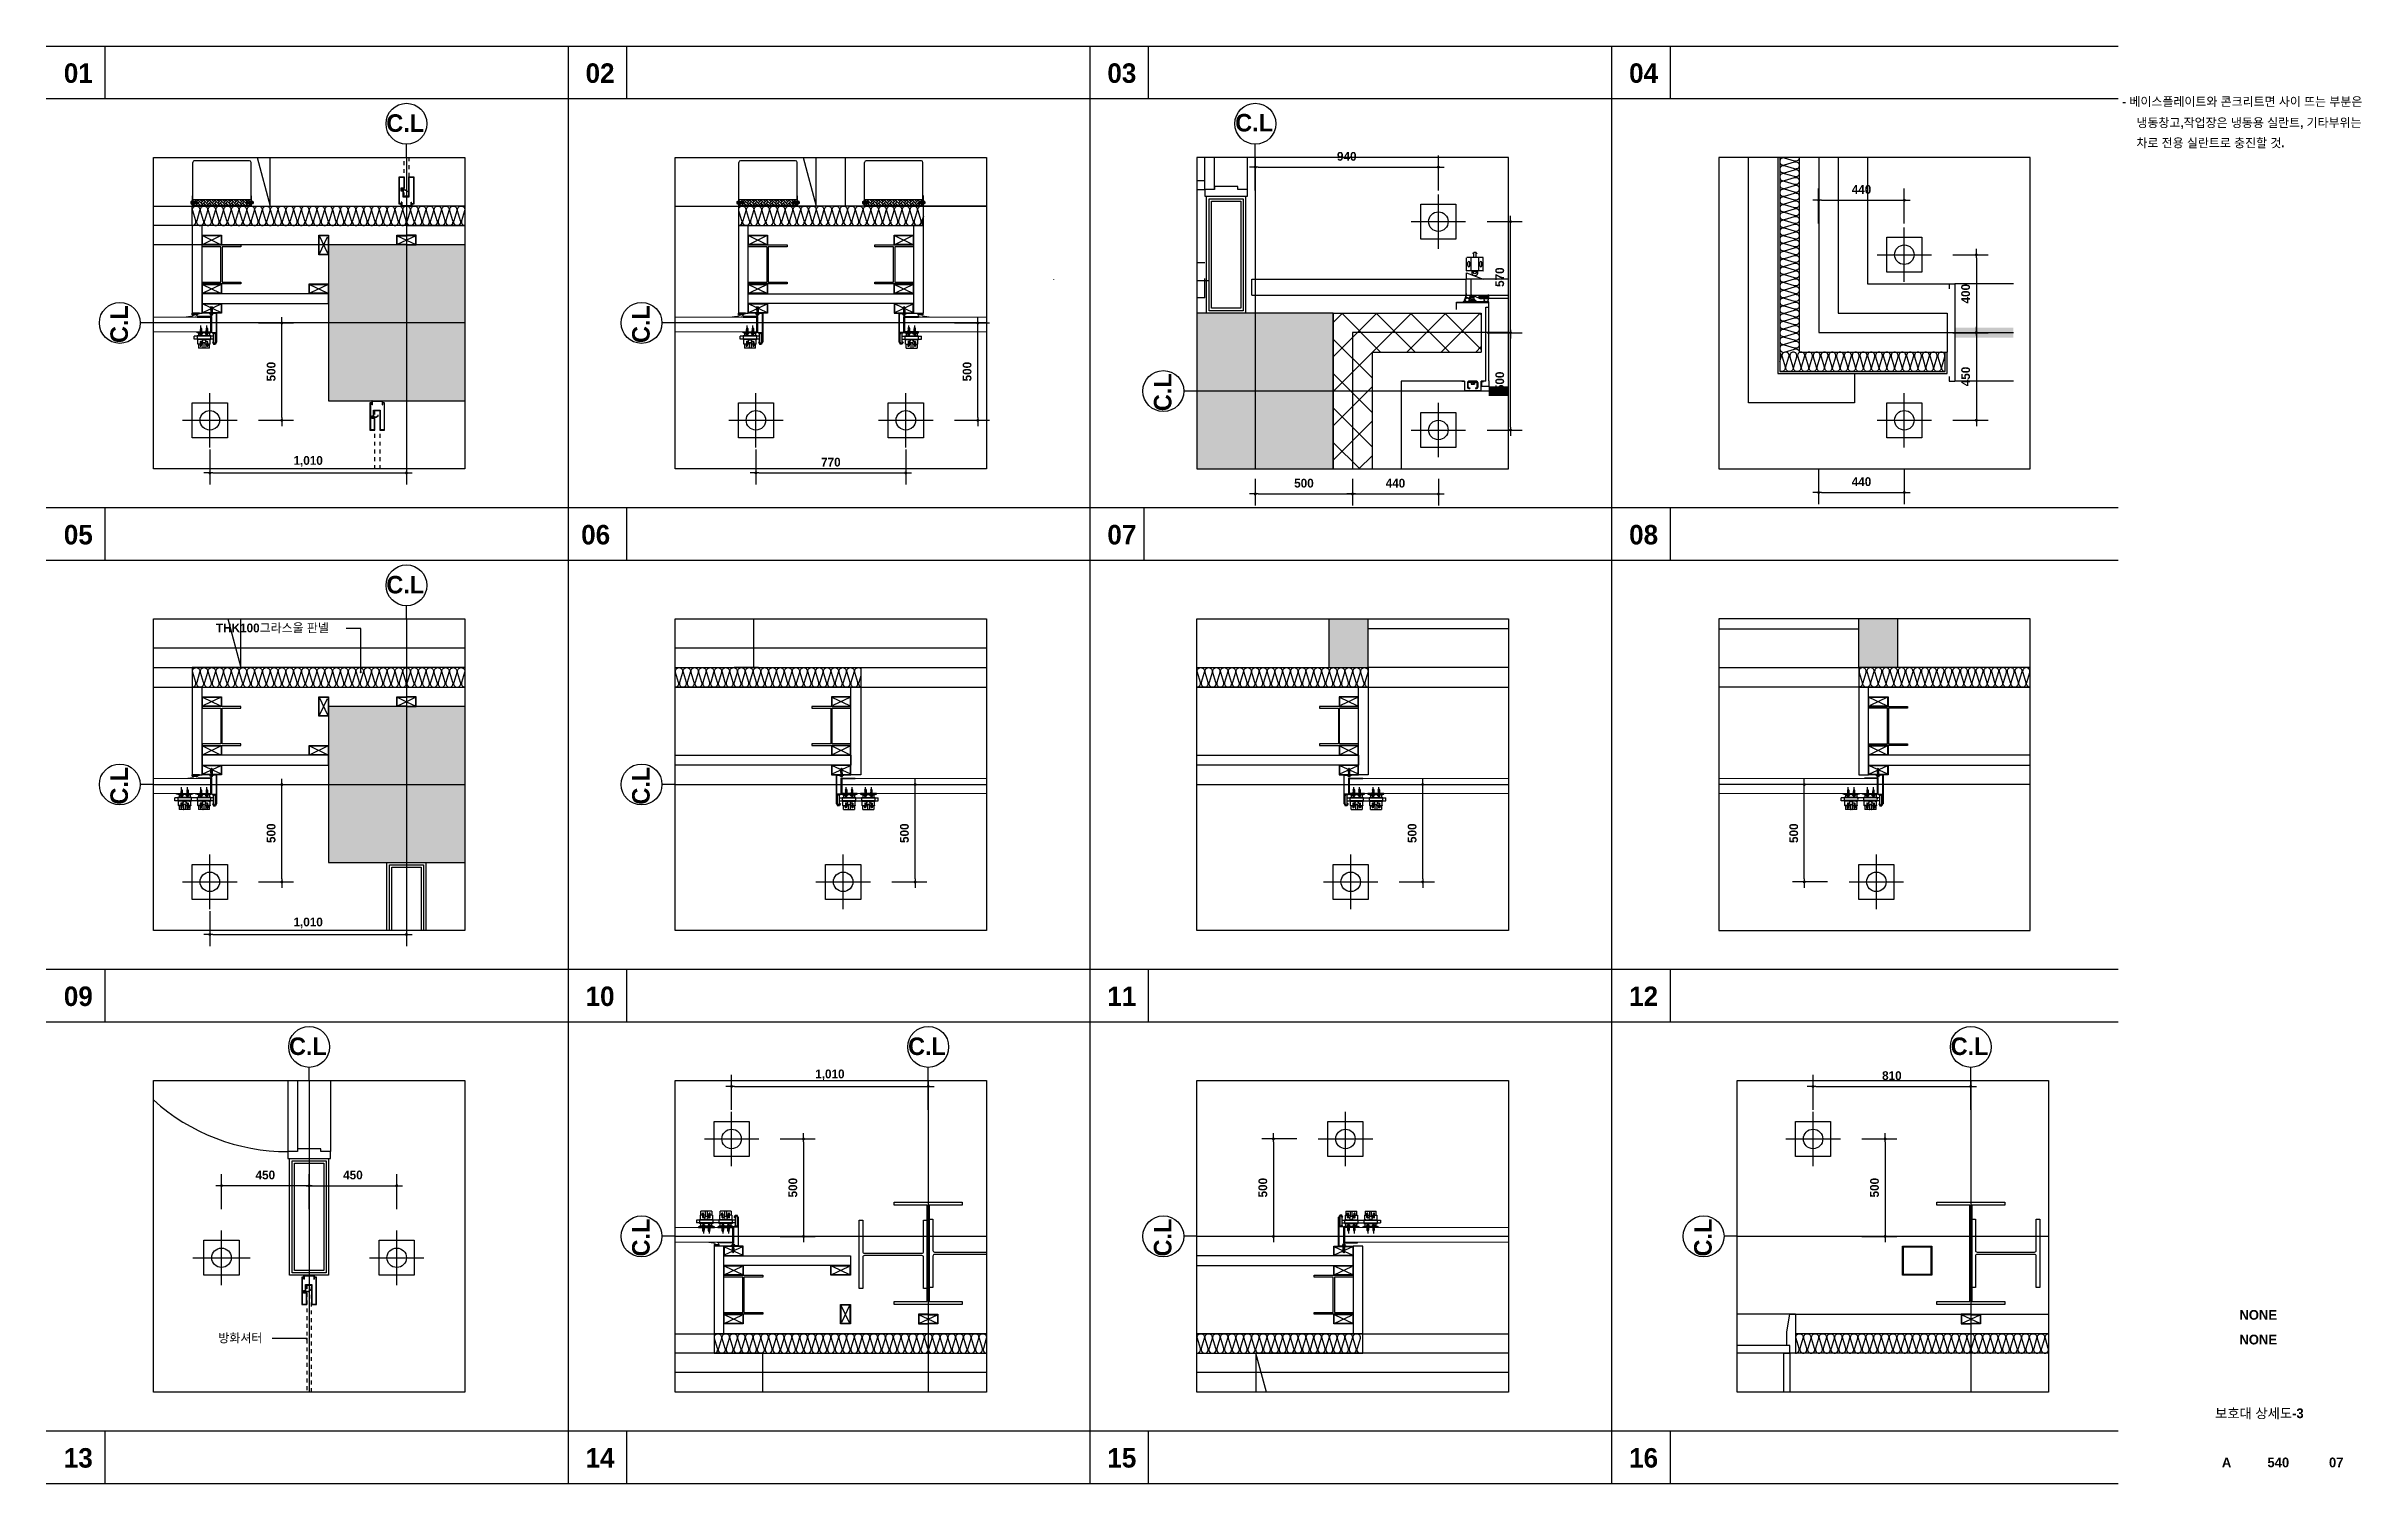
# Model space of a CAD drawing. Extents: x 300 to 49993, y 307 to 8617.
# Drawn here: x 25500 to 37393, y 307 to 7687 of the extents above; entities that cross this region are included whole.
import ezdxf
from ezdxf.enums import TextEntityAlignment as Align

# ---------------------------------------------------------------- set-up
doc = ezdxf.new("R2010")
doc.units = 0
doc.header["$LTSCALE"] = 400
doc.header["$MEASUREMENT"] = 0
doc.header["$PDSIZE"] = -5
for name, pattern in [('1층평면도-변경$0$HID', [0.5, 0.25, -0.25]), ('CEN', [62, 60, -1, 0, -1]), ('HID', [0.5, 0.25, -0.25]), ('XR-평면도$0$DIVIDE', [1.25, 0.5, -0.25, 0, -0.25, 0, -0.25]), ('XR-평면도$0$HA01', [1.5, 0.75, -0.75]), ('XR-평면도$0$HID', [2, 1.1, -0.9]), ('XR-평면도$0$HIDDEN', [0.375, 0.25, -0.125])]:
    doc.linetypes.add(name, pattern=pattern)
doc.layers.get('Defpoints').update_dxf_attribs({"color": 161, "linetype": 'CONTINUOUS'})
for name, color, linetype in [('$RECOVER_210316183841-0', 7, 'CONTINUOUS'), ('0-LIN3', 8, 'CONTINUOUS'), ('0-PATT', 252, 'CONTINUOUS'), ('0DOOR', 4, 'CONTINUOUS'), ('0FURN1', 8, 'HID'), ('0INSL2', 8, 'CONTINUOUS'), ('0NONS', 8, 'CONTINUOUS'), ('0OPEN', 1, 'HID'), ('0PANL', 6, 'CONTINUOUS'), ('0STL', 3, 'CONTINUOUS'), ('20210210 - 각파이프', 7, 'CONTINUOUS'), ('3BLOC', 3, 'CONTINUOUS'), ('A-DOOR-JAMB', 4, 'CONTINUOUS'), ('A-DOOR-SILL', 8, 'CONTINUOUS'), ('A-DOOR-SWNG', 8, 'CONTINUOUS'), ('A-INSUL', 8, 'CONTINUOUS'), ('A-PK', 6, 'CONTINUOUS'), ('AA-BOLLARD', 6, 'CONTINUOUS'), ('AA-STEL-1', 3, 'CONTINUOUS'), ('CEN', 1, 'CEN'), ('COL', 2, 'CONTINUOUS'), ('col-so', 253, 'CONTINUOUS'), ('DIM', 7, 'CONTINUOUS'), ('ELE2', 4, 'CONTINUOUS'), ('FIN', 5, 'CONTINUOUS'), ('HAT', 5, 'CONTINUOUS'), ('MAIN', 1, 'CONTINUOUS'), ('OPEN', 1, 'HID'), ('sdim', 4, 'CONTINUOUS'), ('SGB', 6, 'CONTINUOUS'), ('STL', 244, 'CONTINUOUS'), ('SYM', 7, 'CONTINUOUS'), ('T1', 2, 'CONTINUOUS'), ('TEX', 3, 'CONTINUOUS'), ('TEXT', 3, 'CONTINUOUS'), ('방화셔터', 11, 'CONTINUOUS'), ('지하저온단열(내벽100)', 171, 'CONTINUOUS'), ('충돌방지대', 6, 'CONTINUOUS'), ('판넬', 4, 'CONTINUOUS')]:
    doc.layers.add(name, color=color, linetype=linetype)
doc.layers.add('K', color=161, linetype='CONTINUOUS', plot=False)
doc.styles.add('2020음성 1차', font='나눔고딕Bold.ttf')
doc.dimstyles.new('NDIM(SUB)', dxfattribs={"dimscale": 100, "dimtxt": 1.5, "dimasz": 0.5, "dimexe": 2, "dimexo": 2, "dimgap": 1, "dimtad": 1, "dimdec": 0, "dimdsep": 46, "dimlunit": 6, "dimtxsty": '2020음성 1차', "dimblk1": '_RXDOT', "dimblk2": '_RXDOT', "dimsah": 1, "dimcen": 3, "dimdle": 3, "dimclrd": 7, "dimclre": 7, "dimclrt": 3, "dimadec": 0, "dimazin": 0, "dimtfac": 1, "dimtdec": 0, "dimtix": 1, "dimtmove": 2, "dimatfit": 3, "dimfxl": 1, "dimtolj": 1, "dimtzin": 0, "dimarcsym": 0})

msp = doc.modelspace()

# ---------------------------------------------------------------- texts
at = {"layer": 'SYM', "color": 1, "style": '2020음성 1차'}
for p in [(27246.7, 7248.2), (31607, 7250.2), (27246.7, 4878.2), (26746.7, 2508.2), (29926.8, 2508.2), (35282.1, 2508.2)]:
    msp.add_text('C.L', height=90, dxfattribs=at).set_placement(p)
for p in [(25919.1, 6164), (28599.2, 6164), (31279.3, 5814), (25919.1, 3794), (28599.2, 3794), (28599.2, 1474), (31279.3, 1474), (34054.5, 1474)]:
    msp.add_text('C.L', height=90, rotation=90, dxfattribs=at).set_placement(p)
at = {"layer": 'SYM', "style": '2020음성 1차'}
for p in [(36861.8, 1173.9), (36861.8, 1047.2)]:
    msp.add_text('NONE', height=50, dxfattribs=at).set_placement(p, align=Align.MIDDLE)
for s, p in [('보호대 상세도-3', (36867.9, 668.6)), ('A', (36699.4, 416.3)), ('540', (36965, 416.3)), ('07', (37262.4, 416.3))]:
    msp.add_text(s, height=50, dxfattribs=at).set_placement(p, align=Align.MIDDLE_CENTER)
at = {"layer": 'T1', "style": '2020음성 1차'}
for s, p in [('- 베이스플레이트와 콘크리트면 사이 뜨는 부분은', (36163.6, 7403.4)), ('냉동창고,작업장은 냉동용 실란트, 기타부위는', (36236.2, 7294.8)), ('차로 전용 실란트로 충진할 것.', (36236.2, 7191.1))]:
    msp.add_text(s, height=45, dxfattribs=at).set_placement(p, align=Align.MIDDLE_LEFT)
at = {"layer": 'TEX', "style": '2020음성 1차'}
for s, p in [('THK100그라스울 판넬', (26371.6, 4678.5)), ('방화셔터', (26383.8, 1032.7))]:
    msp.add_text(s, height=45, dxfattribs=at).set_placement(p)
at = {"layer": 'TEXT', "color": 2, "style": '2020음성 1차'}
for s, p in [('01', (25590, 7549.8)), ('02', (28270.1, 7549.8)), ('03', (30950.3, 7549.8)), ('04', (33630.4, 7549.8)), ('05', (25590, 5179.8)), ('06', (28247.5, 5179.8)), ('07', (30950.3, 5179.8)), ('08', (33630.4, 5179.8)), ('09', (25590, 2809.8)), ('10', (28270.1, 2809.8)), ('11', (30950.3, 2809.8)), ('12', (33630.4, 2809.8)), ('13', (25590, 439.8)), ('14', (28270.1, 439.8)), ('15', (30950.3, 439.8)), ('16', (33630.4, 439.8))]:
    msp.add_text(s, height=100, dxfattribs=at).set_placement(p, align=Align.MIDDLE_LEFT)

# ---------------------------------------------------------------- blocks, each defined once
blk = doc.blocks.new('XR-평면도$0$$0$A$C3B9B04BD')
at = {"layer": '0OPEN'}
for p, q in [((48, -48), (2, 48)), ((48, 48), (2, -48))]:
    blk.add_line(p, q, dxfattribs=at)
at = {"layer": '0STL'}
for points in [[(0, -50), (50, -50), (50, 50), (0, 50)], [(2, -48), (48, -48), (48, 48), (2, 48)]]:
    blk.add_lwpolyline(points, close=True, dxfattribs=at)
blk = doc.blocks.new('XR-평면도$0$COLDSEAL')
at = {"layer": '0DOOR', "true_color": 0x939598}
for points in [[(33005171, -18005064, 0.197399), (33005171, -18005066), (33005177, -18005071, 0.18871), (33005179, -18005072), (33005185, -18005072), (33005185, -18005071), (33005179, -18005071, -0.18871), (33005177, -18005070), (33005176, -18005068, -0.615818), (33005178, -18005065), (33005181, -18005065), (33005181, -18005062), (33005177, -18005062), (33005171, -18005062)], [(33005189, -18005058), (33005173, -18005058), (33005173, -18005060), (33005177, -18005060), (33005177, -18005062), (33005185, -18005062), (33005185, -18005060), (33005189, -18005060)], [(33005212, -18005073), (33005179, -18005071, -0.18343), (33005177, -18005070, 0.18343), (33005179, -18005071), (33005185, -18005071), (33005185, -18005072), (33005212, -18005074, 0.984406), (33005212, -18005073, -0.000575)], [(33005181, -18005065), (33005181, -18005062), (33005185, -18005062), (33005191, -18005062), (33005193, -18005066, 0.221798), (33005198, -18005069), (33005226, -18005072, -0.890519), (33005226, -18005072, -0.090217), (33005226, -18005072), (33005198, -18005072, -0.221798), (33005190, -18005068), (33005189, -18005066, 0.266432), (33005188, -18005065)]]:
    blk.add_hatch(color=252, dxfattribs=at).paths.add_polyline_path(points)
h = blk.add_hatch(color=252, dxfattribs=at)
edge = h.paths.add_edge_path()
edge.add_line((33005235, -18005072), (33005235, -18005073))
edge.add_line((33005235, -18005073), (33005197, -18005069))
edge.add_arc((33005197, -18005068), 1, 226.9147, 263.5326, ccw=False)
edge.add_line((33005197, -18005069), (33005194, -18005066))
edge.add_arc((33005194, -18005065), 1, 190.8667, 226.9147, ccw=False)
edge.add_line((33005193, -18005065), (33005192, -18005060))
edge.add_arc((33005191, -18005060), 1, 10.8667, 49.2164)
edge.add_arc((33005193, -18005058), 2, 311.4859, 229.2164, ccw=False)
edge.add_line((33005195, -18005059), (33005195, -18005061))
edge.add_line((33005195, -18005061), (33005196, -18005065))
edge.add_arc((33005197, -18005064), 1, 197.7167, 223.7852)
edge.add_line((33005196, -18005065), (33005198, -18005067))
edge.add_arc((33005199, -18005066), 1, 223.7852, 263.3102)
edge.add_line((33005199, -18005067), (33005235, -18005072))
at = {"layer": '0DOOR', "color": 252, "true_color": 0x939598}
for p, q in [((33005160, -18005054), (33005197, -18005054)), ((33005160, -18005054), (33005160, -18005056)), ((33005170, -18005056), (33005160, -18005056)), ((33005170, -18005056), (33005170, -18005062)), ((33005177, -18005062), (33005171, -18005062)), ((33005190, -18005056), (33005172, -18005056)), ((33005172, -18005056), (33005172, -18005061)), ((33005177, -18005061), (33005172, -18005061)), ((33005175, -18005054), (33005197, -18005054)), ((33005177, -18005062), (33005177, -18005061)), ((33005185, -18005062), (33005185, -18005061)), ((33005190, -18005061), (33005185, -18005061)), ((33005192, -18005062), (33005185, -18005062)), ((33005190, -18005056), (33005190, -18005061)), ((33005190, -18005056), (33005190, -18005061)), ((33005192, -18005062), (33005192, -18005059)), ((33005195, -18005060), (33005195, -18005059)), ((33005195, -18005060), (33005195, -18005059)), ((33005195, -18005060), (33005195, -18005062)), ((33005195, -18005060), (33005195, -18005060)), ((33005195, -18005060), (33005195, -18005060)), ((33005197, -18005062), (33005196, -18005062)), ((33005197, -18005062), (33005197, -18005054))]:
    blk.add_line(p, q, dxfattribs=at)
for centre, radius, start, end in [((33005171, -18005062), 0.5, 180, 270), ((33005193, -18005058), 2.25, 313.5422, 226.4578), ((33005196, -18005062), 0.5, 180, 270), ((33005196, -18005062), 0.5, 180, 270)]:
    blk.add_arc(centre, radius, start, end, dxfattribs=at)
blk = doc.blocks.new('_RXDOT')
at = {"layer": '$RECOVER_210316183841-0', "color": 0, "linetype": 'ByBlock'}
blk.add_line((-1, 0), (2, 0), dxfattribs=at)
at = {"layer": '$RECOVER_210316183841-0', "color": 0, "linetype": 'ByBlock', "const_width": 0.5}
blk.add_lwpolyline([(-0.25, 0, 1), (0.25, 0, 1)], format="xyb", close=True, dxfattribs=at)
blk = doc.blocks.new('*D63')
at = {"layer": 'Defpoints', "color": 0}
for p in [(26340, 3307), (27350, 3307), (27350, 3127)]:
    blk.add_point(p, dxfattribs=at)
at = {"layer": 'DIM', "color": 7, "lineweight": -2}
for p, q in [((26340, 3247), (26340, 3067)), ((27350, 3247), (27350, 3067)), ((26355, 3127), (27335, 3127))]:
    blk.add_line(p, q, dxfattribs=at)
at = {"layer": 'DIM', "color": 7, "linetype": 'ByBlock', "lineweight": -2, "xscale": 15, "yscale": 15, "zscale": 15, "rotation": 180}
blk.add_blockref('_RXDOT', (26340, 3127), dxfattribs=at)
at = {"layer": 'DIM', "color": 7, "linetype": 'ByBlock', "lineweight": -2, "xscale": 15, "yscale": 15, "zscale": 15}
blk.add_blockref('_RXDOT', (27350, 3127), dxfattribs=at)
at = {"layer": 'DIM', "color": 3, "insert": (26845, 3186), "char_height": 45, "attachment_point": 5, "style": '2020음성 1차'}
blk.add_mtext('\\A1;1,010', dxfattribs=at)
blk = doc.blocks.new('*D64')
at = {"layer": 'Defpoints', "color": 0}
for p in [(26530, 3897), (26710, 3897), (26530, 3397)]:
    blk.add_point(p, dxfattribs=at)
at = {"layer": 'DIM', "color": 7, "lineweight": -2}
for p, q in [((26590, 3897), (26770, 3897)), ((26710, 3412), (26710, 3882)), ((26590, 3397), (26770, 3397))]:
    blk.add_line(p, q, dxfattribs=at)
at = {"layer": 'DIM', "color": 7, "linetype": 'ByBlock', "lineweight": -2, "xscale": 15, "yscale": 15, "zscale": 15}
for p, rotation in [((26710, 3897), 90), ((26710, 3397), 270)]:
    blk.add_blockref('_RXDOT', p, dxfattribs=dict(at, rotation=rotation))
at = {"layer": 'DIM', "color": 3, "insert": (26655, 3647), "char_height": 45, "attachment_point": 5, "rotation": 90, "style": '2020음성 1차'}
blk.add_mtext('\\A1;500', dxfattribs=at)
blk = doc.blocks.new('1층평면도-변경$0$A$C53E97F43')
at = {"layer": '방화셔터'}
for p, q in [((0, 64), (0, 65)), ((0, 64), (0, 65)), ((0, 11), (0, 10)), ((0, 11), (0, 10)), ((20, 62), (20, 64)), ((20, 13), (20, 11)), ((79, 20), (82, 20)), ((79, 20), (80, 18)), ((80, 18), (79, 18)), ((79, 18), (80, 16)), ((80, 16), (79, 16)), ((79, 16), (80, 14)), ((80, 14), (79, 14)), ((79, 14), (80, 12)), ((80, 12), (79, 12)), ((79, 12), (80, 10)), ((89, 10), (80, 10)), ((82, 12), (82, 18)), ((82, 18), (87, 18)), ((87, 12), (82, 12)), ((87, 12), (87, 18)), ((88, 20), (90, 20)), ((90, 20), (89, 18)), ((89, 18), (90, 18)), ((90, 18), (89, 16)), ((89, 16), (90, 16)), ((90, 16), (89, 14)), ((89, 14), (90, 14)), ((90, 14), (89, 12)), ((89, 12), (90, 12)), ((90, 12), (89, 10))]:
    blk.add_line(p, q, dxfattribs=at)
for points in [[(0, 10), (10, 10), (10, 0), (150, 0), (150, 25), (90, 25), (90, 10), (80, 10), (80, 20), (50, 20), (50, 50), (150, 50), (150, 75), (10, 75), (10, 65), (0, 65)], [(0, 11), (11, 11), (11, 2), (148, 2), (148, 24), (91, 24), (91, 9), (78, 9), (78, 19), (48, 19), (48, 52), (148, 52), (148, 74), (11, 74), (11, 64), (0, 64)], [(20, 11), (20, 11), (0, 11), (0, 64), (20, 64)], [(20, 13), (2, 13), (2, 62), (20, 62)]]:
    blk.add_lwpolyline(points, dxfattribs=at)
for centre, radius, start, end in [((75, 41), 2, 39.9712, 180), ((74, 41), 0.5, 180, 0), ((75, 41), 1, 49.239, 180), ((48, 21), 35.2, 358.1243, 36.6903), ((47, 16), 40, 5.838, 42.0129), ((82, 20), 0.5, 180, 0), ((87, 20), 0.5, 180, 0)]:
    blk.add_arc(centre, radius, start, end, dxfattribs=at)
blk = doc.blocks.new('*D69')
at = {"layer": 'Defpoints', "color": 0}
for p in [(26340, 5677), (27350, 5677), (27350, 5497)]:
    blk.add_point(p, dxfattribs=at)
at = {"layer": 'DIM', "color": 7, "lineweight": -2}
for p, q in [((26340, 5617), (26340, 5437)), ((27350, 5617), (27350, 5437)), ((26355, 5497), (27335, 5497))]:
    blk.add_line(p, q, dxfattribs=at)
at = {"layer": 'DIM', "color": 7, "linetype": 'ByBlock', "lineweight": -2, "xscale": 15, "yscale": 15, "zscale": 15, "rotation": 180}
blk.add_blockref('_RXDOT', (26340, 5497), dxfattribs=at)
at = {"layer": 'DIM', "color": 7, "linetype": 'ByBlock', "lineweight": -2, "xscale": 15, "yscale": 15, "zscale": 15}
blk.add_blockref('_RXDOT', (27350, 5497), dxfattribs=at)
at = {"layer": 'DIM', "color": 3, "insert": (26845, 5556), "char_height": 45, "attachment_point": 5, "style": '2020음성 1차'}
blk.add_mtext('\\A1;1,010', dxfattribs=at)
blk = doc.blocks.new('*D70')
at = {"layer": 'Defpoints', "color": 0}
for p in [(26530, 6267), (26710, 6267), (26530, 5767)]:
    blk.add_point(p, dxfattribs=at)
at = {"layer": 'DIM', "color": 7, "lineweight": -2}
for p, q in [((26590, 6267), (26770, 6267)), ((26710, 5782), (26710, 6252)), ((26590, 5767), (26770, 5767))]:
    blk.add_line(p, q, dxfattribs=at)
at = {"layer": 'DIM', "color": 7, "linetype": 'ByBlock', "lineweight": -2, "xscale": 15, "yscale": 15, "zscale": 15}
for p, rotation in [((26710, 6267), 90), ((26710, 5767), 270)]:
    blk.add_blockref('_RXDOT', p, dxfattribs=dict(at, rotation=rotation))
at = {"layer": 'DIM', "color": 3, "insert": (26655, 6017), "char_height": 45, "attachment_point": 5, "rotation": 90, "style": '2020음성 1차'}
blk.add_mtext('\\A1;500', dxfattribs=at)
blk = doc.blocks.new('*D71')
at = {"layer": 'Defpoints', "color": 0}
for p in [(32210, 5527), (32651, 5527), (32651, 5389)]:
    blk.add_point(p, dxfattribs=at)
at = {"layer": 'DIM', "color": 7, "lineweight": -2}
for p, q in [((32210, 5467), (32210, 5329)), ((32225, 5389), (32636, 5389)), ((32651, 5467), (32651, 5329))]:
    blk.add_line(p, q, dxfattribs=at)
at = {"layer": 'DIM', "color": 7, "linetype": 'ByBlock', "lineweight": -2, "xscale": 15, "yscale": 15, "zscale": 15, "rotation": 180}
blk.add_blockref('_RXDOT', (32210, 5389), dxfattribs=at)
at = {"layer": 'DIM', "color": 7, "linetype": 'ByBlock', "lineweight": -2, "xscale": 15, "yscale": 15, "zscale": 15}
blk.add_blockref('_RXDOT', (32651, 5389), dxfattribs=at)
at = {"layer": 'DIM', "color": 3, "insert": (32430, 5444), "char_height": 45, "attachment_point": 5, "style": '2020음성 1차'}
blk.add_mtext('\\A1;440', dxfattribs=at)
blk = doc.blocks.new('*D72')
at = {"layer": 'Defpoints', "color": 0}
for p in [(32841, 6217), (33021, 6217), (32841, 5717)]:
    blk.add_point(p, dxfattribs=at)
at = {"layer": 'DIM', "color": 7, "lineweight": -2}
for p, q in [((32901, 6217), (33081, 6217)), ((33021, 5732), (33021, 6202)), ((32901, 5717), (33081, 5717))]:
    blk.add_line(p, q, dxfattribs=at)
at = {"layer": 'DIM', "color": 7, "linetype": 'ByBlock', "lineweight": -2, "xscale": 15, "yscale": 15, "zscale": 15}
for p, rotation in [((33021, 6217), 90), ((33021, 5717), 270)]:
    blk.add_blockref('_RXDOT', p, dxfattribs=dict(at, rotation=rotation))
at = {"layer": 'DIM', "color": 3, "insert": (32966, 5967), "char_height": 45, "attachment_point": 5, "rotation": 90, "style": '2020음성 1차'}
blk.add_mtext('\\A1;500', dxfattribs=at)
blk = doc.blocks.new('*D73')
at = {"layer": 'Defpoints', "color": 0}
for p in [(32841, 6787), (33021, 6787), (32841, 6217)]:
    blk.add_point(p, dxfattribs=at)
at = {"layer": 'DIM', "color": 7, "lineweight": -2}
for p, q in [((32901, 6787), (33081, 6787)), ((33021, 6232), (33021, 6772)), ((32901, 6217), (33081, 6217))]:
    blk.add_line(p, q, dxfattribs=at)
at = {"layer": 'DIM', "color": 7, "linetype": 'ByBlock', "lineweight": -2, "xscale": 15, "yscale": 15, "zscale": 15}
for p, rotation in [((33021, 6787), 90), ((33021, 6217), 270)]:
    blk.add_blockref('_RXDOT', p, dxfattribs=dict(at, rotation=rotation))
at = {"layer": 'DIM', "color": 3, "insert": (32966, 6502), "char_height": 45, "attachment_point": 5, "rotation": 90, "style": '2020음성 1차'}
blk.add_mtext('\\A1;570', dxfattribs=at)
blk = doc.blocks.new('*D74')
at = {"layer": 'Defpoints', "color": 0}
for p in [(31710, 5527), (32210, 5527), (32210, 5389)]:
    blk.add_point(p, dxfattribs=at)
at = {"layer": 'DIM', "color": 7, "lineweight": -2}
for p, q in [((31710, 5467), (31710, 5329)), ((31725, 5389), (32195, 5389)), ((32210, 5467), (32210, 5329))]:
    blk.add_line(p, q, dxfattribs=at)
at = {"layer": 'DIM', "color": 7, "linetype": 'ByBlock', "lineweight": -2, "xscale": 15, "yscale": 15, "zscale": 15, "rotation": 180}
blk.add_blockref('_RXDOT', (31710, 5389), dxfattribs=at)
at = {"layer": 'DIM', "color": 7, "linetype": 'ByBlock', "lineweight": -2, "xscale": 15, "yscale": 15, "zscale": 15}
blk.add_blockref('_RXDOT', (32210, 5389), dxfattribs=at)
at = {"layer": 'DIM', "color": 3, "insert": (31960, 5444), "char_height": 45, "attachment_point": 5, "style": '2020음성 1차'}
blk.add_mtext('\\A1;500', dxfattribs=at)
blk = doc.blocks.new('*D75')
at = {"layer": 'Defpoints', "color": 0}
for p in [(32651, 7067), (31710, 6887), (32651, 6887)]:
    blk.add_point(p, dxfattribs=at)
at = {"layer": 'DIM', "color": 7, "lineweight": -2}
for p, q in [((31710, 6947), (31710, 7127)), ((31725, 7067), (32636, 7067)), ((32651, 6947), (32651, 7127))]:
    blk.add_line(p, q, dxfattribs=at)
at = {"layer": 'DIM', "color": 7, "linetype": 'ByBlock', "lineweight": -2, "xscale": 15, "yscale": 15, "zscale": 15, "rotation": 180}
blk.add_blockref('_RXDOT', (31710, 7067), dxfattribs=at)
at = {"layer": 'DIM', "color": 7, "linetype": 'ByBlock', "lineweight": -2, "xscale": 15, "yscale": 15, "zscale": 15}
blk.add_blockref('_RXDOT', (32651, 7067), dxfattribs=at)
at = {"layer": 'DIM', "color": 3, "insert": (32180, 7122), "char_height": 45, "attachment_point": 5, "style": '2020음성 1차'}
blk.add_mtext('\\A1;940', dxfattribs=at)
blk = doc.blocks.new('*D76')
at = {"layer": 'Defpoints', "color": 0}
for p in [(34604, 5577), (35044, 5577), (35044, 5397)]:
    blk.add_point(p, dxfattribs=at)
at = {"layer": 'DIM', "color": 7, "lineweight": -2}
for p, q in [((34604, 5517), (34604, 5337)), ((35044, 5517), (35044, 5337)), ((34619, 5397), (35029, 5397))]:
    blk.add_line(p, q, dxfattribs=at)
at = {"layer": 'DIM', "color": 7, "linetype": 'ByBlock', "lineweight": -2, "xscale": 15, "yscale": 15, "zscale": 15, "rotation": 180}
blk.add_blockref('_RXDOT', (34604, 5397), dxfattribs=at)
at = {"layer": 'DIM', "color": 7, "linetype": 'ByBlock', "lineweight": -2, "xscale": 15, "yscale": 15, "zscale": 15}
blk.add_blockref('_RXDOT', (35044, 5397), dxfattribs=at)
at = {"layer": 'DIM', "color": 3, "insert": (34824, 5452), "char_height": 45, "attachment_point": 5, "style": '2020음성 1차'}
blk.add_mtext('\\A1;440', dxfattribs=at)
blk = doc.blocks.new('*D77')
at = {"layer": 'Defpoints', "color": 0}
for p in [(35234, 6217), (35234, 5767), (35414, 5767)]:
    blk.add_point(p, dxfattribs=at)
at = {"layer": 'DIM', "color": 7, "lineweight": -2}
for p, q in [((35294, 6217), (35474, 6217)), ((35414, 6202), (35414, 5782)), ((35294, 5767), (35474, 5767))]:
    blk.add_line(p, q, dxfattribs=at)
at = {"layer": 'DIM', "color": 7, "linetype": 'ByBlock', "lineweight": -2, "xscale": 15, "yscale": 15, "zscale": 15}
for p, rotation in [((35414, 6217), 90), ((35414, 5767), 270)]:
    blk.add_blockref('_RXDOT', p, dxfattribs=dict(at, rotation=rotation))
at = {"layer": 'DIM', "color": 3, "insert": (35359, 5992), "char_height": 45, "attachment_point": 5, "rotation": 90, "style": '2020음성 1차'}
blk.add_mtext('\\A1;450', dxfattribs=at)
blk = doc.blocks.new('*D78')
at = {"layer": 'Defpoints', "color": 0}
for p in [(35234, 6617), (35234, 6217), (35414, 6217)]:
    blk.add_point(p, dxfattribs=at)
at = {"layer": 'DIM', "color": 7, "lineweight": -2}
for p, q in [((35294, 6617), (35474, 6617)), ((35414, 6602), (35414, 6232)), ((35294, 6217), (35474, 6217))]:
    blk.add_line(p, q, dxfattribs=at)
at = {"layer": 'DIM', "color": 7, "linetype": 'ByBlock', "lineweight": -2, "xscale": 15, "yscale": 15, "zscale": 15}
for p, rotation in [((35414, 6617), 90), ((35414, 6217), 270)]:
    blk.add_blockref('_RXDOT', p, dxfattribs=dict(at, rotation=rotation))
at = {"layer": 'DIM', "color": 3, "insert": (35359, 6417), "char_height": 45, "attachment_point": 5, "rotation": 90, "style": '2020음성 1차'}
blk.add_mtext('\\A1;400', dxfattribs=at)
blk = doc.blocks.new('*D79')
at = {"layer": 'Defpoints', "color": 0}
for p in [(35044, 6897), (34604, 6717), (35044, 6717)]:
    blk.add_point(p, dxfattribs=at)
at = {"layer": 'DIM', "color": 7, "lineweight": -2}
for p, q in [((34604, 6777), (34604, 6957)), ((35044, 6777), (35044, 6957)), ((34619, 6897), (35029, 6897))]:
    blk.add_line(p, q, dxfattribs=at)
at = {"layer": 'DIM', "color": 7, "linetype": 'ByBlock', "lineweight": -2, "xscale": 15, "yscale": 15, "zscale": 15, "rotation": 180}
blk.add_blockref('_RXDOT', (34604, 6897), dxfattribs=at)
at = {"layer": 'DIM', "color": 7, "linetype": 'ByBlock', "lineweight": -2, "xscale": 15, "yscale": 15, "zscale": 15}
blk.add_blockref('_RXDOT', (35044, 6897), dxfattribs=at)
at = {"layer": 'DIM', "color": 3, "insert": (34824, 6952), "char_height": 45, "attachment_point": 5, "style": '2020음성 1차'}
blk.add_mtext('\\A1;440', dxfattribs=at)
blk = doc.blocks.new('*D80')
at = {"layer": 'Defpoints', "color": 0}
for p in [(29145, 5677), (29915, 5677), (29915, 5497)]:
    blk.add_point(p, dxfattribs=at)
at = {"layer": 'DIM', "color": 7, "lineweight": -2}
for p, q in [((29145, 5617), (29145, 5437)), ((29915, 5617), (29915, 5437)), ((29160, 5497), (29900, 5497))]:
    blk.add_line(p, q, dxfattribs=at)
at = {"layer": 'DIM', "color": 7, "linetype": 'ByBlock', "lineweight": -2, "xscale": 15, "yscale": 15, "zscale": 15, "rotation": 180}
blk.add_blockref('_RXDOT', (29145, 5497), dxfattribs=at)
at = {"layer": 'DIM', "color": 7, "linetype": 'ByBlock', "lineweight": -2, "xscale": 15, "yscale": 15, "zscale": 15}
blk.add_blockref('_RXDOT', (29915, 5497), dxfattribs=at)
at = {"layer": 'DIM', "color": 3, "insert": (29530, 5552), "char_height": 45, "attachment_point": 5, "style": '2020음성 1차'}
blk.add_mtext('\\A1;770', dxfattribs=at)
blk = doc.blocks.new('*D81')
at = {"layer": 'Defpoints', "color": 0}
for p in [(30105, 6267), (30285, 6267), (30105, 5767)]:
    blk.add_point(p, dxfattribs=at)
at = {"layer": 'DIM', "color": 7, "lineweight": -2}
for p, q in [((30165, 6267), (30345, 6267)), ((30285, 5782), (30285, 6252)), ((30165, 5767), (30345, 5767))]:
    blk.add_line(p, q, dxfattribs=at)
at = {"layer": 'DIM', "color": 7, "linetype": 'ByBlock', "lineweight": -2, "xscale": 15, "yscale": 15, "zscale": 15}
for p, rotation in [((30285, 6267), 90), ((30285, 5767), 270)]:
    blk.add_blockref('_RXDOT', p, dxfattribs=dict(at, rotation=rotation))
at = {"layer": 'DIM', "color": 3, "insert": (30230, 6017), "char_height": 45, "attachment_point": 5, "rotation": 90, "style": '2020음성 1차'}
blk.add_mtext('\\A1;500', dxfattribs=at)
blk = doc.blocks.new('*D82')
at = {"layer": 'Defpoints', "color": 0}
for p in [(29783, 3897), (29963, 3897), (29783, 3397)]:
    blk.add_point(p, dxfattribs=at)
at = {"layer": 'DIM', "color": 7, "lineweight": -2}
for p, q in [((29843, 3897), (30023, 3897)), ((29963, 3412), (29963, 3882)), ((29843, 3397), (30023, 3397))]:
    blk.add_line(p, q, dxfattribs=at)
at = {"layer": 'DIM', "color": 7, "linetype": 'ByBlock', "lineweight": -2, "xscale": 15, "yscale": 15, "zscale": 15}
for p, rotation in [((29963, 3897), 90), ((29963, 3397), 270)]:
    blk.add_blockref('_RXDOT', p, dxfattribs=dict(at, rotation=rotation))
at = {"layer": 'DIM', "color": 3, "insert": (29908, 3647), "char_height": 45, "attachment_point": 5, "rotation": 90, "style": '2020음성 1차'}
blk.add_mtext('\\A1;500', dxfattribs=at)
blk = doc.blocks.new('*D83')
at = {"layer": 'Defpoints', "color": 0}
for p in [(32390, 3897), (32570, 3897), (32390, 3397)]:
    blk.add_point(p, dxfattribs=at)
at = {"layer": 'DIM', "color": 7, "lineweight": -2}
for p, q in [((32450, 3897), (32630, 3897)), ((32570, 3412), (32570, 3882)), ((32450, 3397), (32630, 3397))]:
    blk.add_line(p, q, dxfattribs=at)
at = {"layer": 'DIM', "color": 7, "linetype": 'ByBlock', "lineweight": -2, "xscale": 15, "yscale": 15, "zscale": 15}
for p, rotation in [((32570, 3897), 90), ((32570, 3397), 270)]:
    blk.add_blockref('_RXDOT', p, dxfattribs=dict(at, rotation=rotation))
at = {"layer": 'DIM', "color": 3, "insert": (32516, 3647), "char_height": 45, "attachment_point": 5, "rotation": 90, "style": '2020음성 1차'}
blk.add_mtext('\\A1;500', dxfattribs=at)
blk = doc.blocks.new('*D84')
at = {"layer": 'Defpoints', "color": 0}
for p in [(34530, 3897), (34710, 3897), (34710, 3397)]:
    blk.add_point(p, dxfattribs=at)
at = {"layer": 'DIM', "color": 7, "lineweight": -2}
for p, q in [((34650, 3897), (34470, 3897)), ((34530, 3412), (34530, 3882)), ((34650, 3397), (34470, 3397))]:
    blk.add_line(p, q, dxfattribs=at)
at = {"layer": 'DIM', "color": 7, "linetype": 'ByBlock', "lineweight": -2, "xscale": 15, "yscale": 15, "zscale": 15}
for p, rotation in [((34530, 3897), 90), ((34530, 3397), 270)]:
    blk.add_blockref('_RXDOT', p, dxfattribs=dict(at, rotation=rotation))
at = {"layer": 'DIM', "color": 3, "insert": (34476, 3647), "char_height": 45, "attachment_point": 5, "rotation": 90, "style": '2020음성 1차'}
blk.add_mtext('\\A1;500', dxfattribs=at)
blk = doc.blocks.new('A$C53E97F43')
at = {"layer": '방화셔터'}
for p, q in [((0, 64), (0, 65)), ((0, 64), (0, 65)), ((0, 11), (0, 10)), ((0, 11), (0, 10)), ((20, 62), (20, 64)), ((20, 13), (20, 11)), ((79, 20), (82, 20)), ((79, 20), (80, 18)), ((80, 18), (79, 18)), ((79, 18), (80, 16)), ((80, 16), (79, 16)), ((79, 16), (80, 14)), ((80, 14), (79, 14)), ((79, 14), (80, 12)), ((80, 12), (79, 12)), ((79, 12), (80, 10)), ((89, 10), (80, 10)), ((82, 12), (82, 18)), ((82, 18), (87, 18)), ((87, 12), (82, 12)), ((87, 12), (87, 18)), ((88, 20), (90, 20)), ((90, 20), (89, 18)), ((89, 18), (90, 18)), ((90, 18), (89, 16)), ((89, 16), (90, 16)), ((90, 16), (89, 14)), ((89, 14), (90, 14)), ((90, 14), (89, 12)), ((89, 12), (90, 12)), ((90, 12), (89, 10))]:
    blk.add_line(p, q, dxfattribs=at)
for points in [[(0, 10), (10, 10), (10, 0), (150, 0), (150, 25), (90, 25), (90, 10), (80, 10), (80, 20), (50, 20), (50, 50), (150, 50), (150, 75), (10, 75), (10, 65), (0, 65)], [(0, 11), (11, 11), (11, 2), (148, 2), (148, 24), (91, 24), (91, 9), (78, 9), (78, 19), (48, 19), (48, 52), (148, 52), (148, 74), (11, 74), (11, 64), (0, 64)], [(20, 11), (20, 11), (0, 11), (0, 64), (20, 64)], [(20, 13), (2, 13), (2, 62), (20, 62)]]:
    blk.add_lwpolyline(points, dxfattribs=at)
for centre, radius, start, end in [((75, 41), 2, 39.9712, 180), ((74, 41), 0.5, 180, 0), ((75, 41), 1, 49.239, 180), ((48, 21), 35.2, 358.1243, 36.6903), ((47, 16), 40, 5.838, 42.0129), ((82, 20), 0.5, 180, 0), ((87, 20), 0.5, 180, 0)]:
    blk.add_arc(centre, radius, start, end, dxfattribs=at)
blk = doc.blocks.new('*D86')
at = {"layer": 'Defpoints', "color": 0}
for p in [(26400, 1837), (26400, 1657), (26850, 1657)]:
    blk.add_point(p, dxfattribs=at)
at = {"layer": 'DIM', "color": 7, "lineweight": -2}
for p, q in [((26400, 1717), (26400, 1897)), ((26835, 1837), (26415, 1837)), ((26850, 1717), (26850, 1897))]:
    blk.add_line(p, q, dxfattribs=at)
at = {"layer": 'DIM', "color": 7, "linetype": 'ByBlock', "lineweight": -2, "xscale": 15, "yscale": 15, "zscale": 15, "rotation": 180}
blk.add_blockref('_RXDOT', (26400, 1837), dxfattribs=at)
at = {"layer": 'DIM', "color": 7, "linetype": 'ByBlock', "lineweight": -2, "xscale": 15, "yscale": 15, "zscale": 15}
blk.add_blockref('_RXDOT', (26850, 1837), dxfattribs=at)
at = {"layer": 'DIM', "color": 3, "insert": (26625, 1892), "char_height": 45, "attachment_point": 5, "style": '2020음성 1차'}
blk.add_mtext('\\A1;450', dxfattribs=at)
blk = doc.blocks.new('*D87')
at = {"layer": 'Defpoints', "color": 0}
for p in [(27300, 1837), (26850, 1657), (27300, 1657)]:
    blk.add_point(p, dxfattribs=at)
at = {"layer": 'DIM', "color": 7, "lineweight": -2}
for p, q in [((26850, 1717), (26850, 1897)), ((26865, 1837), (27285, 1837)), ((27300, 1717), (27300, 1897))]:
    blk.add_line(p, q, dxfattribs=at)
at = {"layer": 'DIM', "color": 7, "linetype": 'ByBlock', "lineweight": -2, "xscale": 15, "yscale": 15, "zscale": 15, "rotation": 180}
blk.add_blockref('_RXDOT', (26850, 1837), dxfattribs=at)
at = {"layer": 'DIM', "color": 7, "linetype": 'ByBlock', "lineweight": -2, "xscale": 15, "yscale": 15, "zscale": 15}
blk.add_blockref('_RXDOT', (27300, 1837), dxfattribs=at)
at = {"layer": 'DIM', "color": 3, "insert": (27075, 1892), "char_height": 45, "attachment_point": 5, "style": '2020음성 1차'}
blk.add_mtext('\\A1;450', dxfattribs=at)
blk = doc.blocks.new('*D88')
at = {"layer": 'Defpoints', "color": 0}
for p in [(30030, 2347), (29020, 2167), (30030, 2167)]:
    blk.add_point(p, dxfattribs=at)
at = {"layer": 'DIM', "color": 7, "lineweight": -2}
for p, q in [((29020, 2227), (29020, 2407)), ((30030, 2227), (30030, 2407)), ((29035, 2347), (30015, 2347))]:
    blk.add_line(p, q, dxfattribs=at)
at = {"layer": 'DIM', "color": 7, "linetype": 'ByBlock', "lineweight": -2, "xscale": 15, "yscale": 15, "zscale": 15, "rotation": 180}
blk.add_blockref('_RXDOT', (29020, 2347), dxfattribs=at)
at = {"layer": 'DIM', "color": 7, "linetype": 'ByBlock', "lineweight": -2, "xscale": 15, "yscale": 15, "zscale": 15}
blk.add_blockref('_RXDOT', (30030, 2347), dxfattribs=at)
at = {"layer": 'DIM', "color": 3, "insert": (29525, 2406), "char_height": 45, "attachment_point": 5, "style": '2020음성 1차'}
blk.add_mtext('\\A1;1,010', dxfattribs=at)
blk = doc.blocks.new('*D89')
at = {"layer": 'Defpoints', "color": 0}
for p in [(31983, 2077), (31803, 1577), (31983, 1577)]:
    blk.add_point(p, dxfattribs=at)
at = {"layer": 'DIM', "color": 7, "lineweight": -2}
for p, q in [((31923, 2077), (31743, 2077)), ((31803, 2062), (31803, 1592)), ((31923, 1577), (31743, 1577))]:
    blk.add_line(p, q, dxfattribs=at)
at = {"layer": 'DIM', "color": 7, "linetype": 'ByBlock', "lineweight": -2, "xscale": 15, "yscale": 15, "zscale": 15}
for p, rotation in [((31803, 2077), 90), ((31803, 1577), 270)]:
    blk.add_blockref('_RXDOT', p, dxfattribs=dict(at, rotation=rotation))
at = {"layer": 'DIM', "color": 3, "insert": (31749, 1827), "char_height": 45, "attachment_point": 5, "rotation": 90, "style": '2020음성 1차'}
blk.add_mtext('\\A1;500', dxfattribs=at)
blk = doc.blocks.new('*D90')
at = {"layer": 'Defpoints', "color": 0}
for p in [(35385, 2347), (34575, 2167), (35385, 2167)]:
    blk.add_point(p, dxfattribs=at)
at = {"layer": 'DIM', "color": 7, "lineweight": -2}
for p, q in [((34575, 2227), (34575, 2407)), ((35385, 2227), (35385, 2407)), ((34590, 2347), (35370, 2347))]:
    blk.add_line(p, q, dxfattribs=at)
at = {"layer": 'DIM', "color": 7, "linetype": 'ByBlock', "lineweight": -2, "xscale": 15, "yscale": 15, "zscale": 15, "rotation": 180}
blk.add_blockref('_RXDOT', (34575, 2347), dxfattribs=at)
at = {"layer": 'DIM', "color": 7, "linetype": 'ByBlock', "lineweight": -2, "xscale": 15, "yscale": 15, "zscale": 15}
blk.add_blockref('_RXDOT', (35385, 2347), dxfattribs=at)
at = {"layer": 'DIM', "color": 3, "insert": (34980, 2402), "char_height": 45, "attachment_point": 5, "style": '2020음성 1차'}
blk.add_mtext('\\A1;810', dxfattribs=at)
blk = doc.blocks.new('*D160')
at = {"layer": 'Defpoints', "color": 0}
for p in [(29210, 2077), (29210, 1577), (29390, 1577)]:
    blk.add_point(p, dxfattribs=at)
at = {"layer": 'DIM', "color": 7, "lineweight": -2}
for p, q in [((29270, 2077), (29450, 2077)), ((29390, 2062), (29390, 1592)), ((29270, 1577), (29450, 1577))]:
    blk.add_line(p, q, dxfattribs=at)
at = {"layer": 'DIM', "color": 7, "linetype": 'ByBlock', "lineweight": -2, "xscale": 15, "yscale": 15, "zscale": 15}
for p, rotation in [((29390, 2077), 90), ((29390, 1577), 270)]:
    blk.add_blockref('_RXDOT', p, dxfattribs=dict(at, rotation=rotation))
at = {"layer": 'DIM', "color": 3, "insert": (29335, 1827), "char_height": 45, "attachment_point": 5, "rotation": 90, "style": '2020음성 1차'}
blk.add_mtext('\\A1;500', dxfattribs=at)
blk = doc.blocks.new('*D161')
at = {"layer": 'Defpoints', "color": 0}
for p in [(34765, 2077), (34765, 1577), (34945, 1577)]:
    blk.add_point(p, dxfattribs=at)
at = {"layer": 'DIM', "color": 7, "lineweight": -2}
for p, q in [((34825, 2077), (35005, 2077)), ((34945, 2062), (34945, 1592)), ((34825, 1577), (35005, 1577))]:
    blk.add_line(p, q, dxfattribs=at)
at = {"layer": 'DIM', "color": 7, "linetype": 'ByBlock', "lineweight": -2, "xscale": 15, "yscale": 15, "zscale": 15}
for p, rotation in [((34945, 2077), 90), ((34945, 1577), 270)]:
    blk.add_blockref('_RXDOT', p, dxfattribs=dict(at, rotation=rotation))
at = {"layer": 'DIM', "color": 3, "insert": (34891, 1827), "char_height": 45, "attachment_point": 5, "rotation": 90, "style": '2020음성 1차'}
blk.add_mtext('\\A1;500', dxfattribs=at)
blk = doc.blocks.new('b01')
at = {"layer": 'AA-BOLLARD', "color": 5}
blk.add_lwpolyline([(0, 180), (180, 180), (180, 0), (0, 0), (0, 180)], dxfattribs=at)
at = {"layer": 'AA-BOLLARD'}
blk.add_circle((90, 90), 50, dxfattribs=at)

# ---------------------------------------------------------------- dimensions: what is measured, and where the dimension line sits
at = {"layer": 'DIM'}
for base, p1, p2, picture, middle in [((32650.6, 7067.2), (31710.3, 6887.2), (32650.6, 6887.2), '*D75', (32180.4, 7122.1)), ((35043.9, 6897.2), (34604.3, 6717.2), (35043.9, 6717.2), '*D79', (34824.1, 6951.9)), ((27350, 5497.2), (26340, 5677.2), (27350, 5677.2), '*D69', (26845, 5556.1)), ((29915.1, 5497.2), (29145.1, 5677.2), (29915.1, 5677.2), '*D80', (29530.1, 5551.9)), ((32210.3, 5389.2), (31710.3, 5527.2), (32210.3, 5527.2), '*D74', (31960.3, 5444)), ((32650.6, 5389.2), (32210.3, 5527.2), (32650.6, 5527.2), '*D71', (32430.4, 5443.9)), ((35043.9, 5397.2), (34604.3, 5577.2), (35043.9, 5577.2), '*D76', (34824.1, 5451.9)), ((27350, 3127.2), (26340, 3307.2), (27350, 3307.2), '*D63', (26845, 3186.1))]:
    dim = msp.add_linear_dim(base=base, p1=p1, p2=p2, dimstyle='NDIM(SUB)', override={"dimscale": 30}, dxfattribs=at)
    dim.commit()
    dim.dimension.update_dxf_attribs({"geometry": picture, "text_midpoint": middle})
for base, p1, p2, angle, picture, middle in [((33020.6, 6787.2), (32840.6, 6217.2), (32840.6, 6787.2), 90, '*D73', (32965.9, 6502.2)), ((35413.9, 6217.2), (35233.9, 6617.2), (35233.9, 6217.2), 270, '*D78', (35359.3, 6417.2)), ((26710, 6267.2), (26530, 5767.2), (26530, 6267.2), 90, '*D70', (26655.3, 6017.2)), ((30285.1, 6267.2), (30105.1, 5767.2), (30105.1, 6267.2), 90, '*D81', (30230.4, 6017.2)), ((33020.6, 6217.2), (32840.6, 5717.2), (32840.6, 6217.2), 90, '*D72', (32965.9, 5967.2)), ((35413.9, 5767.2), (35233.9, 6217.2), (35233.9, 5767.2), 270, '*D77', (35359.2, 5992.2)), ((26710, 3897.2), (26530, 3397.2), (26530, 3897.2), 90, '*D64', (26655.3, 3647.2)), ((29963.1, 3897.2), (29783.1, 3397.2), (29783.1, 3897.2), 90, '*D82', (29908.4, 3647.2)), ((32570.3, 3897.2), (32390.3, 3397.2), (32390.3, 3897.2), 90, '*D83', (32515.5, 3647.2)), ((34530.4, 3897.2), (34710.4, 3397.2), (34710.4, 3897.2), 90, '*D84', (34475.7, 3647.2)), ((30030.1, 2347.2), (29020.1, 2167.2), (30030.1, 2167.2), 0, '*D88', (29525.1, 2406.1)), ((35385.4, 2347.2), (34575.4, 2167.2), (35385.4, 2167.2), 0, '*D90', (34980.4, 2402.1)), ((29390.1, 1577.2), (29210.1, 2077.2), (29210.1, 1577.2), 270, '*D160', (29335.4, 1827.2)), ((31803.3, 1577.2), (31983.3, 2077.2), (31983.3, 1577.2), 270, '*D89', (31748.5, 1827.2)), ((34945.4, 1577.2), (34765.4, 2077.2), (34765.4, 1577.2), 270, '*D161', (34890.7, 1827.2)), ((26400, 1837.2), (26850, 1657.2), (26400, 1657.2), 180, '*D86', (26625, 1892)), ((27300, 1837.2), (26850, 1657.2), (27300, 1657.2), 0, '*D87', (27075, 1892))]:
    dim = msp.add_linear_dim(base=base, p1=p1, p2=p2, angle=angle, dimstyle='NDIM(SUB)', override={"dimscale": 30}, dxfattribs=at)
    dim.commit()
    dim.dimension.update_dxf_attribs({"geometry": picture, "text_midpoint": middle})

# ---------------------------------------------------------------- hatches: boundary and pattern name
at = {"layer": '0-PATT', "ltscale": 0.002}
h = msp.add_hatch(dxfattribs=at)
h.set_pattern_fill('AR-HBONE', color=256, scale=0.1, angle=180, style=0)
h.set_pattern_definition([(225, (21397256.486, -50947816.224), (-2e-14, -14.3684097937), [30.48, -10.16]), (315, (21397249.302, -50947823.408), (-2e-14, -14.3684097937), [30.48, -10.16])])
h.paths.add_polyline_path([(26552, 6899.2), (26252, 6899.2), (26252, 6869.2), (26552, 6869.2)])
h = msp.add_hatch(dxfattribs=at)
h.set_pattern_fill('AR-HBONE', color=256, scale=0.1, angle=180, style=0)
h.set_pattern_definition([(225, (21400061.623, -50947816.224), (-2e-14, -14.3684097937), [30.48, -10.16]), (315, (21400054.439, -50947823.408), (-2e-14, -14.3684097937), [30.48, -10.16])])
h.paths.add_polyline_path([(29357.1, 6899.2), (29057.1, 6899.2), (29057.1, 6869.2), (29357.1, 6869.2)])
h = msp.add_hatch(dxfattribs=at)
h.set_pattern_fill('AR-HBONE', color=256, scale=0.1, angle=180, style=0)
h.set_pattern_definition([(225, (21404316.29, -50947816.224), (-2e-14, -14.3684097937), [30.48, -10.16]), (315, (21404309.105, -50947823.408), (-2e-14, -14.3684097937), [30.48, -10.16])])
h.paths.add_polyline_path([(30003.1, 6899.2), (29703.1, 6899.2), (29703.1, 6869.2), (30003.1, 6869.2)])
at = {"layer": 'col-so', "transparency": 33554687}
h = msp.add_hatch(color=256, dxfattribs=at)
h.dxf.hatch_style = 1
h.paths.add_polyline_path([(26950, 5867.2), (27650, 5867.2), (27650, 6667.2), (26950, 6667.2)])
h = msp.add_hatch(color=256, dxfattribs=at)
h.dxf.hatch_style = 1
h.paths.add_polyline_path([(32110.3, 6317.2), (31410.3, 6317.2), (31410.3, 5517.2), (32110.3, 5517.2)])
h = msp.add_hatch(color=256, dxfattribs=at)
h.dxf.hatch_style = 1
h.paths.add_polyline_path([(32090.3, 4747.2), (32290.3, 4747.2), (32290.3, 4497.2), (32090.3, 4497.2)])
h = msp.add_hatch(color=256, dxfattribs=at)
h.dxf.hatch_style = 1
h.paths.add_polyline_path([(34810.4, 4747.2), (35010.4, 4747.2), (35010.4, 4497.2), (34810.4, 4497.2)])
h = msp.add_hatch(color=256, dxfattribs=at)
h.dxf.hatch_style = 1
h.paths.add_polyline_path([(27650, 3497.2), (27650, 4297.2), (26950, 4297.2), (26950, 3497.2)])

# ---------------------------------------------------------------- linework, layer by layer
at = {"layer": '0-LIN3'}
for p, q in [((26050, 6867.2), (26250, 6867.2)), ((28730.1, 6867.2), (29055.1, 6867.2)), ((30005.1, 6867.2), (30330.1, 6867.2)), ((26050, 4497.2), (26250, 4497.2))]:
    msp.add_line(p, q, dxfattribs=at)
at = {"layer": '0-PATT'}
for p, q in [((26252, 6869.2), (26252, 7090.9)), ((26543.7, 7099.2), (26260.3, 7099.2)), ((26552, 6869.2), (26552, 7090.9)), ((29057.1, 6869.2), (29057.1, 7090.9)), ((29348.8, 7099.2), (29065.5, 7099.2)), ((29357.1, 6869.2), (29357.1, 7090.9)), ((29703.1, 6869.2), (29703.1, 7090.9)), ((29994.8, 7099.2), (29711.5, 7099.2)), ((30003.1, 6869.2), (30003.1, 7090.9)), ((26552, 6899.2), (26252, 6899.2)), ((29357.1, 6899.2), (29057.1, 6899.2)), ((30003.1, 6899.2), (29703.1, 6899.2)), ((26242, 6889), (26242, 6880.9)), ((26242.5, 6890.2), (26246.2, 6890.2)), ((26242.5, 6887.7), (26246.2, 6887.7)), ((26242.5, 6882.2), (26246.2, 6882.2)), ((26242.5, 6879.7), (26246.2, 6879.7)), ((26246.2, 6890.2), (26246.2, 6879.7)), ((26252.4, 6889.1), (26250, 6883.2)), ((26251.6, 6888.1), (26250, 6888.1)), ((26250.8, 6881.8), (26250, 6881.8)), ((26254.2, 6889.1), (26250.8, 6880.8)), ((26254.2, 6889.1), (26250.8, 6880.8)), ((26252.6, 6881.8), (26251.6, 6881.8)), ((26253.4, 6888.1), (26252.4, 6888.1)), ((26256.1, 6889.1), (26252.6, 6880.8)), ((26256.1, 6889.1), (26252.6, 6880.8)), ((26254.5, 6881.8), (26253.5, 6881.8)), ((26255.3, 6888.1), (26254.2, 6888.1)), ((26257.9, 6889.1), (26254.5, 6880.8)), ((26257.9, 6889.1), (26254.5, 6880.8)), ((26256.3, 6881.8), (26255.3, 6881.8)), ((26257.1, 6888.1), (26256.1, 6888.1)), ((26259.7, 6889.1), (26256.3, 6880.8)), ((26259.7, 6889.1), (26256.3, 6880.8)), ((26258.1, 6881.8), (26257.1, 6881.8)), ((26258.9, 6888.1), (26257.9, 6888.1)), ((26261.6, 6889.1), (26258.1, 6880.8)), ((26261.6, 6889.1), (26258.1, 6880.8)), ((26260, 6881.8), (26259, 6881.8)), ((26260.8, 6888.1), (26259.7, 6888.1)), ((26263.4, 6889.1), (26260, 6880.8)), ((26263.4, 6889.1), (26260, 6880.8)), ((26261.8, 6881.8), (26260.8, 6881.8)), ((26262.6, 6888.1), (26261.6, 6888.1)), ((26265.2, 6889.1), (26261.8, 6880.8)), ((26265.2, 6889.1), (26261.8, 6880.8)), ((26263.6, 6881.8), (26262.6, 6881.8)), ((26264.4, 6888.1), (26263.4, 6888.1)), ((26267.1, 6889.1), (26263.6, 6880.8)), ((26267.1, 6889.1), (26263.6, 6880.8)), ((26265.5, 6881.8), (26264.5, 6881.8)), ((26266.3, 6888.1), (26265.2, 6888.1)), ((26268.9, 6889.1), (26265.5, 6880.8)), ((26268.9, 6889.1), (26265.5, 6880.8)), ((26267.3, 6881.8), (26266.3, 6881.8)), ((26268.1, 6888.1), (26267.1, 6888.1)), ((26268.6, 6883.8), (26267.3, 6880.8)), ((26268.6, 6883.8), (26267.3, 6880.8)), ((26272.4, 6881.8), (26268.1, 6881.8)), ((26272.4, 6888.1), (26268.9, 6888.1)), ((26531.6, 6888.1), (26535.1, 6888.1)), ((26531.6, 6881.8), (26535.9, 6881.8)), ((26535.1, 6889.1), (26538.5, 6880.8)), ((26535.1, 6889.1), (26538.5, 6880.8)), ((26535.4, 6883.8), (26536.7, 6880.8)), ((26535.4, 6883.8), (26536.7, 6880.8)), ((26535.9, 6888.1), (26536.9, 6888.1)), ((26536.7, 6881.8), (26537.7, 6881.8)), ((26536.9, 6889.1), (26540.4, 6880.8)), ((26536.9, 6889.1), (26540.4, 6880.8)), ((26537.7, 6888.1), (26538.8, 6888.1)), ((26538.5, 6881.8), (26539.5, 6881.8)), ((26538.8, 6889.1), (26542.2, 6880.8)), ((26538.8, 6889.1), (26542.2, 6880.8)), ((26539.6, 6888.1), (26540.6, 6888.1)), ((26540.4, 6881.8), (26541.4, 6881.8)), ((26540.6, 6889.1), (26544, 6880.8)), ((26540.6, 6889.1), (26544, 6880.8)), ((26541.4, 6888.1), (26542.4, 6888.1)), ((26542.2, 6881.8), (26543.2, 6881.8)), ((26542.4, 6889.1), (26545.9, 6880.8)), ((26542.4, 6889.1), (26545.9, 6880.8)), ((26543.2, 6888.1), (26544.3, 6888.1)), ((26544, 6881.8), (26545, 6881.8)), ((26544.3, 6889.1), (26547.7, 6880.8)), ((26544.3, 6889.1), (26547.7, 6880.8)), ((26545.1, 6888.1), (26546.1, 6888.1)), ((26545.9, 6881.8), (26546.9, 6881.8)), ((26546.1, 6889.1), (26549.5, 6880.8)), ((26546.1, 6889.1), (26549.5, 6880.8)), ((26546.9, 6888.1), (26547.9, 6888.1)), ((26547.7, 6881.8), (26548.7, 6881.8)), ((26547.9, 6889.1), (26551.4, 6880.8)), ((26547.9, 6889.1), (26551.4, 6880.8)), ((26548.7, 6888.1), (26549.8, 6888.1)), ((26549.5, 6881.8), (26550.5, 6881.8)), ((26549.8, 6889.1), (26553.2, 6880.8)), ((26549.8, 6889.1), (26553.2, 6880.8)), ((26550.6, 6888.1), (26551.6, 6888.1)), ((26551.4, 6881.8), (26552.4, 6881.8)), ((26551.6, 6889.1), (26554, 6883.2)), ((26552.4, 6888.1), (26554, 6888.1)), ((26553.2, 6881.8), (26554, 6881.8)), ((26557.8, 6890.2), (26557.8, 6879.7)), ((26561.5, 6890.2), (26557.8, 6890.2)), ((26561.5, 6887.7), (26557.8, 6887.7)), ((26561.5, 6882.2), (26557.8, 6882.2)), ((26561.5, 6879.7), (26557.8, 6879.7)), ((26562, 6889), (26562, 6880.9)), ((29047.1, 6889), (29047.1, 6880.9)), ((29047.6, 6890.2), (29051.3, 6890.2)), ((29047.6, 6887.7), (29051.3, 6887.7)), ((29047.6, 6882.2), (29051.3, 6882.2)), ((29047.6, 6879.7), (29051.3, 6879.7)), ((29051.3, 6890.2), (29051.3, 6879.7)), ((29057.5, 6889.1), (29055.1, 6883.2)), ((29056.7, 6888.1), (29055.1, 6888.1)), ((29056, 6881.8), (29055.1, 6881.8)), ((29059.4, 6889.1), (29056, 6880.8)), ((29059.4, 6889.1), (29056, 6880.8)), ((29057.8, 6881.8), (29056.8, 6881.8)), ((29058.6, 6888.1), (29057.5, 6888.1)), ((29061.2, 6889.1), (29057.8, 6880.8)), ((29061.2, 6889.1), (29057.8, 6880.8)), ((29059.6, 6881.8), (29058.6, 6881.8)), ((29060.4, 6888.1), (29059.4, 6888.1)), ((29063, 6889.1), (29059.6, 6880.8)), ((29063, 6889.1), (29059.6, 6880.8)), ((29061.5, 6881.8), (29060.4, 6881.8)), ((29062.2, 6888.1), (29061.2, 6888.1)), ((29064.9, 6889.1), (29061.5, 6880.8)), ((29064.9, 6889.1), (29061.5, 6880.8)), ((29063.3, 6881.8), (29062.3, 6881.8)), ((29064.1, 6888.1), (29063, 6888.1)), ((29066.7, 6889.1), (29063.3, 6880.8)), ((29066.7, 6889.1), (29063.3, 6880.8)), ((29065.1, 6881.8), (29064.1, 6881.8)), ((29065.9, 6888.1), (29064.9, 6888.1)), ((29068.5, 6889.1), (29065.1, 6880.8)), ((29068.5, 6889.1), (29065.1, 6880.8)), ((29067, 6881.8), (29065.9, 6881.8)), ((29067.7, 6888.1), (29066.7, 6888.1)), ((29070.4, 6889.1), (29067, 6880.8)), ((29070.4, 6889.1), (29067, 6880.8)), ((29068.8, 6881.8), (29067.8, 6881.8)), ((29069.6, 6888.1), (29068.5, 6888.1)), ((29072.2, 6889.1), (29068.8, 6880.8)), ((29072.2, 6889.1), (29068.8, 6880.8)), ((29070.6, 6881.8), (29069.6, 6881.8)), ((29071.4, 6888.1), (29070.4, 6888.1)), ((29074, 6889.1), (29070.6, 6880.8)), ((29074, 6889.1), (29070.6, 6880.8)), ((29072.4, 6881.8), (29071.4, 6881.8)), ((29073.2, 6888.1), (29072.2, 6888.1)), ((29073.7, 6883.8), (29072.4, 6880.8)), ((29073.7, 6883.8), (29072.4, 6880.8)), ((29077.5, 6881.8), (29073.3, 6881.8)), ((29077.5, 6888.1), (29074, 6888.1)), ((29336.8, 6888.1), (29340.2, 6888.1)), ((29336.8, 6881.8), (29341, 6881.8)), ((29340.2, 6889.1), (29343.7, 6880.8)), ((29340.2, 6889.1), (29343.7, 6880.8)), ((29340.6, 6883.8), (29341.8, 6880.8)), ((29340.6, 6883.8), (29341.8, 6880.8)), ((29341, 6888.1), (29342.1, 6888.1)), ((29341.8, 6881.8), (29342.9, 6881.8)), ((29342.1, 6889.1), (29345.5, 6880.8)), ((29342.1, 6889.1), (29345.5, 6880.8)), ((29342.9, 6888.1), (29343.9, 6888.1)), ((29343.7, 6881.8), (29344.7, 6881.8)), ((29343.9, 6889.1), (29347.3, 6880.8)), ((29343.9, 6889.1), (29347.3, 6880.8)), ((29344.7, 6888.1), (29345.7, 6888.1)), ((29345.5, 6881.8), (29346.5, 6881.8)), ((29345.7, 6889.1), (29349.2, 6880.8)), ((29345.7, 6889.1), (29349.2, 6880.8)), ((29346.5, 6888.1), (29347.6, 6888.1)), ((29347.3, 6881.8), (29348.4, 6881.8)), ((29347.6, 6889.1), (29351, 6880.8)), ((29347.6, 6889.1), (29351, 6880.8)), ((29348.4, 6888.1), (29349.4, 6888.1)), ((29349.2, 6881.8), (29350.2, 6881.8)), ((29349.4, 6889.1), (29352.8, 6880.8)), ((29349.4, 6889.1), (29352.8, 6880.8)), ((29350.2, 6888.1), (29351.2, 6888.1)), ((29351, 6881.8), (29352, 6881.8)), ((29351.2, 6889.1), (29354.7, 6880.8)), ((29351.2, 6889.1), (29354.7, 6880.8)), ((29352, 6888.1), (29353.1, 6888.1)), ((29352.8, 6881.8), (29353.9, 6881.8)), ((29353.1, 6889.1), (29356.5, 6880.8)), ((29353.1, 6889.1), (29356.5, 6880.8)), ((29353.9, 6888.1), (29354.9, 6888.1)), ((29354.7, 6881.8), (29355.7, 6881.8)), ((29354.9, 6889.1), (29358.3, 6880.8)), ((29354.9, 6889.1), (29358.3, 6880.8)), ((29355.7, 6888.1), (29356.7, 6888.1)), ((29356.5, 6881.8), (29357.5, 6881.8)), ((29356.7, 6889.1), (29359.1, 6883.2)), ((29357.5, 6888.1), (29359.1, 6888.1)), ((29358.3, 6881.8), (29359.1, 6881.8)), ((29362.9, 6890.2), (29362.9, 6879.7)), ((29366.6, 6890.2), (29362.9, 6890.2)), ((29366.6, 6887.7), (29362.9, 6887.7)), ((29366.6, 6882.2), (29362.9, 6882.2)), ((29366.6, 6879.7), (29362.9, 6879.7)), ((29367.1, 6889), (29367.1, 6880.9)), ((29693.1, 6889), (29693.1, 6880.9)), ((29693.6, 6890.2), (29697.3, 6890.2)), ((29693.6, 6887.7), (29697.3, 6887.7)), ((29693.6, 6882.2), (29697.3, 6882.2)), ((29693.6, 6879.7), (29697.3, 6879.7)), ((29697.3, 6890.2), (29697.3, 6879.7)), ((29703.5, 6889.1), (29701.1, 6883.2)), ((29702.7, 6888.1), (29701.1, 6888.1)), ((29702, 6881.8), (29701.1, 6881.8)), ((29705.4, 6889.1), (29702, 6880.8)), ((29705.4, 6889.1), (29702, 6880.8)), ((29703.8, 6881.8), (29702.8, 6881.8)), ((29704.6, 6888.1), (29703.5, 6888.1)), ((29707.2, 6889.1), (29703.8, 6880.8)), ((29707.2, 6889.1), (29703.8, 6880.8)), ((29705.6, 6881.8), (29704.6, 6881.8)), ((29706.4, 6888.1), (29705.4, 6888.1)), ((29709, 6889.1), (29705.6, 6880.8)), ((29709, 6889.1), (29705.6, 6880.8)), ((29707.5, 6881.8), (29706.4, 6881.8)), ((29708.2, 6888.1), (29707.2, 6888.1)), ((29710.9, 6889.1), (29707.5, 6880.8)), ((29710.9, 6889.1), (29707.5, 6880.8)), ((29709.3, 6881.8), (29708.3, 6881.8)), ((29710.1, 6888.1), (29709, 6888.1)), ((29712.7, 6889.1), (29709.3, 6880.8)), ((29712.7, 6889.1), (29709.3, 6880.8)), ((29711.1, 6881.8), (29710.1, 6881.8)), ((29711.9, 6888.1), (29710.9, 6888.1)), ((29714.5, 6889.1), (29711.1, 6880.8)), ((29714.5, 6889.1), (29711.1, 6880.8)), ((29713, 6881.8), (29711.9, 6881.8)), ((29713.7, 6888.1), (29712.7, 6888.1)), ((29716.4, 6889.1), (29713, 6880.8)), ((29716.4, 6889.1), (29713, 6880.8)), ((29714.8, 6881.8), (29713.8, 6881.8)), ((29715.6, 6888.1), (29714.5, 6888.1)), ((29718.2, 6889.1), (29714.8, 6880.8)), ((29718.2, 6889.1), (29714.8, 6880.8)), ((29716.6, 6881.8), (29715.6, 6881.8)), ((29717.4, 6888.1), (29716.4, 6888.1)), ((29720, 6889.1), (29716.6, 6880.8)), ((29720, 6889.1), (29716.6, 6880.8)), ((29718.4, 6881.8), (29717.4, 6881.8)), ((29719.2, 6888.1), (29718.2, 6888.1)), ((29719.7, 6883.8), (29718.4, 6880.8)), ((29719.7, 6883.8), (29718.4, 6880.8)), ((29723.5, 6881.8), (29719.3, 6881.8)), ((29723.5, 6888.1), (29720, 6888.1)), ((29982.8, 6888.1), (29986.2, 6888.1)), ((29982.8, 6881.8), (29987, 6881.8)), ((29986.2, 6889.1), (29989.7, 6880.8)), ((29986.2, 6889.1), (29989.7, 6880.8)), ((29986.6, 6883.8), (29987.8, 6880.8)), ((29986.6, 6883.8), (29987.8, 6880.8)), ((29987, 6888.1), (29988.1, 6888.1)), ((29987.8, 6881.8), (29988.9, 6881.8)), ((29988.1, 6889.1), (29991.5, 6880.8)), ((29988.1, 6889.1), (29991.5, 6880.8)), ((29988.9, 6888.1), (29989.9, 6888.1)), ((29989.7, 6881.8), (29990.7, 6881.8)), ((29989.9, 6889.1), (29993.3, 6880.8)), ((29989.9, 6889.1), (29993.3, 6880.8)), ((29990.7, 6888.1), (29991.7, 6888.1)), ((29991.5, 6881.8), (29992.5, 6881.8)), ((29991.7, 6889.1), (29995.2, 6880.8)), ((29991.7, 6889.1), (29995.2, 6880.8)), ((29992.5, 6888.1), (29993.6, 6888.1)), ((29993.3, 6881.8), (29994.4, 6881.8)), ((29993.6, 6889.1), (29997, 6880.8)), ((29993.6, 6889.1), (29997, 6880.8)), ((29994.4, 6888.1), (29995.4, 6888.1)), ((29995.2, 6881.8), (29996.2, 6881.8)), ((29995.4, 6889.1), (29998.8, 6880.8)), ((29995.4, 6889.1), (29998.8, 6880.8)), ((29996.2, 6888.1), (29997.2, 6888.1)), ((29997, 6881.8), (29998, 6881.8)), ((29997.2, 6889.1), (30000.7, 6880.8)), ((29997.2, 6889.1), (30000.7, 6880.8)), ((29998, 6888.1), (29999.1, 6888.1)), ((29998.8, 6881.8), (29999.9, 6881.8)), ((29999.1, 6889.1), (30002.5, 6880.8)), ((29999.1, 6889.1), (30002.5, 6880.8)), ((29999.9, 6888.1), (30000.9, 6888.1)), ((30000.7, 6881.8), (30001.7, 6881.8)), ((30000.9, 6889.1), (30004.3, 6880.8)), ((30000.9, 6889.1), (30004.3, 6880.8)), ((30001.7, 6888.1), (30002.7, 6888.1)), ((30002.5, 6881.8), (30003.5, 6881.8)), ((30002.7, 6889.1), (30005.1, 6883.2)), ((30003.5, 6888.1), (30005.1, 6888.1)), ((30004.3, 6881.8), (30005.1, 6881.8)), ((30008.9, 6890.2), (30008.9, 6879.7)), ((30012.6, 6890.2), (30008.9, 6890.2)), ((30012.6, 6887.7), (30008.9, 6887.7)), ((30012.6, 6882.2), (30008.9, 6882.2)), ((30012.6, 6879.7), (30008.9, 6879.7)), ((30013.1, 6889), (30013.1, 6880.9))]:
    msp.add_line(p, q, dxfattribs=at)
at = {"layer": '0-PATT', "ltscale": 0.002}
for points in [[(26252, 6919.2), (26250, 6919.2), (26250, 6867.2), (26554, 6867.2), (26554, 6919.2), (26552, 6919.2), (26552, 6869.2), (26252, 6869.2)], [(29057.1, 6919.2), (29055.1, 6919.2), (29055.1, 6867.2), (29359.1, 6867.2), (29359.1, 6919.2), (29357.1, 6919.2), (29357.1, 6869.2), (29057.1, 6869.2)], [(29703.1, 6919.2), (29701.1, 6919.2), (29701.1, 6867.2), (30005.1, 6867.2), (30005.1, 6919.2), (30003.1, 6919.2), (30003.1, 6869.2), (29703.1, 6869.2)]]:
    msp.add_lwpolyline(points, close=True, dxfattribs=at)
at = {"layer": '0-PATT'}
for points in [[(26552, 6899.2), (26552, 6869.2), (26252, 6869.2), (26252, 6899.2)], [(29357.1, 6899.2), (29357.1, 6869.2), (29057.1, 6869.2), (29057.1, 6899.2)], [(30003.1, 6899.2), (30003.1, 6869.2), (29703.1, 6869.2), (29703.1, 6899.2)], [(26250, 6882.3), (26252.4, 6888.1), (26252.4, 6889.1), (26251.6, 6888.1), (26250, 6884.2)], [(26250.4, 6881.8), (26250.8, 6880.8), (26250, 6881.8)], [(26252.2, 6881.8), (26252.6, 6880.8), (26251.8, 6881.8)], [(26252.8, 6888.1), (26252.4, 6889.1), (26253.2, 6888.1)], [(26254.1, 6881.8), (26254.5, 6880.8), (26253.7, 6881.8)], [(26254.6, 6888.1), (26254.2, 6889.1), (26255, 6888.1)], [(26254.6, 6888.1), (26254.2, 6889.1), (26255, 6888.1)], [(26255.9, 6881.8), (26256.3, 6880.8), (26255.5, 6881.8)], [(26256.5, 6888.1), (26256.1, 6889.1), (26256.9, 6888.1)], [(26256.5, 6888.1), (26256.1, 6889.1), (26256.9, 6888.1)], [(26257.7, 6881.8), (26258.1, 6880.8), (26257.3, 6881.8)], [(26258.3, 6888.1), (26257.9, 6889.1), (26258.7, 6888.1)], [(26258.3, 6888.1), (26257.9, 6889.1), (26258.7, 6888.1)], [(26259.6, 6881.8), (26260, 6880.8), (26259.2, 6881.8)], [(26260.1, 6888.1), (26259.7, 6889.1), (26260.5, 6888.1)], [(26260.1, 6888.1), (26259.7, 6889.1), (26260.5, 6888.1)], [(26261.4, 6881.8), (26261.8, 6880.8), (26261, 6881.8)], [(26262, 6888.1), (26261.6, 6889.1), (26262.4, 6888.1)], [(26262, 6888.1), (26261.6, 6889.1), (26262.4, 6888.1)], [(26263.2, 6881.8), (26263.6, 6880.8), (26262.8, 6881.8)], [(26263.8, 6888.1), (26263.4, 6889.1), (26264.2, 6888.1)], [(26263.8, 6888.1), (26263.4, 6889.1), (26264.2, 6888.1)], [(26265.1, 6881.8), (26265.5, 6880.8), (26264.7, 6881.8)], [(26265.6, 6888.1), (26265.2, 6889.1), (26266, 6888.1)], [(26265.6, 6888.1), (26265.2, 6889.1), (26266, 6888.1)], [(26266.9, 6881.8), (26267.3, 6880.8), (26266.5, 6881.8)], [(26267.5, 6888.1), (26267.1, 6889.1), (26267.9, 6888.1)], [(26267.5, 6888.1), (26267.1, 6889.1), (26267.9, 6888.1)], [(26270.3, 6888.1), (26268.5, 6883.8), (26269.7, 6881.8), (26272.2, 6884.2), (26277.2, 6884.9)], [(26269.3, 6888.1), (26268.9, 6889.1), (26269.7, 6888.1)], [(26269.3, 6888.1), (26268.9, 6889.1), (26269.7, 6888.1)], [(26272.4, 6881.8), (26277.2, 6884.9), (26272.4, 6888.1)], [(26533.7, 6888.1), (26535.5, 6883.8), (26534.3, 6881.8), (26531.8, 6884.2), (26526.8, 6884.9)], [(26531.6, 6881.8), (26526.8, 6884.9), (26531.6, 6888.1)], [(26534.7, 6888.1), (26535.1, 6889.1), (26534.3, 6888.1)], [(26534.7, 6888.1), (26535.1, 6889.1), (26534.3, 6888.1)], [(26536.5, 6888.1), (26536.9, 6889.1), (26536.1, 6888.1)], [(26536.5, 6888.1), (26536.9, 6889.1), (26536.1, 6888.1)], [(26537.1, 6881.8), (26536.7, 6880.8), (26537.5, 6881.8)], [(26538.4, 6888.1), (26538.8, 6889.1), (26538, 6888.1)], [(26538.4, 6888.1), (26538.8, 6889.1), (26538, 6888.1)], [(26538.9, 6881.8), (26538.5, 6880.8), (26539.3, 6881.8)], [(26540.2, 6888.1), (26540.6, 6889.1), (26539.8, 6888.1)], [(26540.2, 6888.1), (26540.6, 6889.1), (26539.8, 6888.1)], [(26540.8, 6881.8), (26540.4, 6880.8), (26541.2, 6881.8)], [(26542, 6888.1), (26542.4, 6889.1), (26541.6, 6888.1)], [(26542, 6888.1), (26542.4, 6889.1), (26541.6, 6888.1)], [(26542.6, 6881.8), (26542.2, 6880.8), (26543, 6881.8)], [(26543.9, 6888.1), (26544.3, 6889.1), (26543.5, 6888.1)], [(26543.9, 6888.1), (26544.3, 6889.1), (26543.5, 6888.1)], [(26544.4, 6881.8), (26544, 6880.8), (26544.8, 6881.8)], [(26545.7, 6888.1), (26546.1, 6889.1), (26545.3, 6888.1)], [(26545.7, 6888.1), (26546.1, 6889.1), (26545.3, 6888.1)], [(26546.3, 6881.8), (26545.9, 6880.8), (26546.7, 6881.8)], [(26547.5, 6888.1), (26547.9, 6889.1), (26547.1, 6888.1)], [(26547.5, 6888.1), (26547.9, 6889.1), (26547.1, 6888.1)], [(26548.1, 6881.8), (26547.7, 6880.8), (26548.5, 6881.8)], [(26549.4, 6888.1), (26549.8, 6889.1), (26549, 6888.1)], [(26549.4, 6888.1), (26549.8, 6889.1), (26549, 6888.1)], [(26549.9, 6881.8), (26549.5, 6880.8), (26550.3, 6881.8)], [(26551.2, 6888.1), (26551.6, 6889.1), (26550.8, 6888.1)], [(26551.8, 6881.8), (26551.4, 6880.8), (26552.2, 6881.8)], [(26554, 6882.3), (26551.6, 6888.1), (26551.6, 6889.1), (26552.4, 6888.1), (26554, 6884.2)], [(26553.6, 6881.8), (26553.2, 6880.8), (26554, 6881.8)], [(29055.1, 6882.3), (29057.5, 6888.1), (29057.5, 6889.1), (29056.7, 6888.1), (29055.1, 6884.2)], [(29055.6, 6881.8), (29056, 6880.8), (29055.1, 6881.8)], [(29057.4, 6881.8), (29057.8, 6880.8), (29057, 6881.8)], [(29057.9, 6888.1), (29057.5, 6889.1), (29058.3, 6888.1)], [(29059.2, 6881.8), (29059.6, 6880.8), (29058.8, 6881.8)], [(29059.8, 6888.1), (29059.4, 6889.1), (29060.2, 6888.1)], [(29059.8, 6888.1), (29059.4, 6889.1), (29060.2, 6888.1)], [(29061, 6881.8), (29061.5, 6880.8), (29060.6, 6881.8)], [(29061.6, 6888.1), (29061.2, 6889.1), (29062, 6888.1)], [(29061.6, 6888.1), (29061.2, 6889.1), (29062, 6888.1)], [(29062.9, 6881.8), (29063.3, 6880.8), (29062.5, 6881.8)], [(29063.4, 6888.1), (29063, 6889.1), (29063.8, 6888.1)], [(29063.4, 6888.1), (29063, 6889.1), (29063.8, 6888.1)], [(29064.7, 6881.8), (29065.1, 6880.8), (29064.3, 6881.8)], [(29065.3, 6888.1), (29064.9, 6889.1), (29065.7, 6888.1)], [(29065.3, 6888.1), (29064.9, 6889.1), (29065.7, 6888.1)], [(29066.5, 6881.8), (29067, 6880.8), (29066.1, 6881.8)], [(29067.1, 6888.1), (29066.7, 6889.1), (29067.5, 6888.1)], [(29067.1, 6888.1), (29066.7, 6889.1), (29067.5, 6888.1)], [(29068.4, 6881.8), (29068.8, 6880.8), (29068, 6881.8)], [(29068.9, 6888.1), (29068.5, 6889.1), (29069.3, 6888.1)], [(29068.9, 6888.1), (29068.5, 6889.1), (29069.3, 6888.1)], [(29070.2, 6881.8), (29070.6, 6880.8), (29069.8, 6881.8)], [(29070.8, 6888.1), (29070.4, 6889.1), (29071.2, 6888.1)], [(29070.8, 6888.1), (29070.4, 6889.1), (29071.2, 6888.1)], [(29072, 6881.8), (29072.4, 6880.8), (29071.6, 6881.8)], [(29072.6, 6888.1), (29072.2, 6889.1), (29073, 6888.1)], [(29072.6, 6888.1), (29072.2, 6889.1), (29073, 6888.1)], [(29075.5, 6888.1), (29073.7, 6883.8), (29074.8, 6881.8), (29077.3, 6884.2), (29082.3, 6884.9)], [(29074.4, 6888.1), (29074, 6889.1), (29074.8, 6888.1)], [(29074.4, 6888.1), (29074, 6889.1), (29074.8, 6888.1)], [(29077.5, 6881.8), (29082.3, 6884.9), (29077.5, 6888.1)], [(29338.8, 6888.1), (29340.6, 6883.8), (29339.4, 6881.8), (29336.9, 6884.2), (29332, 6884.9)], [(29336.8, 6881.8), (29332, 6884.9), (29336.8, 6888.1)], [(29339.8, 6888.1), (29340.2, 6889.1), (29339.4, 6888.1)], [(29339.8, 6888.1), (29340.2, 6889.1), (29339.4, 6888.1)], [(29341.7, 6888.1), (29342.1, 6889.1), (29341.3, 6888.1)], [(29341.7, 6888.1), (29342.1, 6889.1), (29341.3, 6888.1)], [(29342.2, 6881.8), (29341.8, 6880.8), (29342.6, 6881.8)], [(29343.5, 6888.1), (29343.9, 6889.1), (29343.1, 6888.1)], [(29343.5, 6888.1), (29343.9, 6889.1), (29343.1, 6888.1)], [(29344.1, 6881.8), (29343.7, 6880.8), (29344.5, 6881.8)], [(29345.3, 6888.1), (29345.7, 6889.1), (29344.9, 6888.1)], [(29345.3, 6888.1), (29345.7, 6889.1), (29344.9, 6888.1)], [(29345.9, 6881.8), (29345.5, 6880.8), (29346.3, 6881.8)], [(29347.2, 6888.1), (29347.6, 6889.1), (29346.8, 6888.1)], [(29347.2, 6888.1), (29347.6, 6889.1), (29346.8, 6888.1)], [(29347.7, 6881.8), (29347.3, 6880.8), (29348.1, 6881.8)], [(29349, 6888.1), (29349.4, 6889.1), (29348.6, 6888.1)], [(29349, 6888.1), (29349.4, 6889.1), (29348.6, 6888.1)], [(29349.6, 6881.8), (29349.2, 6880.8), (29350, 6881.8)], [(29350.8, 6888.1), (29351.2, 6889.1), (29350.4, 6888.1)], [(29350.8, 6888.1), (29351.2, 6889.1), (29350.4, 6888.1)], [(29351.4, 6881.8), (29351, 6880.8), (29351.8, 6881.8)], [(29352.7, 6888.1), (29353.1, 6889.1), (29352.3, 6888.1)], [(29352.7, 6888.1), (29353.1, 6889.1), (29352.3, 6888.1)], [(29353.2, 6881.8), (29352.8, 6880.8), (29353.6, 6881.8)], [(29354.5, 6888.1), (29354.9, 6889.1), (29354.1, 6888.1)], [(29354.5, 6888.1), (29354.9, 6889.1), (29354.1, 6888.1)], [(29355.1, 6881.8), (29354.7, 6880.8), (29355.5, 6881.8)], [(29356.3, 6888.1), (29356.7, 6889.1), (29355.9, 6888.1)], [(29356.9, 6881.8), (29356.5, 6880.8), (29357.3, 6881.8)], [(29359.1, 6882.3), (29356.7, 6888.1), (29356.7, 6889.1), (29357.5, 6888.1), (29359.1, 6884.2)], [(29358.7, 6881.8), (29358.3, 6880.8), (29359.1, 6881.8)], [(29701.1, 6882.3), (29703.5, 6888.1), (29703.5, 6889.1), (29702.7, 6888.1), (29701.1, 6884.2)], [(29701.6, 6881.8), (29702, 6880.8), (29701.1, 6881.8)], [(29703.4, 6881.8), (29703.8, 6880.8), (29703, 6881.8)], [(29703.9, 6888.1), (29703.5, 6889.1), (29704.3, 6888.1)], [(29705.2, 6881.8), (29705.6, 6880.8), (29704.8, 6881.8)], [(29705.8, 6888.1), (29705.4, 6889.1), (29706.2, 6888.1)], [(29705.8, 6888.1), (29705.4, 6889.1), (29706.2, 6888.1)], [(29707, 6881.8), (29707.5, 6880.8), (29706.6, 6881.8)], [(29707.6, 6888.1), (29707.2, 6889.1), (29708, 6888.1)], [(29707.6, 6888.1), (29707.2, 6889.1), (29708, 6888.1)], [(29708.9, 6881.8), (29709.3, 6880.8), (29708.5, 6881.8)], [(29709.4, 6888.1), (29709, 6889.1), (29709.8, 6888.1)], [(29709.4, 6888.1), (29709, 6889.1), (29709.8, 6888.1)], [(29710.7, 6881.8), (29711.1, 6880.8), (29710.3, 6881.8)], [(29711.3, 6888.1), (29710.9, 6889.1), (29711.7, 6888.1)], [(29711.3, 6888.1), (29710.9, 6889.1), (29711.7, 6888.1)], [(29712.5, 6881.8), (29713, 6880.8), (29712.1, 6881.8)], [(29713.1, 6888.1), (29712.7, 6889.1), (29713.5, 6888.1)], [(29713.1, 6888.1), (29712.7, 6889.1), (29713.5, 6888.1)], [(29714.4, 6881.8), (29714.8, 6880.8), (29714, 6881.8)], [(29714.9, 6888.1), (29714.5, 6889.1), (29715.3, 6888.1)], [(29714.9, 6888.1), (29714.5, 6889.1), (29715.3, 6888.1)], [(29716.2, 6881.8), (29716.6, 6880.8), (29715.8, 6881.8)], [(29716.8, 6888.1), (29716.4, 6889.1), (29717.2, 6888.1)], [(29716.8, 6888.1), (29716.4, 6889.1), (29717.2, 6888.1)], [(29718, 6881.8), (29718.4, 6880.8), (29717.6, 6881.8)], [(29718.6, 6888.1), (29718.2, 6889.1), (29719, 6888.1)], [(29718.6, 6888.1), (29718.2, 6889.1), (29719, 6888.1)], [(29721.5, 6888.1), (29719.7, 6883.8), (29720.8, 6881.8), (29723.3, 6884.2), (29728.3, 6884.9)], [(29720.4, 6888.1), (29720, 6889.1), (29720.8, 6888.1)], [(29720.4, 6888.1), (29720, 6889.1), (29720.8, 6888.1)], [(29723.5, 6881.8), (29728.3, 6884.9), (29723.5, 6888.1)], [(29984.8, 6888.1), (29986.6, 6883.8), (29985.4, 6881.8), (29982.9, 6884.2), (29978, 6884.9)], [(29982.8, 6881.8), (29978, 6884.9), (29982.8, 6888.1)], [(29985.8, 6888.1), (29986.2, 6889.1), (29985.4, 6888.1)], [(29985.8, 6888.1), (29986.2, 6889.1), (29985.4, 6888.1)], [(29987.7, 6888.1), (29988.1, 6889.1), (29987.3, 6888.1)], [(29987.7, 6888.1), (29988.1, 6889.1), (29987.3, 6888.1)], [(29988.2, 6881.8), (29987.8, 6880.8), (29988.6, 6881.8)], [(29989.5, 6888.1), (29989.9, 6889.1), (29989.1, 6888.1)], [(29989.5, 6888.1), (29989.9, 6889.1), (29989.1, 6888.1)], [(29990.1, 6881.8), (29989.7, 6880.8), (29990.5, 6881.8)], [(29991.3, 6888.1), (29991.7, 6889.1), (29990.9, 6888.1)], [(29991.3, 6888.1), (29991.7, 6889.1), (29990.9, 6888.1)], [(29991.9, 6881.8), (29991.5, 6880.8), (29992.3, 6881.8)], [(29993.2, 6888.1), (29993.6, 6889.1), (29992.8, 6888.1)], [(29993.2, 6888.1), (29993.6, 6889.1), (29992.8, 6888.1)], [(29993.7, 6881.8), (29993.3, 6880.8), (29994.1, 6881.8)], [(29995, 6888.1), (29995.4, 6889.1), (29994.6, 6888.1)], [(29995, 6888.1), (29995.4, 6889.1), (29994.6, 6888.1)], [(29995.6, 6881.8), (29995.2, 6880.8), (29996, 6881.8)], [(29996.8, 6888.1), (29997.2, 6889.1), (29996.4, 6888.1)], [(29996.8, 6888.1), (29997.2, 6889.1), (29996.4, 6888.1)], [(29997.4, 6881.8), (29997, 6880.8), (29997.8, 6881.8)], [(29998.7, 6888.1), (29999.1, 6889.1), (29998.3, 6888.1)], [(29998.7, 6888.1), (29999.1, 6889.1), (29998.3, 6888.1)], [(29999.2, 6881.8), (29998.8, 6880.8), (29999.6, 6881.8)], [(30000.5, 6888.1), (30000.9, 6889.1), (30000.1, 6888.1)], [(30000.5, 6888.1), (30000.9, 6889.1), (30000.1, 6888.1)], [(30001.1, 6881.8), (30000.7, 6880.8), (30001.5, 6881.8)], [(30002.3, 6888.1), (30002.7, 6889.1), (30001.9, 6888.1)], [(30002.9, 6881.8), (30002.5, 6880.8), (30003.3, 6881.8)], [(30005.1, 6882.3), (30002.7, 6888.1), (30002.7, 6889.1), (30003.5, 6888.1), (30005.1, 6884.2)], [(30004.7, 6881.8), (30004.3, 6880.8), (30005.1, 6881.8)]]:
    msp.add_lwpolyline(points, dxfattribs=at)
for points in [[(26246.2, 6880.6), (26246.2, 6889.2), (26249.2, 6893.9), (26249.2, 6875.9)], [(26249.2, 6875.9), (26249.2, 6893.9), (26250, 6893.9), (26250, 6875.9)], [(26250.8, 6880.8), (26251.6, 6881.8), (26254.2, 6888.1), (26254.2, 6889.1), (26253.4, 6888.1), (26250.8, 6881.8)], [(26252.6, 6880.8), (26253.5, 6881.8), (26256.1, 6888.1), (26256.1, 6889.1), (26255.3, 6888.1), (26252.6, 6881.8)], [(26254.5, 6880.8), (26255.3, 6881.8), (26257.9, 6888.1), (26257.9, 6889.1), (26257.1, 6888.1), (26254.5, 6881.8)], [(26256.3, 6880.8), (26257.1, 6881.8), (26259.7, 6888.1), (26259.7, 6889.1), (26258.9, 6888.1), (26256.3, 6881.8)], [(26258.1, 6880.8), (26259, 6881.8), (26261.6, 6888.1), (26261.6, 6889.1), (26260.8, 6888.1), (26258.1, 6881.8)], [(26260, 6880.8), (26260.8, 6881.8), (26263.4, 6888.1), (26263.4, 6889.1), (26262.6, 6888.1), (26260, 6881.8)], [(26261.8, 6880.8), (26262.6, 6881.8), (26265.2, 6888.1), (26265.2, 6889.1), (26264.4, 6888.1), (26261.8, 6881.8)], [(26263.6, 6880.8), (26264.5, 6881.8), (26267.1, 6888.1), (26267.1, 6889.1), (26266.3, 6888.1), (26263.6, 6881.8)], [(26265.5, 6880.8), (26266.3, 6881.8), (26268.9, 6888.1), (26268.9, 6889.1), (26268.1, 6888.1), (26265.5, 6881.8)], [(26267.3, 6880.8), (26268.1, 6881.8), (26268.6, 6882.8), (26268.6, 6883.8), (26267.7, 6882.8), (26267.3, 6881.8)], [(26538.5, 6880.8), (26537.7, 6881.8), (26535.1, 6888.1), (26535.1, 6889.1), (26535.9, 6888.1), (26538.5, 6881.8)], [(26536.7, 6880.8), (26535.9, 6881.8), (26535.4, 6882.8), (26535.4, 6883.8), (26536.3, 6882.8), (26536.7, 6881.8)], [(26540.4, 6880.8), (26539.5, 6881.8), (26536.9, 6888.1), (26536.9, 6889.1), (26537.7, 6888.1), (26540.4, 6881.8)], [(26542.2, 6880.8), (26541.4, 6881.8), (26538.8, 6888.1), (26538.8, 6889.1), (26539.6, 6888.1), (26542.2, 6881.8)], [(26544, 6880.8), (26543.2, 6881.8), (26540.6, 6888.1), (26540.6, 6889.1), (26541.4, 6888.1), (26544, 6881.8)], [(26545.9, 6880.8), (26545, 6881.8), (26542.4, 6888.1), (26542.4, 6889.1), (26543.2, 6888.1), (26545.9, 6881.8)], [(26547.7, 6880.8), (26546.9, 6881.8), (26544.3, 6888.1), (26544.3, 6889.1), (26545.1, 6888.1), (26547.7, 6881.8)], [(26549.5, 6880.8), (26548.7, 6881.8), (26546.1, 6888.1), (26546.1, 6889.1), (26546.9, 6888.1), (26549.5, 6881.8)], [(26551.4, 6880.8), (26550.5, 6881.8), (26547.9, 6888.1), (26547.9, 6889.1), (26548.7, 6888.1), (26551.4, 6881.8)], [(26553.2, 6880.8), (26552.4, 6881.8), (26549.8, 6888.1), (26549.8, 6889.1), (26550.6, 6888.1), (26553.2, 6881.8)], [(26554.8, 6875.9), (26554.8, 6893.9), (26554, 6893.9), (26554, 6875.9)], [(26557.8, 6880.6), (26557.8, 6889.2), (26554.8, 6893.9), (26554.8, 6875.9)], [(29051.3, 6880.6), (29051.3, 6889.2), (29054.3, 6893.9), (29054.3, 6875.9)], [(29054.3, 6875.9), (29054.3, 6893.9), (29055.1, 6893.9), (29055.1, 6875.9)], [(29056, 6880.8), (29056.8, 6881.8), (29059.4, 6888.1), (29059.4, 6889.1), (29058.6, 6888.1), (29056, 6881.8)], [(29057.8, 6880.8), (29058.6, 6881.8), (29061.2, 6888.1), (29061.2, 6889.1), (29060.4, 6888.1), (29057.8, 6881.8)], [(29059.6, 6880.8), (29060.4, 6881.8), (29063, 6888.1), (29063, 6889.1), (29062.2, 6888.1), (29059.6, 6881.8)], [(29061.5, 6880.8), (29062.3, 6881.8), (29064.9, 6888.1), (29064.9, 6889.1), (29064.1, 6888.1), (29061.5, 6881.8)], [(29063.3, 6880.8), (29064.1, 6881.8), (29066.7, 6888.1), (29066.7, 6889.1), (29065.9, 6888.1), (29063.3, 6881.8)], [(29065.1, 6880.8), (29065.9, 6881.8), (29068.5, 6888.1), (29068.5, 6889.1), (29067.7, 6888.1), (29065.1, 6881.8)], [(29067, 6880.8), (29067.8, 6881.8), (29070.4, 6888.1), (29070.4, 6889.1), (29069.6, 6888.1), (29067, 6881.8)], [(29068.8, 6880.8), (29069.6, 6881.8), (29072.2, 6888.1), (29072.2, 6889.1), (29071.4, 6888.1), (29068.8, 6881.8)], [(29070.6, 6880.8), (29071.4, 6881.8), (29074, 6888.1), (29074, 6889.1), (29073.2, 6888.1), (29070.6, 6881.8)], [(29072.4, 6880.8), (29073.3, 6881.8), (29073.7, 6882.8), (29073.7, 6883.8), (29072.9, 6882.8), (29072.4, 6881.8)], [(29343.7, 6880.8), (29342.9, 6881.8), (29340.2, 6888.1), (29340.2, 6889.1), (29341, 6888.1), (29343.7, 6881.8)], [(29341.8, 6880.8), (29341, 6881.8), (29340.6, 6882.8), (29340.6, 6883.8), (29341.4, 6882.8), (29341.8, 6881.8)], [(29345.5, 6880.8), (29344.7, 6881.8), (29342.1, 6888.1), (29342.1, 6889.1), (29342.9, 6888.1), (29345.5, 6881.8)], [(29347.3, 6880.8), (29346.5, 6881.8), (29343.9, 6888.1), (29343.9, 6889.1), (29344.7, 6888.1), (29347.3, 6881.8)], [(29349.2, 6880.8), (29348.4, 6881.8), (29345.7, 6888.1), (29345.7, 6889.1), (29346.5, 6888.1), (29349.2, 6881.8)], [(29351, 6880.8), (29350.2, 6881.8), (29347.6, 6888.1), (29347.6, 6889.1), (29348.4, 6888.1), (29351, 6881.8)], [(29352.8, 6880.8), (29352, 6881.8), (29349.4, 6888.1), (29349.4, 6889.1), (29350.2, 6888.1), (29352.8, 6881.8)], [(29354.7, 6880.8), (29353.9, 6881.8), (29351.2, 6888.1), (29351.2, 6889.1), (29352, 6888.1), (29354.7, 6881.8)], [(29356.5, 6880.8), (29355.7, 6881.8), (29353.1, 6888.1), (29353.1, 6889.1), (29353.9, 6888.1), (29356.5, 6881.8)], [(29358.3, 6880.8), (29357.5, 6881.8), (29354.9, 6888.1), (29354.9, 6889.1), (29355.7, 6888.1), (29358.3, 6881.8)], [(29359.9, 6875.9), (29359.9, 6893.9), (29359.1, 6893.9), (29359.1, 6875.9)], [(29362.9, 6880.6), (29362.9, 6889.2), (29359.9, 6893.9), (29359.9, 6875.9)], [(29697.3, 6880.6), (29697.3, 6889.2), (29700.3, 6893.9), (29700.3, 6875.9)], [(29700.3, 6875.9), (29700.3, 6893.9), (29701.1, 6893.9), (29701.1, 6875.9)], [(29702, 6880.8), (29702.8, 6881.8), (29705.4, 6888.1), (29705.4, 6889.1), (29704.6, 6888.1), (29702, 6881.8)], [(29703.8, 6880.8), (29704.6, 6881.8), (29707.2, 6888.1), (29707.2, 6889.1), (29706.4, 6888.1), (29703.8, 6881.8)], [(29705.6, 6880.8), (29706.4, 6881.8), (29709, 6888.1), (29709, 6889.1), (29708.2, 6888.1), (29705.6, 6881.8)], [(29707.5, 6880.8), (29708.3, 6881.8), (29710.9, 6888.1), (29710.9, 6889.1), (29710.1, 6888.1), (29707.5, 6881.8)], [(29709.3, 6880.8), (29710.1, 6881.8), (29712.7, 6888.1), (29712.7, 6889.1), (29711.9, 6888.1), (29709.3, 6881.8)], [(29711.1, 6880.8), (29711.9, 6881.8), (29714.5, 6888.1), (29714.5, 6889.1), (29713.7, 6888.1), (29711.1, 6881.8)], [(29713, 6880.8), (29713.8, 6881.8), (29716.4, 6888.1), (29716.4, 6889.1), (29715.6, 6888.1), (29713, 6881.8)], [(29714.8, 6880.8), (29715.6, 6881.8), (29718.2, 6888.1), (29718.2, 6889.1), (29717.4, 6888.1), (29714.8, 6881.8)], [(29716.6, 6880.8), (29717.4, 6881.8), (29720, 6888.1), (29720, 6889.1), (29719.2, 6888.1), (29716.6, 6881.8)], [(29718.4, 6880.8), (29719.3, 6881.8), (29719.7, 6882.8), (29719.7, 6883.8), (29718.9, 6882.8), (29718.4, 6881.8)], [(29989.7, 6880.8), (29988.9, 6881.8), (29986.2, 6888.1), (29986.2, 6889.1), (29987, 6888.1), (29989.7, 6881.8)], [(29987.8, 6880.8), (29987, 6881.8), (29986.6, 6882.8), (29986.6, 6883.8), (29987.4, 6882.8), (29987.8, 6881.8)], [(29991.5, 6880.8), (29990.7, 6881.8), (29988.1, 6888.1), (29988.1, 6889.1), (29988.9, 6888.1), (29991.5, 6881.8)], [(29993.3, 6880.8), (29992.5, 6881.8), (29989.9, 6888.1), (29989.9, 6889.1), (29990.7, 6888.1), (29993.3, 6881.8)], [(29995.2, 6880.8), (29994.4, 6881.8), (29991.7, 6888.1), (29991.7, 6889.1), (29992.5, 6888.1), (29995.2, 6881.8)], [(29997, 6880.8), (29996.2, 6881.8), (29993.6, 6888.1), (29993.6, 6889.1), (29994.4, 6888.1), (29997, 6881.8)], [(29998.8, 6880.8), (29998, 6881.8), (29995.4, 6888.1), (29995.4, 6889.1), (29996.2, 6888.1), (29998.8, 6881.8)], [(30000.7, 6880.8), (29999.9, 6881.8), (29997.2, 6888.1), (29997.2, 6889.1), (29998, 6888.1), (30000.7, 6881.8)], [(30002.5, 6880.8), (30001.7, 6881.8), (29999.1, 6888.1), (29999.1, 6889.1), (29999.9, 6888.1), (30002.5, 6881.8)], [(30004.3, 6880.8), (30003.5, 6881.8), (30000.9, 6888.1), (30000.9, 6889.1), (30001.7, 6888.1), (30004.3, 6881.8)], [(30005.9, 6875.9), (30005.9, 6893.9), (30005.1, 6893.9), (30005.1, 6875.9)], [(30008.9, 6880.6), (30008.9, 6889.2), (30005.9, 6893.9), (30005.9, 6875.9)]]:
    msp.add_lwpolyline(points, close=True, dxfattribs=at)
for centre, radius, start, end in [((26260.3, 7090.9), 8.33, 90, 180), ((26543.7, 7090.9), 8.33, 0, 90), ((29065.5, 7090.9), 8.33, 90, 180), ((29348.8, 7090.9), 8.33, 0, 90), ((29711.5, 7090.9), 8.33, 90, 180), ((29994.8, 7090.9), 8.33, 0, 90), ((26243.9, 6888.9), 1.86, 136.9662, 223.0338), ((26249.6, 6884.9), 7.61, 159.11949, 200.88051), ((26243.9, 6881), 1.86, 136.9662, 223.0338), ((26560.1, 6888.9), 1.86, 316.9662, 43.0338), ((26554.4, 6884.9), 7.61, 339.11949, 20.88051), ((26560.1, 6881), 1.86, 316.9662, 43.0338), ((29049, 6888.9), 1.86, 136.9662, 223.0338), ((29054.8, 6884.9), 7.61, 159.11949, 200.88051), ((29049, 6881), 1.86, 136.9662, 223.0338), ((29365.3, 6888.9), 1.86, 316.9662, 43.0338), ((29359.5, 6884.9), 7.61, 339.11949, 20.88051), ((29365.3, 6881), 1.86, 316.9662, 43.0338), ((29695, 6888.9), 1.86, 136.9662, 223.0338), ((29700.8, 6884.9), 7.61, 159.11949, 200.88051), ((29695, 6881), 1.86, 136.9662, 223.0338), ((30011.3, 6888.9), 1.86, 316.9662, 43.0338), ((30005.5, 6884.9), 7.61, 339.11949, 20.88051), ((30011.3, 6881), 1.86, 316.9662, 43.0338)]:
    msp.add_arc(centre, radius, start, end, dxfattribs=at)
at = {"layer": '0DOOR'}
for p, q in [((31450.3, 6952.2), (31450.3, 7117.2)), ((31500.3, 6952.2), (31500.3, 7117.2)), ((31670.3, 6952.2), (31670.3, 7117.2)), ((26353.8, 6311.8), (26343.3, 6311.8)), ((26343.3, 6308.1), (26343.3, 6311.8)), ((26352.6, 6307.6), (26344.4, 6307.6)), ((26345.4, 6346.9), (26345.4, 6342.6)), ((26345.4, 6341.8), (26345.4, 6340.8)), ((26345.4, 6340), (26345.4, 6339)), ((26345.4, 6338.2), (26345.4, 6337.1)), ((26345.4, 6336.3), (26345.4, 6335.3)), ((26345.4, 6334.5), (26345.4, 6333.5)), ((26345.4, 6332.7), (26345.4, 6331.6)), ((26345.4, 6330.8), (26345.4, 6329.8)), ((26345.4, 6329), (26345.4, 6328)), ((26345.4, 6327.2), (26345.4, 6326.1)), ((26345.4, 6325.3), (26345.4, 6317.2)), ((26345.8, 6308.1), (26345.8, 6311.8)), ((26351.2, 6308.1), (26351.2, 6311.8)), ((26351.7, 6346.9), (26351.7, 6343.4)), ((26351.7, 6342.6), (26351.7, 6341.6)), ((26351.7, 6340.8), (26351.7, 6339.7)), ((26351.7, 6338.9), (26351.7, 6337.9)), ((26351.7, 6337.1), (26351.7, 6336.1)), ((26351.7, 6335.3), (26351.7, 6334.2)), ((26351.7, 6333.4), (26351.7, 6332.4)), ((26351.7, 6331.6), (26351.7, 6330.6)), ((26351.7, 6329.8), (26351.7, 6328.8)), ((26351.7, 6327.9), (26351.7, 6326.9)), ((26351.7, 6326.1), (26351.7, 6317.2)), ((26353.8, 6308.1), (26353.8, 6311.8)), ((29158.9, 6311.8), (29148.4, 6311.8)), ((29148.4, 6308.1), (29148.4, 6311.8)), ((29157.7, 6307.6), (29149.6, 6307.6)), ((29150.5, 6346.9), (29150.5, 6342.6)), ((29150.5, 6341.8), (29150.5, 6340.8)), ((29150.5, 6340), (29150.5, 6339)), ((29150.5, 6338.2), (29150.5, 6337.1)), ((29150.5, 6336.3), (29150.5, 6335.3)), ((29150.5, 6334.5), (29150.5, 6333.5)), ((29150.5, 6332.7), (29150.5, 6331.6)), ((29150.5, 6330.8), (29150.5, 6329.8)), ((29150.5, 6329), (29150.5, 6328)), ((29150.5, 6327.2), (29150.5, 6326.1)), ((29150.5, 6325.3), (29150.5, 6317.2)), ((29150.9, 6308.1), (29150.9, 6311.8)), ((29156.4, 6308.1), (29156.4, 6311.8)), ((29156.8, 6346.9), (29156.8, 6343.4)), ((29156.8, 6342.6), (29156.8, 6341.6)), ((29156.8, 6340.8), (29156.8, 6339.7)), ((29156.8, 6338.9), (29156.8, 6337.9)), ((29156.8, 6337.1), (29156.8, 6336.1)), ((29156.8, 6335.3), (29156.8, 6334.2)), ((29156.8, 6333.4), (29156.8, 6332.4)), ((29156.8, 6331.6), (29156.8, 6330.6)), ((29156.8, 6329.8), (29156.8, 6328.8)), ((29156.8, 6327.9), (29156.8, 6326.9)), ((29156.8, 6326.1), (29156.8, 6317.2)), ((29158.9, 6308.1), (29158.9, 6311.8)), ((29901.4, 6311.8), (29911.9, 6311.8)), ((29901.4, 6308.1), (29901.4, 6311.8)), ((29902.6, 6307.6), (29910.7, 6307.6)), ((29903.5, 6346.9), (29903.5, 6343.4)), ((29903.5, 6342.6), (29903.5, 6341.6)), ((29903.5, 6340.8), (29903.5, 6339.7)), ((29903.5, 6338.9), (29903.5, 6337.9)), ((29903.5, 6337.1), (29903.5, 6336.1)), ((29903.5, 6335.3), (29903.5, 6334.2)), ((29903.5, 6333.4), (29903.5, 6332.4)), ((29903.5, 6331.6), (29903.5, 6330.6)), ((29903.5, 6329.8), (29903.5, 6328.8)), ((29903.5, 6327.9), (29903.5, 6326.9)), ((29903.5, 6326.1), (29903.5, 6317.2)), ((29903.9, 6308.1), (29903.9, 6311.8)), ((29909.4, 6308.1), (29909.4, 6311.8)), ((29909.8, 6346.9), (29909.8, 6342.6)), ((29909.8, 6341.8), (29909.8, 6340.8)), ((29909.8, 6340), (29909.8, 6339)), ((29909.8, 6338.2), (29909.8, 6337.1)), ((29909.8, 6336.3), (29909.8, 6335.3)), ((29909.8, 6334.5), (29909.8, 6333.5)), ((29909.8, 6332.7), (29909.8, 6331.6)), ((29909.8, 6330.8), (29909.8, 6329.8)), ((29909.8, 6329), (29909.8, 6328)), ((29909.8, 6327.2), (29909.8, 6326.1)), ((29909.8, 6325.3), (29909.8, 6317.2)), ((29911.9, 6308.1), (29911.9, 6311.8)), ((26289.3, 6208.2), (26289.3, 6211.9)), ((26289.3, 6211.9), (26299.8, 6211.9)), ((26290.5, 6207.7), (26298.6, 6207.7)), ((26291.4, 6238.1), (26291.4, 6234.6)), ((26291.4, 6233.8), (26291.4, 6232.8)), ((26291.4, 6232), (26291.4, 6231)), ((26291.4, 6230.2), (26291.4, 6229.1)), ((26291.4, 6228.3), (26291.4, 6227.3)), ((26291.4, 6226.5), (26291.4, 6225.5)), ((26291.4, 6224.7), (26291.4, 6223.6)), ((26291.4, 6222.8), (26291.4, 6221.8)), ((26291.4, 6221), (26291.4, 6220)), ((26291.4, 6219.2), (26291.4, 6218.1)), ((26291.4, 6217.3), (26291.4, 6215.7)), ((26291.8, 6208.2), (26291.8, 6211.9)), ((26294.5, 6202.7), (26294.5, 6253.1)), ((26297.3, 6208.2), (26297.3, 6211.9)), ((26297.7, 6238.1), (26297.7, 6233.9)), ((26297.7, 6233.1), (26297.7, 6232)), ((26297.7, 6231.2), (26297.7, 6230.2)), ((26297.7, 6229.4), (26297.7, 6228.4)), ((26297.7, 6227.6), (26297.7, 6226.5)), ((26297.7, 6225.7), (26297.7, 6224.7)), ((26297.7, 6223.9), (26297.7, 6222.9)), ((26297.7, 6222.1), (26297.7, 6221)), ((26297.7, 6220.2), (26297.7, 6219.2)), ((26297.7, 6218.4), (26297.7, 6217.4)), ((26297.7, 6216.6), (26297.7, 6215.7)), ((26299.8, 6208.2), (26299.8, 6211.9)), ((26319.3, 6208.2), (26319.3, 6211.9)), ((26319.3, 6211.9), (26329.8, 6211.9)), ((26320.5, 6207.7), (26328.6, 6207.7)), ((26321.4, 6238.1), (26321.4, 6234.6)), ((26321.4, 6233.8), (26321.4, 6232.8)), ((26321.4, 6232), (26321.4, 6231)), ((26321.4, 6230.2), (26321.4, 6229.1)), ((26321.4, 6228.3), (26321.4, 6227.3)), ((26321.4, 6226.5), (26321.4, 6225.5)), ((26321.4, 6224.7), (26321.4, 6223.6)), ((26321.4, 6222.8), (26321.4, 6221.8)), ((26321.4, 6221), (26321.4, 6220)), ((26321.4, 6219.2), (26321.4, 6218.1)), ((26321.4, 6217.3), (26321.4, 6215.7)), ((26321.8, 6208.2), (26321.8, 6211.9)), ((26324.5, 6202.7), (26324.5, 6253.1)), ((26327.3, 6208.2), (26327.3, 6211.9)), ((26327.7, 6238.1), (26327.7, 6233.9)), ((26327.7, 6233.1), (26327.7, 6232)), ((26327.7, 6231.2), (26327.7, 6230.2)), ((26327.7, 6229.4), (26327.7, 6228.4)), ((26327.7, 6227.6), (26327.7, 6226.5)), ((26327.7, 6225.7), (26327.7, 6224.7)), ((26327.7, 6223.9), (26327.7, 6222.9)), ((26327.7, 6222.1), (26327.7, 6221)), ((26327.7, 6220.2), (26327.7, 6219.2)), ((26327.7, 6218.4), (26327.7, 6217.4)), ((26327.7, 6216.6), (26327.7, 6215.7)), ((26329.8, 6208.2), (26329.8, 6211.9)), ((29094.4, 6208.2), (29094.4, 6211.9)), ((29094.4, 6211.9), (29104.9, 6211.9)), ((29095.6, 6207.7), (29103.8, 6207.7)), ((29096.5, 6238.1), (29096.5, 6234.6)), ((29096.5, 6233.8), (29096.5, 6232.8)), ((29096.5, 6232), (29096.5, 6231)), ((29096.5, 6230.2), (29096.5, 6229.1)), ((29096.5, 6228.3), (29096.5, 6227.3)), ((29096.5, 6226.5), (29096.5, 6225.5)), ((29096.5, 6224.7), (29096.5, 6223.6)), ((29096.5, 6222.8), (29096.5, 6221.8)), ((29096.5, 6221), (29096.5, 6220)), ((29096.5, 6219.2), (29096.5, 6218.1)), ((29096.5, 6217.3), (29096.5, 6215.7)), ((29097, 6208.2), (29097, 6211.9)), ((29099.7, 6202.7), (29099.7, 6253.1)), ((29102.4, 6208.2), (29102.4, 6211.9)), ((29102.8, 6238.1), (29102.8, 6233.9)), ((29102.8, 6233.1), (29102.8, 6232)), ((29102.8, 6231.2), (29102.8, 6230.2)), ((29102.8, 6229.4), (29102.8, 6228.4)), ((29102.8, 6227.6), (29102.8, 6226.5)), ((29102.8, 6225.7), (29102.8, 6224.7)), ((29102.8, 6223.9), (29102.8, 6222.9)), ((29102.8, 6222.1), (29102.8, 6221)), ((29102.8, 6220.2), (29102.8, 6219.2)), ((29102.8, 6218.4), (29102.8, 6217.4)), ((29102.8, 6216.6), (29102.8, 6215.7)), ((29104.9, 6208.2), (29104.9, 6211.9)), ((29124.4, 6208.2), (29124.4, 6211.9)), ((29124.4, 6211.9), (29134.9, 6211.9)), ((29125.6, 6207.7), (29133.8, 6207.7)), ((29126.5, 6238.1), (29126.5, 6234.6)), ((29126.5, 6233.8), (29126.5, 6232.8)), ((29126.5, 6232), (29126.5, 6231)), ((29126.5, 6230.2), (29126.5, 6229.1)), ((29126.5, 6228.3), (29126.5, 6227.3)), ((29126.5, 6226.5), (29126.5, 6225.5)), ((29126.5, 6224.7), (29126.5, 6223.6)), ((29126.5, 6222.8), (29126.5, 6221.8)), ((29126.5, 6221), (29126.5, 6220)), ((29126.5, 6219.2), (29126.5, 6218.1)), ((29126.5, 6217.3), (29126.5, 6215.7)), ((29127, 6208.2), (29127, 6211.9)), ((29129.7, 6202.7), (29129.7, 6253.1)), ((29132.4, 6208.2), (29132.4, 6211.9)), ((29132.8, 6238.1), (29132.8, 6233.9)), ((29132.8, 6233.1), (29132.8, 6232)), ((29132.8, 6231.2), (29132.8, 6230.2)), ((29132.8, 6229.4), (29132.8, 6228.4)), ((29132.8, 6227.6), (29132.8, 6226.5)), ((29132.8, 6225.7), (29132.8, 6224.7)), ((29132.8, 6223.9), (29132.8, 6222.9)), ((29132.8, 6222.1), (29132.8, 6221)), ((29132.8, 6220.2), (29132.8, 6219.2)), ((29132.8, 6218.4), (29132.8, 6217.4)), ((29132.8, 6216.6), (29132.8, 6215.7)), ((29134.9, 6208.2), (29134.9, 6211.9)), ((29925.3, 6208.2), (29925.3, 6211.9)), ((29935.8, 6211.9), (29925.3, 6211.9)), ((29934.7, 6207.7), (29926.5, 6207.7)), ((29927.4, 6238.1), (29927.4, 6233.9)), ((29927.4, 6233.1), (29927.4, 6232)), ((29927.4, 6231.2), (29927.4, 6230.2)), ((29927.4, 6229.4), (29927.4, 6228.4)), ((29927.4, 6227.6), (29927.4, 6226.5)), ((29927.4, 6225.7), (29927.4, 6224.7)), ((29927.4, 6223.9), (29927.4, 6222.9)), ((29927.4, 6222.1), (29927.4, 6221)), ((29927.4, 6220.2), (29927.4, 6219.2)), ((29927.4, 6218.4), (29927.4, 6217.4)), ((29927.4, 6216.6), (29927.4, 6215.7)), ((29927.9, 6208.2), (29927.9, 6211.9)), ((29930.6, 6202.7), (29930.6, 6253.1)), ((29933.3, 6208.2), (29933.3, 6211.9)), ((29933.7, 6238.1), (29933.7, 6234.6)), ((29933.7, 6233.8), (29933.7, 6232.8)), ((29933.7, 6232), (29933.7, 6231)), ((29933.7, 6230.2), (29933.7, 6229.1)), ((29933.7, 6228.3), (29933.7, 6227.3)), ((29933.7, 6226.5), (29933.7, 6225.5)), ((29933.7, 6224.7), (29933.7, 6223.6)), ((29933.7, 6222.8), (29933.7, 6221.8)), ((29933.7, 6221), (29933.7, 6220)), ((29933.7, 6219.2), (29933.7, 6218.1)), ((29933.7, 6217.3), (29933.7, 6215.7)), ((29935.8, 6208.2), (29935.8, 6211.9)), ((29955.3, 6208.2), (29955.3, 6211.9)), ((29965.8, 6211.9), (29955.3, 6211.9)), ((29964.7, 6207.7), (29956.5, 6207.7)), ((29957.4, 6238.1), (29957.4, 6233.9)), ((29957.4, 6233.1), (29957.4, 6232)), ((29957.4, 6231.2), (29957.4, 6230.2)), ((29957.4, 6229.4), (29957.4, 6228.4)), ((29957.4, 6227.6), (29957.4, 6226.5)), ((29957.4, 6225.7), (29957.4, 6224.7)), ((29957.4, 6223.9), (29957.4, 6222.9)), ((29957.4, 6222.1), (29957.4, 6221)), ((29957.4, 6220.2), (29957.4, 6219.2)), ((29957.4, 6218.4), (29957.4, 6217.4)), ((29957.4, 6216.6), (29957.4, 6215.7)), ((29957.9, 6208.2), (29957.9, 6211.9)), ((29960.6, 6202.7), (29960.6, 6253.1)), ((29963.3, 6208.2), (29963.3, 6211.9)), ((29963.7, 6238.1), (29963.7, 6234.6)), ((29963.7, 6233.8), (29963.7, 6232.8)), ((29963.7, 6232), (29963.7, 6231)), ((29963.7, 6230.2), (29963.7, 6229.1)), ((29963.7, 6228.3), (29963.7, 6227.3)), ((29963.7, 6226.5), (29963.7, 6225.5)), ((29963.7, 6224.7), (29963.7, 6223.6)), ((29963.7, 6222.8), (29963.7, 6221.8)), ((29963.7, 6221), (29963.7, 6220)), ((29963.7, 6219.2), (29963.7, 6218.1)), ((29963.7, 6217.3), (29963.7, 6215.7)), ((29965.8, 6208.2), (29965.8, 6211.9)), ((26338.5, 6138), (26338.5, 6157.7)), ((29143.6, 6138), (29143.6, 6157.7)), ((26353.8, 3941.8), (26343.3, 3941.8)), ((26343.3, 3938.1), (26343.3, 3941.8)), ((26352.6, 3937.6), (26344.4, 3937.6)), ((26345.4, 3976.9), (26345.4, 3972.6)), ((26345.4, 3971.8), (26345.4, 3970.8)), ((26345.4, 3970), (26345.4, 3969)), ((26345.4, 3968.2), (26345.4, 3967.1)), ((26345.4, 3966.3), (26345.4, 3965.3)), ((26345.4, 3964.5), (26345.4, 3963.5)), ((26345.4, 3962.7), (26345.4, 3961.6)), ((26345.4, 3960.8), (26345.4, 3959.8)), ((26345.4, 3959), (26345.4, 3958)), ((26345.4, 3957.2), (26345.4, 3956.1)), ((26345.4, 3955.3), (26345.4, 3947.2)), ((26345.8, 3938.1), (26345.8, 3941.8)), ((26351.2, 3938.1), (26351.2, 3941.8)), ((26351.7, 3976.9), (26351.7, 3973.4)), ((26351.7, 3972.6), (26351.7, 3971.6)), ((26351.7, 3970.8), (26351.7, 3969.7)), ((26351.7, 3968.9), (26351.7, 3967.9)), ((26351.7, 3967.1), (26351.7, 3966.1)), ((26351.7, 3965.3), (26351.7, 3964.2)), ((26351.7, 3963.4), (26351.7, 3962.4)), ((26351.7, 3961.6), (26351.7, 3960.6)), ((26351.7, 3959.8), (26351.7, 3958.8)), ((26351.7, 3957.9), (26351.7, 3956.9)), ((26351.7, 3956.1), (26351.7, 3947.2)), ((26353.8, 3938.1), (26353.8, 3941.8)), ((29579.4, 3941.8), (29589.9, 3941.8)), ((29579.4, 3938.1), (29579.4, 3941.8)), ((29580.6, 3937.6), (29588.7, 3937.6)), ((29581.5, 3976.9), (29581.5, 3973.4)), ((29581.5, 3972.6), (29581.5, 3971.6)), ((29581.5, 3970.8), (29581.5, 3969.7)), ((29581.5, 3968.9), (29581.5, 3967.9)), ((29581.5, 3967.1), (29581.5, 3966.1)), ((29581.5, 3965.3), (29581.5, 3964.2)), ((29581.5, 3963.4), (29581.5, 3962.4)), ((29581.5, 3961.6), (29581.5, 3960.6)), ((29581.5, 3959.8), (29581.5, 3958.8)), ((29581.5, 3957.9), (29581.5, 3956.9)), ((29581.5, 3956.1), (29581.5, 3947.2)), ((29581.9, 3938.1), (29581.9, 3941.8)), ((29587.4, 3938.1), (29587.4, 3941.8)), ((29587.8, 3976.9), (29587.8, 3972.6)), ((29587.8, 3971.8), (29587.8, 3970.8)), ((29587.8, 3970), (29587.8, 3969)), ((29587.8, 3968.2), (29587.8, 3967.1)), ((29587.8, 3966.3), (29587.8, 3965.3)), ((29587.8, 3964.5), (29587.8, 3963.5)), ((29587.8, 3962.7), (29587.8, 3961.6)), ((29587.8, 3960.8), (29587.8, 3959.8)), ((29587.8, 3959), (29587.8, 3958)), ((29587.8, 3957.2), (29587.8, 3956.1)), ((29587.8, 3955.3), (29587.8, 3947.2)), ((29589.9, 3938.1), (29589.9, 3941.8)), ((32186.5, 3941.8), (32197, 3941.8)), ((32186.5, 3938.1), (32186.5, 3941.8)), ((32187.7, 3937.6), (32195.8, 3937.6)), ((32188.6, 3976.9), (32188.6, 3973.4)), ((32188.6, 3972.6), (32188.6, 3971.6)), ((32188.6, 3970.8), (32188.6, 3969.7)), ((32188.6, 3968.9), (32188.6, 3967.9)), ((32188.6, 3967.1), (32188.6, 3966.1)), ((32188.6, 3965.3), (32188.6, 3964.2)), ((32188.6, 3963.4), (32188.6, 3962.4)), ((32188.6, 3961.6), (32188.6, 3960.6)), ((32188.6, 3959.8), (32188.6, 3958.8)), ((32188.6, 3957.9), (32188.6, 3956.9)), ((32188.6, 3956.1), (32188.6, 3947.2)), ((32189.1, 3938.1), (32189.1, 3941.8)), ((32194.5, 3938.1), (32194.5, 3941.8)), ((32194.9, 3976.9), (32194.9, 3972.6)), ((32194.9, 3971.8), (32194.9, 3970.8)), ((32194.9, 3970), (32194.9, 3969)), ((32194.9, 3968.2), (32194.9, 3967.1)), ((32194.9, 3966.3), (32194.9, 3965.3)), ((32194.9, 3964.5), (32194.9, 3963.5)), ((32194.9, 3962.7), (32194.9, 3961.6)), ((32194.9, 3960.8), (32194.9, 3959.8)), ((32194.9, 3959), (32194.9, 3958)), ((32194.9, 3957.2), (32194.9, 3956.1)), ((32194.9, 3955.3), (32194.9, 3947.2)), ((32197, 3938.1), (32197, 3941.8)), ((34914.2, 3941.8), (34903.7, 3941.8)), ((34903.7, 3938.1), (34903.7, 3941.8)), ((34913, 3937.6), (34904.8, 3937.6)), ((34905.8, 3976.9), (34905.8, 3972.6)), ((34905.8, 3971.8), (34905.8, 3970.8)), ((34905.8, 3970), (34905.8, 3969)), ((34905.8, 3968.2), (34905.8, 3967.1)), ((34905.8, 3966.3), (34905.8, 3965.3)), ((34905.8, 3964.5), (34905.8, 3963.5)), ((34905.8, 3962.7), (34905.8, 3961.6)), ((34905.8, 3960.8), (34905.8, 3959.8)), ((34905.8, 3959), (34905.8, 3958)), ((34905.8, 3957.2), (34905.8, 3956.1)), ((34905.8, 3955.3), (34905.8, 3947.2)), ((34906.2, 3938.1), (34906.2, 3941.8)), ((34911.6, 3938.1), (34911.6, 3941.8)), ((34912.1, 3976.9), (34912.1, 3973.4)), ((34912.1, 3972.6), (34912.1, 3971.6)), ((34912.1, 3970.8), (34912.1, 3969.7)), ((34912.1, 3968.9), (34912.1, 3967.9)), ((34912.1, 3967.1), (34912.1, 3966.1)), ((34912.1, 3965.3), (34912.1, 3964.2)), ((34912.1, 3963.4), (34912.1, 3962.4)), ((34912.1, 3961.6), (34912.1, 3960.6)), ((34912.1, 3959.8), (34912.1, 3958.8)), ((34912.1, 3957.9), (34912.1, 3956.9)), ((34912.1, 3956.1), (34912.1, 3947.2)), ((34914.2, 3938.1), (34914.2, 3941.8)), ((26190, 3838.2), (26190, 3841.9)), ((26190, 3841.9), (26200.5, 3841.9)), ((26191.2, 3837.7), (26199.3, 3837.7)), ((26192.1, 3868.1), (26192.1, 3864.6)), ((26192.1, 3863.8), (26192.1, 3862.8)), ((26192.1, 3862), (26192.1, 3861)), ((26192.1, 3860.2), (26192.1, 3859.1)), ((26192.1, 3858.3), (26192.1, 3857.3)), ((26192.1, 3856.5), (26192.1, 3855.5)), ((26192.1, 3854.7), (26192.1, 3853.6)), ((26192.1, 3852.8), (26192.1, 3851.8)), ((26192.1, 3851), (26192.1, 3850)), ((26192.1, 3849.2), (26192.1, 3848.1)), ((26192.1, 3847.3), (26192.1, 3845.7)), ((26192.5, 3838.2), (26192.5, 3841.9)), ((26195.2, 3832.7), (26195.2, 3883.1)), ((26198, 3838.2), (26198, 3841.9)), ((26198.4, 3868.1), (26198.4, 3863.9)), ((26198.4, 3863.1), (26198.4, 3862)), ((26198.4, 3861.2), (26198.4, 3860.2)), ((26198.4, 3859.4), (26198.4, 3858.4)), ((26198.4, 3857.6), (26198.4, 3856.5)), ((26198.4, 3855.7), (26198.4, 3854.7)), ((26198.4, 3853.9), (26198.4, 3852.9)), ((26198.4, 3852.1), (26198.4, 3851)), ((26198.4, 3850.2), (26198.4, 3849.2)), ((26198.4, 3848.4), (26198.4, 3847.4)), ((26198.4, 3846.6), (26198.4, 3845.7)), ((26200.5, 3838.2), (26200.5, 3841.9)), ((26220, 3838.2), (26220, 3841.9)), ((26220, 3841.9), (26230.5, 3841.9)), ((26221.2, 3837.7), (26229.3, 3837.7)), ((26222.1, 3868.1), (26222.1, 3864.6)), ((26222.1, 3863.8), (26222.1, 3862.8)), ((26222.1, 3862), (26222.1, 3861)), ((26222.1, 3860.2), (26222.1, 3859.1)), ((26222.1, 3858.3), (26222.1, 3857.3)), ((26222.1, 3856.5), (26222.1, 3855.5)), ((26222.1, 3854.7), (26222.1, 3853.6)), ((26222.1, 3852.8), (26222.1, 3851.8)), ((26222.1, 3851), (26222.1, 3850)), ((26222.1, 3849.2), (26222.1, 3848.1)), ((26222.1, 3847.3), (26222.1, 3845.7)), ((26222.5, 3838.2), (26222.5, 3841.9)), ((26225.2, 3832.7), (26225.2, 3883.1)), ((26228, 3838.2), (26228, 3841.9)), ((26228.4, 3868.1), (26228.4, 3863.9)), ((26228.4, 3863.1), (26228.4, 3862)), ((26228.4, 3861.2), (26228.4, 3860.2)), ((26228.4, 3859.4), (26228.4, 3858.4)), ((26228.4, 3857.6), (26228.4, 3856.5)), ((26228.4, 3855.7), (26228.4, 3854.7)), ((26228.4, 3853.9), (26228.4, 3852.9)), ((26228.4, 3852.1), (26228.4, 3851)), ((26228.4, 3850.2), (26228.4, 3849.2)), ((26228.4, 3848.4), (26228.4, 3847.4)), ((26228.4, 3846.6), (26228.4, 3845.7)), ((26230.5, 3838.2), (26230.5, 3841.9)), ((26289.3, 3838.2), (26289.3, 3841.9)), ((26289.3, 3841.9), (26299.8, 3841.9)), ((26290.5, 3837.7), (26298.6, 3837.7)), ((26291.4, 3868.1), (26291.4, 3864.6)), ((26291.4, 3863.8), (26291.4, 3862.8)), ((26291.4, 3862), (26291.4, 3861)), ((26291.4, 3860.2), (26291.4, 3859.1)), ((26291.4, 3858.3), (26291.4, 3857.3)), ((26291.4, 3856.5), (26291.4, 3855.5)), ((26291.4, 3854.7), (26291.4, 3853.6)), ((26291.4, 3852.8), (26291.4, 3851.8)), ((26291.4, 3851), (26291.4, 3850)), ((26291.4, 3849.2), (26291.4, 3848.1)), ((26291.4, 3847.3), (26291.4, 3845.7)), ((26291.8, 3838.2), (26291.8, 3841.9)), ((26294.5, 3832.7), (26294.5, 3883.1)), ((26297.3, 3838.2), (26297.3, 3841.9)), ((26297.7, 3868.1), (26297.7, 3863.9)), ((26297.7, 3863.1), (26297.7, 3862)), ((26297.7, 3861.2), (26297.7, 3860.2)), ((26297.7, 3859.4), (26297.7, 3858.4)), ((26297.7, 3857.6), (26297.7, 3856.5)), ((26297.7, 3855.7), (26297.7, 3854.7)), ((26297.7, 3853.9), (26297.7, 3852.9)), ((26297.7, 3852.1), (26297.7, 3851)), ((26297.7, 3850.2), (26297.7, 3849.2)), ((26297.7, 3848.4), (26297.7, 3847.4)), ((26297.7, 3846.6), (26297.7, 3845.7)), ((26299.8, 3838.2), (26299.8, 3841.9)), ((26319.3, 3838.2), (26319.3, 3841.9)), ((26319.3, 3841.9), (26329.8, 3841.9)), ((26320.5, 3837.7), (26328.6, 3837.7)), ((26321.4, 3868.1), (26321.4, 3864.6)), ((26321.4, 3863.8), (26321.4, 3862.8)), ((26321.4, 3862), (26321.4, 3861)), ((26321.4, 3860.2), (26321.4, 3859.1)), ((26321.4, 3858.3), (26321.4, 3857.3)), ((26321.4, 3856.5), (26321.4, 3855.5)), ((26321.4, 3854.7), (26321.4, 3853.6)), ((26321.4, 3852.8), (26321.4, 3851.8)), ((26321.4, 3851), (26321.4, 3850)), ((26321.4, 3849.2), (26321.4, 3848.1)), ((26321.4, 3847.3), (26321.4, 3845.7)), ((26321.8, 3838.2), (26321.8, 3841.9)), ((26324.5, 3832.7), (26324.5, 3883.1)), ((26327.3, 3838.2), (26327.3, 3841.9)), ((26327.7, 3868.1), (26327.7, 3863.9)), ((26327.7, 3863.1), (26327.7, 3862)), ((26327.7, 3861.2), (26327.7, 3860.2)), ((26327.7, 3859.4), (26327.7, 3858.4)), ((26327.7, 3857.6), (26327.7, 3856.5)), ((26327.7, 3855.7), (26327.7, 3854.7)), ((26327.7, 3853.9), (26327.7, 3852.9)), ((26327.7, 3852.1), (26327.7, 3851)), ((26327.7, 3850.2), (26327.7, 3849.2)), ((26327.7, 3848.4), (26327.7, 3847.4)), ((26327.7, 3846.6), (26327.7, 3845.7)), ((26329.8, 3838.2), (26329.8, 3841.9)), ((29603.3, 3838.2), (29603.3, 3841.9)), ((29613.8, 3841.9), (29603.3, 3841.9)), ((29612.7, 3837.7), (29604.5, 3837.7)), ((29605.4, 3868.1), (29605.4, 3863.9)), ((29605.4, 3863.1), (29605.4, 3862)), ((29605.4, 3861.2), (29605.4, 3860.2)), ((29605.4, 3859.4), (29605.4, 3858.4)), ((29605.4, 3857.6), (29605.4, 3856.5)), ((29605.4, 3855.7), (29605.4, 3854.7)), ((29605.4, 3853.9), (29605.4, 3852.9)), ((29605.4, 3852.1), (29605.4, 3851)), ((29605.4, 3850.2), (29605.4, 3849.2)), ((29605.4, 3848.4), (29605.4, 3847.4)), ((29605.4, 3846.6), (29605.4, 3845.7)), ((29605.9, 3838.2), (29605.9, 3841.9)), ((29608.6, 3832.7), (29608.6, 3883.1)), ((29611.3, 3838.2), (29611.3, 3841.9)), ((29611.7, 3868.1), (29611.7, 3864.6)), ((29611.7, 3863.8), (29611.7, 3862.8)), ((29611.7, 3862), (29611.7, 3861)), ((29611.7, 3860.2), (29611.7, 3859.1)), ((29611.7, 3858.3), (29611.7, 3857.3)), ((29611.7, 3856.5), (29611.7, 3855.5)), ((29611.7, 3854.7), (29611.7, 3853.6)), ((29611.7, 3852.8), (29611.7, 3851.8)), ((29611.7, 3851), (29611.7, 3850)), ((29611.7, 3849.2), (29611.7, 3848.1)), ((29611.7, 3847.3), (29611.7, 3845.7)), ((29613.8, 3838.2), (29613.8, 3841.9)), ((29633.3, 3838.2), (29633.3, 3841.9)), ((29643.8, 3841.9), (29633.3, 3841.9)), ((29642.7, 3837.7), (29634.5, 3837.7)), ((29635.4, 3868.1), (29635.4, 3863.9)), ((29635.4, 3863.1), (29635.4, 3862)), ((29635.4, 3861.2), (29635.4, 3860.2)), ((29635.4, 3859.4), (29635.4, 3858.4)), ((29635.4, 3857.6), (29635.4, 3856.5)), ((29635.4, 3855.7), (29635.4, 3854.7)), ((29635.4, 3853.9), (29635.4, 3852.9)), ((29635.4, 3852.1), (29635.4, 3851)), ((29635.4, 3850.2), (29635.4, 3849.2)), ((29635.4, 3848.4), (29635.4, 3847.4)), ((29635.4, 3846.6), (29635.4, 3845.7)), ((29635.9, 3838.2), (29635.9, 3841.9)), ((29638.6, 3832.7), (29638.6, 3883.1)), ((29641.3, 3838.2), (29641.3, 3841.9)), ((29641.7, 3868.1), (29641.7, 3864.6)), ((29641.7, 3863.8), (29641.7, 3862.8)), ((29641.7, 3862), (29641.7, 3861)), ((29641.7, 3860.2), (29641.7, 3859.1)), ((29641.7, 3858.3), (29641.7, 3857.3)), ((29641.7, 3856.5), (29641.7, 3855.5)), ((29641.7, 3854.7), (29641.7, 3853.6)), ((29641.7, 3852.8), (29641.7, 3851.8)), ((29641.7, 3851), (29641.7, 3850)), ((29641.7, 3849.2), (29641.7, 3848.1)), ((29641.7, 3847.3), (29641.7, 3845.7)), ((29643.8, 3838.2), (29643.8, 3841.9)), ((29702.6, 3838.2), (29702.6, 3841.9)), ((29713.1, 3841.9), (29702.6, 3841.9)), ((29712, 3837.7), (29703.8, 3837.7)), ((29704.7, 3868.1), (29704.7, 3863.9)), ((29704.7, 3863.1), (29704.7, 3862)), ((29704.7, 3861.2), (29704.7, 3860.2)), ((29704.7, 3859.4), (29704.7, 3858.4)), ((29704.7, 3857.6), (29704.7, 3856.5)), ((29704.7, 3855.7), (29704.7, 3854.7)), ((29704.7, 3853.9), (29704.7, 3852.9)), ((29704.7, 3852.1), (29704.7, 3851)), ((29704.7, 3850.2), (29704.7, 3849.2)), ((29704.7, 3848.4), (29704.7, 3847.4)), ((29704.7, 3846.6), (29704.7, 3845.7)), ((29705.2, 3838.2), (29705.2, 3841.9)), ((29707.9, 3832.7), (29707.9, 3883.1)), ((29710.6, 3838.2), (29710.6, 3841.9)), ((29711, 3868.1), (29711, 3864.6)), ((29711, 3863.8), (29711, 3862.8)), ((29711, 3862), (29711, 3861)), ((29711, 3860.2), (29711, 3859.1)), ((29711, 3858.3), (29711, 3857.3)), ((29711, 3856.5), (29711, 3855.5)), ((29711, 3854.7), (29711, 3853.6)), ((29711, 3852.8), (29711, 3851.8)), ((29711, 3851), (29711, 3850)), ((29711, 3849.2), (29711, 3848.1)), ((29711, 3847.3), (29711, 3845.7)), ((29713.1, 3838.2), (29713.1, 3841.9)), ((29732.6, 3838.2), (29732.6, 3841.9)), ((29743.1, 3841.9), (29732.6, 3841.9)), ((29742, 3837.7), (29733.8, 3837.7)), ((29734.7, 3868.1), (29734.7, 3863.9)), ((29734.7, 3863.1), (29734.7, 3862)), ((29734.7, 3861.2), (29734.7, 3860.2)), ((29734.7, 3859.4), (29734.7, 3858.4)), ((29734.7, 3857.6), (29734.7, 3856.5)), ((29734.7, 3855.7), (29734.7, 3854.7)), ((29734.7, 3853.9), (29734.7, 3852.9)), ((29734.7, 3852.1), (29734.7, 3851)), ((29734.7, 3850.2), (29734.7, 3849.2)), ((29734.7, 3848.4), (29734.7, 3847.4)), ((29734.7, 3846.6), (29734.7, 3845.7)), ((29735.2, 3838.2), (29735.2, 3841.9)), ((29737.9, 3832.7), (29737.9, 3883.1)), ((29740.6, 3838.2), (29740.6, 3841.9)), ((29741, 3868.1), (29741, 3864.6)), ((29741, 3863.8), (29741, 3862.8)), ((29741, 3862), (29741, 3861)), ((29741, 3860.2), (29741, 3859.1)), ((29741, 3858.3), (29741, 3857.3)), ((29741, 3856.5), (29741, 3855.5)), ((29741, 3854.7), (29741, 3853.6)), ((29741, 3852.8), (29741, 3851.8)), ((29741, 3851), (29741, 3850)), ((29741, 3849.2), (29741, 3848.1)), ((29741, 3847.3), (29741, 3845.7)), ((29743.1, 3838.2), (29743.1, 3841.9)), ((32210.5, 3838.2), (32210.5, 3841.9)), ((32221, 3841.9), (32210.5, 3841.9)), ((32219.8, 3837.7), (32211.7, 3837.7)), ((32212.6, 3868.1), (32212.6, 3863.9)), ((32212.6, 3863.1), (32212.6, 3862)), ((32212.6, 3861.2), (32212.6, 3860.2)), ((32212.6, 3859.4), (32212.6, 3858.4)), ((32212.6, 3857.6), (32212.6, 3856.5)), ((32212.6, 3855.7), (32212.6, 3854.7)), ((32212.6, 3853.9), (32212.6, 3852.9)), ((32212.6, 3852.1), (32212.6, 3851)), ((32212.6, 3850.2), (32212.6, 3849.2)), ((32212.6, 3848.4), (32212.6, 3847.4)), ((32212.6, 3846.6), (32212.6, 3845.7)), ((32213, 3838.2), (32213, 3841.9)), ((32215.7, 3832.7), (32215.7, 3883.1)), ((32218.4, 3838.2), (32218.4, 3841.9)), ((32218.9, 3868.1), (32218.9, 3864.6)), ((32218.9, 3863.8), (32218.9, 3862.8)), ((32218.9, 3862), (32218.9, 3861)), ((32218.9, 3860.2), (32218.9, 3859.1)), ((32218.9, 3858.3), (32218.9, 3857.3)), ((32218.9, 3856.5), (32218.9, 3855.5)), ((32218.9, 3854.7), (32218.9, 3853.6)), ((32218.9, 3852.8), (32218.9, 3851.8)), ((32218.9, 3851), (32218.9, 3850)), ((32218.9, 3849.2), (32218.9, 3848.1)), ((32218.9, 3847.3), (32218.9, 3845.7)), ((32221, 3838.2), (32221, 3841.9)), ((32240.5, 3838.2), (32240.5, 3841.9)), ((32251, 3841.9), (32240.5, 3841.9)), ((32249.8, 3837.7), (32241.7, 3837.7)), ((32242.6, 3868.1), (32242.6, 3863.9)), ((32242.6, 3863.1), (32242.6, 3862)), ((32242.6, 3861.2), (32242.6, 3860.2)), ((32242.6, 3859.4), (32242.6, 3858.4)), ((32242.6, 3857.6), (32242.6, 3856.5)), ((32242.6, 3855.7), (32242.6, 3854.7)), ((32242.6, 3853.9), (32242.6, 3852.9)), ((32242.6, 3852.1), (32242.6, 3851)), ((32242.6, 3850.2), (32242.6, 3849.2)), ((32242.6, 3848.4), (32242.6, 3847.4)), ((32242.6, 3846.6), (32242.6, 3845.7)), ((32243, 3838.2), (32243, 3841.9)), ((32245.7, 3832.7), (32245.7, 3883.1)), ((32248.4, 3838.2), (32248.4, 3841.9)), ((32248.9, 3868.1), (32248.9, 3864.6)), ((32248.9, 3863.8), (32248.9, 3862.8)), ((32248.9, 3862), (32248.9, 3861)), ((32248.9, 3860.2), (32248.9, 3859.1)), ((32248.9, 3858.3), (32248.9, 3857.3)), ((32248.9, 3856.5), (32248.9, 3855.5)), ((32248.9, 3854.7), (32248.9, 3853.6)), ((32248.9, 3852.8), (32248.9, 3851.8)), ((32248.9, 3851), (32248.9, 3850)), ((32248.9, 3849.2), (32248.9, 3848.1)), ((32248.9, 3847.3), (32248.9, 3845.7)), ((32251, 3838.2), (32251, 3841.9)), ((32309.8, 3838.2), (32309.8, 3841.9)), ((32320.3, 3841.9), (32309.8, 3841.9)), ((32319.1, 3837.7), (32311, 3837.7)), ((32311.9, 3868.1), (32311.9, 3863.9)), ((32311.9, 3863.1), (32311.9, 3862)), ((32311.9, 3861.2), (32311.9, 3860.2)), ((32311.9, 3859.4), (32311.9, 3858.4)), ((32311.9, 3857.6), (32311.9, 3856.5)), ((32311.9, 3855.7), (32311.9, 3854.7)), ((32311.9, 3853.9), (32311.9, 3852.9)), ((32311.9, 3852.1), (32311.9, 3851)), ((32311.9, 3850.2), (32311.9, 3849.2)), ((32311.9, 3848.4), (32311.9, 3847.4)), ((32311.9, 3846.6), (32311.9, 3845.7)), ((32312.3, 3838.2), (32312.3, 3841.9)), ((32315, 3832.7), (32315, 3883.1)), ((32317.7, 3838.2), (32317.7, 3841.9)), ((32318.2, 3868.1), (32318.2, 3864.6)), ((32318.2, 3863.8), (32318.2, 3862.8)), ((32318.2, 3862), (32318.2, 3861)), ((32318.2, 3860.2), (32318.2, 3859.1)), ((32318.2, 3858.3), (32318.2, 3857.3)), ((32318.2, 3856.5), (32318.2, 3855.5)), ((32318.2, 3854.7), (32318.2, 3853.6)), ((32318.2, 3852.8), (32318.2, 3851.8)), ((32318.2, 3851), (32318.2, 3850)), ((32318.2, 3849.2), (32318.2, 3848.1)), ((32318.2, 3847.3), (32318.2, 3845.7)), ((32320.3, 3838.2), (32320.3, 3841.9)), ((32339.8, 3838.2), (32339.8, 3841.9)), ((32350.3, 3841.9), (32339.8, 3841.9)), ((32349.1, 3837.7), (32341, 3837.7)), ((32341.9, 3868.1), (32341.9, 3863.9)), ((32341.9, 3863.1), (32341.9, 3862)), ((32341.9, 3861.2), (32341.9, 3860.2)), ((32341.9, 3859.4), (32341.9, 3858.4)), ((32341.9, 3857.6), (32341.9, 3856.5)), ((32341.9, 3855.7), (32341.9, 3854.7)), ((32341.9, 3853.9), (32341.9, 3852.9)), ((32341.9, 3852.1), (32341.9, 3851)), ((32341.9, 3850.2), (32341.9, 3849.2)), ((32341.9, 3848.4), (32341.9, 3847.4)), ((32341.9, 3846.6), (32341.9, 3845.7)), ((32342.3, 3838.2), (32342.3, 3841.9)), ((32345, 3832.7), (32345, 3883.1)), ((32347.7, 3838.2), (32347.7, 3841.9)), ((32348.2, 3868.1), (32348.2, 3864.6)), ((32348.2, 3863.8), (32348.2, 3862.8)), ((32348.2, 3862), (32348.2, 3861)), ((32348.2, 3860.2), (32348.2, 3859.1)), ((32348.2, 3858.3), (32348.2, 3857.3)), ((32348.2, 3856.5), (32348.2, 3855.5)), ((32348.2, 3854.7), (32348.2, 3853.6)), ((32348.2, 3852.8), (32348.2, 3851.8)), ((32348.2, 3851), (32348.2, 3850)), ((32348.2, 3849.2), (32348.2, 3848.1)), ((32348.2, 3847.3), (32348.2, 3845.7)), ((32350.3, 3838.2), (32350.3, 3841.9)), ((34750.4, 3838.2), (34750.4, 3841.9)), ((34750.4, 3841.9), (34760.9, 3841.9)), ((34751.6, 3837.7), (34759.7, 3837.7)), ((34752.5, 3868.1), (34752.5, 3864.6)), ((34752.5, 3863.8), (34752.5, 3862.8)), ((34752.5, 3862), (34752.5, 3861)), ((34752.5, 3860.2), (34752.5, 3859.1)), ((34752.5, 3858.3), (34752.5, 3857.3)), ((34752.5, 3856.5), (34752.5, 3855.5)), ((34752.5, 3854.7), (34752.5, 3853.6)), ((34752.5, 3852.8), (34752.5, 3851.8)), ((34752.5, 3851), (34752.5, 3850)), ((34752.5, 3849.2), (34752.5, 3848.1)), ((34752.5, 3847.3), (34752.5, 3845.7)), ((34752.9, 3838.2), (34752.9, 3841.9)), ((34755.6, 3832.7), (34755.6, 3883.1)), ((34758.4, 3838.2), (34758.4, 3841.9)), ((34758.8, 3868.1), (34758.8, 3863.9)), ((34758.8, 3863.1), (34758.8, 3862)), ((34758.8, 3861.2), (34758.8, 3860.2)), ((34758.8, 3859.4), (34758.8, 3858.4)), ((34758.8, 3857.6), (34758.8, 3856.5)), ((34758.8, 3855.7), (34758.8, 3854.7)), ((34758.8, 3853.9), (34758.8, 3852.9)), ((34758.8, 3852.1), (34758.8, 3851)), ((34758.8, 3850.2), (34758.8, 3849.2)), ((34758.8, 3848.4), (34758.8, 3847.4)), ((34758.8, 3846.6), (34758.8, 3845.7)), ((34760.9, 3838.2), (34760.9, 3841.9)), ((34780.4, 3838.2), (34780.4, 3841.9)), ((34780.4, 3841.9), (34790.9, 3841.9)), ((34781.6, 3837.7), (34789.7, 3837.7)), ((34782.5, 3868.1), (34782.5, 3864.6)), ((34782.5, 3863.8), (34782.5, 3862.8)), ((34782.5, 3862), (34782.5, 3861)), ((34782.5, 3860.2), (34782.5, 3859.1)), ((34782.5, 3858.3), (34782.5, 3857.3)), ((34782.5, 3856.5), (34782.5, 3855.5)), ((34782.5, 3854.7), (34782.5, 3853.6)), ((34782.5, 3852.8), (34782.5, 3851.8)), ((34782.5, 3851), (34782.5, 3850)), ((34782.5, 3849.2), (34782.5, 3848.1)), ((34782.5, 3847.3), (34782.5, 3845.7)), ((34782.9, 3838.2), (34782.9, 3841.9)), ((34785.6, 3832.7), (34785.6, 3883.1)), ((34788.4, 3838.2), (34788.4, 3841.9)), ((34788.8, 3868.1), (34788.8, 3863.9)), ((34788.8, 3863.1), (34788.8, 3862)), ((34788.8, 3861.2), (34788.8, 3860.2)), ((34788.8, 3859.4), (34788.8, 3858.4)), ((34788.8, 3857.6), (34788.8, 3856.5)), ((34788.8, 3855.7), (34788.8, 3854.7)), ((34788.8, 3853.9), (34788.8, 3852.9)), ((34788.8, 3852.1), (34788.8, 3851)), ((34788.8, 3850.2), (34788.8, 3849.2)), ((34788.8, 3848.4), (34788.8, 3847.4)), ((34788.8, 3846.6), (34788.8, 3845.7)), ((34790.9, 3838.2), (34790.9, 3841.9)), ((34849.7, 3838.2), (34849.7, 3841.9)), ((34849.7, 3841.9), (34860.2, 3841.9)), ((34850.9, 3837.7), (34859, 3837.7)), ((34851.8, 3868.1), (34851.8, 3864.6)), ((34851.8, 3863.8), (34851.8, 3862.8)), ((34851.8, 3862), (34851.8, 3861)), ((34851.8, 3860.2), (34851.8, 3859.1)), ((34851.8, 3858.3), (34851.8, 3857.3)), ((34851.8, 3856.5), (34851.8, 3855.5)), ((34851.8, 3854.7), (34851.8, 3853.6)), ((34851.8, 3852.8), (34851.8, 3851.8)), ((34851.8, 3851), (34851.8, 3850)), ((34851.8, 3849.2), (34851.8, 3848.1)), ((34851.8, 3847.3), (34851.8, 3845.7)), ((34852.2, 3838.2), (34852.2, 3841.9)), ((34855, 3832.7), (34855, 3883.1)), ((34857.7, 3838.2), (34857.7, 3841.9)), ((34858.1, 3868.1), (34858.1, 3863.9)), ((34858.1, 3863.1), (34858.1, 3862)), ((34858.1, 3861.2), (34858.1, 3860.2)), ((34858.1, 3859.4), (34858.1, 3858.4)), ((34858.1, 3857.6), (34858.1, 3856.5)), ((34858.1, 3855.7), (34858.1, 3854.7)), ((34858.1, 3853.9), (34858.1, 3852.9)), ((34858.1, 3852.1), (34858.1, 3851)), ((34858.1, 3850.2), (34858.1, 3849.2)), ((34858.1, 3848.4), (34858.1, 3847.4)), ((34858.1, 3846.6), (34858.1, 3845.7)), ((34860.2, 3838.2), (34860.2, 3841.9)), ((34879.7, 3838.2), (34879.7, 3841.9)), ((34879.7, 3841.9), (34890.2, 3841.9)), ((34880.9, 3837.7), (34889, 3837.7)), ((34881.8, 3868.1), (34881.8, 3864.6)), ((34881.8, 3863.8), (34881.8, 3862.8)), ((34881.8, 3862), (34881.8, 3861)), ((34881.8, 3860.2), (34881.8, 3859.1)), ((34881.8, 3858.3), (34881.8, 3857.3)), ((34881.8, 3856.5), (34881.8, 3855.5)), ((34881.8, 3854.7), (34881.8, 3853.6)), ((34881.8, 3852.8), (34881.8, 3851.8)), ((34881.8, 3851), (34881.8, 3850)), ((34881.8, 3849.2), (34881.8, 3848.1)), ((34881.8, 3847.3), (34881.8, 3845.7)), ((34882.2, 3838.2), (34882.2, 3841.9)), ((34885, 3832.7), (34885, 3883.1)), ((34887.7, 3838.2), (34887.7, 3841.9)), ((34888.1, 3868.1), (34888.1, 3863.9)), ((34888.1, 3863.1), (34888.1, 3862)), ((34888.1, 3861.2), (34888.1, 3860.2)), ((34888.1, 3859.4), (34888.1, 3858.4)), ((34888.1, 3857.6), (34888.1, 3856.5)), ((34888.1, 3855.7), (34888.1, 3854.7)), ((34888.1, 3853.9), (34888.1, 3852.9)), ((34888.1, 3852.1), (34888.1, 3851)), ((34888.1, 3850.2), (34888.1, 3849.2)), ((34888.1, 3848.4), (34888.1, 3847.4)), ((34888.1, 3846.6), (34888.1, 3845.7)), ((34890.2, 3838.2), (34890.2, 3841.9)), ((26338.5, 3768), (26338.5, 3787.7)), ((29594.6, 3768), (29594.6, 3787.7)), ((32201.8, 3768), (32201.8, 3787.7)), ((34898.9, 3768), (34898.9, 3787.7)), ((32174.8, 1706.4), (32174.8, 1686.7)), ((28870.1, 1636.2), (28870.1, 1632.5)), ((28870.1, 1632.5), (28880.6, 1632.5)), ((28871.3, 1636.7), (28879.5, 1636.7)), ((28872.2, 1627.1), (28872.2, 1628.7)), ((28872.2, 1625.3), (28872.2, 1626.3)), ((28872.2, 1623.5), (28872.2, 1624.5)), ((28872.2, 1621.6), (28872.2, 1622.7)), ((28872.2, 1619.8), (28872.2, 1620.8)), ((28872.2, 1618), (28872.2, 1619)), ((28872.2, 1616.1), (28872.2, 1617.2)), ((28872.2, 1614.3), (28872.2, 1615.3)), ((28872.2, 1612.5), (28872.2, 1613.5)), ((28872.2, 1610.6), (28872.2, 1611.7)), ((28872.2, 1606.4), (28872.2, 1609.8)), ((28872.7, 1636.2), (28872.7, 1632.5)), ((28875.4, 1641.7), (28875.4, 1591.4)), ((28878.1, 1636.2), (28878.1, 1632.5)), ((28878.5, 1627.9), (28878.5, 1628.7)), ((28878.5, 1626.1), (28878.5, 1627.1)), ((28878.5, 1624.3), (28878.5, 1625.3)), ((28878.5, 1622.4), (28878.5, 1623.5)), ((28878.5, 1620.6), (28878.5, 1621.6)), ((28878.5, 1618.8), (28878.5, 1619.8)), ((28878.5, 1616.9), (28878.5, 1618)), ((28878.5, 1615.1), (28878.5, 1616.1)), ((28878.5, 1613.3), (28878.5, 1614.3)), ((28878.5, 1611.4), (28878.5, 1612.5)), ((28878.5, 1606.4), (28878.5, 1610.6)), ((28880.6, 1636.2), (28880.6, 1632.5)), ((28900.1, 1636.2), (28900.1, 1632.5)), ((28900.1, 1632.5), (28910.6, 1632.5)), ((28901.3, 1636.7), (28909.5, 1636.7)), ((28902.2, 1627.1), (28902.2, 1628.7)), ((28902.2, 1625.3), (28902.2, 1626.3)), ((28902.2, 1623.5), (28902.2, 1624.5)), ((28902.2, 1621.6), (28902.2, 1622.7)), ((28902.2, 1619.8), (28902.2, 1620.8)), ((28902.2, 1618), (28902.2, 1619)), ((28902.2, 1616.1), (28902.2, 1617.2)), ((28902.2, 1614.3), (28902.2, 1615.3)), ((28902.2, 1612.5), (28902.2, 1613.5)), ((28902.2, 1610.6), (28902.2, 1611.7)), ((28902.2, 1606.4), (28902.2, 1609.8)), ((28902.7, 1636.2), (28902.7, 1632.5)), ((28905.4, 1641.7), (28905.4, 1591.4)), ((28908.1, 1636.2), (28908.1, 1632.5)), ((28908.5, 1627.9), (28908.5, 1628.7)), ((28908.5, 1626.1), (28908.5, 1627.1)), ((28908.5, 1624.3), (28908.5, 1625.3)), ((28908.5, 1622.4), (28908.5, 1623.5)), ((28908.5, 1620.6), (28908.5, 1621.6)), ((28908.5, 1618.8), (28908.5, 1619.8)), ((28908.5, 1616.9), (28908.5, 1618)), ((28908.5, 1615.1), (28908.5, 1616.1)), ((28908.5, 1613.3), (28908.5, 1614.3)), ((28908.5, 1611.4), (28908.5, 1612.5)), ((28908.5, 1606.4), (28908.5, 1610.6)), ((28910.6, 1636.2), (28910.6, 1632.5)), ((28969.4, 1636.2), (28969.4, 1632.5)), ((28969.4, 1632.5), (28979.9, 1632.5)), ((28970.6, 1636.7), (28978.8, 1636.7)), ((28971.5, 1627.1), (28971.5, 1628.7)), ((28971.5, 1625.3), (28971.5, 1626.3)), ((28971.5, 1623.5), (28971.5, 1624.5)), ((28971.5, 1621.6), (28971.5, 1622.7)), ((28971.5, 1619.8), (28971.5, 1620.8)), ((28971.5, 1618), (28971.5, 1619)), ((28971.5, 1616.1), (28971.5, 1617.2)), ((28971.5, 1614.3), (28971.5, 1615.3)), ((28971.5, 1612.5), (28971.5, 1613.5)), ((28971.5, 1610.6), (28971.5, 1611.7)), ((28971.5, 1606.4), (28971.5, 1609.8)), ((28972, 1636.2), (28972, 1632.5)), ((28974.7, 1641.7), (28974.7, 1591.4)), ((28977.4, 1636.2), (28977.4, 1632.5)), ((28977.8, 1627.9), (28977.8, 1628.7)), ((28977.8, 1626.1), (28977.8, 1627.1)), ((28977.8, 1624.3), (28977.8, 1625.3)), ((28977.8, 1622.4), (28977.8, 1623.5)), ((28977.8, 1620.6), (28977.8, 1621.6)), ((28977.8, 1618.8), (28977.8, 1619.8)), ((28977.8, 1616.9), (28977.8, 1618)), ((28977.8, 1615.1), (28977.8, 1616.1)), ((28977.8, 1613.3), (28977.8, 1614.3)), ((28977.8, 1611.4), (28977.8, 1612.5)), ((28977.8, 1606.4), (28977.8, 1610.6)), ((28979.9, 1636.2), (28979.9, 1632.5)), ((28999.4, 1636.2), (28999.4, 1632.5)), ((28999.4, 1632.5), (29009.9, 1632.5)), ((29000.6, 1636.7), (29008.8, 1636.7)), ((29001.5, 1627.1), (29001.5, 1628.7)), ((29001.5, 1625.3), (29001.5, 1626.3)), ((29001.5, 1623.5), (29001.5, 1624.5)), ((29001.5, 1621.6), (29001.5, 1622.7)), ((29001.5, 1619.8), (29001.5, 1620.8)), ((29001.5, 1618), (29001.5, 1619)), ((29001.5, 1616.1), (29001.5, 1617.2)), ((29001.5, 1614.3), (29001.5, 1615.3)), ((29001.5, 1612.5), (29001.5, 1613.5)), ((29001.5, 1610.6), (29001.5, 1611.7)), ((29001.5, 1606.4), (29001.5, 1609.8)), ((29002, 1636.2), (29002, 1632.5)), ((29004.7, 1641.7), (29004.7, 1591.4)), ((29007.4, 1636.2), (29007.4, 1632.5)), ((29007.8, 1627.9), (29007.8, 1628.7)), ((29007.8, 1626.1), (29007.8, 1627.1)), ((29007.8, 1624.3), (29007.8, 1625.3)), ((29007.8, 1622.4), (29007.8, 1623.5)), ((29007.8, 1620.6), (29007.8, 1621.6)), ((29007.8, 1618.8), (29007.8, 1619.8)), ((29007.8, 1616.9), (29007.8, 1618)), ((29007.8, 1615.1), (29007.8, 1616.1)), ((29007.8, 1613.3), (29007.8, 1614.3)), ((29007.8, 1611.4), (29007.8, 1612.5)), ((29007.8, 1606.4), (29007.8, 1610.6)), ((29009.9, 1636.2), (29009.9, 1632.5)), ((32183.5, 1636.2), (32183.5, 1632.5)), ((32194, 1632.5), (32183.5, 1632.5)), ((32192.8, 1636.7), (32184.7, 1636.7)), ((32185.6, 1627.9), (32185.6, 1628.7)), ((32185.6, 1626.1), (32185.6, 1627.1)), ((32185.6, 1624.3), (32185.6, 1625.3)), ((32185.6, 1622.4), (32185.6, 1623.5)), ((32185.6, 1620.6), (32185.6, 1621.6)), ((32185.6, 1618.8), (32185.6, 1619.8)), ((32185.6, 1616.9), (32185.6, 1618)), ((32185.6, 1615.1), (32185.6, 1616.1)), ((32185.6, 1613.3), (32185.6, 1614.3)), ((32185.6, 1611.4), (32185.6, 1612.5)), ((32185.6, 1606.4), (32185.6, 1610.6)), ((32186, 1636.2), (32186, 1632.5)), ((32188.7, 1641.7), (32188.7, 1591.4)), ((32191.4, 1636.2), (32191.4, 1632.5)), ((32191.9, 1627.1), (32191.9, 1628.7)), ((32191.9, 1625.3), (32191.9, 1626.3)), ((32191.9, 1623.5), (32191.9, 1624.5)), ((32191.9, 1621.6), (32191.9, 1622.7)), ((32191.9, 1619.8), (32191.9, 1620.8)), ((32191.9, 1618), (32191.9, 1619)), ((32191.9, 1616.1), (32191.9, 1617.2)), ((32191.9, 1614.3), (32191.9, 1615.3)), ((32191.9, 1612.5), (32191.9, 1613.5)), ((32191.9, 1610.6), (32191.9, 1611.7)), ((32191.9, 1606.4), (32191.9, 1609.8)), ((32194, 1636.2), (32194, 1632.5)), ((32213.5, 1636.2), (32213.5, 1632.5)), ((32224, 1632.5), (32213.5, 1632.5)), ((32222.8, 1636.7), (32214.7, 1636.7)), ((32215.6, 1627.9), (32215.6, 1628.7)), ((32215.6, 1626.1), (32215.6, 1627.1)), ((32215.6, 1624.3), (32215.6, 1625.3)), ((32215.6, 1622.4), (32215.6, 1623.5)), ((32215.6, 1620.6), (32215.6, 1621.6)), ((32215.6, 1618.8), (32215.6, 1619.8)), ((32215.6, 1616.9), (32215.6, 1618)), ((32215.6, 1615.1), (32215.6, 1616.1)), ((32215.6, 1613.3), (32215.6, 1614.3)), ((32215.6, 1611.4), (32215.6, 1612.5)), ((32215.6, 1606.4), (32215.6, 1610.6)), ((32216, 1636.2), (32216, 1632.5)), ((32218.7, 1641.7), (32218.7, 1591.4)), ((32221.4, 1636.2), (32221.4, 1632.5)), ((32221.9, 1627.1), (32221.9, 1628.7)), ((32221.9, 1625.3), (32221.9, 1626.3)), ((32221.9, 1623.5), (32221.9, 1624.5)), ((32221.9, 1621.6), (32221.9, 1622.7)), ((32221.9, 1619.8), (32221.9, 1620.8)), ((32221.9, 1618), (32221.9, 1619)), ((32221.9, 1616.1), (32221.9, 1617.2)), ((32221.9, 1614.3), (32221.9, 1615.3)), ((32221.9, 1612.5), (32221.9, 1613.5)), ((32221.9, 1610.6), (32221.9, 1611.7)), ((32221.9, 1606.4), (32221.9, 1609.8)), ((32224, 1636.2), (32224, 1632.5)), ((32282.8, 1636.2), (32282.8, 1632.5)), ((32293.3, 1632.5), (32282.8, 1632.5)), ((32292.1, 1636.7), (32284, 1636.7)), ((32284.9, 1627.9), (32284.9, 1628.7)), ((32284.9, 1626.1), (32284.9, 1627.1)), ((32284.9, 1624.3), (32284.9, 1625.3)), ((32284.9, 1622.4), (32284.9, 1623.5)), ((32284.9, 1620.6), (32284.9, 1621.6)), ((32284.9, 1618.8), (32284.9, 1619.8)), ((32284.9, 1616.9), (32284.9, 1618)), ((32284.9, 1615.1), (32284.9, 1616.1)), ((32284.9, 1613.3), (32284.9, 1614.3)), ((32284.9, 1611.4), (32284.9, 1612.5)), ((32284.9, 1606.4), (32284.9, 1610.6)), ((32285.3, 1636.2), (32285.3, 1632.5)), ((32288, 1641.7), (32288, 1591.4)), ((32290.7, 1636.2), (32290.7, 1632.5)), ((32291.2, 1627.1), (32291.2, 1628.7)), ((32291.2, 1625.3), (32291.2, 1626.3)), ((32291.2, 1623.5), (32291.2, 1624.5)), ((32291.2, 1621.6), (32291.2, 1622.7)), ((32291.2, 1619.8), (32291.2, 1620.8)), ((32291.2, 1618), (32291.2, 1619)), ((32291.2, 1616.1), (32291.2, 1617.2)), ((32291.2, 1614.3), (32291.2, 1615.3)), ((32291.2, 1612.5), (32291.2, 1613.5)), ((32291.2, 1610.6), (32291.2, 1611.7)), ((32291.2, 1606.4), (32291.2, 1609.8)), ((32293.3, 1636.2), (32293.3, 1632.5)), ((32312.8, 1636.2), (32312.8, 1632.5)), ((32323.3, 1632.5), (32312.8, 1632.5)), ((32322.1, 1636.7), (32314, 1636.7)), ((32314.9, 1627.9), (32314.9, 1628.7)), ((32314.9, 1626.1), (32314.9, 1627.1)), ((32314.9, 1624.3), (32314.9, 1625.3)), ((32314.9, 1622.4), (32314.9, 1623.5)), ((32314.9, 1620.6), (32314.9, 1621.6)), ((32314.9, 1618.8), (32314.9, 1619.8)), ((32314.9, 1616.9), (32314.9, 1618)), ((32314.9, 1615.1), (32314.9, 1616.1)), ((32314.9, 1613.3), (32314.9, 1614.3)), ((32314.9, 1611.4), (32314.9, 1612.5)), ((32314.9, 1606.4), (32314.9, 1610.6)), ((32315.3, 1636.2), (32315.3, 1632.5)), ((32318, 1641.7), (32318, 1591.4)), ((32320.7, 1636.2), (32320.7, 1632.5)), ((32321.2, 1627.1), (32321.2, 1628.7)), ((32321.2, 1625.3), (32321.2, 1626.3)), ((32321.2, 1623.5), (32321.2, 1624.5)), ((32321.2, 1621.6), (32321.2, 1622.7)), ((32321.2, 1619.8), (32321.2, 1620.8)), ((32321.2, 1618), (32321.2, 1619)), ((32321.2, 1616.1), (32321.2, 1617.2)), ((32321.2, 1614.3), (32321.2, 1615.3)), ((32321.2, 1612.5), (32321.2, 1613.5)), ((32321.2, 1610.6), (32321.2, 1611.7)), ((32321.2, 1606.4), (32321.2, 1609.8)), ((32323.3, 1636.2), (32323.3, 1632.5)), ((29023.4, 1536.3), (29023.4, 1532.6)), ((29033.9, 1532.6), (29023.4, 1532.6)), ((29032.7, 1536.8), (29024.6, 1536.8)), ((29025.5, 1519.1), (29025.5, 1527.2)), ((29025.5, 1517.3), (29025.5, 1518.3)), ((29025.5, 1515.5), (29025.5, 1516.5)), ((29025.5, 1513.6), (29025.5, 1514.7)), ((29025.5, 1511.8), (29025.5, 1512.8)), ((29025.5, 1510), (29025.5, 1511)), ((29025.5, 1508.1), (29025.5, 1509.2)), ((29025.5, 1506.3), (29025.5, 1507.3)), ((29025.5, 1504.5), (29025.5, 1505.5)), ((29025.5, 1502.6), (29025.5, 1503.7)), ((29025.5, 1497.6), (29025.5, 1501.8)), ((29025.9, 1536.3), (29025.9, 1532.6)), ((29031.4, 1536.3), (29031.4, 1532.6)), ((29031.8, 1518.4), (29031.8, 1527.2)), ((29031.8, 1516.5), (29031.8, 1517.6)), ((29031.8, 1514.7), (29031.8, 1515.7)), ((29031.8, 1512.9), (29031.8, 1513.9)), ((29031.8, 1511), (29031.8, 1512.1)), ((29031.8, 1509.2), (29031.8, 1510.2)), ((29031.8, 1507.4), (29031.8, 1508.4)), ((29031.8, 1505.5), (29031.8, 1506.6)), ((29031.8, 1503.7), (29031.8, 1504.7)), ((29031.8, 1501.9), (29031.8, 1502.9)), ((29031.8, 1497.6), (29031.8, 1501.1)), ((29033.9, 1536.3), (29033.9, 1532.6)), ((32159.5, 1536.3), (32159.5, 1532.6)), ((32159.5, 1532.6), (32170, 1532.6)), ((32160.7, 1536.8), (32168.8, 1536.8)), ((32161.6, 1518.4), (32161.6, 1527.2)), ((32161.6, 1516.5), (32161.6, 1517.6)), ((32161.6, 1514.7), (32161.6, 1515.7)), ((32161.6, 1512.9), (32161.6, 1513.9)), ((32161.6, 1511), (32161.6, 1512.1)), ((32161.6, 1509.2), (32161.6, 1510.2)), ((32161.6, 1507.4), (32161.6, 1508.4)), ((32161.6, 1505.5), (32161.6, 1506.6)), ((32161.6, 1503.7), (32161.6, 1504.7)), ((32161.6, 1501.9), (32161.6, 1502.9)), ((32161.6, 1497.6), (32161.6, 1501.1)), ((32162.1, 1536.3), (32162.1, 1532.6)), ((32167.5, 1536.3), (32167.5, 1532.6)), ((32167.9, 1519.1), (32167.9, 1527.2)), ((32167.9, 1517.3), (32167.9, 1518.3)), ((32167.9, 1515.5), (32167.9, 1516.5)), ((32167.9, 1513.6), (32167.9, 1514.7)), ((32167.9, 1511.8), (32167.9, 1512.8)), ((32167.9, 1510), (32167.9, 1511)), ((32167.9, 1508.1), (32167.9, 1509.2)), ((32167.9, 1506.3), (32167.9, 1507.3)), ((32167.9, 1504.5), (32167.9, 1505.5)), ((32167.9, 1502.6), (32167.9, 1503.7)), ((32167.9, 1497.6), (32167.9, 1501.8)), ((32170, 1536.3), (32170, 1532.6))]:
    msp.add_line(p, q, dxfattribs=at)
at = {"layer": '0DOOR', "color": 8}
for p, q in [((32795.5, 6540.9), (32795.5, 6602)), ((32879.4, 6603.6), (32797.1, 6603.6)), ((32802, 6561.2), (32802, 6576.9)), ((32812.7, 6561.2), (32812.7, 6576.9)), ((32818.5, 6540.9), (32818.5, 6603.6)), ((32828.4, 6625.6), (32828.4, 6623.1)), ((32832.5, 6625.6), (32828.4, 6625.6)), ((32832.5, 6623.1), (32828.4, 6623.1)), ((32832.5, 6603.6), (32832.5, 6628.3)), ((32844, 6628.3), (32832.5, 6628.3)), ((32844, 6603.6), (32844, 6628.3)), ((32848.2, 6625.6), (32844, 6625.6)), ((32848.2, 6623.1), (32844, 6623.1)), ((32848.2, 6625.6), (32848.2, 6623.1)), ((32858, 6540.9), (32858, 6603.6)), ((32863.8, 6561.2), (32863.8, 6576.9)), ((32874.5, 6561.2), (32874.5, 6576.9)), ((32881.1, 6540.9), (32881.1, 6602)), ((30673.5, 6491.4), (30673.5, 6490.6)), ((31693.2, 6409.7), (31693.2, 6492.1)), ((31693.2, 6492.1), (32793.5, 6492.1)), ((33010.3, 6492.1), (32793.5, 6492.1)), ((32793.5, 6409.7), (32793.5, 6492.1)), ((33010.3, 6491.4), (32793.5, 6491.4)), ((32794.1, 6410.4), (32794.1, 6492.1)), ((32795.5, 6535.3), (32795.5, 6540.9)), ((32795.9, 6525), (32881.5, 6492.1)), ((32795.9, 6492.1), (32795.9, 6525)), ((32879.4, 6533.7), (32797.1, 6533.7)), ((32818.5, 6533.7), (32818.5, 6540.9)), ((32818.8, 6410.4), (32818.8, 6491.4)), ((32828, 6530.6), (32828, 6533.7)), ((32848.6, 6530.6), (32848.6, 6533.7)), ((32858, 6533.7), (32858, 6540.9)), ((32881.1, 6535.3), (32881.1, 6540.9)), ((31693.2, 6409.7), (32791.8, 6409.7)), ((32743.6, 6335.2), (32743.6, 6372.9)), ((32743.6, 6372.9), (32909.6, 6372.9)), ((32744.3, 6335.2), (32744.3, 6372.3)), ((32744.3, 6372.3), (32909, 6372.3)), ((32778.8, 6377.7), (32775.7, 6373)), ((32778.3, 6375), (32780.8, 6375)), ((32778.3, 6375), (32780.8, 6375)), ((32778.3, 6375), (32778.3, 6372.9)), ((32778.8, 6377.7), (32781.5, 6377.7)), ((32781.8, 6372.9), (32780.5, 6373.5)), ((32782.3, 6375), (32788.3, 6375.1)), ((32782.3, 6375), (32788.3, 6375.1)), ((32783.1, 6377.7), (32787.8, 6377.7)), ((32784.8, 6375), (32793, 6375)), ((32784.8, 6375), (32784.8, 6372.9)), ((32784.8, 6374.8), (32788.3, 6374.8)), ((32784.8, 6374.6), (32788.3, 6374.6)), ((32784.8, 6374.3), (32788.3, 6374.3)), ((32784.8, 6374.1), (32788.3, 6374.1)), ((32784.8, 6373.8), (32788.3, 6373.8)), ((32784.8, 6373.6), (32788.3, 6373.6)), ((32784.8, 6373.3), (32788.3, 6373.3)), ((32784.8, 6373.1), (32818.6, 6373)), ((32787.8, 6377.7), (32792.4, 6375)), ((32788.3, 6375.1), (32792.4, 6375)), ((32788.3, 6375.1), (32818.6, 6375)), ((32788.3, 6374.8), (32818.6, 6374.7)), ((32788.3, 6374.6), (32818.6, 6374.5)), ((32788.3, 6374.3), (32818.6, 6374.3)), ((32788.3, 6374.1), (32818.6, 6374)), ((32788.3, 6373.8), (32818.6, 6373.8)), ((32788.3, 6373.6), (32818.6, 6373.5)), ((32788.3, 6373.3), (32818.6, 6373.3)), ((32791.9, 6418), (32791.9, 6409.7)), ((32793.4, 6418), (32791.9, 6418)), ((32793.4, 6418), (32793.4, 6409.7)), ((32793.5, 6409.7), (33010.3, 6409.7)), ((32794.1, 6410.4), (33010.3, 6410.4)), ((32803.7, 6375), (32818.6, 6375)), ((32890.5, 6375), (32803.9, 6375)), ((32888.2, 6375.7), (32806.4, 6375.7)), ((32806.4, 6375.7), (32806.4, 6375)), ((32815.2, 6397), (32810.2, 6382.3)), ((32843.2, 6382.3), (32810.2, 6382.3)), ((32810.2, 6382.3), (32810.2, 6375.7)), ((32817, 6375.7), (32817, 6376.9)), ((32817, 6376.5), (32836.8, 6376.5)), ((32817.8, 6377.7), (32836, 6377.7)), ((32818.3, 6377.7), (32818.3, 6386)), ((32818.6, 6375), (32818.6, 6372.9)), ((32819.1, 6386.8), (32834.7, 6386.8)), ((32822.4, 6386), (32822.4, 6377.7)), ((32830.8, 6397), (32835.8, 6382.3)), ((32858.6, 6393.9), (32831.3, 6405.5)), ((32831.4, 6386), (32831.4, 6377.7)), ((32835.5, 6377.7), (32835.5, 6386)), ((32836.8, 6375.7), (32836.8, 6376.9)), ((32843.2, 6382.3), (32843.2, 6375.7)), ((32858.6, 6409.7), (32858.6, 6397.2)), ((32858.6, 6397.2), (32858.6, 6393.9)), ((32860.3, 6398.8), (32860.3, 6409.7)), ((32903.9, 6401.3), (32860.3, 6401.3)), ((32862.8, 6393.1), (32877.6, 6393.1)), ((32875.9, 6394.7), (32864.4, 6394.7)), ((32886.6, 6396.3), (32875.9, 6396.3)), ((32875.9, 6396.3), (32875.9, 6394.7)), ((32890.7, 6375), (32875.9, 6375)), ((32875.9, 6375), (32875.9, 6372.9)), ((32909.6, 6374.8), (32875.9, 6374.8)), ((32909.6, 6374.5), (32875.9, 6374.5)), ((32909.6, 6374.3), (32875.9, 6374.3)), ((32909.6, 6374), (32875.9, 6374)), ((32909.6, 6373.8), (32875.9, 6373.8)), ((32909.6, 6373.5), (32875.9, 6373.5)), ((32909.6, 6373.3), (32875.9, 6373.3)), ((32909.6, 6373), (32875.9, 6373)), ((32875.9, 6372.9), (32909.6, 6372.9)), ((32877.6, 6393.1), (32877.6, 6394.7)), ((32877.6, 6394.7), (32885, 6394.7)), ((32885, 6394.7), (32885, 6393.1)), ((32885, 6393.1), (32903.1, 6393.1)), ((32886.6, 6394.7), (32886.6, 6396.3)), ((32901.5, 6394.7), (32886.6, 6394.7)), ((32888.2, 6375.7), (32888.2, 6375)), ((32894.1, 6347.6), (32909, 6347.6)), ((32894.1, 5967.2), (32894.1, 6347.6)), ((32894.1, 5967.2), (32894.1, 6335.2)), ((32909.6, 6375), (32901.4, 6375)), ((32903.9, 6401.3), (32901.5, 6401.3)), ((32901.5, 6401.3), (32901.5, 6394.7)), ((32910.3, 6375.7), (32902.3, 6375.7)), ((32902.3, 6375.7), (32902.3, 6375)), ((32903.1, 6393.1), (32903.1, 6399.6)), ((32903.1, 6399.6), (32906.4, 6399.6)), ((32903.9, 6401.3), (32903.9, 6409.7)), ((32904.3, 6397.6), (32904.1, 6394.5)), ((32904.1, 6392.9), (32904.1, 6394.5)), ((32904.1, 6392.9), (32909.7, 6392.9)), ((32906, 6397.6), (32904.3, 6397.6)), ((32909.7, 6409.6), (32905, 6409.6)), ((32905, 6409.6), (32905, 6407)), ((32905, 6407), (32906.2, 6407)), ((32906, 6397.6), (32906.2, 6394.5)), ((32906.2, 6407), (32906.2, 6407.9)), ((32906.2, 6407.9), (32908.2, 6407.9)), ((32908.2, 6394.5), (32906.2, 6394.5)), ((32908, 6407.9), (32906.4, 6407.9)), ((32906.4, 6407.9), (32906.4, 6403.8)), ((32906.4, 6399.6), (32906.4, 6394.7)), ((32906.4, 6394.7), (32908, 6394.7)), ((32908, 6394.7), (32908, 6407.9)), ((32908.2, 6407.9), (32908.2, 6394.5)), ((32909, 5970.4), (32909, 6372.3)), ((32909.6, 6372.9), (32909.6, 6375)), ((32909.6, 5970.4), (32909.6, 6372.9)), ((32910.3, 6330.4), (32909.6, 6330.4)), ((32909.7, 6392.9), (32909.7, 6409.6)), ((33010.3, 6393.1), (32909.7, 6393.1)), ((32910.3, 6372.9), (32910.3, 6375.7)), ((32910.3, 6330.4), (32910.3, 6372.9)), ((32771.7, 5967.2), (32771.7, 5966.4)), ((32784.9, 5967.2), (32771.7, 5967.2)), ((32784.1, 5966.4), (32771.7, 5966.4)), ((32784.1, 5966.4), (32784.1, 5920.1)), ((32784.9, 5967.2), (32784.9, 5920.1)), ((32800.1, 5960.7), (32800.1, 5936.8)), ((32804.3, 5938.4), (32804.3, 5959)), ((32847.1, 5967.2), (32806.7, 5967.2)), ((32808.4, 5963.1), (32845.4, 5963.1)), ((32817, 5963.1), (32817, 5961.9)), ((32817, 5962.3), (32836.8, 5962.3)), ((32817.8, 5961.1), (32836, 5961.1)), ((32818.3, 5961.1), (32818.3, 5952.8)), ((32819.1, 5952), (32834.7, 5952)), ((32822.4, 5952.8), (32822.4, 5961.1)), ((32831.4, 5952.8), (32831.4, 5961.1)), ((32835.5, 5961.1), (32835.5, 5952.8)), ((32836.8, 5963.1), (32836.8, 5961.9)), ((32849.5, 5938.4), (32849.5, 5959)), ((32853.7, 5960.7), (32853.7, 5936.8)), ((32870, 5920.1), (32870, 5967.2)), ((32894.1, 5967.2), (32870, 5967.2)), ((32870.8, 5966.4), (32883.2, 5966.4)), ((32870.8, 5920.1), (32870.8, 5966.4)), ((32871.2, 5966.4), (32871.2, 5941.9)), ((32871.9, 5966.4), (32871.9, 5942.5)), ((32883.2, 5966.4), (32883.2, 5967.2)), ((32909, 5970.4), (32909, 5942.5)), ((32909.6, 5970.4), (32909.6, 5941.9)), ((32784.1, 5920.1), (32870.8, 5920.1)), ((32784.9, 5920.9), (32870, 5920.9)), ((32806.7, 5930.2), (32812.5, 5930.2)), ((32808.4, 5934.3), (32812.5, 5934.3)), ((32812.5, 5934.3), (32812.5, 5930.2)), ((32841.3, 5934.3), (32845.4, 5934.3)), ((32841.3, 5934.3), (32841.3, 5930.2)), ((32841.3, 5930.2), (32847.1, 5930.2)), ((32871.2, 5941.9), (32909.6, 5941.9)), ((32871.9, 5942.5), (32909, 5942.5)), ((34485.4, 1177.2), (34185.4, 1177.2)), ((34440.4, 1017.2), (34185.4, 1017.2)), ((34485.4, 977.2), (34185.4, 977.2))]:
    msp.add_line(p, q, dxfattribs=at)
at = {"layer": '0DOOR', "color": 4}
for p, q in [((35274.3, 6467.2), (35274.3, 6442.2)), ((35274.3, 6467.2), (35304.3, 6467.2)), ((35304.3, 6467.2), (35304.3, 5967.2)), ((26259.1, 6183.7), (26259.1, 6198.7)), ((26274.6, 6198.7), (26259.1, 6198.7)), ((26358.4, 6198.7), (26344.9, 6198.7)), ((26345.4, 6221.2), (26345.4, 6297.2)), ((26358.4, 6168), (26358.4, 6209.7)), ((26368.4, 6168), (26368.4, 6209.7)), ((29064.2, 6183.7), (29064.2, 6198.7)), ((29079.8, 6198.7), (29064.2, 6198.7)), ((29163.5, 6198.7), (29150, 6198.7)), ((29150.5, 6221.2), (29150.5, 6297.2)), ((29163.5, 6168), (29163.5, 6209.7)), ((29173.5, 6168), (29173.5, 6209.7)), ((29886.7, 6168), (29886.7, 6209.7)), ((29896.7, 6168), (29896.7, 6209.7)), ((29896.7, 6198.7), (29910.3, 6198.7)), ((29909.7, 6221.2), (29909.7, 6297.2)), ((29980.5, 6198.7), (29996, 6198.7)), ((29996, 6183.7), (29996, 6198.7)), ((26274.7, 6183.7), (26259.1, 6183.7)), ((26358.4, 6183.7), (26344.8, 6183.7)), ((29079.8, 6183.7), (29064.2, 6183.7)), ((29163.5, 6183.7), (29150, 6183.7)), ((29896.7, 6183.7), (29910.3, 6183.7)), ((29980.5, 6183.7), (29996, 6183.7)), ((35274.3, 5992.2), (35274.3, 5967.2)), ((35274.3, 5967.2), (35304.3, 5967.2)), ((26345.4, 3851.2), (26345.4, 3927.2)), ((29587.7, 3851.2), (29587.7, 3927.2)), ((32194.9, 3851.2), (32194.9, 3927.2)), ((34905.8, 3851.2), (34905.8, 3927.2)), ((26175.3, 3828.7), (26159.8, 3828.7)), ((26159.8, 3813.7), (26159.8, 3828.7)), ((26175.3, 3813.7), (26159.8, 3813.7)), ((26274.7, 3813.7), (26245.5, 3813.7)), ((26274.6, 3828.7), (26245.6, 3828.7)), ((26358.4, 3813.7), (26344.8, 3813.7)), ((26358.4, 3828.7), (26344.9, 3828.7)), ((26358.4, 3798), (26358.4, 3839.7)), ((26368.4, 3798), (26368.4, 3839.7)), ((29564.7, 3798), (29564.7, 3839.7)), ((29574.7, 3798), (29574.7, 3839.7)), ((29574.7, 3828.7), (29588.3, 3828.7)), ((29574.7, 3813.7), (29588.3, 3813.7)), ((29658.5, 3828.7), (29687.6, 3828.7)), ((29658.5, 3813.7), (29687.6, 3813.7)), ((29757.8, 3828.7), (29773.4, 3828.7)), ((29757.8, 3813.7), (29773.4, 3813.7)), ((29773.4, 3813.7), (29773.4, 3828.7)), ((32171.9, 3798), (32171.9, 3839.7)), ((32181.9, 3798), (32181.9, 3839.7)), ((32181.9, 3828.7), (32195.4, 3828.7)), ((32181.9, 3813.7), (32195.4, 3813.7)), ((32265.6, 3828.7), (32294.7, 3828.7)), ((32265.6, 3813.7), (32294.7, 3813.7)), ((32364.9, 3813.7), (32380.5, 3813.7)), ((32365, 3828.7), (32380.5, 3828.7)), ((32380.5, 3813.7), (32380.5, 3828.7)), ((34735.7, 3828.7), (34720.2, 3828.7)), ((34720.2, 3813.7), (34720.2, 3828.7)), ((34735.8, 3813.7), (34720.2, 3813.7)), ((34835.1, 3813.7), (34805.9, 3813.7)), ((34835, 3828.7), (34806, 3828.7)), ((34918.8, 3828.7), (34905.3, 3828.7)), ((34918.8, 3813.7), (34905.3, 3813.7)), ((34918.8, 3798), (34918.8, 3839.7)), ((34928.8, 3798), (34928.8, 3839.7)), ((29038.5, 1676.4), (29038.5, 1634.7)), ((29048.5, 1676.4), (29048.5, 1634.7)), ((32144.9, 1676.4), (32144.9, 1634.7)), ((32154.9, 1676.4), (32154.9, 1634.7)), ((28855.5, 1660.7), (28839.9, 1660.7)), ((28839.9, 1660.7), (28839.9, 1645.7)), ((28855.5, 1645.7), (28839.9, 1645.7)), ((28954.8, 1660.7), (28925.7, 1660.7)), ((28954.8, 1645.7), (28925.7, 1645.7)), ((29038.5, 1660.7), (29025, 1660.7)), ((29038.5, 1645.7), (29025, 1645.7)), ((29025.5, 1623.2), (29025.5, 1547.2)), ((32154.9, 1660.7), (32168.4, 1660.7)), ((32154.9, 1645.7), (32168.4, 1645.7)), ((32167.9, 1623.2), (32167.9, 1547.2)), ((32238.6, 1660.7), (32267.7, 1660.7)), ((32238.6, 1645.7), (32267.7, 1645.7)), ((32337.9, 1660.7), (32353.5, 1660.7)), ((32338, 1645.7), (32353.5, 1645.7)), ((32353.5, 1660.7), (32353.5, 1645.7))]:
    msp.add_line(p, q, dxfattribs=at)
at = {"layer": '0DOOR', "color": 8, "linetype": 'XR-평면도$0$HA01', "ltscale": 20}
for p, q in [((35604.3, 6467.2), (35304.3, 6467.2)), ((35604.3, 5967.2), (35304.3, 5967.2))]:
    msp.add_line(p, q, dxfattribs=at)
at = {"layer": '0DOOR', "color": 10}
for p, q in [((26352.7, 6343.4), (26344.4, 6340)), ((26352.7, 6343.4), (26344.4, 6340)), ((26347.4, 6343.1), (26344.4, 6341.8)), ((26347.4, 6343.1), (26344.4, 6341.8)), ((26352.7, 6341.6), (26344.4, 6338.2)), ((26352.7, 6341.6), (26344.4, 6338.2)), ((26352.7, 6339.7), (26344.4, 6336.3)), ((26352.7, 6339.7), (26344.4, 6336.3)), ((26352.7, 6337.9), (26344.4, 6334.5)), ((26352.7, 6337.9), (26344.4, 6334.5)), ((26352.7, 6336.1), (26344.4, 6332.7)), ((26352.7, 6336.1), (26344.4, 6332.7)), ((26352.7, 6334.2), (26344.4, 6330.8)), ((26352.7, 6334.2), (26344.4, 6330.8)), ((26352.7, 6332.4), (26344.4, 6329)), ((26352.7, 6332.4), (26344.4, 6329)), ((26352.7, 6330.6), (26344.4, 6327.2)), ((26352.7, 6330.6), (26344.4, 6327.2)), ((26352.7, 6328.8), (26344.4, 6325.3)), ((26352.7, 6328.8), (26344.4, 6325.3)), ((26352.7, 6326.9), (26346.7, 6324.5)), ((29157.8, 6343.4), (29149.5, 6340)), ((29157.8, 6343.4), (29149.5, 6340)), ((29152.5, 6343.1), (29149.5, 6341.8)), ((29152.5, 6343.1), (29149.5, 6341.8)), ((29157.8, 6341.6), (29149.5, 6338.2)), ((29157.8, 6341.6), (29149.5, 6338.2)), ((29157.8, 6339.7), (29149.5, 6336.3)), ((29157.8, 6339.7), (29149.5, 6336.3)), ((29157.8, 6337.9), (29149.5, 6334.5)), ((29157.8, 6337.9), (29149.5, 6334.5)), ((29157.8, 6336.1), (29149.5, 6332.7)), ((29157.8, 6336.1), (29149.5, 6332.7)), ((29157.8, 6334.2), (29149.5, 6330.8)), ((29157.8, 6334.2), (29149.5, 6330.8)), ((29157.8, 6332.4), (29149.5, 6329)), ((29157.8, 6332.4), (29149.5, 6329)), ((29157.8, 6330.6), (29149.5, 6327.2)), ((29157.8, 6330.6), (29149.5, 6327.2)), ((29157.8, 6328.8), (29149.5, 6325.3)), ((29157.8, 6328.8), (29149.5, 6325.3)), ((29157.8, 6326.9), (29151.9, 6324.5)), ((29902.5, 6343.4), (29910.8, 6340)), ((29902.5, 6343.4), (29910.8, 6340)), ((29902.5, 6341.6), (29910.8, 6338.2)), ((29902.5, 6341.6), (29910.8, 6338.2)), ((29902.5, 6339.7), (29910.8, 6336.3)), ((29902.5, 6339.7), (29910.8, 6336.3)), ((29902.5, 6337.9), (29910.8, 6334.5)), ((29902.5, 6337.9), (29910.8, 6334.5)), ((29902.5, 6336.1), (29910.8, 6332.7)), ((29902.5, 6336.1), (29910.8, 6332.7)), ((29902.5, 6334.2), (29910.8, 6330.8)), ((29902.5, 6334.2), (29910.8, 6330.8)), ((29902.5, 6332.4), (29910.8, 6329)), ((29902.5, 6332.4), (29910.8, 6329)), ((29902.5, 6330.6), (29910.8, 6327.2)), ((29902.5, 6330.6), (29910.8, 6327.2)), ((29902.5, 6328.8), (29910.8, 6325.3)), ((29902.5, 6328.8), (29910.8, 6325.3)), ((29902.5, 6326.9), (29908.4, 6324.5)), ((29907.8, 6343.1), (29910.8, 6341.8)), ((29907.8, 6343.1), (29910.8, 6341.8)), ((26290.4, 6234.6), (26298.7, 6231.2)), ((26290.4, 6234.6), (26298.7, 6231.2)), ((26290.4, 6232.8), (26298.7, 6229.4)), ((26290.4, 6232.8), (26298.7, 6229.4)), ((26290.4, 6231), (26298.7, 6227.6)), ((26290.4, 6231), (26298.7, 6227.6)), ((26290.4, 6229.1), (26298.7, 6225.7)), ((26290.4, 6229.1), (26298.7, 6225.7)), ((26290.4, 6227.3), (26298.7, 6223.9)), ((26290.4, 6227.3), (26298.7, 6223.9)), ((26290.4, 6225.5), (26298.7, 6222.1)), ((26290.4, 6225.5), (26298.7, 6222.1)), ((26290.4, 6223.6), (26298.7, 6220.2)), ((26290.4, 6223.6), (26298.7, 6220.2)), ((26290.4, 6221.8), (26298.7, 6218.4)), ((26290.4, 6221.8), (26298.7, 6218.4)), ((26290.4, 6220), (26298.7, 6216.6)), ((26290.4, 6220), (26298.7, 6216.6)), ((26290.4, 6218.1), (26296.3, 6215.7)), ((26295.7, 6234.3), (26298.7, 6233.1)), ((26295.7, 6234.3), (26298.7, 6233.1)), ((26320.4, 6234.6), (26328.7, 6231.2)), ((26320.4, 6234.6), (26328.7, 6231.2)), ((26320.4, 6232.8), (26328.7, 6229.4)), ((26320.4, 6232.8), (26328.7, 6229.4)), ((26320.4, 6231), (26328.7, 6227.6)), ((26320.4, 6231), (26328.7, 6227.6)), ((26320.4, 6229.1), (26328.7, 6225.7)), ((26320.4, 6229.1), (26328.7, 6225.7)), ((26320.4, 6227.3), (26328.7, 6223.9)), ((26320.4, 6227.3), (26328.7, 6223.9)), ((26320.4, 6225.5), (26328.7, 6222.1)), ((26320.4, 6225.5), (26328.7, 6222.1)), ((26320.4, 6223.6), (26328.7, 6220.2)), ((26320.4, 6223.6), (26328.7, 6220.2)), ((26320.4, 6221.8), (26328.7, 6218.4)), ((26320.4, 6221.8), (26328.7, 6218.4)), ((26320.4, 6220), (26328.7, 6216.6)), ((26320.4, 6220), (26328.7, 6216.6)), ((26320.4, 6218.1), (26326.3, 6215.7)), ((26325.7, 6234.3), (26328.7, 6233.1)), ((26325.7, 6234.3), (26328.7, 6233.1)), ((29095.5, 6234.6), (29103.8, 6231.2)), ((29095.5, 6234.6), (29103.8, 6231.2)), ((29095.5, 6232.8), (29103.8, 6229.4)), ((29095.5, 6232.8), (29103.8, 6229.4)), ((29095.5, 6231), (29103.8, 6227.6)), ((29095.5, 6231), (29103.8, 6227.6)), ((29095.5, 6229.1), (29103.8, 6225.7)), ((29095.5, 6229.1), (29103.8, 6225.7)), ((29095.5, 6227.3), (29103.8, 6223.9)), ((29095.5, 6227.3), (29103.8, 6223.9)), ((29095.5, 6225.5), (29103.8, 6222.1)), ((29095.5, 6225.5), (29103.8, 6222.1)), ((29095.5, 6223.6), (29103.8, 6220.2)), ((29095.5, 6223.6), (29103.8, 6220.2)), ((29095.5, 6221.8), (29103.8, 6218.4)), ((29095.5, 6221.8), (29103.8, 6218.4)), ((29095.5, 6220), (29103.8, 6216.6)), ((29095.5, 6220), (29103.8, 6216.6)), ((29095.5, 6218.1), (29101.4, 6215.7)), ((29100.8, 6234.3), (29103.8, 6233.1)), ((29100.8, 6234.3), (29103.8, 6233.1)), ((29125.5, 6234.6), (29133.8, 6231.2)), ((29125.5, 6234.6), (29133.8, 6231.2)), ((29125.5, 6232.8), (29133.8, 6229.4)), ((29125.5, 6232.8), (29133.8, 6229.4)), ((29125.5, 6231), (29133.8, 6227.6)), ((29125.5, 6231), (29133.8, 6227.6)), ((29125.5, 6229.1), (29133.8, 6225.7)), ((29125.5, 6229.1), (29133.8, 6225.7)), ((29125.5, 6227.3), (29133.8, 6223.9)), ((29125.5, 6227.3), (29133.8, 6223.9)), ((29125.5, 6225.5), (29133.8, 6222.1)), ((29125.5, 6225.5), (29133.8, 6222.1)), ((29125.5, 6223.6), (29133.8, 6220.2)), ((29125.5, 6223.6), (29133.8, 6220.2)), ((29125.5, 6221.8), (29133.8, 6218.4)), ((29125.5, 6221.8), (29133.8, 6218.4)), ((29125.5, 6220), (29133.8, 6216.6)), ((29125.5, 6220), (29133.8, 6216.6)), ((29125.5, 6218.1), (29131.4, 6215.7)), ((29130.8, 6234.3), (29133.8, 6233.1)), ((29130.8, 6234.3), (29133.8, 6233.1)), ((29934.7, 6234.6), (29926.4, 6231.2)), ((29934.7, 6234.6), (29926.4, 6231.2)), ((29929.4, 6234.3), (29926.4, 6233.1)), ((29929.4, 6234.3), (29926.4, 6233.1)), ((29934.7, 6232.8), (29926.4, 6229.4)), ((29934.7, 6232.8), (29926.4, 6229.4)), ((29934.7, 6231), (29926.4, 6227.6)), ((29934.7, 6231), (29926.4, 6227.6)), ((29934.7, 6229.1), (29926.4, 6225.7)), ((29934.7, 6229.1), (29926.4, 6225.7)), ((29934.7, 6227.3), (29926.4, 6223.9)), ((29934.7, 6227.3), (29926.4, 6223.9)), ((29934.7, 6225.5), (29926.4, 6222.1)), ((29934.7, 6225.5), (29926.4, 6222.1)), ((29934.7, 6223.6), (29926.4, 6220.2)), ((29934.7, 6223.6), (29926.4, 6220.2)), ((29934.7, 6221.8), (29926.4, 6218.4)), ((29934.7, 6221.8), (29926.4, 6218.4)), ((29934.7, 6220), (29926.4, 6216.6)), ((29934.7, 6220), (29926.4, 6216.6)), ((29934.7, 6218.1), (29928.8, 6215.7)), ((29964.7, 6234.6), (29956.4, 6231.2)), ((29964.7, 6234.6), (29956.4, 6231.2)), ((29959.4, 6234.3), (29956.4, 6233.1)), ((29959.4, 6234.3), (29956.4, 6233.1)), ((29964.7, 6232.8), (29956.4, 6229.4)), ((29964.7, 6232.8), (29956.4, 6229.4)), ((29964.7, 6231), (29956.4, 6227.6)), ((29964.7, 6231), (29956.4, 6227.6)), ((29964.7, 6229.1), (29956.4, 6225.7)), ((29964.7, 6229.1), (29956.4, 6225.7)), ((29964.7, 6227.3), (29956.4, 6223.9)), ((29964.7, 6227.3), (29956.4, 6223.9)), ((29964.7, 6225.5), (29956.4, 6222.1)), ((29964.7, 6225.5), (29956.4, 6222.1)), ((29964.7, 6223.6), (29956.4, 6220.2)), ((29964.7, 6223.6), (29956.4, 6220.2)), ((29964.7, 6221.8), (29956.4, 6218.4)), ((29964.7, 6221.8), (29956.4, 6218.4)), ((29964.7, 6220), (29956.4, 6216.6)), ((29964.7, 6220), (29956.4, 6216.6)), ((29964.7, 6218.1), (29958.8, 6215.7)), ((26352.7, 3973.4), (26344.4, 3970)), ((26352.7, 3973.4), (26344.4, 3970)), ((26347.4, 3973.1), (26344.4, 3971.8)), ((26347.4, 3973.1), (26344.4, 3971.8)), ((26352.7, 3971.6), (26344.4, 3968.2)), ((26352.7, 3971.6), (26344.4, 3968.2)), ((26352.7, 3969.7), (26344.4, 3966.3)), ((26352.7, 3969.7), (26344.4, 3966.3)), ((26352.7, 3967.9), (26344.4, 3964.5)), ((26352.7, 3967.9), (26344.4, 3964.5)), ((26352.7, 3966.1), (26344.4, 3962.7)), ((26352.7, 3966.1), (26344.4, 3962.7)), ((26352.7, 3964.2), (26344.4, 3960.8)), ((26352.7, 3964.2), (26344.4, 3960.8)), ((26352.7, 3962.4), (26344.4, 3959)), ((26352.7, 3962.4), (26344.4, 3959)), ((26352.7, 3960.6), (26344.4, 3957.2)), ((26352.7, 3960.6), (26344.4, 3957.2)), ((26352.7, 3958.8), (26344.4, 3955.3)), ((26352.7, 3958.8), (26344.4, 3955.3)), ((26352.7, 3956.9), (26346.7, 3954.5)), ((29580.5, 3973.4), (29588.8, 3970)), ((29580.5, 3973.4), (29588.8, 3970)), ((29580.5, 3971.6), (29588.8, 3968.2)), ((29580.5, 3971.6), (29588.8, 3968.2)), ((29580.5, 3969.7), (29588.8, 3966.3)), ((29580.5, 3969.7), (29588.8, 3966.3)), ((29580.5, 3967.9), (29588.8, 3964.5)), ((29580.5, 3967.9), (29588.8, 3964.5)), ((29580.5, 3966.1), (29588.8, 3962.7)), ((29580.5, 3966.1), (29588.8, 3962.7)), ((29580.5, 3964.2), (29588.8, 3960.8)), ((29580.5, 3964.2), (29588.8, 3960.8)), ((29580.5, 3962.4), (29588.8, 3959)), ((29580.5, 3962.4), (29588.8, 3959)), ((29580.5, 3960.6), (29588.8, 3957.2)), ((29580.5, 3960.6), (29588.8, 3957.2)), ((29580.5, 3958.8), (29588.8, 3955.3)), ((29580.5, 3958.8), (29588.8, 3955.3)), ((29580.5, 3956.9), (29586.4, 3954.5)), ((29585.8, 3973.1), (29588.8, 3971.8)), ((29585.8, 3973.1), (29588.8, 3971.8)), ((32187.6, 3973.4), (32195.9, 3970)), ((32187.6, 3973.4), (32195.9, 3970)), ((32187.6, 3971.6), (32195.9, 3968.2)), ((32187.6, 3971.6), (32195.9, 3968.2)), ((32187.6, 3969.7), (32195.9, 3966.3)), ((32187.6, 3969.7), (32195.9, 3966.3)), ((32187.6, 3967.9), (32195.9, 3964.5)), ((32187.6, 3967.9), (32195.9, 3964.5)), ((32187.6, 3966.1), (32195.9, 3962.7)), ((32187.6, 3966.1), (32195.9, 3962.7)), ((32187.6, 3964.2), (32195.9, 3960.8)), ((32187.6, 3964.2), (32195.9, 3960.8)), ((32187.6, 3962.4), (32195.9, 3959)), ((32187.6, 3962.4), (32195.9, 3959)), ((32187.6, 3960.6), (32195.9, 3957.2)), ((32187.6, 3960.6), (32195.9, 3957.2)), ((32187.6, 3958.8), (32195.9, 3955.3)), ((32187.6, 3958.8), (32195.9, 3955.3)), ((32187.6, 3956.9), (32193.5, 3954.5)), ((32192.9, 3973.1), (32195.9, 3971.8)), ((32192.9, 3973.1), (32195.9, 3971.8)), ((34913.1, 3973.4), (34904.8, 3970)), ((34913.1, 3973.4), (34904.8, 3970)), ((34907.8, 3973.1), (34904.8, 3971.8)), ((34907.8, 3973.1), (34904.8, 3971.8)), ((34913.1, 3971.6), (34904.8, 3968.2)), ((34913.1, 3971.6), (34904.8, 3968.2)), ((34913.1, 3969.7), (34904.8, 3966.3)), ((34913.1, 3969.7), (34904.8, 3966.3)), ((34913.1, 3967.9), (34904.8, 3964.5)), ((34913.1, 3967.9), (34904.8, 3964.5)), ((34913.1, 3966.1), (34904.8, 3962.7)), ((34913.1, 3966.1), (34904.8, 3962.7)), ((34913.1, 3964.2), (34904.8, 3960.8)), ((34913.1, 3964.2), (34904.8, 3960.8)), ((34913.1, 3962.4), (34904.8, 3959)), ((34913.1, 3962.4), (34904.8, 3959)), ((34913.1, 3960.6), (34904.8, 3957.2)), ((34913.1, 3960.6), (34904.8, 3957.2)), ((34913.1, 3958.8), (34904.8, 3955.3)), ((34913.1, 3958.8), (34904.8, 3955.3)), ((34913.1, 3956.9), (34907.2, 3954.5)), ((26191.1, 3864.6), (26199.4, 3861.2)), ((26191.1, 3864.6), (26199.4, 3861.2)), ((26191.1, 3862.8), (26199.4, 3859.4)), ((26191.1, 3862.8), (26199.4, 3859.4)), ((26191.1, 3861), (26199.4, 3857.6)), ((26191.1, 3861), (26199.4, 3857.6)), ((26191.1, 3859.1), (26199.4, 3855.7)), ((26191.1, 3859.1), (26199.4, 3855.7)), ((26191.1, 3857.3), (26199.4, 3853.9)), ((26191.1, 3857.3), (26199.4, 3853.9)), ((26191.1, 3855.5), (26199.4, 3852.1)), ((26191.1, 3855.5), (26199.4, 3852.1)), ((26191.1, 3853.6), (26199.4, 3850.2)), ((26191.1, 3853.6), (26199.4, 3850.2)), ((26191.1, 3851.8), (26199.4, 3848.4)), ((26191.1, 3851.8), (26199.4, 3848.4)), ((26191.1, 3850), (26199.4, 3846.6)), ((26191.1, 3850), (26199.4, 3846.6)), ((26191.1, 3848.1), (26197, 3845.7)), ((26196.4, 3864.3), (26199.4, 3863.1)), ((26196.4, 3864.3), (26199.4, 3863.1)), ((26221.1, 3864.6), (26229.4, 3861.2)), ((26221.1, 3864.6), (26229.4, 3861.2)), ((26221.1, 3862.8), (26229.4, 3859.4)), ((26221.1, 3862.8), (26229.4, 3859.4)), ((26221.1, 3861), (26229.4, 3857.6)), ((26221.1, 3861), (26229.4, 3857.6)), ((26221.1, 3859.1), (26229.4, 3855.7)), ((26221.1, 3859.1), (26229.4, 3855.7)), ((26221.1, 3857.3), (26229.4, 3853.9)), ((26221.1, 3857.3), (26229.4, 3853.9)), ((26221.1, 3855.5), (26229.4, 3852.1)), ((26221.1, 3855.5), (26229.4, 3852.1)), ((26221.1, 3853.6), (26229.4, 3850.2)), ((26221.1, 3853.6), (26229.4, 3850.2)), ((26221.1, 3851.8), (26229.4, 3848.4)), ((26221.1, 3851.8), (26229.4, 3848.4)), ((26221.1, 3850), (26229.4, 3846.6)), ((26221.1, 3850), (26229.4, 3846.6)), ((26221.1, 3848.1), (26227, 3845.7)), ((26226.4, 3864.3), (26229.4, 3863.1)), ((26226.4, 3864.3), (26229.4, 3863.1)), ((26290.4, 3864.6), (26298.7, 3861.2)), ((26290.4, 3864.6), (26298.7, 3861.2)), ((26290.4, 3862.8), (26298.7, 3859.4)), ((26290.4, 3862.8), (26298.7, 3859.4)), ((26290.4, 3861), (26298.7, 3857.6)), ((26290.4, 3861), (26298.7, 3857.6)), ((26290.4, 3859.1), (26298.7, 3855.7)), ((26290.4, 3859.1), (26298.7, 3855.7)), ((26290.4, 3857.3), (26298.7, 3853.9)), ((26290.4, 3857.3), (26298.7, 3853.9)), ((26290.4, 3855.5), (26298.7, 3852.1)), ((26290.4, 3855.5), (26298.7, 3852.1)), ((26290.4, 3853.6), (26298.7, 3850.2)), ((26290.4, 3853.6), (26298.7, 3850.2)), ((26290.4, 3851.8), (26298.7, 3848.4)), ((26290.4, 3851.8), (26298.7, 3848.4)), ((26290.4, 3850), (26298.7, 3846.6)), ((26290.4, 3850), (26298.7, 3846.6)), ((26290.4, 3848.1), (26296.3, 3845.7)), ((26295.7, 3864.3), (26298.7, 3863.1)), ((26295.7, 3864.3), (26298.7, 3863.1)), ((26320.4, 3864.6), (26328.7, 3861.2)), ((26320.4, 3864.6), (26328.7, 3861.2)), ((26320.4, 3862.8), (26328.7, 3859.4)), ((26320.4, 3862.8), (26328.7, 3859.4)), ((26320.4, 3861), (26328.7, 3857.6)), ((26320.4, 3861), (26328.7, 3857.6)), ((26320.4, 3859.1), (26328.7, 3855.7)), ((26320.4, 3859.1), (26328.7, 3855.7)), ((26320.4, 3857.3), (26328.7, 3853.9)), ((26320.4, 3857.3), (26328.7, 3853.9)), ((26320.4, 3855.5), (26328.7, 3852.1)), ((26320.4, 3855.5), (26328.7, 3852.1)), ((26320.4, 3853.6), (26328.7, 3850.2)), ((26320.4, 3853.6), (26328.7, 3850.2)), ((26320.4, 3851.8), (26328.7, 3848.4)), ((26320.4, 3851.8), (26328.7, 3848.4)), ((26320.4, 3850), (26328.7, 3846.6)), ((26320.4, 3850), (26328.7, 3846.6)), ((26320.4, 3848.1), (26326.3, 3845.7)), ((26325.7, 3864.3), (26328.7, 3863.1)), ((26325.7, 3864.3), (26328.7, 3863.1)), ((29612.7, 3864.6), (29604.4, 3861.2)), ((29612.7, 3864.6), (29604.4, 3861.2)), ((29607.4, 3864.3), (29604.4, 3863.1)), ((29607.4, 3864.3), (29604.4, 3863.1)), ((29612.7, 3862.8), (29604.4, 3859.4)), ((29612.7, 3862.8), (29604.4, 3859.4)), ((29612.7, 3861), (29604.4, 3857.6)), ((29612.7, 3861), (29604.4, 3857.6)), ((29612.7, 3859.1), (29604.4, 3855.7)), ((29612.7, 3859.1), (29604.4, 3855.7)), ((29612.7, 3857.3), (29604.4, 3853.9)), ((29612.7, 3857.3), (29604.4, 3853.9)), ((29612.7, 3855.5), (29604.4, 3852.1)), ((29612.7, 3855.5), (29604.4, 3852.1)), ((29612.7, 3853.6), (29604.4, 3850.2)), ((29612.7, 3853.6), (29604.4, 3850.2)), ((29612.7, 3851.8), (29604.4, 3848.4)), ((29612.7, 3851.8), (29604.4, 3848.4)), ((29612.7, 3850), (29604.4, 3846.6)), ((29612.7, 3850), (29604.4, 3846.6)), ((29612.7, 3848.1), (29606.8, 3845.7)), ((29642.7, 3864.6), (29634.4, 3861.2)), ((29642.7, 3864.6), (29634.4, 3861.2)), ((29637.4, 3864.3), (29634.4, 3863.1)), ((29637.4, 3864.3), (29634.4, 3863.1)), ((29642.7, 3862.8), (29634.4, 3859.4)), ((29642.7, 3862.8), (29634.4, 3859.4)), ((29642.7, 3861), (29634.4, 3857.6)), ((29642.7, 3861), (29634.4, 3857.6)), ((29642.7, 3859.1), (29634.4, 3855.7)), ((29642.7, 3859.1), (29634.4, 3855.7)), ((29642.7, 3857.3), (29634.4, 3853.9)), ((29642.7, 3857.3), (29634.4, 3853.9)), ((29642.7, 3855.5), (29634.4, 3852.1)), ((29642.7, 3855.5), (29634.4, 3852.1)), ((29642.7, 3853.6), (29634.4, 3850.2)), ((29642.7, 3853.6), (29634.4, 3850.2)), ((29642.7, 3851.8), (29634.4, 3848.4)), ((29642.7, 3851.8), (29634.4, 3848.4)), ((29642.7, 3850), (29634.4, 3846.6)), ((29642.7, 3850), (29634.4, 3846.6)), ((29642.7, 3848.1), (29636.8, 3845.7)), ((29712, 3864.6), (29703.7, 3861.2)), ((29712, 3864.6), (29703.7, 3861.2)), ((29706.8, 3864.3), (29703.7, 3863.1)), ((29706.8, 3864.3), (29703.7, 3863.1)), ((29712, 3862.8), (29703.7, 3859.4)), ((29712, 3862.8), (29703.7, 3859.4)), ((29712, 3861), (29703.7, 3857.6)), ((29712, 3861), (29703.7, 3857.6)), ((29712, 3859.1), (29703.7, 3855.7)), ((29712, 3859.1), (29703.7, 3855.7)), ((29712, 3857.3), (29703.7, 3853.9)), ((29712, 3857.3), (29703.7, 3853.9)), ((29712, 3855.5), (29703.7, 3852.1)), ((29712, 3855.5), (29703.7, 3852.1)), ((29712, 3853.6), (29703.7, 3850.2)), ((29712, 3853.6), (29703.7, 3850.2)), ((29712, 3851.8), (29703.7, 3848.4)), ((29712, 3851.8), (29703.7, 3848.4)), ((29712, 3850), (29703.7, 3846.6)), ((29712, 3850), (29703.7, 3846.6)), ((29712, 3848.1), (29706.1, 3845.7)), ((29742, 3864.6), (29733.7, 3861.2)), ((29742, 3864.6), (29733.7, 3861.2)), ((29736.8, 3864.3), (29733.7, 3863.1)), ((29736.8, 3864.3), (29733.7, 3863.1)), ((29742, 3862.8), (29733.7, 3859.4)), ((29742, 3862.8), (29733.7, 3859.4)), ((29742, 3861), (29733.7, 3857.6)), ((29742, 3861), (29733.7, 3857.6)), ((29742, 3859.1), (29733.7, 3855.7)), ((29742, 3859.1), (29733.7, 3855.7)), ((29742, 3857.3), (29733.7, 3853.9)), ((29742, 3857.3), (29733.7, 3853.9)), ((29742, 3855.5), (29733.7, 3852.1)), ((29742, 3855.5), (29733.7, 3852.1)), ((29742, 3853.6), (29733.7, 3850.2)), ((29742, 3853.6), (29733.7, 3850.2)), ((29742, 3851.8), (29733.7, 3848.4)), ((29742, 3851.8), (29733.7, 3848.4)), ((29742, 3850), (29733.7, 3846.6)), ((29742, 3850), (29733.7, 3846.6)), ((29742, 3848.1), (29736.1, 3845.7)), ((32219.9, 3864.6), (32211.6, 3861.2)), ((32219.9, 3864.6), (32211.6, 3861.2)), ((32214.6, 3864.3), (32211.6, 3863.1)), ((32214.6, 3864.3), (32211.6, 3863.1)), ((32219.9, 3862.8), (32211.6, 3859.4)), ((32219.9, 3862.8), (32211.6, 3859.4)), ((32219.9, 3861), (32211.6, 3857.6)), ((32219.9, 3861), (32211.6, 3857.6)), ((32219.9, 3859.1), (32211.6, 3855.7)), ((32219.9, 3859.1), (32211.6, 3855.7)), ((32219.9, 3857.3), (32211.6, 3853.9)), ((32219.9, 3857.3), (32211.6, 3853.9)), ((32219.9, 3855.5), (32211.6, 3852.1)), ((32219.9, 3855.5), (32211.6, 3852.1)), ((32219.9, 3853.6), (32211.6, 3850.2)), ((32219.9, 3853.6), (32211.6, 3850.2)), ((32219.9, 3851.8), (32211.6, 3848.4)), ((32219.9, 3851.8), (32211.6, 3848.4)), ((32219.9, 3850), (32211.6, 3846.6)), ((32219.9, 3850), (32211.6, 3846.6)), ((32219.9, 3848.1), (32214, 3845.7)), ((32249.9, 3864.6), (32241.6, 3861.2)), ((32249.9, 3864.6), (32241.6, 3861.2)), ((32244.6, 3864.3), (32241.6, 3863.1)), ((32244.6, 3864.3), (32241.6, 3863.1)), ((32249.9, 3862.8), (32241.6, 3859.4)), ((32249.9, 3862.8), (32241.6, 3859.4)), ((32249.9, 3861), (32241.6, 3857.6)), ((32249.9, 3861), (32241.6, 3857.6)), ((32249.9, 3859.1), (32241.6, 3855.7)), ((32249.9, 3859.1), (32241.6, 3855.7)), ((32249.9, 3857.3), (32241.6, 3853.9)), ((32249.9, 3857.3), (32241.6, 3853.9)), ((32249.9, 3855.5), (32241.6, 3852.1)), ((32249.9, 3855.5), (32241.6, 3852.1)), ((32249.9, 3853.6), (32241.6, 3850.2)), ((32249.9, 3853.6), (32241.6, 3850.2)), ((32249.9, 3851.8), (32241.6, 3848.4)), ((32249.9, 3851.8), (32241.6, 3848.4)), ((32249.9, 3850), (32241.6, 3846.6)), ((32249.9, 3850), (32241.6, 3846.6)), ((32249.9, 3848.1), (32244, 3845.7)), ((32319.2, 3864.6), (32310.9, 3861.2)), ((32319.2, 3864.6), (32310.9, 3861.2)), ((32313.9, 3864.3), (32310.9, 3863.1)), ((32313.9, 3864.3), (32310.9, 3863.1)), ((32319.2, 3862.8), (32310.9, 3859.4)), ((32319.2, 3862.8), (32310.9, 3859.4)), ((32319.2, 3861), (32310.9, 3857.6)), ((32319.2, 3861), (32310.9, 3857.6)), ((32319.2, 3859.1), (32310.9, 3855.7)), ((32319.2, 3859.1), (32310.9, 3855.7)), ((32319.2, 3857.3), (32310.9, 3853.9)), ((32319.2, 3857.3), (32310.9, 3853.9)), ((32319.2, 3855.5), (32310.9, 3852.1)), ((32319.2, 3855.5), (32310.9, 3852.1)), ((32319.2, 3853.6), (32310.9, 3850.2)), ((32319.2, 3853.6), (32310.9, 3850.2)), ((32319.2, 3851.8), (32310.9, 3848.4)), ((32319.2, 3851.8), (32310.9, 3848.4)), ((32319.2, 3850), (32310.9, 3846.6)), ((32319.2, 3850), (32310.9, 3846.6)), ((32319.2, 3848.1), (32313.3, 3845.7)), ((32349.2, 3864.6), (32340.9, 3861.2)), ((32349.2, 3864.6), (32340.9, 3861.2)), ((32343.9, 3864.3), (32340.9, 3863.1)), ((32343.9, 3864.3), (32340.9, 3863.1)), ((32349.2, 3862.8), (32340.9, 3859.4)), ((32349.2, 3862.8), (32340.9, 3859.4)), ((32349.2, 3861), (32340.9, 3857.6)), ((32349.2, 3861), (32340.9, 3857.6)), ((32349.2, 3859.1), (32340.9, 3855.7)), ((32349.2, 3859.1), (32340.9, 3855.7)), ((32349.2, 3857.3), (32340.9, 3853.9)), ((32349.2, 3857.3), (32340.9, 3853.9)), ((32349.2, 3855.5), (32340.9, 3852.1)), ((32349.2, 3855.5), (32340.9, 3852.1)), ((32349.2, 3853.6), (32340.9, 3850.2)), ((32349.2, 3853.6), (32340.9, 3850.2)), ((32349.2, 3851.8), (32340.9, 3848.4)), ((32349.2, 3851.8), (32340.9, 3848.4)), ((32349.2, 3850), (32340.9, 3846.6)), ((32349.2, 3850), (32340.9, 3846.6)), ((32349.2, 3848.1), (32343.3, 3845.7)), ((34751.5, 3864.6), (34759.8, 3861.2)), ((34751.5, 3864.6), (34759.8, 3861.2)), ((34751.5, 3862.8), (34759.8, 3859.4)), ((34751.5, 3862.8), (34759.8, 3859.4)), ((34751.5, 3861), (34759.8, 3857.6)), ((34751.5, 3861), (34759.8, 3857.6)), ((34751.5, 3859.1), (34759.8, 3855.7)), ((34751.5, 3859.1), (34759.8, 3855.7)), ((34751.5, 3857.3), (34759.8, 3853.9)), ((34751.5, 3857.3), (34759.8, 3853.9)), ((34751.5, 3855.5), (34759.8, 3852.1)), ((34751.5, 3855.5), (34759.8, 3852.1)), ((34751.5, 3853.6), (34759.8, 3850.2)), ((34751.5, 3853.6), (34759.8, 3850.2)), ((34751.5, 3851.8), (34759.8, 3848.4)), ((34751.5, 3851.8), (34759.8, 3848.4)), ((34751.5, 3850), (34759.8, 3846.6)), ((34751.5, 3850), (34759.8, 3846.6)), ((34751.5, 3848.1), (34757.4, 3845.7)), ((34756.8, 3864.3), (34759.8, 3863.1)), ((34756.8, 3864.3), (34759.8, 3863.1)), ((34781.5, 3864.6), (34789.8, 3861.2)), ((34781.5, 3864.6), (34789.8, 3861.2)), ((34781.5, 3862.8), (34789.8, 3859.4)), ((34781.5, 3862.8), (34789.8, 3859.4)), ((34781.5, 3861), (34789.8, 3857.6)), ((34781.5, 3861), (34789.8, 3857.6)), ((34781.5, 3859.1), (34789.8, 3855.7)), ((34781.5, 3859.1), (34789.8, 3855.7)), ((34781.5, 3857.3), (34789.8, 3853.9)), ((34781.5, 3857.3), (34789.8, 3853.9)), ((34781.5, 3855.5), (34789.8, 3852.1)), ((34781.5, 3855.5), (34789.8, 3852.1)), ((34781.5, 3853.6), (34789.8, 3850.2)), ((34781.5, 3853.6), (34789.8, 3850.2)), ((34781.5, 3851.8), (34789.8, 3848.4)), ((34781.5, 3851.8), (34789.8, 3848.4)), ((34781.5, 3850), (34789.8, 3846.6)), ((34781.5, 3850), (34789.8, 3846.6)), ((34781.5, 3848.1), (34787.4, 3845.7)), ((34786.8, 3864.3), (34789.8, 3863.1)), ((34786.8, 3864.3), (34789.8, 3863.1)), ((34850.8, 3864.6), (34859.1, 3861.2)), ((34850.8, 3864.6), (34859.1, 3861.2)), ((34850.8, 3862.8), (34859.1, 3859.4)), ((34850.8, 3862.8), (34859.1, 3859.4)), ((34850.8, 3861), (34859.1, 3857.6)), ((34850.8, 3861), (34859.1, 3857.6)), ((34850.8, 3859.1), (34859.1, 3855.7)), ((34850.8, 3859.1), (34859.1, 3855.7)), ((34850.8, 3857.3), (34859.1, 3853.9)), ((34850.8, 3857.3), (34859.1, 3853.9)), ((34850.8, 3855.5), (34859.1, 3852.1)), ((34850.8, 3855.5), (34859.1, 3852.1)), ((34850.8, 3853.6), (34859.1, 3850.2)), ((34850.8, 3853.6), (34859.1, 3850.2)), ((34850.8, 3851.8), (34859.1, 3848.4)), ((34850.8, 3851.8), (34859.1, 3848.4)), ((34850.8, 3850), (34859.1, 3846.6)), ((34850.8, 3850), (34859.1, 3846.6)), ((34850.8, 3848.1), (34856.7, 3845.7)), ((34856.1, 3864.3), (34859.1, 3863.1)), ((34856.1, 3864.3), (34859.1, 3863.1)), ((34880.8, 3864.6), (34889.1, 3861.2)), ((34880.8, 3864.6), (34889.1, 3861.2)), ((34880.8, 3862.8), (34889.1, 3859.4)), ((34880.8, 3862.8), (34889.1, 3859.4)), ((34880.8, 3861), (34889.1, 3857.6)), ((34880.8, 3861), (34889.1, 3857.6)), ((34880.8, 3859.1), (34889.1, 3855.7)), ((34880.8, 3859.1), (34889.1, 3855.7)), ((34880.8, 3857.3), (34889.1, 3853.9)), ((34880.8, 3857.3), (34889.1, 3853.9)), ((34880.8, 3855.5), (34889.1, 3852.1)), ((34880.8, 3855.5), (34889.1, 3852.1)), ((34880.8, 3853.6), (34889.1, 3850.2)), ((34880.8, 3853.6), (34889.1, 3850.2)), ((34880.8, 3851.8), (34889.1, 3848.4)), ((34880.8, 3851.8), (34889.1, 3848.4)), ((34880.8, 3850), (34889.1, 3846.6)), ((34880.8, 3850), (34889.1, 3846.6)), ((34880.8, 3848.1), (34886.7, 3845.7)), ((34886.1, 3864.3), (34889.1, 3863.1)), ((34886.1, 3864.3), (34889.1, 3863.1)), ((28871.2, 1626.3), (28877.1, 1628.7)), ((28871.2, 1624.5), (28879.5, 1627.9)), ((28871.2, 1624.5), (28879.5, 1627.9)), ((28871.2, 1622.7), (28879.5, 1626.1)), ((28871.2, 1622.7), (28879.5, 1626.1)), ((28871.2, 1620.8), (28879.5, 1624.3)), ((28871.2, 1620.8), (28879.5, 1624.3)), ((28871.2, 1619), (28879.5, 1622.4)), ((28871.2, 1619), (28879.5, 1622.4)), ((28871.2, 1617.2), (28879.5, 1620.6)), ((28871.2, 1617.2), (28879.5, 1620.6)), ((28871.2, 1615.3), (28879.5, 1618.8)), ((28871.2, 1615.3), (28879.5, 1618.8)), ((28871.2, 1613.5), (28879.5, 1616.9)), ((28871.2, 1613.5), (28879.5, 1616.9)), ((28871.2, 1611.7), (28879.5, 1615.1)), ((28871.2, 1611.7), (28879.5, 1615.1)), ((28871.2, 1609.8), (28879.5, 1613.3)), ((28871.2, 1609.8), (28879.5, 1613.3)), ((28876.5, 1610.2), (28879.5, 1611.4)), ((28876.5, 1610.2), (28879.5, 1611.4)), ((28901.2, 1626.3), (28907.1, 1628.7)), ((28901.2, 1624.5), (28909.5, 1627.9)), ((28901.2, 1624.5), (28909.5, 1627.9)), ((28901.2, 1622.7), (28909.5, 1626.1)), ((28901.2, 1622.7), (28909.5, 1626.1)), ((28901.2, 1620.8), (28909.5, 1624.3)), ((28901.2, 1620.8), (28909.5, 1624.3)), ((28901.2, 1619), (28909.5, 1622.4)), ((28901.2, 1619), (28909.5, 1622.4)), ((28901.2, 1617.2), (28909.5, 1620.6)), ((28901.2, 1617.2), (28909.5, 1620.6)), ((28901.2, 1615.3), (28909.5, 1618.8)), ((28901.2, 1615.3), (28909.5, 1618.8)), ((28901.2, 1613.5), (28909.5, 1616.9)), ((28901.2, 1613.5), (28909.5, 1616.9)), ((28901.2, 1611.7), (28909.5, 1615.1)), ((28901.2, 1611.7), (28909.5, 1615.1)), ((28901.2, 1609.8), (28909.5, 1613.3)), ((28901.2, 1609.8), (28909.5, 1613.3)), ((28906.5, 1610.2), (28909.5, 1611.4)), ((28906.5, 1610.2), (28909.5, 1611.4)), ((28970.5, 1626.3), (28976.5, 1628.7)), ((28970.5, 1624.5), (28978.8, 1627.9)), ((28970.5, 1624.5), (28978.8, 1627.9)), ((28970.5, 1622.7), (28978.8, 1626.1)), ((28970.5, 1622.7), (28978.8, 1626.1)), ((28970.5, 1620.8), (28978.8, 1624.3)), ((28970.5, 1620.8), (28978.8, 1624.3)), ((28970.5, 1619), (28978.8, 1622.4)), ((28970.5, 1619), (28978.8, 1622.4)), ((28970.5, 1617.2), (28978.8, 1620.6)), ((28970.5, 1617.2), (28978.8, 1620.6)), ((28970.5, 1615.3), (28978.8, 1618.8)), ((28970.5, 1615.3), (28978.8, 1618.8)), ((28970.5, 1613.5), (28978.8, 1616.9)), ((28970.5, 1613.5), (28978.8, 1616.9)), ((28970.5, 1611.7), (28978.8, 1615.1)), ((28970.5, 1611.7), (28978.8, 1615.1)), ((28970.5, 1609.8), (28978.8, 1613.3)), ((28970.5, 1609.8), (28978.8, 1613.3)), ((28975.8, 1610.2), (28978.8, 1611.4)), ((28975.8, 1610.2), (28978.8, 1611.4)), ((29000.5, 1626.3), (29006.5, 1628.7)), ((29000.5, 1624.5), (29008.8, 1627.9)), ((29000.5, 1624.5), (29008.8, 1627.9)), ((29000.5, 1622.7), (29008.8, 1626.1)), ((29000.5, 1622.7), (29008.8, 1626.1)), ((29000.5, 1620.8), (29008.8, 1624.3)), ((29000.5, 1620.8), (29008.8, 1624.3)), ((29000.5, 1619), (29008.8, 1622.4)), ((29000.5, 1619), (29008.8, 1622.4)), ((29000.5, 1617.2), (29008.8, 1620.6)), ((29000.5, 1617.2), (29008.8, 1620.6)), ((29000.5, 1615.3), (29008.8, 1618.8)), ((29000.5, 1615.3), (29008.8, 1618.8)), ((29000.5, 1613.5), (29008.8, 1616.9)), ((29000.5, 1613.5), (29008.8, 1616.9)), ((29000.5, 1611.7), (29008.8, 1615.1)), ((29000.5, 1611.7), (29008.8, 1615.1)), ((29000.5, 1609.8), (29008.8, 1613.3)), ((29000.5, 1609.8), (29008.8, 1613.3)), ((29005.8, 1610.2), (29008.8, 1611.4)), ((29005.8, 1610.2), (29008.8, 1611.4)), ((32192.9, 1624.5), (32184.6, 1627.9)), ((32192.9, 1624.5), (32184.6, 1627.9)), ((32192.9, 1622.7), (32184.6, 1626.1)), ((32192.9, 1622.7), (32184.6, 1626.1)), ((32192.9, 1620.8), (32184.6, 1624.3)), ((32192.9, 1620.8), (32184.6, 1624.3)), ((32192.9, 1619), (32184.6, 1622.4)), ((32192.9, 1619), (32184.6, 1622.4)), ((32192.9, 1617.2), (32184.6, 1620.6)), ((32192.9, 1617.2), (32184.6, 1620.6)), ((32192.9, 1615.3), (32184.6, 1618.8)), ((32192.9, 1615.3), (32184.6, 1618.8)), ((32192.9, 1613.5), (32184.6, 1616.9)), ((32192.9, 1613.5), (32184.6, 1616.9)), ((32192.9, 1611.7), (32184.6, 1615.1)), ((32192.9, 1611.7), (32184.6, 1615.1)), ((32192.9, 1609.8), (32184.6, 1613.3)), ((32192.9, 1609.8), (32184.6, 1613.3)), ((32187.6, 1610.2), (32184.6, 1611.4)), ((32187.6, 1610.2), (32184.6, 1611.4)), ((32192.9, 1626.3), (32187, 1628.7)), ((32222.9, 1624.5), (32214.6, 1627.9)), ((32222.9, 1624.5), (32214.6, 1627.9)), ((32222.9, 1622.7), (32214.6, 1626.1)), ((32222.9, 1622.7), (32214.6, 1626.1)), ((32222.9, 1620.8), (32214.6, 1624.3)), ((32222.9, 1620.8), (32214.6, 1624.3)), ((32222.9, 1619), (32214.6, 1622.4)), ((32222.9, 1619), (32214.6, 1622.4)), ((32222.9, 1617.2), (32214.6, 1620.6)), ((32222.9, 1617.2), (32214.6, 1620.6)), ((32222.9, 1615.3), (32214.6, 1618.8)), ((32222.9, 1615.3), (32214.6, 1618.8)), ((32222.9, 1613.5), (32214.6, 1616.9)), ((32222.9, 1613.5), (32214.6, 1616.9)), ((32222.9, 1611.7), (32214.6, 1615.1)), ((32222.9, 1611.7), (32214.6, 1615.1)), ((32222.9, 1609.8), (32214.6, 1613.3)), ((32222.9, 1609.8), (32214.6, 1613.3)), ((32217.6, 1610.2), (32214.6, 1611.4)), ((32217.6, 1610.2), (32214.6, 1611.4)), ((32222.9, 1626.3), (32217, 1628.7)), ((32292.2, 1624.5), (32283.9, 1627.9)), ((32292.2, 1624.5), (32283.9, 1627.9)), ((32292.2, 1622.7), (32283.9, 1626.1)), ((32292.2, 1622.7), (32283.9, 1626.1)), ((32292.2, 1620.8), (32283.9, 1624.3)), ((32292.2, 1620.8), (32283.9, 1624.3)), ((32292.2, 1619), (32283.9, 1622.4)), ((32292.2, 1619), (32283.9, 1622.4)), ((32292.2, 1617.2), (32283.9, 1620.6)), ((32292.2, 1617.2), (32283.9, 1620.6)), ((32292.2, 1615.3), (32283.9, 1618.8)), ((32292.2, 1615.3), (32283.9, 1618.8)), ((32292.2, 1613.5), (32283.9, 1616.9)), ((32292.2, 1613.5), (32283.9, 1616.9)), ((32292.2, 1611.7), (32283.9, 1615.1)), ((32292.2, 1611.7), (32283.9, 1615.1)), ((32292.2, 1609.8), (32283.9, 1613.3)), ((32292.2, 1609.8), (32283.9, 1613.3)), ((32286.9, 1610.2), (32283.9, 1611.4)), ((32286.9, 1610.2), (32283.9, 1611.4)), ((32292.2, 1626.3), (32286.3, 1628.7)), ((32322.2, 1624.5), (32313.9, 1627.9)), ((32322.2, 1624.5), (32313.9, 1627.9)), ((32322.2, 1622.7), (32313.9, 1626.1)), ((32322.2, 1622.7), (32313.9, 1626.1)), ((32322.2, 1620.8), (32313.9, 1624.3)), ((32322.2, 1620.8), (32313.9, 1624.3)), ((32322.2, 1619), (32313.9, 1622.4)), ((32322.2, 1619), (32313.9, 1622.4)), ((32322.2, 1617.2), (32313.9, 1620.6)), ((32322.2, 1617.2), (32313.9, 1620.6)), ((32322.2, 1615.3), (32313.9, 1618.8)), ((32322.2, 1615.3), (32313.9, 1618.8)), ((32322.2, 1613.5), (32313.9, 1616.9)), ((32322.2, 1613.5), (32313.9, 1616.9)), ((32322.2, 1611.7), (32313.9, 1615.1)), ((32322.2, 1611.7), (32313.9, 1615.1)), ((32322.2, 1609.8), (32313.9, 1613.3)), ((32322.2, 1609.8), (32313.9, 1613.3)), ((32316.9, 1610.2), (32313.9, 1611.4)), ((32316.9, 1610.2), (32313.9, 1611.4)), ((32322.2, 1626.3), (32316.3, 1628.7)), ((29032.8, 1515.7), (29024.5, 1519.1)), ((29032.8, 1515.7), (29024.5, 1519.1)), ((29032.8, 1513.9), (29024.5, 1517.3)), ((29032.8, 1513.9), (29024.5, 1517.3)), ((29032.8, 1512.1), (29024.5, 1515.5)), ((29032.8, 1512.1), (29024.5, 1515.5)), ((29032.8, 1510.2), (29024.5, 1513.6)), ((29032.8, 1510.2), (29024.5, 1513.6)), ((29032.8, 1508.4), (29024.5, 1511.8)), ((29032.8, 1508.4), (29024.5, 1511.8)), ((29032.8, 1506.6), (29024.5, 1510)), ((29032.8, 1506.6), (29024.5, 1510)), ((29032.8, 1504.7), (29024.5, 1508.1)), ((29032.8, 1504.7), (29024.5, 1508.1)), ((29032.8, 1502.9), (29024.5, 1506.3)), ((29032.8, 1502.9), (29024.5, 1506.3)), ((29032.8, 1501.1), (29024.5, 1504.5)), ((29032.8, 1501.1), (29024.5, 1504.5)), ((29027.5, 1501.4), (29024.5, 1502.6)), ((29027.5, 1501.4), (29024.5, 1502.6)), ((29032.8, 1517.6), (29026.9, 1520)), ((32160.6, 1517.6), (32166.5, 1520)), ((32160.6, 1515.7), (32168.9, 1519.1)), ((32160.6, 1515.7), (32168.9, 1519.1)), ((32160.6, 1513.9), (32168.9, 1517.3)), ((32160.6, 1513.9), (32168.9, 1517.3)), ((32160.6, 1512.1), (32168.9, 1515.5)), ((32160.6, 1512.1), (32168.9, 1515.5)), ((32160.6, 1510.2), (32168.9, 1513.6)), ((32160.6, 1510.2), (32168.9, 1513.6)), ((32160.6, 1508.4), (32168.9, 1511.8)), ((32160.6, 1508.4), (32168.9, 1511.8)), ((32160.6, 1506.6), (32168.9, 1510)), ((32160.6, 1506.6), (32168.9, 1510)), ((32160.6, 1504.7), (32168.9, 1508.1)), ((32160.6, 1504.7), (32168.9, 1508.1)), ((32160.6, 1502.9), (32168.9, 1506.3)), ((32160.6, 1502.9), (32168.9, 1506.3)), ((32160.6, 1501.1), (32168.9, 1504.5)), ((32160.6, 1501.1), (32168.9, 1504.5)), ((32165.9, 1501.4), (32168.9, 1502.6)), ((32165.9, 1501.4), (32168.9, 1502.6))]:
    msp.add_line(p, q, dxfattribs=at)
at = {"layer": '0DOOR', "lineweight": 0}
for p, q in [((26050, 6297.2), (26345.4, 6297.2)), ((26345.4, 6221.2), (26050, 6221.2)), ((28730.1, 6297.2), (29150.5, 6297.2)), ((29150.5, 6221.2), (28730.1, 6221.2)), ((29909.7, 6297.2), (30330.1, 6297.2)), ((30330.1, 6221.2), (29909.7, 6221.2)), ((26050, 3927.2), (26345.4, 3927.2)), ((30330.1, 3927.2), (29587.7, 3927.2)), ((33010.3, 3927.2), (32194.9, 3927.2)), ((34090.4, 3927.2), (34905.8, 3927.2)), ((26345.4, 3851.2), (26050, 3851.2)), ((29587.7, 3851.2), (30330.1, 3851.2)), ((32194.9, 3851.2), (33010.3, 3851.2)), ((34905.8, 3851.2), (34090.4, 3851.2)), ((28730.1, 1623.2), (29025.5, 1623.2)), ((29025.5, 1547.2), (28730.1, 1547.2)), ((32167.9, 1623.2), (33010.3, 1623.2)), ((33010.3, 1547.2), (32167.9, 1547.2))]:
    msp.add_line(p, q, dxfattribs=at)
at = {"layer": '0DOOR', "color": 1, "linetype": 'XR-평면도$0$HID'}
for p, q in [((26344.7, 6198.7), (26274.6, 6198.7)), ((26289.7, 6203.7), (26295.7, 6203.7)), ((26289.7, 6203.7), (26289.7, 6200.7)), ((26290, 6203.5), (26295.5, 6203.5)), ((26290, 6203.5), (26290, 6200.7)), ((26295.5, 6203.5), (26295.5, 6200.7)), ((26295.7, 6203.7), (26295.7, 6200.7)), ((26323.7, 6203.7), (26329.7, 6203.7)), ((26323.7, 6203.7), (26323.7, 6200.7)), ((26324, 6203.5), (26329.5, 6203.5)), ((26324, 6203.5), (26324, 6200.7)), ((26329.5, 6203.5), (26329.5, 6200.7)), ((26329.7, 6203.7), (26329.7, 6200.7)), ((29149.9, 6198.7), (29079.8, 6198.7)), ((29094.9, 6203.7), (29100.9, 6203.7)), ((29094.9, 6203.7), (29094.9, 6200.7)), ((29095.1, 6203.5), (29100.6, 6203.5)), ((29095.1, 6203.5), (29095.1, 6200.7)), ((29100.6, 6203.5), (29100.6, 6200.7)), ((29100.9, 6203.7), (29100.9, 6200.7)), ((29128.9, 6203.7), (29134.9, 6203.7)), ((29128.9, 6203.7), (29128.9, 6200.7)), ((29129.1, 6203.5), (29134.6, 6203.5)), ((29129.1, 6203.5), (29129.1, 6200.7)), ((29134.6, 6203.5), (29134.6, 6200.7)), ((29134.9, 6203.7), (29134.9, 6200.7)), ((29910.3, 6198.7), (29980.5, 6198.7)), ((29931.4, 6203.7), (29925.4, 6203.7)), ((29925.4, 6203.7), (29925.4, 6200.7)), ((29931.1, 6203.5), (29925.6, 6203.5)), ((29925.6, 6203.5), (29925.6, 6200.7)), ((29931.1, 6203.5), (29931.1, 6200.7)), ((29931.4, 6203.7), (29931.4, 6200.7)), ((29965.4, 6203.7), (29959.4, 6203.7)), ((29959.4, 6203.7), (29959.4, 6200.7)), ((29965.1, 6203.5), (29959.6, 6203.5)), ((29959.6, 6203.5), (29959.6, 6200.7)), ((29965.1, 6203.5), (29965.1, 6200.7)), ((29965.4, 6203.7), (29965.4, 6200.7)), ((26344.7, 6184.2), (26274.6, 6184.2)), ((26289.7, 6157.7), (26289.7, 6148)), ((26289.7, 6148), (26295.7, 6148)), ((26290, 6157.7), (26290, 6148.3)), ((26295.5, 6148.3), (26290, 6148.3)), ((26295.5, 6157.7), (26295.5, 6148.3)), ((26295.7, 6157.7), (26295.7, 6148)), ((26323.7, 6157.7), (26323.7, 6148)), ((26323.7, 6148), (26329.7, 6148)), ((26324, 6157.7), (26324, 6148.3)), ((26329.5, 6148.3), (26324, 6148.3)), ((26329.5, 6157.7), (26329.5, 6148.3)), ((26329.7, 6157.7), (26329.7, 6148)), ((29149.9, 6184.2), (29079.8, 6184.2)), ((29094.9, 6157.7), (29094.9, 6148)), ((29094.9, 6148), (29100.9, 6148)), ((29095.1, 6157.7), (29095.1, 6148.3)), ((29100.6, 6148.3), (29095.1, 6148.3)), ((29100.6, 6157.7), (29100.6, 6148.3)), ((29100.9, 6157.7), (29100.9, 6148)), ((29128.9, 6157.7), (29128.9, 6148)), ((29128.9, 6148), (29134.9, 6148)), ((29129.1, 6157.7), (29129.1, 6148.3)), ((29134.6, 6148.3), (29129.1, 6148.3)), ((29134.6, 6157.7), (29134.6, 6148.3)), ((29134.9, 6157.7), (29134.9, 6148)), ((29910.3, 6184.2), (29980.5, 6184.2)), ((29925.4, 6157.7), (29925.4, 6148)), ((29931.4, 6148), (29925.4, 6148)), ((29925.6, 6157.7), (29925.6, 6148.3)), ((29925.6, 6148.3), (29931.1, 6148.3)), ((29931.1, 6157.7), (29931.1, 6148.3)), ((29931.4, 6157.7), (29931.4, 6148)), ((29959.4, 6157.7), (29959.4, 6148)), ((29965.4, 6148), (29959.4, 6148)), ((29959.6, 6157.7), (29959.6, 6148.3)), ((29959.6, 6148.3), (29965.1, 6148.3)), ((29965.1, 6157.7), (29965.1, 6148.3)), ((29965.4, 6157.7), (29965.4, 6148)), ((26245.6, 3828.7), (26175.3, 3828.7)), ((26245.6, 3814.2), (26175.3, 3814.2)), ((26190.4, 3833.7), (26196.4, 3833.7)), ((26190.4, 3833.7), (26190.4, 3830.7)), ((26190.7, 3833.5), (26196.2, 3833.5)), ((26190.7, 3833.5), (26190.7, 3830.7)), ((26196.2, 3833.5), (26196.2, 3830.7)), ((26196.4, 3833.7), (26196.4, 3830.7)), ((26224.4, 3833.7), (26230.4, 3833.7)), ((26224.4, 3833.7), (26224.4, 3830.7)), ((26224.7, 3833.5), (26230.2, 3833.5)), ((26224.7, 3833.5), (26224.7, 3830.7)), ((26230.2, 3833.5), (26230.2, 3830.7)), ((26230.4, 3833.7), (26230.4, 3830.7)), ((26344.7, 3828.7), (26274.6, 3828.7)), ((26344.7, 3814.2), (26274.6, 3814.2)), ((26289.7, 3833.7), (26295.7, 3833.7)), ((26289.7, 3833.7), (26289.7, 3830.7)), ((26290, 3833.5), (26295.5, 3833.5)), ((26290, 3833.5), (26290, 3830.7)), ((26295.5, 3833.5), (26295.5, 3830.7)), ((26295.7, 3833.7), (26295.7, 3830.7)), ((26323.7, 3833.7), (26329.7, 3833.7)), ((26323.7, 3833.7), (26323.7, 3830.7)), ((26324, 3833.5), (26329.5, 3833.5)), ((26324, 3833.5), (26324, 3830.7)), ((26329.5, 3833.5), (26329.5, 3830.7)), ((26329.7, 3833.7), (26329.7, 3830.7)), ((29588.4, 3828.7), (29658.5, 3828.7)), ((29588.4, 3814.2), (29658.5, 3814.2)), ((29609.4, 3833.7), (29603.4, 3833.7)), ((29603.4, 3833.7), (29603.4, 3830.7)), ((29609.1, 3833.5), (29603.6, 3833.5)), ((29603.6, 3833.5), (29603.6, 3830.7)), ((29609.1, 3833.5), (29609.1, 3830.7)), ((29609.4, 3833.7), (29609.4, 3830.7)), ((29643.4, 3833.7), (29637.4, 3833.7)), ((29637.4, 3833.7), (29637.4, 3830.7)), ((29643.1, 3833.5), (29637.6, 3833.5)), ((29637.6, 3833.5), (29637.6, 3830.7)), ((29643.1, 3833.5), (29643.1, 3830.7)), ((29643.4, 3833.7), (29643.4, 3830.7)), ((29687.6, 3828.7), (29757.8, 3828.7)), ((29687.6, 3814.2), (29757.8, 3814.2)), ((29708.7, 3833.7), (29702.7, 3833.7)), ((29702.7, 3833.7), (29702.7, 3830.7)), ((29708.4, 3833.5), (29702.9, 3833.5)), ((29702.9, 3833.5), (29702.9, 3830.7)), ((29708.4, 3833.5), (29708.4, 3830.7)), ((29708.7, 3833.7), (29708.7, 3830.7)), ((29742.7, 3833.7), (29736.7, 3833.7)), ((29736.7, 3833.7), (29736.7, 3830.7)), ((29742.4, 3833.5), (29736.9, 3833.5)), ((29736.9, 3833.5), (29736.9, 3830.7)), ((29742.4, 3833.5), (29742.4, 3830.7)), ((29742.7, 3833.7), (29742.7, 3830.7)), ((32195.5, 3828.7), (32265.6, 3828.7)), ((32195.5, 3814.2), (32265.6, 3814.2)), ((32216.5, 3833.7), (32210.5, 3833.7)), ((32210.5, 3833.7), (32210.5, 3830.7)), ((32216.3, 3833.5), (32210.8, 3833.5)), ((32210.8, 3833.5), (32210.8, 3830.7)), ((32216.3, 3833.5), (32216.3, 3830.7)), ((32216.5, 3833.7), (32216.5, 3830.7)), ((32250.5, 3833.7), (32244.5, 3833.7)), ((32244.5, 3833.7), (32244.5, 3830.7)), ((32250.3, 3833.5), (32244.8, 3833.5)), ((32244.8, 3833.5), (32244.8, 3830.7)), ((32250.3, 3833.5), (32250.3, 3830.7)), ((32250.5, 3833.7), (32250.5, 3830.7)), ((32294.7, 3828.7), (32365, 3828.7)), ((32294.7, 3814.2), (32365, 3814.2)), ((32315.8, 3833.7), (32309.8, 3833.7)), ((32309.8, 3833.7), (32309.8, 3830.7)), ((32315.6, 3833.5), (32310.1, 3833.5)), ((32310.1, 3833.5), (32310.1, 3830.7)), ((32315.6, 3833.5), (32315.6, 3830.7)), ((32315.8, 3833.7), (32315.8, 3830.7)), ((32349.8, 3833.7), (32343.8, 3833.7)), ((32343.8, 3833.7), (32343.8, 3830.7)), ((32349.6, 3833.5), (32344.1, 3833.5)), ((32344.1, 3833.5), (32344.1, 3830.7)), ((32349.6, 3833.5), (32349.6, 3830.7)), ((32349.8, 3833.7), (32349.8, 3830.7)), ((34806, 3828.7), (34735.7, 3828.7)), ((34806, 3814.2), (34735.7, 3814.2)), ((34750.8, 3833.7), (34756.8, 3833.7)), ((34750.8, 3833.7), (34750.8, 3830.7)), ((34751.1, 3833.5), (34756.6, 3833.5)), ((34751.1, 3833.5), (34751.1, 3830.7)), ((34756.6, 3833.5), (34756.6, 3830.7)), ((34756.8, 3833.7), (34756.8, 3830.7)), ((34784.8, 3833.7), (34790.8, 3833.7)), ((34784.8, 3833.7), (34784.8, 3830.7)), ((34785.1, 3833.5), (34790.6, 3833.5)), ((34785.1, 3833.5), (34785.1, 3830.7)), ((34790.6, 3833.5), (34790.6, 3830.7)), ((34790.8, 3833.7), (34790.8, 3830.7)), ((34905.2, 3828.7), (34835, 3828.7)), ((34905.2, 3814.2), (34835, 3814.2)), ((34850.2, 3833.7), (34856.2, 3833.7)), ((34850.2, 3833.7), (34850.2, 3830.7)), ((34850.4, 3833.5), (34855.9, 3833.5)), ((34850.4, 3833.5), (34850.4, 3830.7)), ((34855.9, 3833.5), (34855.9, 3830.7)), ((34856.2, 3833.7), (34856.2, 3830.7)), ((34884.2, 3833.7), (34890.2, 3833.7)), ((34884.2, 3833.7), (34884.2, 3830.7)), ((34884.4, 3833.5), (34889.9, 3833.5)), ((34884.4, 3833.5), (34884.4, 3830.7)), ((34889.9, 3833.5), (34889.9, 3830.7)), ((34890.2, 3833.7), (34890.2, 3830.7)), ((26190.4, 3787.7), (26190.4, 3778)), ((26190.4, 3778), (26196.4, 3778)), ((26190.7, 3787.7), (26190.7, 3778.3)), ((26196.2, 3778.3), (26190.7, 3778.3)), ((26196.2, 3787.7), (26196.2, 3778.3)), ((26196.4, 3787.7), (26196.4, 3778)), ((26224.4, 3787.7), (26224.4, 3778)), ((26224.4, 3778), (26230.4, 3778)), ((26224.7, 3787.7), (26224.7, 3778.3)), ((26230.2, 3778.3), (26224.7, 3778.3)), ((26230.2, 3787.7), (26230.2, 3778.3)), ((26230.4, 3787.7), (26230.4, 3778)), ((26289.7, 3787.7), (26289.7, 3778)), ((26289.7, 3778), (26295.7, 3778)), ((26290, 3787.7), (26290, 3778.3)), ((26295.5, 3778.3), (26290, 3778.3)), ((26295.5, 3787.7), (26295.5, 3778.3)), ((26295.7, 3787.7), (26295.7, 3778)), ((26323.7, 3787.7), (26323.7, 3778)), ((26323.7, 3778), (26329.7, 3778)), ((26324, 3787.7), (26324, 3778.3)), ((26329.5, 3778.3), (26324, 3778.3)), ((26329.5, 3787.7), (26329.5, 3778.3)), ((26329.7, 3787.7), (26329.7, 3778)), ((29603.4, 3787.7), (29603.4, 3778)), ((29609.4, 3778), (29603.4, 3778)), ((29603.6, 3787.7), (29603.6, 3778.3)), ((29603.6, 3778.3), (29609.1, 3778.3)), ((29609.1, 3787.7), (29609.1, 3778.3)), ((29609.4, 3787.7), (29609.4, 3778)), ((29637.4, 3787.7), (29637.4, 3778)), ((29643.4, 3778), (29637.4, 3778)), ((29637.6, 3787.7), (29637.6, 3778.3)), ((29637.6, 3778.3), (29643.1, 3778.3)), ((29643.1, 3787.7), (29643.1, 3778.3)), ((29643.4, 3787.7), (29643.4, 3778)), ((29702.7, 3787.7), (29702.7, 3778)), ((29708.7, 3778), (29702.7, 3778)), ((29702.9, 3787.7), (29702.9, 3778.3)), ((29702.9, 3778.3), (29708.4, 3778.3)), ((29708.4, 3787.7), (29708.4, 3778.3)), ((29708.7, 3787.7), (29708.7, 3778)), ((29736.7, 3787.7), (29736.7, 3778)), ((29742.7, 3778), (29736.7, 3778)), ((29736.9, 3787.7), (29736.9, 3778.3)), ((29736.9, 3778.3), (29742.4, 3778.3)), ((29742.4, 3787.7), (29742.4, 3778.3)), ((29742.7, 3787.7), (29742.7, 3778)), ((32210.5, 3787.7), (32210.5, 3778)), ((32216.5, 3778), (32210.5, 3778)), ((32210.8, 3787.7), (32210.8, 3778.3)), ((32210.8, 3778.3), (32216.3, 3778.3)), ((32216.3, 3787.7), (32216.3, 3778.3)), ((32216.5, 3787.7), (32216.5, 3778)), ((32244.5, 3787.7), (32244.5, 3778)), ((32250.5, 3778), (32244.5, 3778)), ((32244.8, 3787.7), (32244.8, 3778.3)), ((32244.8, 3778.3), (32250.3, 3778.3)), ((32250.3, 3787.7), (32250.3, 3778.3)), ((32250.5, 3787.7), (32250.5, 3778)), ((32309.8, 3787.7), (32309.8, 3778)), ((32315.8, 3778), (32309.8, 3778)), ((32310.1, 3787.7), (32310.1, 3778.3)), ((32310.1, 3778.3), (32315.6, 3778.3)), ((32315.6, 3787.7), (32315.6, 3778.3)), ((32315.8, 3787.7), (32315.8, 3778)), ((32343.8, 3787.7), (32343.8, 3778)), ((32349.8, 3778), (32343.8, 3778)), ((32344.1, 3787.7), (32344.1, 3778.3)), ((32344.1, 3778.3), (32349.6, 3778.3)), ((32349.6, 3787.7), (32349.6, 3778.3)), ((32349.8, 3787.7), (32349.8, 3778)), ((34750.8, 3787.7), (34750.8, 3778)), ((34750.8, 3778), (34756.8, 3778)), ((34751.1, 3787.7), (34751.1, 3778.3)), ((34756.6, 3778.3), (34751.1, 3778.3)), ((34756.6, 3787.7), (34756.6, 3778.3)), ((34756.8, 3787.7), (34756.8, 3778)), ((34784.8, 3787.7), (34784.8, 3778)), ((34784.8, 3778), (34790.8, 3778)), ((34785.1, 3787.7), (34785.1, 3778.3)), ((34790.6, 3778.3), (34785.1, 3778.3)), ((34790.6, 3787.7), (34790.6, 3778.3)), ((34790.8, 3787.7), (34790.8, 3778)), ((34850.2, 3787.7), (34850.2, 3778)), ((34850.2, 3778), (34856.2, 3778)), ((34850.4, 3787.7), (34850.4, 3778.3)), ((34855.9, 3778.3), (34850.4, 3778.3)), ((34855.9, 3787.7), (34855.9, 3778.3)), ((34856.2, 3787.7), (34856.2, 3778)), ((34884.2, 3787.7), (34884.2, 3778)), ((34884.2, 3778), (34890.2, 3778)), ((34884.4, 3787.7), (34884.4, 3778.3)), ((34889.9, 3778.3), (34884.4, 3778.3)), ((34889.9, 3787.7), (34889.9, 3778.3)), ((34890.2, 3787.7), (34890.2, 3778)), ((28870.6, 1686.7), (28870.6, 1696.4)), ((28870.6, 1696.4), (28876.6, 1696.4)), ((28870.8, 1686.7), (28870.8, 1696.2)), ((28876.3, 1696.2), (28870.8, 1696.2)), ((28876.3, 1686.7), (28876.3, 1696.2)), ((28876.6, 1686.7), (28876.6, 1696.4)), ((28904.6, 1686.7), (28904.6, 1696.4)), ((28904.6, 1696.4), (28910.6, 1696.4)), ((28904.8, 1686.7), (28904.8, 1696.2)), ((28910.3, 1696.2), (28904.8, 1696.2)), ((28910.3, 1686.7), (28910.3, 1696.2)), ((28910.6, 1686.7), (28910.6, 1696.4)), ((28969.9, 1686.7), (28969.9, 1696.4)), ((28969.9, 1696.4), (28975.9, 1696.4)), ((28970.1, 1686.7), (28970.1, 1696.2)), ((28975.6, 1696.2), (28970.1, 1696.2)), ((28975.6, 1686.7), (28975.6, 1696.2)), ((28975.9, 1686.7), (28975.9, 1696.4)), ((29003.9, 1686.7), (29003.9, 1696.4)), ((29003.9, 1696.4), (29009.9, 1696.4)), ((29004.1, 1686.7), (29004.1, 1696.2)), ((29009.6, 1696.2), (29004.1, 1696.2)), ((29009.6, 1686.7), (29009.6, 1696.2)), ((29009.9, 1686.7), (29009.9, 1696.4)), ((32183.5, 1686.7), (32183.5, 1696.4)), ((32189.5, 1696.4), (32183.5, 1696.4)), ((32183.8, 1686.7), (32183.8, 1696.2)), ((32183.8, 1696.2), (32189.3, 1696.2)), ((32189.3, 1686.7), (32189.3, 1696.2)), ((32189.5, 1686.7), (32189.5, 1696.4)), ((32217.5, 1686.7), (32217.5, 1696.4)), ((32223.5, 1696.4), (32217.5, 1696.4)), ((32217.8, 1686.7), (32217.8, 1696.2)), ((32217.8, 1696.2), (32223.3, 1696.2)), ((32223.3, 1686.7), (32223.3, 1696.2)), ((32223.5, 1686.7), (32223.5, 1696.4)), ((32282.8, 1686.7), (32282.8, 1696.4)), ((32288.8, 1696.4), (32282.8, 1696.4)), ((32283.1, 1686.7), (32283.1, 1696.2)), ((32283.1, 1696.2), (32288.6, 1696.2)), ((32288.6, 1686.7), (32288.6, 1696.2)), ((32288.8, 1686.7), (32288.8, 1696.4)), ((32316.8, 1686.7), (32316.8, 1696.4)), ((32322.8, 1696.4), (32316.8, 1696.4)), ((32317.1, 1686.7), (32317.1, 1696.2)), ((32317.1, 1696.2), (32322.6, 1696.2)), ((32322.6, 1686.7), (32322.6, 1696.2)), ((32322.8, 1686.7), (32322.8, 1696.4)), ((28925.7, 1660.2), (28855.5, 1660.2)), ((28925.7, 1645.7), (28855.5, 1645.7)), ((28870.6, 1640.7), (28870.6, 1643.7)), ((28870.6, 1640.7), (28876.6, 1640.7)), ((28870.8, 1641), (28870.8, 1643.7)), ((28870.8, 1641), (28876.3, 1641)), ((28876.3, 1641), (28876.3, 1643.7)), ((28876.6, 1640.7), (28876.6, 1643.7)), ((28904.6, 1640.7), (28904.6, 1643.7)), ((28904.6, 1640.7), (28910.6, 1640.7)), ((28904.8, 1641), (28904.8, 1643.7)), ((28904.8, 1641), (28910.3, 1641)), ((28910.3, 1641), (28910.3, 1643.7)), ((28910.6, 1640.7), (28910.6, 1643.7)), ((29025, 1660.2), (28954.8, 1660.2)), ((29025, 1645.7), (28954.8, 1645.7)), ((28969.9, 1640.7), (28969.9, 1643.7)), ((28969.9, 1640.7), (28975.9, 1640.7)), ((28970.1, 1641), (28970.1, 1643.7)), ((28970.1, 1641), (28975.6, 1641)), ((28975.6, 1641), (28975.6, 1643.7)), ((28975.9, 1640.7), (28975.9, 1643.7)), ((29003.9, 1640.7), (29003.9, 1643.7)), ((29003.9, 1640.7), (29009.9, 1640.7)), ((29004.1, 1641), (29004.1, 1643.7)), ((29004.1, 1641), (29009.6, 1641)), ((29009.6, 1641), (29009.6, 1643.7)), ((29009.9, 1640.7), (29009.9, 1643.7)), ((32168.5, 1660.2), (32238.6, 1660.2)), ((32168.5, 1645.7), (32238.6, 1645.7)), ((32183.5, 1640.7), (32183.5, 1643.7)), ((32189.5, 1640.7), (32183.5, 1640.7)), ((32183.8, 1641), (32183.8, 1643.7)), ((32189.3, 1641), (32183.8, 1641)), ((32189.3, 1641), (32189.3, 1643.7)), ((32189.5, 1640.7), (32189.5, 1643.7)), ((32217.5, 1640.7), (32217.5, 1643.7)), ((32223.5, 1640.7), (32217.5, 1640.7)), ((32217.8, 1641), (32217.8, 1643.7)), ((32223.3, 1641), (32217.8, 1641)), ((32223.3, 1641), (32223.3, 1643.7)), ((32223.5, 1640.7), (32223.5, 1643.7)), ((32267.7, 1660.2), (32338, 1660.2)), ((32267.7, 1645.7), (32338, 1645.7)), ((32282.8, 1640.7), (32282.8, 1643.7)), ((32288.8, 1640.7), (32282.8, 1640.7)), ((32283.1, 1641), (32283.1, 1643.7)), ((32288.6, 1641), (32283.1, 1641)), ((32288.6, 1641), (32288.6, 1643.7)), ((32288.8, 1640.7), (32288.8, 1643.7)), ((32316.8, 1640.7), (32316.8, 1643.7)), ((32322.8, 1640.7), (32316.8, 1640.7)), ((32317.1, 1641), (32317.1, 1643.7)), ((32322.6, 1641), (32317.1, 1641)), ((32322.6, 1641), (32322.6, 1643.7)), ((32322.8, 1640.7), (32322.8, 1643.7))]:
    msp.add_line(p, q, dxfattribs=at)
at = {"layer": '0DOOR', "color": 7}
for p, q in [((26344.7, 6218), (26274.7, 6218)), ((26274.7, 6215.7), (26274.7, 6218)), ((26344.7, 6215.7), (26274.7, 6215.7)), ((26344.7, 6200.7), (26274.7, 6200.7)), ((26281, 6215.7), (26281, 6200.7)), ((26338.5, 6215.7), (26338.5, 6200.7)), ((26344.7, 6215.7), (26344.7, 6218)), ((29149.9, 6218), (29079.9, 6218)), ((29079.9, 6215.7), (29079.9, 6218)), ((29149.9, 6215.7), (29079.9, 6215.7)), ((29149.9, 6200.7), (29079.9, 6200.7)), ((29086.1, 6215.7), (29086.1, 6200.7)), ((29143.6, 6215.7), (29143.6, 6200.7)), ((29149.9, 6215.7), (29149.9, 6218)), ((29910.4, 6218), (29980.4, 6218)), ((29910.4, 6215.7), (29910.4, 6218)), ((29910.4, 6215.7), (29980.4, 6215.7)), ((29910.4, 6200.7), (29980.4, 6200.7)), ((29916.6, 6215.7), (29916.6, 6200.7)), ((29974.1, 6215.7), (29974.1, 6200.7)), ((29980.4, 6215.7), (29980.4, 6218)), ((26344.7, 6182.2), (26274.7, 6182.2)), ((26278, 6158.7), (26278, 6180.8)), ((26290.9, 6158.7), (26278, 6158.7)), ((26278, 6158.7), (26278.5, 6157.7)), ((26290.9, 6157.7), (26278.5, 6157.7)), ((26285.4, 6182.2), (26278.8, 6181.8)), ((26281, 6182.1), (26281, 6182.2)), ((26281, 6157.7), (26281, 6138)), ((26338.5, 6138), (26281, 6138)), ((26304.2, 6158.7), (26294.5, 6158.7)), ((26304.2, 6157.7), (26294.5, 6157.7)), ((26304.2, 6157.7), (26304.2, 6165.6)), ((26315.2, 6157.7), (26315.2, 6165.6)), ((26324.9, 6158.7), (26315.2, 6158.7)), ((26324.9, 6157.7), (26315.2, 6157.7)), ((26341.5, 6158.7), (26328.5, 6158.7)), ((26341, 6157.7), (26328.5, 6157.7)), ((26334.1, 6182.2), (26340.7, 6181.8)), ((26338.5, 6182.1), (26338.5, 6182.2)), ((26341.5, 6158.7), (26341, 6157.7)), ((26341.5, 6158.7), (26341.5, 6180.8)), ((29149.9, 6182.2), (29079.9, 6182.2)), ((29083.1, 6158.7), (29083.1, 6180.8)), ((29096.1, 6158.7), (29083.1, 6158.7)), ((29083.1, 6158.7), (29083.6, 6157.7)), ((29096.1, 6157.7), (29083.6, 6157.7)), ((29090.6, 6182.2), (29083.9, 6181.8)), ((29086.1, 6182.1), (29086.1, 6182.2)), ((29086.1, 6157.7), (29086.1, 6138)), ((29143.6, 6138), (29086.1, 6138)), ((29109.4, 6158.7), (29099.7, 6158.7)), ((29109.4, 6157.7), (29099.7, 6157.7)), ((29109.4, 6157.7), (29109.4, 6165.6)), ((29120.4, 6157.7), (29120.4, 6165.6)), ((29130.1, 6158.7), (29120.4, 6158.7)), ((29130.1, 6157.7), (29120.4, 6157.7)), ((29146.6, 6158.7), (29133.7, 6158.7)), ((29146.2, 6157.7), (29133.7, 6157.7)), ((29139.2, 6182.2), (29145.9, 6181.8)), ((29143.6, 6182.1), (29143.6, 6182.2)), ((29146.6, 6158.7), (29146.2, 6157.7)), ((29146.6, 6158.7), (29146.6, 6180.8)), ((29910.4, 6182.2), (29980.4, 6182.2)), ((29913.6, 6158.7), (29913.6, 6180.8)), ((29913.6, 6158.7), (29926.6, 6158.7)), ((29913.6, 6158.7), (29914.1, 6157.7)), ((29914.1, 6157.7), (29926.6, 6157.7)), ((29921.1, 6182.2), (29914.4, 6181.8)), ((29916.6, 6182.1), (29916.6, 6182.2)), ((29916.6, 6138), (29916.6, 6157.7)), ((29916.6, 6138), (29974.1, 6138)), ((29930.2, 6158.7), (29939.9, 6158.7)), ((29930.2, 6157.7), (29939.9, 6157.7)), ((29939.9, 6157.7), (29939.9, 6165.6)), ((29950.9, 6157.7), (29950.9, 6165.6)), ((29950.9, 6158.7), (29960.6, 6158.7)), ((29950.9, 6157.7), (29960.6, 6157.7)), ((29964.2, 6158.7), (29977.1, 6158.7)), ((29964.2, 6157.7), (29976.7, 6157.7)), ((29969.7, 6182.2), (29976.4, 6181.8)), ((29974.1, 6182.1), (29974.1, 6182.2)), ((29974.1, 6157.7), (29974.1, 6138)), ((29977.1, 6158.7), (29976.7, 6157.7)), ((29977.1, 6158.7), (29977.1, 6180.8)), ((26245.4, 3848), (26175.4, 3848)), ((26175.4, 3845.7), (26175.4, 3848)), ((26245.4, 3845.7), (26175.4, 3845.7)), ((26245.4, 3830.7), (26175.4, 3830.7)), ((26245.4, 3812.2), (26175.4, 3812.2)), ((26178.7, 3788.7), (26178.7, 3810.8)), ((26186.1, 3812.2), (26179.4, 3811.8)), ((26181.7, 3845.7), (26181.7, 3830.7)), ((26181.7, 3812.1), (26181.7, 3812.2)), ((26234.8, 3812.2), (26241.4, 3811.8)), ((26239.2, 3845.7), (26239.2, 3830.7)), ((26239.2, 3812.1), (26239.2, 3812.2)), ((26242.2, 3788.7), (26242.2, 3810.8)), ((26245.4, 3845.7), (26245.4, 3848)), ((26344.7, 3848), (26274.7, 3848)), ((26274.7, 3845.7), (26274.7, 3848)), ((26344.7, 3845.7), (26274.7, 3845.7)), ((26344.7, 3830.7), (26274.7, 3830.7)), ((26344.7, 3812.2), (26274.7, 3812.2)), ((26278, 3788.7), (26278, 3810.8)), ((26285.4, 3812.2), (26278.8, 3811.8)), ((26281, 3845.7), (26281, 3830.7)), ((26281, 3812.1), (26281, 3812.2)), ((26334.1, 3812.2), (26340.7, 3811.8)), ((26338.5, 3845.7), (26338.5, 3830.7)), ((26338.5, 3812.1), (26338.5, 3812.2)), ((26341.5, 3788.7), (26341.5, 3810.8)), ((26344.7, 3845.7), (26344.7, 3848)), ((29588.4, 3848), (29658.4, 3848)), ((29588.4, 3845.7), (29588.4, 3848)), ((29588.4, 3845.7), (29658.4, 3845.7)), ((29588.4, 3830.7), (29658.4, 3830.7)), ((29588.4, 3812.2), (29658.4, 3812.2)), ((29591.6, 3788.7), (29591.6, 3810.8)), ((29599.1, 3812.2), (29592.4, 3811.8)), ((29594.6, 3845.7), (29594.6, 3830.7)), ((29594.6, 3812.1), (29594.6, 3812.2)), ((29647.7, 3812.2), (29654.4, 3811.8)), ((29652.1, 3845.7), (29652.1, 3830.7)), ((29652.1, 3812.1), (29652.1, 3812.2)), ((29655.1, 3788.7), (29655.1, 3810.8)), ((29658.4, 3845.7), (29658.4, 3848)), ((29687.7, 3848), (29757.7, 3848)), ((29687.7, 3845.7), (29687.7, 3848)), ((29687.7, 3845.7), (29757.7, 3845.7)), ((29687.7, 3830.7), (29757.7, 3830.7)), ((29687.7, 3812.2), (29757.7, 3812.2)), ((29690.9, 3788.7), (29690.9, 3810.8)), ((29698.4, 3812.2), (29691.7, 3811.8)), ((29693.9, 3845.7), (29693.9, 3830.7)), ((29693.9, 3812.1), (29693.9, 3812.2)), ((29747, 3812.2), (29753.7, 3811.8)), ((29751.4, 3845.7), (29751.4, 3830.7)), ((29751.4, 3812.1), (29751.4, 3812.2)), ((29754.4, 3788.7), (29754.4, 3810.8)), ((29757.7, 3845.7), (29757.7, 3848)), ((32195.5, 3848), (32265.5, 3848)), ((32195.5, 3845.7), (32195.5, 3848)), ((32195.5, 3845.7), (32265.5, 3845.7)), ((32195.5, 3830.7), (32265.5, 3830.7)), ((32195.5, 3812.2), (32265.5, 3812.2)), ((32198.8, 3788.7), (32198.8, 3810.8)), ((32206.2, 3812.2), (32199.5, 3811.8)), ((32201.8, 3845.7), (32201.8, 3830.7)), ((32201.8, 3812.1), (32201.8, 3812.2)), ((32254.9, 3812.2), (32261.5, 3811.8)), ((32259.3, 3845.7), (32259.3, 3830.7)), ((32259.3, 3812.1), (32259.3, 3812.2)), ((32262.3, 3788.7), (32262.3, 3810.8)), ((32265.5, 3845.7), (32265.5, 3848)), ((32294.8, 3848), (32364.8, 3848)), ((32294.8, 3845.7), (32294.8, 3848)), ((32294.8, 3845.7), (32364.8, 3845.7)), ((32294.8, 3830.7), (32364.8, 3830.7)), ((32294.8, 3812.2), (32364.8, 3812.2)), ((32298.1, 3788.7), (32298.1, 3810.8)), ((32305.5, 3812.2), (32298.8, 3811.8)), ((32301.1, 3845.7), (32301.1, 3830.7)), ((32301.1, 3812.1), (32301.1, 3812.2)), ((32354.2, 3812.2), (32360.8, 3811.8)), ((32358.6, 3845.7), (32358.6, 3830.7)), ((32358.6, 3812.1), (32358.6, 3812.2)), ((32361.6, 3788.7), (32361.6, 3810.8)), ((32364.8, 3845.7), (32364.8, 3848)), ((34805.8, 3848), (34735.8, 3848)), ((34735.8, 3845.7), (34735.8, 3848)), ((34805.8, 3845.7), (34735.8, 3845.7)), ((34805.8, 3830.7), (34735.8, 3830.7)), ((34805.8, 3812.2), (34735.8, 3812.2)), ((34739.1, 3788.7), (34739.1, 3810.8)), ((34746.5, 3812.2), (34739.9, 3811.8)), ((34742.1, 3845.7), (34742.1, 3830.7)), ((34742.1, 3812.1), (34742.1, 3812.2)), ((34795.2, 3812.2), (34801.8, 3811.8)), ((34799.6, 3845.7), (34799.6, 3830.7)), ((34799.6, 3812.1), (34799.6, 3812.2)), ((34802.6, 3788.7), (34802.6, 3810.8)), ((34805.8, 3845.7), (34805.8, 3848)), ((34905.2, 3848), (34835.2, 3848)), ((34835.2, 3845.7), (34835.2, 3848)), ((34905.2, 3845.7), (34835.2, 3845.7)), ((34905.2, 3830.7), (34835.2, 3830.7)), ((34905.2, 3812.2), (34835.2, 3812.2)), ((34838.4, 3788.7), (34838.4, 3810.8)), ((34845.8, 3812.2), (34839.2, 3811.8)), ((34841.4, 3845.7), (34841.4, 3830.7)), ((34841.4, 3812.1), (34841.4, 3812.2)), ((34894.5, 3812.2), (34901.2, 3811.8)), ((34898.9, 3845.7), (34898.9, 3830.7)), ((34898.9, 3812.1), (34898.9, 3812.2)), ((34901.9, 3788.7), (34901.9, 3810.8)), ((34905.2, 3845.7), (34905.2, 3848)), ((26191.6, 3788.7), (26178.7, 3788.7)), ((26178.7, 3788.7), (26179.2, 3787.7)), ((26191.6, 3787.7), (26179.2, 3787.7)), ((26181.7, 3787.7), (26181.7, 3768)), ((26239.2, 3768), (26181.7, 3768)), ((26204.9, 3788.7), (26195.2, 3788.7)), ((26204.9, 3787.7), (26195.2, 3787.7)), ((26204.9, 3787.7), (26204.9, 3795.6)), ((26215.9, 3787.7), (26215.9, 3795.6)), ((26225.6, 3788.7), (26215.9, 3788.7)), ((26225.6, 3787.7), (26215.9, 3787.7)), ((26242.2, 3788.7), (26229.2, 3788.7)), ((26241.7, 3787.7), (26229.2, 3787.7)), ((26239.2, 3768), (26239.2, 3787.7)), ((26242.2, 3788.7), (26241.7, 3787.7)), ((26290.9, 3788.7), (26278, 3788.7)), ((26278, 3788.7), (26278.5, 3787.7)), ((26290.9, 3787.7), (26278.5, 3787.7)), ((26281, 3787.7), (26281, 3768)), ((26338.5, 3768), (26281, 3768)), ((26304.2, 3788.7), (26294.5, 3788.7)), ((26304.2, 3787.7), (26294.5, 3787.7)), ((26304.2, 3787.7), (26304.2, 3795.6)), ((26315.2, 3787.7), (26315.2, 3795.6)), ((26324.9, 3788.7), (26315.2, 3788.7)), ((26324.9, 3787.7), (26315.2, 3787.7)), ((26341.5, 3788.7), (26328.5, 3788.7)), ((26341, 3787.7), (26328.5, 3787.7)), ((26341.5, 3788.7), (26341, 3787.7)), ((29591.6, 3788.7), (29604.6, 3788.7)), ((29591.6, 3788.7), (29592.1, 3787.7)), ((29592.1, 3787.7), (29604.6, 3787.7)), ((29594.6, 3768), (29652.1, 3768)), ((29608.2, 3788.7), (29617.9, 3788.7)), ((29608.2, 3787.7), (29617.9, 3787.7)), ((29617.9, 3787.7), (29617.9, 3795.6)), ((29628.9, 3787.7), (29628.9, 3795.6)), ((29628.9, 3788.7), (29638.6, 3788.7)), ((29628.9, 3787.7), (29638.6, 3787.7)), ((29642.2, 3788.7), (29655.1, 3788.7)), ((29642.2, 3787.7), (29654.7, 3787.7)), ((29652.1, 3787.7), (29652.1, 3768)), ((29655.1, 3788.7), (29654.7, 3787.7)), ((29690.9, 3788.7), (29703.9, 3788.7)), ((29690.9, 3788.7), (29691.4, 3787.7)), ((29691.4, 3787.7), (29703.9, 3787.7)), ((29693.9, 3768), (29693.9, 3787.7)), ((29693.9, 3768), (29751.4, 3768)), ((29707.5, 3788.7), (29717.2, 3788.7)), ((29707.5, 3787.7), (29717.2, 3787.7)), ((29717.2, 3787.7), (29717.2, 3795.6)), ((29728.2, 3787.7), (29728.2, 3795.6)), ((29728.2, 3788.7), (29737.9, 3788.7)), ((29728.2, 3787.7), (29737.9, 3787.7)), ((29741.5, 3788.7), (29754.4, 3788.7)), ((29741.5, 3787.7), (29754, 3787.7)), ((29751.4, 3787.7), (29751.4, 3768)), ((29754.4, 3788.7), (29754, 3787.7)), ((32198.8, 3788.7), (32211.7, 3788.7)), ((32198.8, 3788.7), (32199.2, 3787.7)), ((32199.2, 3787.7), (32211.7, 3787.7)), ((32201.8, 3768), (32259.3, 3768)), ((32215.3, 3788.7), (32225, 3788.7)), ((32215.3, 3787.7), (32225, 3787.7)), ((32225, 3787.7), (32225, 3795.6)), ((32236, 3787.7), (32236, 3795.6)), ((32236, 3788.7), (32245.7, 3788.7)), ((32236, 3787.7), (32245.7, 3787.7)), ((32249.3, 3788.7), (32262.3, 3788.7)), ((32249.3, 3787.7), (32261.8, 3787.7)), ((32259.3, 3787.7), (32259.3, 3768)), ((32262.3, 3788.7), (32261.8, 3787.7)), ((32298.1, 3788.7), (32311, 3788.7)), ((32298.1, 3788.7), (32298.6, 3787.7)), ((32298.6, 3787.7), (32311, 3787.7)), ((32301.1, 3768), (32301.1, 3787.7)), ((32301.1, 3768), (32358.6, 3768)), ((32314.6, 3788.7), (32324.3, 3788.7)), ((32314.6, 3787.7), (32324.3, 3787.7)), ((32324.3, 3787.7), (32324.3, 3795.6)), ((32335.3, 3787.7), (32335.3, 3795.6)), ((32335.3, 3788.7), (32345, 3788.7)), ((32335.3, 3787.7), (32345, 3787.7)), ((32348.6, 3788.7), (32361.6, 3788.7)), ((32348.6, 3787.7), (32361.1, 3787.7)), ((32358.6, 3787.7), (32358.6, 3768)), ((32361.6, 3788.7), (32361.1, 3787.7)), ((34752, 3788.7), (34739.1, 3788.7)), ((34739.1, 3788.7), (34739.6, 3787.7)), ((34752, 3787.7), (34739.6, 3787.7)), ((34742.1, 3787.7), (34742.1, 3768)), ((34799.6, 3768), (34742.1, 3768)), ((34765.3, 3788.7), (34755.6, 3788.7)), ((34765.3, 3787.7), (34755.6, 3787.7)), ((34765.3, 3787.7), (34765.3, 3795.6)), ((34776.3, 3787.7), (34776.3, 3795.6)), ((34786, 3788.7), (34776.3, 3788.7)), ((34786, 3787.7), (34776.3, 3787.7)), ((34802.6, 3788.7), (34789.6, 3788.7)), ((34802.1, 3787.7), (34789.6, 3787.7)), ((34799.6, 3768), (34799.6, 3787.7)), ((34802.6, 3788.7), (34802.1, 3787.7)), ((34851.4, 3788.7), (34838.4, 3788.7)), ((34838.4, 3788.7), (34838.9, 3787.7)), ((34851.4, 3787.7), (34838.9, 3787.7)), ((34841.4, 3787.7), (34841.4, 3768)), ((34898.9, 3768), (34841.4, 3768)), ((34864.7, 3788.7), (34855, 3788.7)), ((34864.7, 3787.7), (34855, 3787.7)), ((34864.7, 3787.7), (34864.7, 3795.6)), ((34875.7, 3787.7), (34875.7, 3795.6)), ((34885.4, 3788.7), (34875.7, 3788.7)), ((34885.4, 3787.7), (34875.7, 3787.7)), ((34901.9, 3788.7), (34889, 3788.7)), ((34901.4, 3787.7), (34889, 3787.7)), ((34901.9, 3788.7), (34901.4, 3787.7)), ((28858.8, 1685.7), (28859.3, 1686.7)), ((28858.8, 1685.7), (28858.8, 1663.7)), ((28871.8, 1685.7), (28858.8, 1685.7)), ((28871.8, 1686.7), (28859.3, 1686.7)), ((28861.8, 1686.7), (28861.8, 1706.4)), ((28919.3, 1706.4), (28861.8, 1706.4)), ((28885.1, 1686.7), (28875.4, 1686.7)), ((28885.1, 1685.7), (28875.4, 1685.7)), ((28885.1, 1686.7), (28885.1, 1678.9)), ((28896.1, 1686.7), (28896.1, 1678.9)), ((28905.8, 1686.7), (28896.1, 1686.7)), ((28905.8, 1685.7), (28896.1, 1685.7)), ((28921.9, 1686.7), (28909.4, 1686.7)), ((28922.3, 1685.7), (28909.4, 1685.7)), ((28919.3, 1706.4), (28919.3, 1686.7)), ((28922.3, 1685.7), (28921.9, 1686.7)), ((28922.3, 1685.7), (28922.3, 1663.7)), ((28958.1, 1685.7), (28958.6, 1686.7)), ((28958.1, 1685.7), (28958.1, 1663.7)), ((28971.1, 1685.7), (28958.1, 1685.7)), ((28971.1, 1686.7), (28958.6, 1686.7)), ((28961.1, 1686.7), (28961.1, 1706.4)), ((29018.6, 1706.4), (28961.1, 1706.4)), ((28984.4, 1686.7), (28974.7, 1686.7)), ((28984.4, 1685.7), (28974.7, 1685.7)), ((28984.4, 1686.7), (28984.4, 1678.9)), ((28995.4, 1686.7), (28995.4, 1678.9)), ((29005.1, 1686.7), (28995.4, 1686.7)), ((29005.1, 1685.7), (28995.4, 1685.7)), ((29021.2, 1686.7), (29008.7, 1686.7)), ((29021.6, 1685.7), (29008.7, 1685.7)), ((29018.6, 1706.4), (29018.6, 1686.7)), ((29021.6, 1685.7), (29021.2, 1686.7)), ((29021.6, 1685.7), (29021.6, 1663.7)), ((32171.8, 1685.7), (32172.2, 1686.7)), ((32171.8, 1685.7), (32171.8, 1663.7)), ((32171.8, 1685.7), (32184.7, 1685.7)), ((32172.2, 1686.7), (32184.7, 1686.7)), ((32174.8, 1706.4), (32232.3, 1706.4)), ((32188.3, 1686.7), (32198, 1686.7)), ((32188.3, 1685.7), (32198, 1685.7)), ((32198, 1686.7), (32198, 1678.9)), ((32209, 1686.7), (32218.7, 1686.7)), ((32209, 1686.7), (32209, 1678.9)), ((32209, 1685.7), (32218.7, 1685.7)), ((32222.3, 1686.7), (32234.8, 1686.7)), ((32222.3, 1685.7), (32235.3, 1685.7)), ((32232.3, 1686.7), (32232.3, 1706.4)), ((32235.3, 1685.7), (32234.8, 1686.7)), ((32235.3, 1685.7), (32235.3, 1663.7)), ((32271.1, 1685.7), (32271.6, 1686.7)), ((32271.1, 1685.7), (32271.1, 1663.7)), ((32271.1, 1685.7), (32284, 1685.7)), ((32271.6, 1686.7), (32284, 1686.7)), ((32274.1, 1706.4), (32274.1, 1686.7)), ((32274.1, 1706.4), (32331.6, 1706.4)), ((32287.6, 1686.7), (32297.3, 1686.7)), ((32287.6, 1685.7), (32297.3, 1685.7)), ((32297.3, 1686.7), (32297.3, 1678.9)), ((32308.3, 1686.7), (32318, 1686.7)), ((32308.3, 1686.7), (32308.3, 1678.9)), ((32308.3, 1685.7), (32318, 1685.7)), ((32321.6, 1686.7), (32334.1, 1686.7)), ((32321.6, 1685.7), (32334.6, 1685.7)), ((32331.6, 1686.7), (32331.6, 1706.4)), ((32334.6, 1685.7), (32334.1, 1686.7)), ((32334.6, 1685.7), (32334.6, 1663.7)), ((28925.6, 1662.2), (28855.6, 1662.2)), ((28925.6, 1643.7), (28855.6, 1643.7)), ((28925.6, 1628.7), (28855.6, 1628.7)), ((28855.6, 1628.7), (28855.6, 1626.4)), ((28925.6, 1626.4), (28855.6, 1626.4)), ((28866.3, 1662.2), (28859.6, 1662.7)), ((28861.8, 1662.4), (28861.8, 1662.2)), ((28861.8, 1628.7), (28861.8, 1643.7)), ((28914.9, 1662.2), (28921.6, 1662.7)), ((28919.3, 1662.4), (28919.3, 1662.2)), ((28919.3, 1628.7), (28919.3, 1643.7)), ((28925.6, 1628.7), (28925.6, 1626.4)), ((29024.9, 1662.2), (28954.9, 1662.2)), ((29024.9, 1643.7), (28954.9, 1643.7)), ((29024.9, 1628.7), (28954.9, 1628.7)), ((28954.9, 1628.7), (28954.9, 1626.4)), ((29024.9, 1626.4), (28954.9, 1626.4)), ((28965.6, 1662.2), (28958.9, 1662.7)), ((28961.1, 1662.4), (28961.1, 1662.2)), ((28961.1, 1628.7), (28961.1, 1643.7)), ((29014.2, 1662.2), (29020.9, 1662.7)), ((29018.6, 1662.4), (29018.6, 1662.2)), ((29018.6, 1628.7), (29018.6, 1643.7)), ((29024.9, 1628.7), (29024.9, 1626.4)), ((32168.5, 1662.2), (32238.5, 1662.2)), ((32168.5, 1643.7), (32238.5, 1643.7)), ((32168.5, 1628.7), (32238.5, 1628.7)), ((32168.5, 1628.7), (32168.5, 1626.4)), ((32168.5, 1626.4), (32238.5, 1626.4)), ((32179.2, 1662.2), (32172.5, 1662.7)), ((32174.8, 1662.4), (32174.8, 1662.2)), ((32174.8, 1628.7), (32174.8, 1643.7)), ((32227.9, 1662.2), (32234.5, 1662.7)), ((32232.3, 1662.4), (32232.3, 1662.2)), ((32232.3, 1628.7), (32232.3, 1643.7)), ((32238.5, 1628.7), (32238.5, 1626.4)), ((32267.8, 1662.2), (32337.8, 1662.2)), ((32267.8, 1643.7), (32337.8, 1643.7)), ((32267.8, 1628.7), (32337.8, 1628.7)), ((32267.8, 1628.7), (32267.8, 1626.4)), ((32267.8, 1626.4), (32337.8, 1626.4)), ((32278.5, 1662.2), (32271.8, 1662.7)), ((32274.1, 1662.4), (32274.1, 1662.2)), ((32274.1, 1628.7), (32274.1, 1643.7)), ((32327.2, 1662.2), (32333.8, 1662.7)), ((32331.6, 1662.4), (32331.6, 1662.2)), ((32331.6, 1628.7), (32331.6, 1643.7)), ((32337.8, 1628.7), (32337.8, 1626.4))]:
    msp.add_line(p, q, dxfattribs=at)
at = {"layer": '0DOOR', "color": 3, "linetype": 'XR-평면도$0$HIDDEN'}
for p, q in [((26344.9, 6198.7), (26274.7, 6198.7)), ((29150, 6198.7), (29079.9, 6198.7)), ((29910.3, 6198.7), (29980.5, 6198.7)), ((26344.8, 6183.7), (26274.7, 6183.7)), ((29150, 6183.7), (29079.8, 6183.7)), ((29910.3, 6183.7), (29980.5, 6183.7)), ((26245.6, 3828.7), (26175.3, 3828.7)), ((26245.5, 3813.7), (26175.3, 3813.7)), ((26344.9, 3828.7), (26274.7, 3828.7)), ((26344.8, 3813.7), (26274.7, 3813.7)), ((29588.3, 3828.7), (29658.4, 3828.7)), ((29588.3, 3813.7), (29658.5, 3813.7)), ((29687.6, 3828.7), (29757.8, 3828.7)), ((29687.6, 3813.7), (29757.8, 3813.7)), ((32195.4, 3828.7), (32265.5, 3828.7)), ((32195.4, 3813.7), (32265.6, 3813.7)), ((32294.7, 3828.7), (32365, 3828.7)), ((32294.7, 3813.7), (32364.9, 3813.7)), ((34806, 3828.7), (34735.7, 3828.7)), ((34805.9, 3813.7), (34735.8, 3813.7)), ((34905.3, 3813.7), (34835.1, 3813.7)), ((34905.3, 3828.7), (34835.2, 3828.7)), ((28925.7, 1660.7), (28855.5, 1660.7)), ((28925.7, 1645.7), (28855.5, 1645.7)), ((29025, 1660.7), (28954.8, 1660.7)), ((29025, 1645.7), (28954.8, 1645.7)), ((32168.4, 1660.7), (32238.6, 1660.7)), ((32168.4, 1645.7), (32238.5, 1645.7)), ((32267.7, 1660.7), (32337.9, 1660.7)), ((32267.7, 1645.7), (32338, 1645.7))]:
    msp.add_line(p, q, dxfattribs=at)
at = {"layer": '0DOOR', "color": 2}
for p, q in [((26290.7, 6170.7), (26290.7, 6157.7)), ((26290.9, 6170.7), (26290.9, 6157.7)), ((26294.5, 6170.7), (26294.5, 6157.7)), ((26294.7, 6170.7), (26294.7, 6157.7)), ((26324.7, 6170.7), (26324.7, 6157.7)), ((26324.9, 6170.7), (26324.9, 6157.7)), ((26328.5, 6170.7), (26328.5, 6157.7)), ((26328.7, 6170.7), (26328.7, 6157.7)), ((29095.9, 6170.7), (29095.9, 6157.7)), ((29096.1, 6170.7), (29096.1, 6157.7)), ((29099.7, 6170.7), (29099.7, 6157.7)), ((29099.9, 6170.7), (29099.9, 6157.7)), ((29129.9, 6170.7), (29129.9, 6157.7)), ((29130.1, 6170.7), (29130.1, 6157.7)), ((29133.7, 6170.7), (29133.7, 6157.7)), ((29133.9, 6170.7), (29133.9, 6157.7)), ((29926.4, 6170.7), (29926.4, 6157.7)), ((29926.6, 6170.7), (29926.6, 6157.7)), ((29930.2, 6170.7), (29930.2, 6157.7)), ((29930.4, 6170.7), (29930.4, 6157.7)), ((29960.4, 6170.7), (29960.4, 6157.7)), ((29960.6, 6170.7), (29960.6, 6157.7)), ((29964.2, 6170.7), (29964.2, 6157.7)), ((29964.4, 6170.7), (29964.4, 6157.7)), ((26191.4, 3800.7), (26191.4, 3787.7)), ((26191.6, 3800.7), (26191.6, 3787.7)), ((26195.2, 3800.7), (26195.2, 3787.7)), ((26195.4, 3800.7), (26195.4, 3787.7)), ((26225.4, 3800.7), (26225.4, 3787.7)), ((26225.6, 3800.7), (26225.6, 3787.7)), ((26229.2, 3800.7), (26229.2, 3787.7)), ((26229.4, 3800.7), (26229.4, 3787.7)), ((26290.7, 3800.7), (26290.7, 3787.7)), ((26290.9, 3800.7), (26290.9, 3787.7)), ((26294.5, 3800.7), (26294.5, 3787.7)), ((26294.7, 3800.7), (26294.7, 3787.7)), ((26324.7, 3800.7), (26324.7, 3787.7)), ((26324.9, 3800.7), (26324.9, 3787.7)), ((26328.5, 3800.7), (26328.5, 3787.7)), ((26328.7, 3800.7), (26328.7, 3787.7)), ((29604.4, 3800.7), (29604.4, 3787.7)), ((29604.6, 3800.7), (29604.6, 3787.7)), ((29608.2, 3800.7), (29608.2, 3787.7)), ((29608.4, 3800.7), (29608.4, 3787.7)), ((29638.4, 3800.7), (29638.4, 3787.7)), ((29638.6, 3800.7), (29638.6, 3787.7)), ((29642.2, 3800.7), (29642.2, 3787.7)), ((29642.4, 3800.7), (29642.4, 3787.7)), ((29703.7, 3800.7), (29703.7, 3787.7)), ((29703.9, 3800.7), (29703.9, 3787.7)), ((29707.5, 3800.7), (29707.5, 3787.7)), ((29707.7, 3800.7), (29707.7, 3787.7)), ((29737.7, 3800.7), (29737.7, 3787.7)), ((29737.9, 3800.7), (29737.9, 3787.7)), ((29741.5, 3800.7), (29741.5, 3787.7)), ((29741.7, 3800.7), (29741.7, 3787.7)), ((32211.5, 3800.7), (32211.5, 3787.7)), ((32211.7, 3800.7), (32211.7, 3787.7)), ((32215.3, 3800.7), (32215.3, 3787.7)), ((32215.5, 3800.7), (32215.5, 3787.7)), ((32245.5, 3800.7), (32245.5, 3787.7)), ((32245.7, 3800.7), (32245.7, 3787.7)), ((32249.3, 3800.7), (32249.3, 3787.7)), ((32249.5, 3800.7), (32249.5, 3787.7)), ((32310.8, 3800.7), (32310.8, 3787.7)), ((32311, 3800.7), (32311, 3787.7)), ((32314.6, 3800.7), (32314.6, 3787.7)), ((32314.8, 3800.7), (32314.8, 3787.7)), ((32344.8, 3800.7), (32344.8, 3787.7)), ((32345, 3800.7), (32345, 3787.7)), ((32348.6, 3800.7), (32348.6, 3787.7)), ((32348.8, 3800.7), (32348.8, 3787.7)), ((34751.8, 3800.7), (34751.8, 3787.7)), ((34752, 3800.7), (34752, 3787.7)), ((34755.6, 3800.7), (34755.6, 3787.7)), ((34755.8, 3800.7), (34755.8, 3787.7)), ((34785.8, 3800.7), (34785.8, 3787.7)), ((34786, 3800.7), (34786, 3787.7)), ((34789.6, 3800.7), (34789.6, 3787.7)), ((34789.8, 3800.7), (34789.8, 3787.7)), ((34851.2, 3800.7), (34851.2, 3787.7)), ((34851.4, 3800.7), (34851.4, 3787.7)), ((34855, 3800.7), (34855, 3787.7)), ((34855.2, 3800.7), (34855.2, 3787.7)), ((34885.2, 3800.7), (34885.2, 3787.7)), ((34885.4, 3800.7), (34885.4, 3787.7)), ((34889, 3800.7), (34889, 3787.7)), ((34889.2, 3800.7), (34889.2, 3787.7)), ((28871.6, 1673.7), (28871.6, 1686.7)), ((28871.8, 1673.7), (28871.8, 1686.7)), ((28875.4, 1673.7), (28875.4, 1686.7)), ((28875.6, 1673.7), (28875.6, 1686.7)), ((28905.6, 1673.7), (28905.6, 1686.7)), ((28905.8, 1673.7), (28905.8, 1686.7)), ((28909.4, 1673.7), (28909.4, 1686.7)), ((28909.6, 1673.7), (28909.6, 1686.7)), ((28970.9, 1673.7), (28970.9, 1686.7)), ((28971.1, 1673.7), (28971.1, 1686.7)), ((28974.7, 1673.7), (28974.7, 1686.7)), ((28974.9, 1673.7), (28974.9, 1686.7)), ((29004.9, 1673.7), (29004.9, 1686.7)), ((29005.1, 1673.7), (29005.1, 1686.7)), ((29008.7, 1673.7), (29008.7, 1686.7)), ((29008.9, 1673.7), (29008.9, 1686.7)), ((32184.5, 1673.7), (32184.5, 1686.7)), ((32184.7, 1673.7), (32184.7, 1686.7)), ((32188.3, 1673.7), (32188.3, 1686.7)), ((32188.5, 1673.7), (32188.5, 1686.7)), ((32218.5, 1673.7), (32218.5, 1686.7)), ((32218.7, 1673.7), (32218.7, 1686.7)), ((32222.3, 1673.7), (32222.3, 1686.7)), ((32222.5, 1673.7), (32222.5, 1686.7)), ((32283.8, 1673.7), (32283.8, 1686.7)), ((32284, 1673.7), (32284, 1686.7)), ((32287.6, 1673.7), (32287.6, 1686.7)), ((32287.8, 1673.7), (32287.8, 1686.7)), ((32317.8, 1673.7), (32317.8, 1686.7)), ((32318, 1673.7), (32318, 1686.7)), ((32321.6, 1673.7), (32321.6, 1686.7)), ((32321.8, 1673.7), (32321.8, 1686.7))]:
    msp.add_line(p, q, dxfattribs=at)
at = {"layer": '0DOOR', "color": 0}
for p, q in [((26304.7, 6165.3), (26304.7, 6139)), ((26313.7, 6138), (26305.7, 6138)), ((26314.7, 6165.3), (26314.7, 6139)), ((29109.9, 6165.3), (29109.9, 6139)), ((29118.9, 6138), (29110.9, 6138)), ((29119.9, 6165.3), (29119.9, 6139)), ((29940.4, 6165.3), (29940.4, 6139)), ((29941.4, 6138), (29949.4, 6138)), ((29950.4, 6165.3), (29950.4, 6139)), ((26205.4, 3795.3), (26205.4, 3769)), ((26214.4, 3768), (26206.4, 3768)), ((26215.4, 3795.3), (26215.4, 3769)), ((26304.7, 3795.3), (26304.7, 3769)), ((26313.7, 3768), (26305.7, 3768)), ((26314.7, 3795.3), (26314.7, 3769)), ((29618.4, 3795.3), (29618.4, 3769)), ((29619.4, 3768), (29627.4, 3768)), ((29628.4, 3795.3), (29628.4, 3769)), ((29717.7, 3795.3), (29717.7, 3769)), ((29718.7, 3768), (29726.7, 3768)), ((29727.7, 3795.3), (29727.7, 3769)), ((32225.5, 3795.3), (32225.5, 3769)), ((32226.5, 3768), (32234.5, 3768)), ((32235.5, 3795.3), (32235.5, 3769)), ((32324.8, 3795.3), (32324.8, 3769)), ((32325.8, 3768), (32333.8, 3768)), ((32334.8, 3795.3), (32334.8, 3769)), ((34765.8, 3795.3), (34765.8, 3769)), ((34774.8, 3768), (34766.8, 3768)), ((34775.8, 3795.3), (34775.8, 3769)), ((34865.2, 3795.3), (34865.2, 3769)), ((34874.2, 3768), (34866.2, 3768)), ((34875.2, 3795.3), (34875.2, 3769)), ((28885.6, 1679.2), (28885.6, 1705.4)), ((28894.6, 1706.4), (28886.6, 1706.4)), ((28895.6, 1679.2), (28895.6, 1705.4)), ((28984.9, 1679.2), (28984.9, 1705.4)), ((28993.9, 1706.4), (28985.9, 1706.4)), ((28994.9, 1679.2), (28994.9, 1705.4)), ((32198.5, 1679.2), (32198.5, 1705.4)), ((32199.5, 1706.4), (32207.5, 1706.4)), ((32208.5, 1679.2), (32208.5, 1705.4)), ((32297.8, 1679.2), (32297.8, 1705.4)), ((32298.8, 1706.4), (32306.8, 1706.4)), ((32307.8, 1679.2), (32307.8, 1705.4))]:
    msp.add_line(p, q, dxfattribs=at)
at = {"layer": '0DOOR'}
for points in [[(31410.3, 6952.2), (31450.3, 6952.2), (31450.3, 6997.2), (31410.3, 6997.2)], [(26345.4, 6341.4), (26344.4, 6341.8), (26345.4, 6341)], [(26345.4, 6339.6), (26344.4, 6340), (26345.4, 6339.2)], [(26345.4, 6337.8), (26344.4, 6338.2), (26345.4, 6337.4)], [(26345.4, 6335.9), (26344.4, 6336.3), (26345.4, 6335.5)], [(26345.4, 6334.1), (26344.4, 6334.5), (26345.4, 6333.7)], [(26345.4, 6332.3), (26344.4, 6332.7), (26345.4, 6331.9)], [(26345.4, 6330.4), (26344.4, 6330.8), (26345.4, 6330)], [(26345.4, 6328.6), (26344.4, 6329), (26345.4, 6328.2)], [(26345.4, 6326.8), (26344.4, 6327.2), (26345.4, 6326.4)], [(26345.4, 6324.9), (26344.4, 6325.3), (26345.4, 6324.5)], [(26351.7, 6344.8), (26347.4, 6343), (26345.4, 6344.2), (26347.8, 6346.7), (26348.5, 6351.7)], [(26345.4, 6346.9), (26348.5, 6351.7), (26351.7, 6346.9)], [(26345.9, 6324.5), (26351.7, 6326.9), (26352.7, 6326.9), (26351.7, 6326.1), (26347.8, 6324.5)], [(26351.7, 6343.8), (26352.7, 6343.4), (26351.7, 6344.2)], [(26351.7, 6343.8), (26352.7, 6343.4), (26351.7, 6344.2)], [(26351.7, 6342), (26352.7, 6341.6), (26351.7, 6342.4)], [(26351.7, 6342), (26352.7, 6341.6), (26351.7, 6342.4)], [(26351.7, 6340.2), (26352.7, 6339.7), (26351.7, 6340.6)], [(26351.7, 6340.2), (26352.7, 6339.7), (26351.7, 6340.6)], [(26351.7, 6338.3), (26352.7, 6337.9), (26351.7, 6338.7)], [(26351.7, 6338.3), (26352.7, 6337.9), (26351.7, 6338.7)], [(26351.7, 6336.5), (26352.7, 6336.1), (26351.7, 6336.9)], [(26351.7, 6336.5), (26352.7, 6336.1), (26351.7, 6336.9)], [(26351.7, 6334.7), (26352.7, 6334.2), (26351.7, 6335.1)], [(26351.7, 6334.7), (26352.7, 6334.2), (26351.7, 6335.1)], [(26351.7, 6332.8), (26352.7, 6332.4), (26351.7, 6333.2)], [(26351.7, 6332.8), (26352.7, 6332.4), (26351.7, 6333.2)], [(26351.7, 6331), (26352.7, 6330.6), (26351.7, 6331.4)], [(26351.7, 6331), (26352.7, 6330.6), (26351.7, 6331.4)], [(26351.7, 6329.2), (26352.7, 6328.8), (26351.7, 6329.6)], [(26351.7, 6329.2), (26352.7, 6328.8), (26351.7, 6329.6)], [(26351.7, 6327.3), (26352.7, 6326.9), (26351.7, 6327.7)], [(29150.5, 6341.4), (29149.5, 6341.8), (29150.5, 6341)], [(29150.5, 6339.6), (29149.5, 6340), (29150.5, 6339.2)], [(29150.5, 6337.8), (29149.5, 6338.2), (29150.5, 6337.4)], [(29150.5, 6335.9), (29149.5, 6336.3), (29150.5, 6335.5)], [(29150.5, 6334.1), (29149.5, 6334.5), (29150.5, 6333.7)], [(29150.5, 6332.3), (29149.5, 6332.7), (29150.5, 6331.9)], [(29150.5, 6330.4), (29149.5, 6330.8), (29150.5, 6330)], [(29150.5, 6328.6), (29149.5, 6329), (29150.5, 6328.2)], [(29150.5, 6326.8), (29149.5, 6327.2), (29150.5, 6326.4)], [(29150.5, 6324.9), (29149.5, 6325.3), (29150.5, 6324.5)], [(29156.8, 6344.8), (29152.5, 6343), (29150.5, 6344.2), (29152.9, 6346.7), (29153.6, 6351.7)], [(29150.5, 6346.9), (29153.6, 6351.7), (29156.8, 6346.9)], [(29151, 6324.5), (29156.8, 6326.9), (29157.8, 6326.9), (29156.8, 6326.1), (29152.9, 6324.5)], [(29156.8, 6343.8), (29157.8, 6343.4), (29156.8, 6344.2)], [(29156.8, 6343.8), (29157.8, 6343.4), (29156.8, 6344.2)], [(29156.8, 6342), (29157.8, 6341.6), (29156.8, 6342.4)], [(29156.8, 6342), (29157.8, 6341.6), (29156.8, 6342.4)], [(29156.8, 6340.2), (29157.8, 6339.7), (29156.8, 6340.6)], [(29156.8, 6340.2), (29157.8, 6339.7), (29156.8, 6340.6)], [(29156.8, 6338.3), (29157.8, 6337.9), (29156.8, 6338.7)], [(29156.8, 6338.3), (29157.8, 6337.9), (29156.8, 6338.7)], [(29156.8, 6336.5), (29157.8, 6336.1), (29156.8, 6336.9)], [(29156.8, 6336.5), (29157.8, 6336.1), (29156.8, 6336.9)], [(29156.8, 6334.7), (29157.8, 6334.2), (29156.8, 6335.1)], [(29156.8, 6334.7), (29157.8, 6334.2), (29156.8, 6335.1)], [(29156.8, 6332.8), (29157.8, 6332.4), (29156.8, 6333.2)], [(29156.8, 6332.8), (29157.8, 6332.4), (29156.8, 6333.2)], [(29156.8, 6331), (29157.8, 6330.6), (29156.8, 6331.4)], [(29156.8, 6331), (29157.8, 6330.6), (29156.8, 6331.4)], [(29156.8, 6329.2), (29157.8, 6328.8), (29156.8, 6329.6)], [(29156.8, 6329.2), (29157.8, 6328.8), (29156.8, 6329.6)], [(29156.8, 6327.3), (29157.8, 6326.9), (29156.8, 6327.7)], [(29903.5, 6343.8), (29902.5, 6343.4), (29903.5, 6344.2)], [(29903.5, 6343.8), (29902.5, 6343.4), (29903.5, 6344.2)], [(29903.5, 6342), (29902.5, 6341.6), (29903.5, 6342.4)], [(29903.5, 6342), (29902.5, 6341.6), (29903.5, 6342.4)], [(29903.5, 6340.2), (29902.5, 6339.7), (29903.5, 6340.6)], [(29903.5, 6340.2), (29902.5, 6339.7), (29903.5, 6340.6)], [(29903.5, 6338.3), (29902.5, 6337.9), (29903.5, 6338.7)], [(29903.5, 6338.3), (29902.5, 6337.9), (29903.5, 6338.7)], [(29903.5, 6336.5), (29902.5, 6336.1), (29903.5, 6336.9)], [(29903.5, 6336.5), (29902.5, 6336.1), (29903.5, 6336.9)], [(29903.5, 6334.7), (29902.5, 6334.2), (29903.5, 6335.1)], [(29903.5, 6334.7), (29902.5, 6334.2), (29903.5, 6335.1)], [(29903.5, 6332.8), (29902.5, 6332.4), (29903.5, 6333.2)], [(29903.5, 6332.8), (29902.5, 6332.4), (29903.5, 6333.2)], [(29903.5, 6331), (29902.5, 6330.6), (29903.5, 6331.4)], [(29903.5, 6331), (29902.5, 6330.6), (29903.5, 6331.4)], [(29903.5, 6329.2), (29902.5, 6328.8), (29903.5, 6329.6)], [(29903.5, 6329.2), (29902.5, 6328.8), (29903.5, 6329.6)], [(29903.5, 6327.3), (29902.5, 6326.9), (29903.5, 6327.7)], [(29909.3, 6324.5), (29903.5, 6326.9), (29902.5, 6326.9), (29903.5, 6326.1), (29907.3, 6324.5)], [(29903.5, 6344.8), (29907.8, 6343), (29909.8, 6344.2), (29907.4, 6346.7), (29906.6, 6351.7)], [(29909.8, 6346.9), (29906.6, 6351.7), (29903.5, 6346.9)], [(29909.8, 6341.4), (29910.8, 6341.8), (29909.8, 6341)], [(29909.8, 6339.6), (29910.8, 6340), (29909.8, 6339.2)], [(29909.8, 6337.8), (29910.8, 6338.2), (29909.8, 6337.4)], [(29909.8, 6335.9), (29910.8, 6336.3), (29909.8, 6335.5)], [(29909.8, 6334.1), (29910.8, 6334.5), (29909.8, 6333.7)], [(29909.8, 6332.3), (29910.8, 6332.7), (29909.8, 6331.9)], [(29909.8, 6330.4), (29910.8, 6330.8), (29909.8, 6330)], [(29909.8, 6328.6), (29910.8, 6329), (29909.8, 6328.2)], [(29909.8, 6326.8), (29910.8, 6327.2), (29909.8, 6326.4)], [(29909.8, 6324.9), (29910.8, 6325.3), (29909.8, 6324.5)], [(26291.4, 6235), (26290.4, 6234.6), (26291.4, 6235.4)], [(26291.4, 6235), (26290.4, 6234.6), (26291.4, 6235.4)], [(26291.4, 6233.2), (26290.4, 6232.8), (26291.4, 6233.6)], [(26291.4, 6233.2), (26290.4, 6232.8), (26291.4, 6233.6)], [(26291.4, 6231.4), (26290.4, 6231), (26291.4, 6231.8)], [(26291.4, 6231.4), (26290.4, 6231), (26291.4, 6231.8)], [(26291.4, 6229.5), (26290.4, 6229.1), (26291.4, 6229.9)], [(26291.4, 6229.5), (26290.4, 6229.1), (26291.4, 6229.9)], [(26291.4, 6227.7), (26290.4, 6227.3), (26291.4, 6228.1)], [(26291.4, 6227.7), (26290.4, 6227.3), (26291.4, 6228.1)], [(26291.4, 6225.9), (26290.4, 6225.5), (26291.4, 6226.3)], [(26291.4, 6225.9), (26290.4, 6225.5), (26291.4, 6226.3)], [(26291.4, 6224), (26290.4, 6223.6), (26291.4, 6224.4)], [(26291.4, 6224), (26290.4, 6223.6), (26291.4, 6224.4)], [(26291.4, 6222.2), (26290.4, 6221.8), (26291.4, 6222.6)], [(26291.4, 6222.2), (26290.4, 6221.8), (26291.4, 6222.6)], [(26291.4, 6220.4), (26290.4, 6220), (26291.4, 6220.8)], [(26291.4, 6220.4), (26290.4, 6220), (26291.4, 6220.8)], [(26291.4, 6218.5), (26290.4, 6218.1), (26291.4, 6218.9)], [(26297.2, 6215.7), (26291.4, 6218.1), (26290.4, 6218.1), (26291.4, 6217.3), (26295.2, 6215.7)], [(26297.7, 6238.1), (26294.5, 6242.9), (26291.4, 6238.1)], [(26291.4, 6236.1), (26295.7, 6234.3), (26297.7, 6235.4), (26295.3, 6237.9), (26294.5, 6242.9)], [(26297.7, 6232.7), (26298.7, 6233.1), (26297.7, 6232.2)], [(26297.7, 6230.8), (26298.7, 6231.2), (26297.7, 6230.4)], [(26297.7, 6229), (26298.7, 6229.4), (26297.7, 6228.6)], [(26297.7, 6227.2), (26298.7, 6227.6), (26297.7, 6226.7)], [(26297.7, 6225.3), (26298.7, 6225.7), (26297.7, 6224.9)], [(26297.7, 6223.5), (26298.7, 6223.9), (26297.7, 6223.1)], [(26297.7, 6221.7), (26298.7, 6222.1), (26297.7, 6221.3)], [(26297.7, 6219.8), (26298.7, 6220.2), (26297.7, 6219.4)], [(26297.7, 6218), (26298.7, 6218.4), (26297.7, 6217.6)], [(26297.7, 6216.2), (26298.7, 6216.6), (26297.7, 6215.8)], [(26321.4, 6235), (26320.4, 6234.6), (26321.4, 6235.4)], [(26321.4, 6235), (26320.4, 6234.6), (26321.4, 6235.4)], [(26321.4, 6233.2), (26320.4, 6232.8), (26321.4, 6233.6)], [(26321.4, 6233.2), (26320.4, 6232.8), (26321.4, 6233.6)], [(26321.4, 6231.4), (26320.4, 6231), (26321.4, 6231.8)], [(26321.4, 6231.4), (26320.4, 6231), (26321.4, 6231.8)], [(26321.4, 6229.5), (26320.4, 6229.1), (26321.4, 6229.9)], [(26321.4, 6229.5), (26320.4, 6229.1), (26321.4, 6229.9)], [(26321.4, 6227.7), (26320.4, 6227.3), (26321.4, 6228.1)], [(26321.4, 6227.7), (26320.4, 6227.3), (26321.4, 6228.1)], [(26321.4, 6225.9), (26320.4, 6225.5), (26321.4, 6226.3)], [(26321.4, 6225.9), (26320.4, 6225.5), (26321.4, 6226.3)], [(26321.4, 6224), (26320.4, 6223.6), (26321.4, 6224.4)], [(26321.4, 6224), (26320.4, 6223.6), (26321.4, 6224.4)], [(26321.4, 6222.2), (26320.4, 6221.8), (26321.4, 6222.6)], [(26321.4, 6222.2), (26320.4, 6221.8), (26321.4, 6222.6)], [(26321.4, 6220.4), (26320.4, 6220), (26321.4, 6220.8)], [(26321.4, 6220.4), (26320.4, 6220), (26321.4, 6220.8)], [(26321.4, 6218.5), (26320.4, 6218.1), (26321.4, 6218.9)], [(26327.2, 6215.7), (26321.4, 6218.1), (26320.4, 6218.1), (26321.4, 6217.3), (26325.2, 6215.7)], [(26327.7, 6238.1), (26324.5, 6242.9), (26321.4, 6238.1)], [(26321.4, 6236.1), (26325.7, 6234.3), (26327.7, 6235.4), (26325.3, 6237.9), (26324.5, 6242.9)], [(26327.7, 6232.7), (26328.7, 6233.1), (26327.7, 6232.2)], [(26327.7, 6230.8), (26328.7, 6231.2), (26327.7, 6230.4)], [(26327.7, 6229), (26328.7, 6229.4), (26327.7, 6228.6)], [(26327.7, 6227.2), (26328.7, 6227.6), (26327.7, 6226.7)], [(26327.7, 6225.3), (26328.7, 6225.7), (26327.7, 6224.9)], [(26327.7, 6223.5), (26328.7, 6223.9), (26327.7, 6223.1)], [(26327.7, 6221.7), (26328.7, 6222.1), (26327.7, 6221.3)], [(26327.7, 6219.8), (26328.7, 6220.2), (26327.7, 6219.4)], [(26327.7, 6218), (26328.7, 6218.4), (26327.7, 6217.6)], [(26327.7, 6216.2), (26328.7, 6216.6), (26327.7, 6215.8)], [(29096.5, 6235), (29095.5, 6234.6), (29096.5, 6235.4)], [(29096.5, 6235), (29095.5, 6234.6), (29096.5, 6235.4)], [(29096.5, 6233.2), (29095.5, 6232.8), (29096.5, 6233.6)], [(29096.5, 6233.2), (29095.5, 6232.8), (29096.5, 6233.6)], [(29096.5, 6231.4), (29095.5, 6231), (29096.5, 6231.8)], [(29096.5, 6231.4), (29095.5, 6231), (29096.5, 6231.8)], [(29096.5, 6229.5), (29095.5, 6229.1), (29096.5, 6229.9)], [(29096.5, 6229.5), (29095.5, 6229.1), (29096.5, 6229.9)], [(29096.5, 6227.7), (29095.5, 6227.3), (29096.5, 6228.1)], [(29096.5, 6227.7), (29095.5, 6227.3), (29096.5, 6228.1)], [(29096.5, 6225.9), (29095.5, 6225.5), (29096.5, 6226.3)], [(29096.5, 6225.9), (29095.5, 6225.5), (29096.5, 6226.3)], [(29096.5, 6224), (29095.5, 6223.6), (29096.5, 6224.4)], [(29096.5, 6224), (29095.5, 6223.6), (29096.5, 6224.4)], [(29096.5, 6222.2), (29095.5, 6221.8), (29096.5, 6222.6)], [(29096.5, 6222.2), (29095.5, 6221.8), (29096.5, 6222.6)], [(29096.5, 6220.4), (29095.5, 6220), (29096.5, 6220.8)], [(29096.5, 6220.4), (29095.5, 6220), (29096.5, 6220.8)], [(29096.5, 6218.5), (29095.5, 6218.1), (29096.5, 6218.9)], [(29102.3, 6215.7), (29096.5, 6218.1), (29095.5, 6218.1), (29096.5, 6217.3), (29100.4, 6215.7)], [(29102.8, 6238.1), (29099.7, 6242.9), (29096.5, 6238.1)], [(29096.5, 6236.1), (29100.8, 6234.3), (29102.8, 6235.4), (29100.4, 6237.9), (29099.7, 6242.9)], [(29102.8, 6232.7), (29103.8, 6233.1), (29102.8, 6232.2)], [(29102.8, 6230.8), (29103.8, 6231.2), (29102.8, 6230.4)], [(29102.8, 6229), (29103.8, 6229.4), (29102.8, 6228.6)], [(29102.8, 6227.2), (29103.8, 6227.6), (29102.8, 6226.7)], [(29102.8, 6225.3), (29103.8, 6225.7), (29102.8, 6224.9)], [(29102.8, 6223.5), (29103.8, 6223.9), (29102.8, 6223.1)], [(29102.8, 6221.7), (29103.8, 6222.1), (29102.8, 6221.3)], [(29102.8, 6219.8), (29103.8, 6220.2), (29102.8, 6219.4)], [(29102.8, 6218), (29103.8, 6218.4), (29102.8, 6217.6)], [(29102.8, 6216.2), (29103.8, 6216.6), (29102.8, 6215.8)], [(29126.5, 6235), (29125.5, 6234.6), (29126.5, 6235.4)], [(29126.5, 6235), (29125.5, 6234.6), (29126.5, 6235.4)], [(29126.5, 6233.2), (29125.5, 6232.8), (29126.5, 6233.6)], [(29126.5, 6233.2), (29125.5, 6232.8), (29126.5, 6233.6)], [(29126.5, 6231.4), (29125.5, 6231), (29126.5, 6231.8)], [(29126.5, 6231.4), (29125.5, 6231), (29126.5, 6231.8)], [(29126.5, 6229.5), (29125.5, 6229.1), (29126.5, 6229.9)], [(29126.5, 6229.5), (29125.5, 6229.1), (29126.5, 6229.9)], [(29126.5, 6227.7), (29125.5, 6227.3), (29126.5, 6228.1)], [(29126.5, 6227.7), (29125.5, 6227.3), (29126.5, 6228.1)], [(29126.5, 6225.9), (29125.5, 6225.5), (29126.5, 6226.3)], [(29126.5, 6225.9), (29125.5, 6225.5), (29126.5, 6226.3)], [(29126.5, 6224), (29125.5, 6223.6), (29126.5, 6224.4)], [(29126.5, 6224), (29125.5, 6223.6), (29126.5, 6224.4)], [(29126.5, 6222.2), (29125.5, 6221.8), (29126.5, 6222.6)], [(29126.5, 6222.2), (29125.5, 6221.8), (29126.5, 6222.6)], [(29126.5, 6220.4), (29125.5, 6220), (29126.5, 6220.8)], [(29126.5, 6220.4), (29125.5, 6220), (29126.5, 6220.8)], [(29126.5, 6218.5), (29125.5, 6218.1), (29126.5, 6218.9)], [(29132.3, 6215.7), (29126.5, 6218.1), (29125.5, 6218.1), (29126.5, 6217.3), (29130.4, 6215.7)], [(29132.8, 6238.1), (29129.7, 6242.9), (29126.5, 6238.1)], [(29126.5, 6236.1), (29130.8, 6234.3), (29132.8, 6235.4), (29130.4, 6237.9), (29129.7, 6242.9)], [(29132.8, 6232.7), (29133.8, 6233.1), (29132.8, 6232.2)], [(29132.8, 6230.8), (29133.8, 6231.2), (29132.8, 6230.4)], [(29132.8, 6229), (29133.8, 6229.4), (29132.8, 6228.6)], [(29132.8, 6227.2), (29133.8, 6227.6), (29132.8, 6226.7)], [(29132.8, 6225.3), (29133.8, 6225.7), (29132.8, 6224.9)], [(29132.8, 6223.5), (29133.8, 6223.9), (29132.8, 6223.1)], [(29132.8, 6221.7), (29133.8, 6222.1), (29132.8, 6221.3)], [(29132.8, 6219.8), (29133.8, 6220.2), (29132.8, 6219.4)], [(29132.8, 6218), (29133.8, 6218.4), (29132.8, 6217.6)], [(29132.8, 6216.2), (29133.8, 6216.6), (29132.8, 6215.8)], [(29927.4, 6232.7), (29926.4, 6233.1), (29927.4, 6232.2)], [(29927.4, 6230.8), (29926.4, 6231.2), (29927.4, 6230.4)], [(29927.4, 6229), (29926.4, 6229.4), (29927.4, 6228.6)], [(29927.4, 6227.2), (29926.4, 6227.6), (29927.4, 6226.7)], [(29927.4, 6225.3), (29926.4, 6225.7), (29927.4, 6224.9)], [(29927.4, 6223.5), (29926.4, 6223.9), (29927.4, 6223.1)], [(29927.4, 6221.7), (29926.4, 6222.1), (29927.4, 6221.3)], [(29927.4, 6219.8), (29926.4, 6220.2), (29927.4, 6219.4)], [(29927.4, 6218), (29926.4, 6218.4), (29927.4, 6217.6)], [(29927.4, 6216.2), (29926.4, 6216.6), (29927.4, 6215.8)], [(29927.4, 6238.1), (29930.6, 6242.9), (29933.7, 6238.1)], [(29933.7, 6236.1), (29929.4, 6234.3), (29927.4, 6235.4), (29929.9, 6237.9), (29930.6, 6242.9)], [(29928, 6215.7), (29933.7, 6218.1), (29934.7, 6218.1), (29933.7, 6217.3), (29929.9, 6215.7)], [(29933.7, 6235), (29934.7, 6234.6), (29933.7, 6235.4)], [(29933.7, 6235), (29934.7, 6234.6), (29933.7, 6235.4)], [(29933.7, 6233.2), (29934.7, 6232.8), (29933.7, 6233.6)], [(29933.7, 6233.2), (29934.7, 6232.8), (29933.7, 6233.6)], [(29933.7, 6231.4), (29934.7, 6231), (29933.7, 6231.8)], [(29933.7, 6231.4), (29934.7, 6231), (29933.7, 6231.8)], [(29933.7, 6229.5), (29934.7, 6229.1), (29933.7, 6229.9)], [(29933.7, 6229.5), (29934.7, 6229.1), (29933.7, 6229.9)], [(29933.7, 6227.7), (29934.7, 6227.3), (29933.7, 6228.1)], [(29933.7, 6227.7), (29934.7, 6227.3), (29933.7, 6228.1)], [(29933.7, 6225.9), (29934.7, 6225.5), (29933.7, 6226.3)], [(29933.7, 6225.9), (29934.7, 6225.5), (29933.7, 6226.3)], [(29933.7, 6224), (29934.7, 6223.6), (29933.7, 6224.4)], [(29933.7, 6224), (29934.7, 6223.6), (29933.7, 6224.4)], [(29933.7, 6222.2), (29934.7, 6221.8), (29933.7, 6222.6)], [(29933.7, 6222.2), (29934.7, 6221.8), (29933.7, 6222.6)], [(29933.7, 6220.4), (29934.7, 6220), (29933.7, 6220.8)], [(29933.7, 6220.4), (29934.7, 6220), (29933.7, 6220.8)], [(29933.7, 6218.5), (29934.7, 6218.1), (29933.7, 6218.9)], [(29957.4, 6232.7), (29956.4, 6233.1), (29957.4, 6232.2)], [(29957.4, 6230.8), (29956.4, 6231.2), (29957.4, 6230.4)], [(29957.4, 6229), (29956.4, 6229.4), (29957.4, 6228.6)], [(29957.4, 6227.2), (29956.4, 6227.6), (29957.4, 6226.7)], [(29957.4, 6225.3), (29956.4, 6225.7), (29957.4, 6224.9)], [(29957.4, 6223.5), (29956.4, 6223.9), (29957.4, 6223.1)], [(29957.4, 6221.7), (29956.4, 6222.1), (29957.4, 6221.3)], [(29957.4, 6219.8), (29956.4, 6220.2), (29957.4, 6219.4)], [(29957.4, 6218), (29956.4, 6218.4), (29957.4, 6217.6)], [(29957.4, 6216.2), (29956.4, 6216.6), (29957.4, 6215.8)], [(29957.4, 6238.1), (29960.6, 6242.9), (29963.7, 6238.1)], [(29963.7, 6236.1), (29959.4, 6234.3), (29957.4, 6235.4), (29959.9, 6237.9), (29960.6, 6242.9)], [(29958, 6215.7), (29963.7, 6218.1), (29964.7, 6218.1), (29963.7, 6217.3), (29959.9, 6215.7)], [(29963.7, 6235), (29964.7, 6234.6), (29963.7, 6235.4)], [(29963.7, 6235), (29964.7, 6234.6), (29963.7, 6235.4)], [(29963.7, 6233.2), (29964.7, 6232.8), (29963.7, 6233.6)], [(29963.7, 6233.2), (29964.7, 6232.8), (29963.7, 6233.6)], [(29963.7, 6231.4), (29964.7, 6231), (29963.7, 6231.8)], [(29963.7, 6231.4), (29964.7, 6231), (29963.7, 6231.8)], [(29963.7, 6229.5), (29964.7, 6229.1), (29963.7, 6229.9)], [(29963.7, 6229.5), (29964.7, 6229.1), (29963.7, 6229.9)], [(29963.7, 6227.7), (29964.7, 6227.3), (29963.7, 6228.1)], [(29963.7, 6227.7), (29964.7, 6227.3), (29963.7, 6228.1)], [(29963.7, 6225.9), (29964.7, 6225.5), (29963.7, 6226.3)], [(29963.7, 6225.9), (29964.7, 6225.5), (29963.7, 6226.3)], [(29963.7, 6224), (29964.7, 6223.6), (29963.7, 6224.4)], [(29963.7, 6224), (29964.7, 6223.6), (29963.7, 6224.4)], [(29963.7, 6222.2), (29964.7, 6221.8), (29963.7, 6222.6)], [(29963.7, 6222.2), (29964.7, 6221.8), (29963.7, 6222.6)], [(29963.7, 6220.4), (29964.7, 6220), (29963.7, 6220.8)], [(29963.7, 6220.4), (29964.7, 6220), (29963.7, 6220.8)], [(29963.7, 6218.5), (29964.7, 6218.1), (29963.7, 6218.9)], [(26345.4, 3971.4), (26344.4, 3971.8), (26345.4, 3971)], [(26345.4, 3969.6), (26344.4, 3970), (26345.4, 3969.2)], [(26345.4, 3967.8), (26344.4, 3968.2), (26345.4, 3967.4)], [(26345.4, 3965.9), (26344.4, 3966.3), (26345.4, 3965.5)], [(26345.4, 3964.1), (26344.4, 3964.5), (26345.4, 3963.7)], [(26345.4, 3962.3), (26344.4, 3962.7), (26345.4, 3961.9)], [(26345.4, 3960.4), (26344.4, 3960.8), (26345.4, 3960)], [(26345.4, 3958.6), (26344.4, 3959), (26345.4, 3958.2)], [(26345.4, 3956.8), (26344.4, 3957.2), (26345.4, 3956.4)], [(26345.4, 3954.9), (26344.4, 3955.3), (26345.4, 3954.5)], [(26351.7, 3974.8), (26347.4, 3973), (26345.4, 3974.2), (26347.8, 3976.7), (26348.5, 3981.7)], [(26345.4, 3976.9), (26348.5, 3981.7), (26351.7, 3976.9)], [(26345.9, 3954.5), (26351.7, 3956.9), (26352.7, 3956.9), (26351.7, 3956.1), (26347.8, 3954.5)], [(26351.7, 3973.8), (26352.7, 3973.4), (26351.7, 3974.2)], [(26351.7, 3973.8), (26352.7, 3973.4), (26351.7, 3974.2)], [(26351.7, 3972), (26352.7, 3971.6), (26351.7, 3972.4)], [(26351.7, 3972), (26352.7, 3971.6), (26351.7, 3972.4)], [(26351.7, 3970.2), (26352.7, 3969.7), (26351.7, 3970.6)], [(26351.7, 3970.2), (26352.7, 3969.7), (26351.7, 3970.6)], [(26351.7, 3968.3), (26352.7, 3967.9), (26351.7, 3968.7)], [(26351.7, 3968.3), (26352.7, 3967.9), (26351.7, 3968.7)], [(26351.7, 3966.5), (26352.7, 3966.1), (26351.7, 3966.9)], [(26351.7, 3966.5), (26352.7, 3966.1), (26351.7, 3966.9)], [(26351.7, 3964.7), (26352.7, 3964.2), (26351.7, 3965.1)], [(26351.7, 3964.7), (26352.7, 3964.2), (26351.7, 3965.1)], [(26351.7, 3962.8), (26352.7, 3962.4), (26351.7, 3963.2)], [(26351.7, 3962.8), (26352.7, 3962.4), (26351.7, 3963.2)], [(26351.7, 3961), (26352.7, 3960.6), (26351.7, 3961.4)], [(26351.7, 3961), (26352.7, 3960.6), (26351.7, 3961.4)], [(26351.7, 3959.2), (26352.7, 3958.8), (26351.7, 3959.6)], [(26351.7, 3959.2), (26352.7, 3958.8), (26351.7, 3959.6)], [(26351.7, 3957.3), (26352.7, 3956.9), (26351.7, 3957.7)], [(29581.5, 3973.8), (29580.5, 3973.4), (29581.5, 3974.2)], [(29581.5, 3973.8), (29580.5, 3973.4), (29581.5, 3974.2)], [(29581.5, 3972), (29580.5, 3971.6), (29581.5, 3972.4)], [(29581.5, 3972), (29580.5, 3971.6), (29581.5, 3972.4)], [(29581.5, 3970.2), (29580.5, 3969.7), (29581.5, 3970.6)], [(29581.5, 3970.2), (29580.5, 3969.7), (29581.5, 3970.6)], [(29581.5, 3968.3), (29580.5, 3967.9), (29581.5, 3968.7)], [(29581.5, 3968.3), (29580.5, 3967.9), (29581.5, 3968.7)], [(29581.5, 3966.5), (29580.5, 3966.1), (29581.5, 3966.9)], [(29581.5, 3966.5), (29580.5, 3966.1), (29581.5, 3966.9)], [(29581.5, 3964.7), (29580.5, 3964.2), (29581.5, 3965.1)], [(29581.5, 3964.7), (29580.5, 3964.2), (29581.5, 3965.1)], [(29581.5, 3962.8), (29580.5, 3962.4), (29581.5, 3963.2)], [(29581.5, 3962.8), (29580.5, 3962.4), (29581.5, 3963.2)], [(29581.5, 3961), (29580.5, 3960.6), (29581.5, 3961.4)], [(29581.5, 3961), (29580.5, 3960.6), (29581.5, 3961.4)], [(29581.5, 3959.2), (29580.5, 3958.8), (29581.5, 3959.6)], [(29581.5, 3959.2), (29580.5, 3958.8), (29581.5, 3959.6)], [(29581.5, 3957.3), (29580.5, 3956.9), (29581.5, 3957.7)], [(29587.3, 3954.5), (29581.5, 3956.9), (29580.5, 3956.9), (29581.5, 3956.1), (29585.3, 3954.5)], [(29581.5, 3974.8), (29585.8, 3973), (29587.8, 3974.2), (29585.4, 3976.7), (29584.6, 3981.7)], [(29587.8, 3976.9), (29584.6, 3981.7), (29581.5, 3976.9)], [(29587.8, 3971.4), (29588.8, 3971.8), (29587.8, 3971)], [(29587.8, 3969.6), (29588.8, 3970), (29587.8, 3969.2)], [(29587.8, 3967.8), (29588.8, 3968.2), (29587.8, 3967.4)], [(29587.8, 3965.9), (29588.8, 3966.3), (29587.8, 3965.5)], [(29587.8, 3964.1), (29588.8, 3964.5), (29587.8, 3963.7)], [(29587.8, 3962.3), (29588.8, 3962.7), (29587.8, 3961.9)], [(29587.8, 3960.4), (29588.8, 3960.8), (29587.8, 3960)], [(29587.8, 3958.6), (29588.8, 3959), (29587.8, 3958.2)], [(29587.8, 3956.8), (29588.8, 3957.2), (29587.8, 3956.4)], [(29587.8, 3954.9), (29588.8, 3955.3), (29587.8, 3954.5)], [(26192.1, 3865), (26191.1, 3864.6), (26192.1, 3865.4)], [(26192.1, 3865), (26191.1, 3864.6), (26192.1, 3865.4)], [(26192.1, 3863.2), (26191.1, 3862.8), (26192.1, 3863.6)], [(26192.1, 3863.2), (26191.1, 3862.8), (26192.1, 3863.6)], [(26192.1, 3861.4), (26191.1, 3861), (26192.1, 3861.8)], [(26192.1, 3861.4), (26191.1, 3861), (26192.1, 3861.8)], [(26192.1, 3859.5), (26191.1, 3859.1), (26192.1, 3859.9)], [(26192.1, 3859.5), (26191.1, 3859.1), (26192.1, 3859.9)], [(26192.1, 3857.7), (26191.1, 3857.3), (26192.1, 3858.1)], [(26192.1, 3857.7), (26191.1, 3857.3), (26192.1, 3858.1)], [(26192.1, 3855.9), (26191.1, 3855.5), (26192.1, 3856.3)], [(26192.1, 3855.9), (26191.1, 3855.5), (26192.1, 3856.3)], [(26192.1, 3854), (26191.1, 3853.6), (26192.1, 3854.4)], [(26192.1, 3854), (26191.1, 3853.6), (26192.1, 3854.4)], [(26192.1, 3852.2), (26191.1, 3851.8), (26192.1, 3852.6)], [(26192.1, 3852.2), (26191.1, 3851.8), (26192.1, 3852.6)], [(26192.1, 3850.4), (26191.1, 3850), (26192.1, 3850.8)], [(26192.1, 3850.4), (26191.1, 3850), (26192.1, 3850.8)], [(26192.1, 3848.5), (26191.1, 3848.1), (26192.1, 3848.9)], [(26197.9, 3845.7), (26192.1, 3848.1), (26191.1, 3848.1), (26192.1, 3847.3), (26195.9, 3845.7)], [(26198.4, 3868.1), (26195.2, 3872.9), (26192.1, 3868.1)], [(26192.1, 3866.1), (26196.4, 3864.3), (26198.4, 3865.4), (26196, 3867.9), (26195.2, 3872.9)], [(26198.4, 3862.6), (26199.4, 3863.1), (26198.4, 3862.2)], [(26198.4, 3860.8), (26199.4, 3861.2), (26198.4, 3860.4)], [(26198.4, 3859), (26199.4, 3859.4), (26198.4, 3858.6)], [(26198.4, 3857.2), (26199.4, 3857.6), (26198.4, 3856.7)], [(26198.4, 3855.3), (26199.4, 3855.7), (26198.4, 3854.9)], [(26198.4, 3853.5), (26199.4, 3853.9), (26198.4, 3853.1)], [(26198.4, 3851.7), (26199.4, 3852.1), (26198.4, 3851.2)], [(26198.4, 3849.8), (26199.4, 3850.2), (26198.4, 3849.4)], [(26198.4, 3848), (26199.4, 3848.4), (26198.4, 3847.6)], [(26198.4, 3846.2), (26199.4, 3846.6), (26198.4, 3845.8)], [(26222.1, 3865), (26221.1, 3864.6), (26222.1, 3865.4)], [(26222.1, 3865), (26221.1, 3864.6), (26222.1, 3865.4)], [(26222.1, 3863.2), (26221.1, 3862.8), (26222.1, 3863.6)], [(26222.1, 3863.2), (26221.1, 3862.8), (26222.1, 3863.6)], [(26222.1, 3861.4), (26221.1, 3861), (26222.1, 3861.8)], [(26222.1, 3861.4), (26221.1, 3861), (26222.1, 3861.8)], [(26222.1, 3859.5), (26221.1, 3859.1), (26222.1, 3859.9)], [(26222.1, 3859.5), (26221.1, 3859.1), (26222.1, 3859.9)], [(26222.1, 3857.7), (26221.1, 3857.3), (26222.1, 3858.1)], [(26222.1, 3857.7), (26221.1, 3857.3), (26222.1, 3858.1)], [(26222.1, 3855.9), (26221.1, 3855.5), (26222.1, 3856.3)], [(26222.1, 3855.9), (26221.1, 3855.5), (26222.1, 3856.3)], [(26222.1, 3854), (26221.1, 3853.6), (26222.1, 3854.4)], [(26222.1, 3854), (26221.1, 3853.6), (26222.1, 3854.4)], [(26222.1, 3852.2), (26221.1, 3851.8), (26222.1, 3852.6)], [(26222.1, 3852.2), (26221.1, 3851.8), (26222.1, 3852.6)], [(26222.1, 3850.4), (26221.1, 3850), (26222.1, 3850.8)], [(26222.1, 3850.4), (26221.1, 3850), (26222.1, 3850.8)], [(26222.1, 3848.5), (26221.1, 3848.1), (26222.1, 3848.9)], [(26227.9, 3845.7), (26222.1, 3848.1), (26221.1, 3848.1), (26222.1, 3847.3), (26225.9, 3845.7)], [(26228.4, 3868.1), (26225.2, 3872.9), (26222.1, 3868.1)], [(26222.1, 3866.1), (26226.4, 3864.3), (26228.4, 3865.4), (26226, 3867.9), (26225.2, 3872.9)], [(26228.4, 3862.6), (26229.4, 3863.1), (26228.4, 3862.2)], [(26228.4, 3860.8), (26229.4, 3861.2), (26228.4, 3860.4)], [(26228.4, 3859), (26229.4, 3859.4), (26228.4, 3858.6)], [(26228.4, 3857.2), (26229.4, 3857.6), (26228.4, 3856.7)], [(26228.4, 3855.3), (26229.4, 3855.7), (26228.4, 3854.9)], [(26228.4, 3853.5), (26229.4, 3853.9), (26228.4, 3853.1)], [(26228.4, 3851.7), (26229.4, 3852.1), (26228.4, 3851.2)], [(26228.4, 3849.8), (26229.4, 3850.2), (26228.4, 3849.4)], [(26228.4, 3848), (26229.4, 3848.4), (26228.4, 3847.6)], [(26228.4, 3846.2), (26229.4, 3846.6), (26228.4, 3845.8)], [(26291.4, 3865), (26290.4, 3864.6), (26291.4, 3865.4)], [(26291.4, 3865), (26290.4, 3864.6), (26291.4, 3865.4)], [(26291.4, 3863.2), (26290.4, 3862.8), (26291.4, 3863.6)], [(26291.4, 3863.2), (26290.4, 3862.8), (26291.4, 3863.6)], [(26291.4, 3861.4), (26290.4, 3861), (26291.4, 3861.8)], [(26291.4, 3861.4), (26290.4, 3861), (26291.4, 3861.8)], [(26291.4, 3859.5), (26290.4, 3859.1), (26291.4, 3859.9)], [(26291.4, 3859.5), (26290.4, 3859.1), (26291.4, 3859.9)], [(26291.4, 3857.7), (26290.4, 3857.3), (26291.4, 3858.1)], [(26291.4, 3857.7), (26290.4, 3857.3), (26291.4, 3858.1)], [(26291.4, 3855.9), (26290.4, 3855.5), (26291.4, 3856.3)], [(26291.4, 3855.9), (26290.4, 3855.5), (26291.4, 3856.3)], [(26291.4, 3854), (26290.4, 3853.6), (26291.4, 3854.4)], [(26291.4, 3854), (26290.4, 3853.6), (26291.4, 3854.4)], [(26291.4, 3852.2), (26290.4, 3851.8), (26291.4, 3852.6)], [(26291.4, 3852.2), (26290.4, 3851.8), (26291.4, 3852.6)], [(26291.4, 3850.4), (26290.4, 3850), (26291.4, 3850.8)], [(26291.4, 3850.4), (26290.4, 3850), (26291.4, 3850.8)], [(26291.4, 3848.5), (26290.4, 3848.1), (26291.4, 3848.9)], [(26297.2, 3845.7), (26291.4, 3848.1), (26290.4, 3848.1), (26291.4, 3847.3), (26295.2, 3845.7)], [(26297.7, 3868.1), (26294.5, 3872.9), (26291.4, 3868.1)], [(26291.4, 3866.1), (26295.7, 3864.3), (26297.7, 3865.4), (26295.3, 3867.9), (26294.5, 3872.9)], [(26297.7, 3862.6), (26298.7, 3863.1), (26297.7, 3862.2)], [(26297.7, 3860.8), (26298.7, 3861.2), (26297.7, 3860.4)], [(26297.7, 3859), (26298.7, 3859.4), (26297.7, 3858.6)], [(26297.7, 3857.2), (26298.7, 3857.6), (26297.7, 3856.7)], [(26297.7, 3855.3), (26298.7, 3855.7), (26297.7, 3854.9)], [(26297.7, 3853.5), (26298.7, 3853.9), (26297.7, 3853.1)], [(26297.7, 3851.7), (26298.7, 3852.1), (26297.7, 3851.2)], [(26297.7, 3849.8), (26298.7, 3850.2), (26297.7, 3849.4)], [(26297.7, 3848), (26298.7, 3848.4), (26297.7, 3847.6)], [(26297.7, 3846.2), (26298.7, 3846.6), (26297.7, 3845.8)], [(26321.4, 3865), (26320.4, 3864.6), (26321.4, 3865.4)], [(26321.4, 3865), (26320.4, 3864.6), (26321.4, 3865.4)], [(26321.4, 3863.2), (26320.4, 3862.8), (26321.4, 3863.6)], [(26321.4, 3863.2), (26320.4, 3862.8), (26321.4, 3863.6)], [(26321.4, 3861.4), (26320.4, 3861), (26321.4, 3861.8)], [(26321.4, 3861.4), (26320.4, 3861), (26321.4, 3861.8)], [(26321.4, 3859.5), (26320.4, 3859.1), (26321.4, 3859.9)], [(26321.4, 3859.5), (26320.4, 3859.1), (26321.4, 3859.9)], [(26321.4, 3857.7), (26320.4, 3857.3), (26321.4, 3858.1)], [(26321.4, 3857.7), (26320.4, 3857.3), (26321.4, 3858.1)], [(26321.4, 3855.9), (26320.4, 3855.5), (26321.4, 3856.3)], [(26321.4, 3855.9), (26320.4, 3855.5), (26321.4, 3856.3)], [(26321.4, 3854), (26320.4, 3853.6), (26321.4, 3854.4)], [(26321.4, 3854), (26320.4, 3853.6), (26321.4, 3854.4)], [(26321.4, 3852.2), (26320.4, 3851.8), (26321.4, 3852.6)], [(26321.4, 3852.2), (26320.4, 3851.8), (26321.4, 3852.6)], [(26321.4, 3850.4), (26320.4, 3850), (26321.4, 3850.8)], [(26321.4, 3850.4), (26320.4, 3850), (26321.4, 3850.8)], [(26321.4, 3848.5), (26320.4, 3848.1), (26321.4, 3848.9)], [(26327.2, 3845.7), (26321.4, 3848.1), (26320.4, 3848.1), (26321.4, 3847.3), (26325.2, 3845.7)], [(26327.7, 3868.1), (26324.5, 3872.9), (26321.4, 3868.1)], [(26321.4, 3866.1), (26325.7, 3864.3), (26327.7, 3865.4), (26325.3, 3867.9), (26324.5, 3872.9)], [(26327.7, 3862.6), (26328.7, 3863.1), (26327.7, 3862.2)], [(26327.7, 3860.8), (26328.7, 3861.2), (26327.7, 3860.4)], [(26327.7, 3859), (26328.7, 3859.4), (26327.7, 3858.6)], [(26327.7, 3857.2), (26328.7, 3857.6), (26327.7, 3856.7)], [(26327.7, 3855.3), (26328.7, 3855.7), (26327.7, 3854.9)], [(26327.7, 3853.5), (26328.7, 3853.9), (26327.7, 3853.1)], [(26327.7, 3851.7), (26328.7, 3852.1), (26327.7, 3851.2)], [(26327.7, 3849.8), (26328.7, 3850.2), (26327.7, 3849.4)], [(26327.7, 3848), (26328.7, 3848.4), (26327.7, 3847.6)], [(26327.7, 3846.2), (26328.7, 3846.6), (26327.7, 3845.8)], [(29605.4, 3862.6), (29604.4, 3863.1), (29605.4, 3862.2)], [(29605.4, 3860.8), (29604.4, 3861.2), (29605.4, 3860.4)], [(29605.4, 3859), (29604.4, 3859.4), (29605.4, 3858.6)], [(29605.4, 3857.2), (29604.4, 3857.6), (29605.4, 3856.7)], [(29605.4, 3855.3), (29604.4, 3855.7), (29605.4, 3854.9)], [(29605.4, 3853.5), (29604.4, 3853.9), (29605.4, 3853.1)], [(29605.4, 3851.7), (29604.4, 3852.1), (29605.4, 3851.2)], [(29605.4, 3849.8), (29604.4, 3850.2), (29605.4, 3849.4)], [(29605.4, 3848), (29604.4, 3848.4), (29605.4, 3847.6)], [(29605.4, 3846.2), (29604.4, 3846.6), (29605.4, 3845.8)], [(29605.4, 3868.1), (29608.6, 3872.9), (29611.7, 3868.1)], [(29611.7, 3866.1), (29607.4, 3864.3), (29605.4, 3865.4), (29607.9, 3867.9), (29608.6, 3872.9)], [(29606, 3845.7), (29611.7, 3848.1), (29612.7, 3848.1), (29611.7, 3847.3), (29607.9, 3845.7)], [(29611.7, 3865), (29612.7, 3864.6), (29611.7, 3865.4)], [(29611.7, 3865), (29612.7, 3864.6), (29611.7, 3865.4)], [(29611.7, 3863.2), (29612.7, 3862.8), (29611.7, 3863.6)], [(29611.7, 3863.2), (29612.7, 3862.8), (29611.7, 3863.6)], [(29611.7, 3861.4), (29612.7, 3861), (29611.7, 3861.8)], [(29611.7, 3861.4), (29612.7, 3861), (29611.7, 3861.8)], [(29611.7, 3859.5), (29612.7, 3859.1), (29611.7, 3859.9)], [(29611.7, 3859.5), (29612.7, 3859.1), (29611.7, 3859.9)], [(29611.7, 3857.7), (29612.7, 3857.3), (29611.7, 3858.1)], [(29611.7, 3857.7), (29612.7, 3857.3), (29611.7, 3858.1)], [(29611.7, 3855.9), (29612.7, 3855.5), (29611.7, 3856.3)], [(29611.7, 3855.9), (29612.7, 3855.5), (29611.7, 3856.3)], [(29611.7, 3854), (29612.7, 3853.6), (29611.7, 3854.4)], [(29611.7, 3854), (29612.7, 3853.6), (29611.7, 3854.4)], [(29611.7, 3852.2), (29612.7, 3851.8), (29611.7, 3852.6)], [(29611.7, 3852.2), (29612.7, 3851.8), (29611.7, 3852.6)], [(29611.7, 3850.4), (29612.7, 3850), (29611.7, 3850.8)], [(29611.7, 3850.4), (29612.7, 3850), (29611.7, 3850.8)], [(29611.7, 3848.5), (29612.7, 3848.1), (29611.7, 3848.9)], [(29635.4, 3862.6), (29634.4, 3863.1), (29635.4, 3862.2)], [(29635.4, 3860.8), (29634.4, 3861.2), (29635.4, 3860.4)], [(29635.4, 3859), (29634.4, 3859.4), (29635.4, 3858.6)], [(29635.4, 3857.2), (29634.4, 3857.6), (29635.4, 3856.7)], [(29635.4, 3855.3), (29634.4, 3855.7), (29635.4, 3854.9)], [(29635.4, 3853.5), (29634.4, 3853.9), (29635.4, 3853.1)], [(29635.4, 3851.7), (29634.4, 3852.1), (29635.4, 3851.2)], [(29635.4, 3849.8), (29634.4, 3850.2), (29635.4, 3849.4)], [(29635.4, 3848), (29634.4, 3848.4), (29635.4, 3847.6)], [(29635.4, 3846.2), (29634.4, 3846.6), (29635.4, 3845.8)], [(29635.4, 3868.1), (29638.6, 3872.9), (29641.7, 3868.1)], [(29641.7, 3866.1), (29637.4, 3864.3), (29635.4, 3865.4), (29637.9, 3867.9), (29638.6, 3872.9)], [(29636, 3845.7), (29641.7, 3848.1), (29642.7, 3848.1), (29641.7, 3847.3), (29637.9, 3845.7)], [(29641.7, 3865), (29642.7, 3864.6), (29641.7, 3865.4)], [(29641.7, 3865), (29642.7, 3864.6), (29641.7, 3865.4)], [(29641.7, 3863.2), (29642.7, 3862.8), (29641.7, 3863.6)], [(29641.7, 3863.2), (29642.7, 3862.8), (29641.7, 3863.6)], [(29641.7, 3861.4), (29642.7, 3861), (29641.7, 3861.8)], [(29641.7, 3861.4), (29642.7, 3861), (29641.7, 3861.8)], [(29641.7, 3859.5), (29642.7, 3859.1), (29641.7, 3859.9)], [(29641.7, 3859.5), (29642.7, 3859.1), (29641.7, 3859.9)], [(29641.7, 3857.7), (29642.7, 3857.3), (29641.7, 3858.1)], [(29641.7, 3857.7), (29642.7, 3857.3), (29641.7, 3858.1)], [(29641.7, 3855.9), (29642.7, 3855.5), (29641.7, 3856.3)], [(29641.7, 3855.9), (29642.7, 3855.5), (29641.7, 3856.3)], [(29641.7, 3854), (29642.7, 3853.6), (29641.7, 3854.4)], [(29641.7, 3854), (29642.7, 3853.6), (29641.7, 3854.4)], [(29641.7, 3852.2), (29642.7, 3851.8), (29641.7, 3852.6)], [(29641.7, 3852.2), (29642.7, 3851.8), (29641.7, 3852.6)], [(29641.7, 3850.4), (29642.7, 3850), (29641.7, 3850.8)], [(29641.7, 3850.4), (29642.7, 3850), (29641.7, 3850.8)], [(29641.7, 3848.5), (29642.7, 3848.1), (29641.7, 3848.9)], [(29704.7, 3862.6), (29703.7, 3863.1), (29704.7, 3862.2)], [(29704.7, 3860.8), (29703.7, 3861.2), (29704.7, 3860.4)], [(29704.7, 3859), (29703.7, 3859.4), (29704.7, 3858.6)], [(29704.7, 3857.2), (29703.7, 3857.6), (29704.7, 3856.7)], [(29704.7, 3855.3), (29703.7, 3855.7), (29704.7, 3854.9)], [(29704.7, 3853.5), (29703.7, 3853.9), (29704.7, 3853.1)], [(29704.7, 3851.7), (29703.7, 3852.1), (29704.7, 3851.2)], [(29704.7, 3849.8), (29703.7, 3850.2), (29704.7, 3849.4)], [(29704.7, 3848), (29703.7, 3848.4), (29704.7, 3847.6)], [(29704.7, 3846.2), (29703.7, 3846.6), (29704.7, 3845.8)], [(29704.7, 3868.1), (29707.9, 3872.9), (29711, 3868.1)], [(29711, 3866.1), (29706.8, 3864.3), (29704.7, 3865.4), (29707.2, 3867.9), (29707.9, 3872.9)], [(29705.3, 3845.7), (29711, 3848.1), (29712, 3848.1), (29711, 3847.3), (29707.2, 3845.7)], [(29711, 3865), (29712, 3864.6), (29711, 3865.4)], [(29711, 3865), (29712, 3864.6), (29711, 3865.4)], [(29711, 3863.2), (29712, 3862.8), (29711, 3863.6)], [(29711, 3863.2), (29712, 3862.8), (29711, 3863.6)], [(29711, 3861.4), (29712, 3861), (29711, 3861.8)], [(29711, 3861.4), (29712, 3861), (29711, 3861.8)], [(29711, 3859.5), (29712, 3859.1), (29711, 3859.9)], [(29711, 3859.5), (29712, 3859.1), (29711, 3859.9)], [(29711, 3857.7), (29712, 3857.3), (29711, 3858.1)], [(29711, 3857.7), (29712, 3857.3), (29711, 3858.1)], [(29711, 3855.9), (29712, 3855.5), (29711, 3856.3)], [(29711, 3855.9), (29712, 3855.5), (29711, 3856.3)], [(29711, 3854), (29712, 3853.6), (29711, 3854.4)], [(29711, 3854), (29712, 3853.6), (29711, 3854.4)], [(29711, 3852.2), (29712, 3851.8), (29711, 3852.6)], [(29711, 3852.2), (29712, 3851.8), (29711, 3852.6)], [(29711, 3850.4), (29712, 3850), (29711, 3850.8)], [(29711, 3850.4), (29712, 3850), (29711, 3850.8)], [(29711, 3848.5), (29712, 3848.1), (29711, 3848.9)], [(29734.7, 3862.6), (29733.7, 3863.1), (29734.7, 3862.2)], [(29734.7, 3860.8), (29733.7, 3861.2), (29734.7, 3860.4)], [(29734.7, 3859), (29733.7, 3859.4), (29734.7, 3858.6)], [(29734.7, 3857.2), (29733.7, 3857.6), (29734.7, 3856.7)], [(29734.7, 3855.3), (29733.7, 3855.7), (29734.7, 3854.9)], [(29734.7, 3853.5), (29733.7, 3853.9), (29734.7, 3853.1)], [(29734.7, 3851.7), (29733.7, 3852.1), (29734.7, 3851.2)], [(29734.7, 3849.8), (29733.7, 3850.2), (29734.7, 3849.4)], [(29734.7, 3848), (29733.7, 3848.4), (29734.7, 3847.6)], [(29734.7, 3846.2), (29733.7, 3846.6), (29734.7, 3845.8)], [(29734.7, 3868.1), (29737.9, 3872.9), (29741, 3868.1)], [(29741, 3866.1), (29736.8, 3864.3), (29734.7, 3865.4), (29737.2, 3867.9), (29737.9, 3872.9)], [(29735.3, 3845.7), (29741, 3848.1), (29742, 3848.1), (29741, 3847.3), (29737.2, 3845.7)], [(29741, 3865), (29742, 3864.6), (29741, 3865.4)], [(29741, 3865), (29742, 3864.6), (29741, 3865.4)], [(29741, 3863.2), (29742, 3862.8), (29741, 3863.6)], [(29741, 3863.2), (29742, 3862.8), (29741, 3863.6)], [(29741, 3861.4), (29742, 3861), (29741, 3861.8)], [(29741, 3861.4), (29742, 3861), (29741, 3861.8)], [(29741, 3859.5), (29742, 3859.1), (29741, 3859.9)], [(29741, 3859.5), (29742, 3859.1), (29741, 3859.9)], [(29741, 3857.7), (29742, 3857.3), (29741, 3858.1)], [(29741, 3857.7), (29742, 3857.3), (29741, 3858.1)], [(29741, 3855.9), (29742, 3855.5), (29741, 3856.3)], [(29741, 3855.9), (29742, 3855.5), (29741, 3856.3)], [(29741, 3854), (29742, 3853.6), (29741, 3854.4)], [(29741, 3854), (29742, 3853.6), (29741, 3854.4)], [(29741, 3852.2), (29742, 3851.8), (29741, 3852.6)], [(29741, 3852.2), (29742, 3851.8), (29741, 3852.6)], [(29741, 3850.4), (29742, 3850), (29741, 3850.8)], [(29741, 3850.4), (29742, 3850), (29741, 3850.8)], [(29741, 3848.5), (29742, 3848.1), (29741, 3848.9)]]:
    msp.add_lwpolyline(points, dxfattribs=at)
for points in [[(31670.3, 6917.2), (31670.3, 6952.2), (31620.3, 6952.2), (31620.3, 6967.2), (31500.3, 6967.2), (31500.3, 6952.2), (31450.3, 6952.2), (31450.3, 6917.2)], [(26339.5, 6314.8), (26357.5, 6314.8), (26357.5, 6315.6), (26339.5, 6315.6)], [(26344.2, 6311.8), (26352.8, 6311.8), (26357.5, 6314.8), (26339.5, 6314.8)], [(26344.4, 6340), (26345.4, 6340.8), (26351.7, 6343.4), (26352.7, 6343.4), (26351.7, 6342.6), (26345.4, 6340)], [(26344.4, 6341.8), (26345.4, 6342.6), (26346.4, 6343.1), (26347.4, 6343.1), (26346.4, 6342.3), (26345.4, 6341.8)], [(26344.4, 6338.2), (26345.4, 6339), (26351.7, 6341.6), (26352.7, 6341.6), (26351.7, 6340.8), (26345.4, 6338.2)], [(26344.4, 6336.3), (26345.4, 6337.1), (26351.7, 6339.7), (26352.7, 6339.7), (26351.7, 6338.9), (26345.4, 6336.3)], [(26344.4, 6334.5), (26345.4, 6335.3), (26351.7, 6337.9), (26352.7, 6337.9), (26351.7, 6337.1), (26345.4, 6334.5)], [(26344.4, 6332.7), (26345.4, 6333.5), (26351.7, 6336.1), (26352.7, 6336.1), (26351.7, 6335.3), (26345.4, 6332.7)], [(26344.4, 6330.8), (26345.4, 6331.6), (26351.7, 6334.2), (26352.7, 6334.2), (26351.7, 6333.4), (26345.4, 6330.8)], [(26344.4, 6329), (26345.4, 6329.8), (26351.7, 6332.4), (26352.7, 6332.4), (26351.7, 6331.6), (26345.4, 6329)], [(26344.4, 6327.2), (26345.4, 6328), (26351.7, 6330.6), (26352.7, 6330.6), (26351.7, 6329.8), (26345.4, 6327.2)], [(26344.4, 6325.3), (26345.4, 6326.1), (26351.7, 6328.8), (26352.7, 6328.8), (26351.7, 6327.9), (26345.4, 6325.3)], [(29144.6, 6314.8), (29162.6, 6314.8), (29162.6, 6315.6), (29144.6, 6315.6)], [(29149.3, 6311.8), (29157.9, 6311.8), (29162.6, 6314.8), (29144.6, 6314.8)], [(29149.5, 6340), (29150.5, 6340.8), (29156.8, 6343.4), (29157.8, 6343.4), (29156.8, 6342.6), (29150.5, 6340)], [(29149.5, 6341.8), (29150.5, 6342.6), (29151.5, 6343.1), (29152.5, 6343.1), (29151.5, 6342.3), (29150.5, 6341.8)], [(29149.5, 6338.2), (29150.5, 6339), (29156.8, 6341.6), (29157.8, 6341.6), (29156.8, 6340.8), (29150.5, 6338.2)], [(29149.5, 6336.3), (29150.5, 6337.1), (29156.8, 6339.7), (29157.8, 6339.7), (29156.8, 6338.9), (29150.5, 6336.3)], [(29149.5, 6334.5), (29150.5, 6335.3), (29156.8, 6337.9), (29157.8, 6337.9), (29156.8, 6337.1), (29150.5, 6334.5)], [(29149.5, 6332.7), (29150.5, 6333.5), (29156.8, 6336.1), (29157.8, 6336.1), (29156.8, 6335.3), (29150.5, 6332.7)], [(29149.5, 6330.8), (29150.5, 6331.6), (29156.8, 6334.2), (29157.8, 6334.2), (29156.8, 6333.4), (29150.5, 6330.8)], [(29149.5, 6329), (29150.5, 6329.8), (29156.8, 6332.4), (29157.8, 6332.4), (29156.8, 6331.6), (29150.5, 6329)], [(29149.5, 6327.2), (29150.5, 6328), (29156.8, 6330.6), (29157.8, 6330.6), (29156.8, 6329.8), (29150.5, 6327.2)], [(29149.5, 6325.3), (29150.5, 6326.1), (29156.8, 6328.8), (29157.8, 6328.8), (29156.8, 6327.9), (29150.5, 6325.3)], [(29915.6, 6314.8), (29897.6, 6314.8), (29897.6, 6315.6), (29915.6, 6315.6)], [(29910.9, 6311.8), (29902.3, 6311.8), (29897.6, 6314.8), (29915.6, 6314.8)], [(29910.8, 6340), (29909.8, 6340.8), (29903.5, 6343.4), (29902.5, 6343.4), (29903.5, 6342.6), (29909.8, 6340)], [(29910.8, 6338.2), (29909.8, 6339), (29903.5, 6341.6), (29902.5, 6341.6), (29903.5, 6340.8), (29909.8, 6338.2)], [(29910.8, 6336.3), (29909.8, 6337.1), (29903.5, 6339.7), (29902.5, 6339.7), (29903.5, 6338.9), (29909.8, 6336.3)], [(29910.8, 6334.5), (29909.8, 6335.3), (29903.5, 6337.9), (29902.5, 6337.9), (29903.5, 6337.1), (29909.8, 6334.5)], [(29910.8, 6332.7), (29909.8, 6333.5), (29903.5, 6336.1), (29902.5, 6336.1), (29903.5, 6335.3), (29909.8, 6332.7)], [(29910.8, 6330.8), (29909.8, 6331.6), (29903.5, 6334.2), (29902.5, 6334.2), (29903.5, 6333.4), (29909.8, 6330.8)], [(29910.8, 6329), (29909.8, 6329.8), (29903.5, 6332.4), (29902.5, 6332.4), (29903.5, 6331.6), (29909.8, 6329)], [(29910.8, 6327.2), (29909.8, 6328), (29903.5, 6330.6), (29902.5, 6330.6), (29903.5, 6329.8), (29909.8, 6327.2)], [(29910.8, 6325.3), (29909.8, 6326.1), (29903.5, 6328.8), (29902.5, 6328.8), (29903.5, 6327.9), (29909.8, 6325.3)], [(29910.8, 6341.8), (29909.8, 6342.6), (29908.8, 6343.1), (29907.8, 6343.1), (29908.8, 6342.3), (29909.8, 6341.8)], [(26303.5, 6214.9), (26285.5, 6214.9), (26285.5, 6215.7), (26303.5, 6215.7)], [(26298.8, 6211.9), (26290.2, 6211.9), (26285.5, 6214.9), (26303.5, 6214.9)], [(26298.7, 6231.2), (26297.7, 6232), (26291.4, 6234.6), (26290.4, 6234.6), (26291.4, 6233.8), (26297.7, 6231.2)], [(26298.7, 6229.4), (26297.7, 6230.2), (26291.4, 6232.8), (26290.4, 6232.8), (26291.4, 6232), (26297.7, 6229.4)], [(26298.7, 6227.6), (26297.7, 6228.4), (26291.4, 6231), (26290.4, 6231), (26291.4, 6230.2), (26297.7, 6227.6)], [(26298.7, 6225.7), (26297.7, 6226.5), (26291.4, 6229.1), (26290.4, 6229.1), (26291.4, 6228.3), (26297.7, 6225.7)], [(26298.7, 6223.9), (26297.7, 6224.7), (26291.4, 6227.3), (26290.4, 6227.3), (26291.4, 6226.5), (26297.7, 6223.9)], [(26298.7, 6222.1), (26297.7, 6222.9), (26291.4, 6225.5), (26290.4, 6225.5), (26291.4, 6224.7), (26297.7, 6222.1)], [(26298.7, 6220.2), (26297.7, 6221), (26291.4, 6223.6), (26290.4, 6223.6), (26291.4, 6222.8), (26297.7, 6220.2)], [(26298.7, 6218.4), (26297.7, 6219.2), (26291.4, 6221.8), (26290.4, 6221.8), (26291.4, 6221), (26297.7, 6218.4)], [(26298.7, 6216.6), (26297.7, 6217.4), (26291.4, 6220), (26290.4, 6220), (26291.4, 6219.2), (26297.7, 6216.6)], [(26298.7, 6233.1), (26297.7, 6233.9), (26296.7, 6234.3), (26295.7, 6234.3), (26296.7, 6233.5), (26297.7, 6233.1)], [(26333.5, 6214.9), (26315.5, 6214.9), (26315.5, 6215.7), (26333.5, 6215.7)], [(26328.8, 6211.9), (26320.2, 6211.9), (26315.5, 6214.9), (26333.5, 6214.9)], [(26328.7, 6231.2), (26327.7, 6232), (26321.4, 6234.6), (26320.4, 6234.6), (26321.4, 6233.8), (26327.7, 6231.2)], [(26328.7, 6229.4), (26327.7, 6230.2), (26321.4, 6232.8), (26320.4, 6232.8), (26321.4, 6232), (26327.7, 6229.4)], [(26328.7, 6227.6), (26327.7, 6228.4), (26321.4, 6231), (26320.4, 6231), (26321.4, 6230.2), (26327.7, 6227.6)], [(26328.7, 6225.7), (26327.7, 6226.5), (26321.4, 6229.1), (26320.4, 6229.1), (26321.4, 6228.3), (26327.7, 6225.7)], [(26328.7, 6223.9), (26327.7, 6224.7), (26321.4, 6227.3), (26320.4, 6227.3), (26321.4, 6226.5), (26327.7, 6223.9)], [(26328.7, 6222.1), (26327.7, 6222.9), (26321.4, 6225.5), (26320.4, 6225.5), (26321.4, 6224.7), (26327.7, 6222.1)], [(26328.7, 6220.2), (26327.7, 6221), (26321.4, 6223.6), (26320.4, 6223.6), (26321.4, 6222.8), (26327.7, 6220.2)], [(26328.7, 6218.4), (26327.7, 6219.2), (26321.4, 6221.8), (26320.4, 6221.8), (26321.4, 6221), (26327.7, 6218.4)], [(26328.7, 6216.6), (26327.7, 6217.4), (26321.4, 6220), (26320.4, 6220), (26321.4, 6219.2), (26327.7, 6216.6)], [(26328.7, 6233.1), (26327.7, 6233.9), (26326.7, 6234.3), (26325.7, 6234.3), (26326.7, 6233.5), (26327.7, 6233.1)], [(29108.7, 6214.9), (29090.7, 6214.9), (29090.7, 6215.7), (29108.7, 6215.7)], [(29104, 6211.9), (29095.4, 6211.9), (29090.7, 6214.9), (29108.7, 6214.9)], [(29103.8, 6231.2), (29102.8, 6232), (29096.5, 6234.6), (29095.5, 6234.6), (29096.5, 6233.8), (29102.8, 6231.2)], [(29103.8, 6229.4), (29102.8, 6230.2), (29096.5, 6232.8), (29095.5, 6232.8), (29096.5, 6232), (29102.8, 6229.4)], [(29103.8, 6227.6), (29102.8, 6228.4), (29096.5, 6231), (29095.5, 6231), (29096.5, 6230.2), (29102.8, 6227.6)], [(29103.8, 6225.7), (29102.8, 6226.5), (29096.5, 6229.1), (29095.5, 6229.1), (29096.5, 6228.3), (29102.8, 6225.7)], [(29103.8, 6223.9), (29102.8, 6224.7), (29096.5, 6227.3), (29095.5, 6227.3), (29096.5, 6226.5), (29102.8, 6223.9)], [(29103.8, 6222.1), (29102.8, 6222.9), (29096.5, 6225.5), (29095.5, 6225.5), (29096.5, 6224.7), (29102.8, 6222.1)], [(29103.8, 6220.2), (29102.8, 6221), (29096.5, 6223.6), (29095.5, 6223.6), (29096.5, 6222.8), (29102.8, 6220.2)], [(29103.8, 6218.4), (29102.8, 6219.2), (29096.5, 6221.8), (29095.5, 6221.8), (29096.5, 6221), (29102.8, 6218.4)], [(29103.8, 6216.6), (29102.8, 6217.4), (29096.5, 6220), (29095.5, 6220), (29096.5, 6219.2), (29102.8, 6216.6)], [(29103.8, 6233.1), (29102.8, 6233.9), (29101.8, 6234.3), (29100.8, 6234.3), (29101.8, 6233.5), (29102.8, 6233.1)], [(29138.7, 6214.9), (29120.7, 6214.9), (29120.7, 6215.7), (29138.7, 6215.7)], [(29134, 6211.9), (29125.4, 6211.9), (29120.7, 6214.9), (29138.7, 6214.9)], [(29133.8, 6231.2), (29132.8, 6232), (29126.5, 6234.6), (29125.5, 6234.6), (29126.5, 6233.8), (29132.8, 6231.2)], [(29133.8, 6229.4), (29132.8, 6230.2), (29126.5, 6232.8), (29125.5, 6232.8), (29126.5, 6232), (29132.8, 6229.4)], [(29133.8, 6227.6), (29132.8, 6228.4), (29126.5, 6231), (29125.5, 6231), (29126.5, 6230.2), (29132.8, 6227.6)], [(29133.8, 6225.7), (29132.8, 6226.5), (29126.5, 6229.1), (29125.5, 6229.1), (29126.5, 6228.3), (29132.8, 6225.7)], [(29133.8, 6223.9), (29132.8, 6224.7), (29126.5, 6227.3), (29125.5, 6227.3), (29126.5, 6226.5), (29132.8, 6223.9)], [(29133.8, 6222.1), (29132.8, 6222.9), (29126.5, 6225.5), (29125.5, 6225.5), (29126.5, 6224.7), (29132.8, 6222.1)], [(29133.8, 6220.2), (29132.8, 6221), (29126.5, 6223.6), (29125.5, 6223.6), (29126.5, 6222.8), (29132.8, 6220.2)], [(29133.8, 6218.4), (29132.8, 6219.2), (29126.5, 6221.8), (29125.5, 6221.8), (29126.5, 6221), (29132.8, 6218.4)], [(29133.8, 6216.6), (29132.8, 6217.4), (29126.5, 6220), (29125.5, 6220), (29126.5, 6219.2), (29132.8, 6216.6)], [(29133.8, 6233.1), (29132.8, 6233.9), (29131.8, 6234.3), (29130.8, 6234.3), (29131.8, 6233.5), (29132.8, 6233.1)], [(29921.6, 6214.9), (29939.6, 6214.9), (29939.6, 6215.7), (29921.6, 6215.7)], [(29926.3, 6211.9), (29934.9, 6211.9), (29939.6, 6214.9), (29921.6, 6214.9)], [(29926.4, 6231.2), (29927.4, 6232), (29933.7, 6234.6), (29934.7, 6234.6), (29933.7, 6233.8), (29927.4, 6231.2)], [(29926.4, 6233.1), (29927.4, 6233.9), (29928.4, 6234.3), (29929.4, 6234.3), (29928.4, 6233.5), (29927.4, 6233.1)], [(29926.4, 6229.4), (29927.4, 6230.2), (29933.7, 6232.8), (29934.7, 6232.8), (29933.7, 6232), (29927.4, 6229.4)], [(29926.4, 6227.6), (29927.4, 6228.4), (29933.7, 6231), (29934.7, 6231), (29933.7, 6230.2), (29927.4, 6227.6)], [(29926.4, 6225.7), (29927.4, 6226.5), (29933.7, 6229.1), (29934.7, 6229.1), (29933.7, 6228.3), (29927.4, 6225.7)], [(29926.4, 6223.9), (29927.4, 6224.7), (29933.7, 6227.3), (29934.7, 6227.3), (29933.7, 6226.5), (29927.4, 6223.9)], [(29926.4, 6222.1), (29927.4, 6222.9), (29933.7, 6225.5), (29934.7, 6225.5), (29933.7, 6224.7), (29927.4, 6222.1)], [(29926.4, 6220.2), (29927.4, 6221), (29933.7, 6223.6), (29934.7, 6223.6), (29933.7, 6222.8), (29927.4, 6220.2)], [(29926.4, 6218.4), (29927.4, 6219.2), (29933.7, 6221.8), (29934.7, 6221.8), (29933.7, 6221), (29927.4, 6218.4)], [(29926.4, 6216.6), (29927.4, 6217.4), (29933.7, 6220), (29934.7, 6220), (29933.7, 6219.2), (29927.4, 6216.6)], [(29951.6, 6214.9), (29969.6, 6214.9), (29969.6, 6215.7), (29951.6, 6215.7)], [(29956.3, 6211.9), (29964.9, 6211.9), (29969.6, 6214.9), (29951.6, 6214.9)], [(29956.4, 6231.2), (29957.4, 6232), (29963.7, 6234.6), (29964.7, 6234.6), (29963.7, 6233.8), (29957.4, 6231.2)], [(29956.4, 6233.1), (29957.4, 6233.9), (29958.4, 6234.3), (29959.4, 6234.3), (29958.4, 6233.5), (29957.4, 6233.1)], [(29956.4, 6229.4), (29957.4, 6230.2), (29963.7, 6232.8), (29964.7, 6232.8), (29963.7, 6232), (29957.4, 6229.4)], [(29956.4, 6227.6), (29957.4, 6228.4), (29963.7, 6231), (29964.7, 6231), (29963.7, 6230.2), (29957.4, 6227.6)], [(29956.4, 6225.7), (29957.4, 6226.5), (29963.7, 6229.1), (29964.7, 6229.1), (29963.7, 6228.3), (29957.4, 6225.7)], [(29956.4, 6223.9), (29957.4, 6224.7), (29963.7, 6227.3), (29964.7, 6227.3), (29963.7, 6226.5), (29957.4, 6223.9)], [(29956.4, 6222.1), (29957.4, 6222.9), (29963.7, 6225.5), (29964.7, 6225.5), (29963.7, 6224.7), (29957.4, 6222.1)], [(29956.4, 6220.2), (29957.4, 6221), (29963.7, 6223.6), (29964.7, 6223.6), (29963.7, 6222.8), (29957.4, 6220.2)], [(29956.4, 6218.4), (29957.4, 6219.2), (29963.7, 6221.8), (29964.7, 6221.8), (29963.7, 6221), (29957.4, 6218.4)], [(29956.4, 6216.6), (29957.4, 6217.4), (29963.7, 6220), (29964.7, 6220), (29963.7, 6219.2), (29957.4, 6216.6)], [(26339.5, 3944.8), (26357.5, 3944.8), (26357.5, 3945.6), (26339.5, 3945.6)], [(26344.2, 3941.8), (26352.8, 3941.8), (26357.5, 3944.8), (26339.5, 3944.8)], [(26344.4, 3970), (26345.4, 3970.8), (26351.7, 3973.4), (26352.7, 3973.4), (26351.7, 3972.6), (26345.4, 3970)], [(26344.4, 3971.8), (26345.4, 3972.6), (26346.4, 3973.1), (26347.4, 3973.1), (26346.4, 3972.3), (26345.4, 3971.8)], [(26344.4, 3968.2), (26345.4, 3969), (26351.7, 3971.6), (26352.7, 3971.6), (26351.7, 3970.8), (26345.4, 3968.2)], [(26344.4, 3966.3), (26345.4, 3967.1), (26351.7, 3969.7), (26352.7, 3969.7), (26351.7, 3968.9), (26345.4, 3966.3)], [(26344.4, 3964.5), (26345.4, 3965.3), (26351.7, 3967.9), (26352.7, 3967.9), (26351.7, 3967.1), (26345.4, 3964.5)], [(26344.4, 3962.7), (26345.4, 3963.5), (26351.7, 3966.1), (26352.7, 3966.1), (26351.7, 3965.3), (26345.4, 3962.7)], [(26344.4, 3960.8), (26345.4, 3961.6), (26351.7, 3964.2), (26352.7, 3964.2), (26351.7, 3963.4), (26345.4, 3960.8)], [(26344.4, 3959), (26345.4, 3959.8), (26351.7, 3962.4), (26352.7, 3962.4), (26351.7, 3961.6), (26345.4, 3959)], [(26344.4, 3957.2), (26345.4, 3958), (26351.7, 3960.6), (26352.7, 3960.6), (26351.7, 3959.8), (26345.4, 3957.2)], [(26344.4, 3955.3), (26345.4, 3956.1), (26351.7, 3958.8), (26352.7, 3958.8), (26351.7, 3957.9), (26345.4, 3955.3)], [(29593.6, 3944.8), (29575.6, 3944.8), (29575.6, 3945.6), (29593.6, 3945.6)], [(29588.9, 3941.8), (29580.3, 3941.8), (29575.6, 3944.8), (29593.6, 3944.8)], [(29588.8, 3970), (29587.8, 3970.8), (29581.5, 3973.4), (29580.5, 3973.4), (29581.5, 3972.6), (29587.8, 3970)], [(29588.8, 3968.2), (29587.8, 3969), (29581.5, 3971.6), (29580.5, 3971.6), (29581.5, 3970.8), (29587.8, 3968.2)], [(29588.8, 3966.3), (29587.8, 3967.1), (29581.5, 3969.7), (29580.5, 3969.7), (29581.5, 3968.9), (29587.8, 3966.3)], [(29588.8, 3964.5), (29587.8, 3965.3), (29581.5, 3967.9), (29580.5, 3967.9), (29581.5, 3967.1), (29587.8, 3964.5)], [(29588.8, 3962.7), (29587.8, 3963.5), (29581.5, 3966.1), (29580.5, 3966.1), (29581.5, 3965.3), (29587.8, 3962.7)], [(29588.8, 3960.8), (29587.8, 3961.6), (29581.5, 3964.2), (29580.5, 3964.2), (29581.5, 3963.4), (29587.8, 3960.8)], [(29588.8, 3959), (29587.8, 3959.8), (29581.5, 3962.4), (29580.5, 3962.4), (29581.5, 3961.6), (29587.8, 3959)], [(29588.8, 3957.2), (29587.8, 3958), (29581.5, 3960.6), (29580.5, 3960.6), (29581.5, 3959.8), (29587.8, 3957.2)], [(29588.8, 3955.3), (29587.8, 3956.1), (29581.5, 3958.8), (29580.5, 3958.8), (29581.5, 3957.9), (29587.8, 3955.3)], [(29588.8, 3971.8), (29587.8, 3972.6), (29586.8, 3973.1), (29585.8, 3973.1), (29586.8, 3972.3), (29587.8, 3971.8)], [(32200.8, 3944.8), (32182.8, 3944.8), (32182.8, 3945.6), (32200.8, 3945.6)], [(32196.1, 3941.8), (32187.5, 3941.8), (32182.8, 3944.8), (32200.8, 3944.8)], [(32195.9, 3970), (32194.9, 3970.8), (32188.6, 3973.4), (32187.6, 3973.4), (32188.6, 3972.6), (32194.9, 3970)], [(32195.9, 3968.2), (32194.9, 3969), (32188.6, 3971.6), (32187.6, 3971.6), (32188.6, 3970.8), (32194.9, 3968.2)], [(32195.9, 3966.3), (32194.9, 3967.1), (32188.6, 3969.7), (32187.6, 3969.7), (32188.6, 3968.9), (32194.9, 3966.3)], [(32195.9, 3964.5), (32194.9, 3965.3), (32188.6, 3967.9), (32187.6, 3967.9), (32188.6, 3967.1), (32194.9, 3964.5)], [(32195.9, 3962.7), (32194.9, 3963.5), (32188.6, 3966.1), (32187.6, 3966.1), (32188.6, 3965.3), (32194.9, 3962.7)], [(32195.9, 3960.8), (32194.9, 3961.6), (32188.6, 3964.2), (32187.6, 3964.2), (32188.6, 3963.4), (32194.9, 3960.8)], [(32195.9, 3959), (32194.9, 3959.8), (32188.6, 3962.4), (32187.6, 3962.4), (32188.6, 3961.6), (32194.9, 3959)], [(32195.9, 3957.2), (32194.9, 3958), (32188.6, 3960.6), (32187.6, 3960.6), (32188.6, 3959.8), (32194.9, 3957.2)], [(32195.9, 3955.3), (32194.9, 3956.1), (32188.6, 3958.8), (32187.6, 3958.8), (32188.6, 3957.9), (32194.9, 3955.3)], [(32195.9, 3971.8), (32194.9, 3972.6), (32193.9, 3973.1), (32192.9, 3973.1), (32193.9, 3972.3), (32194.9, 3971.8)], [(34899.9, 3944.8), (34917.9, 3944.8), (34917.9, 3945.6), (34899.9, 3945.6)], [(34904.6, 3941.8), (34913.2, 3941.8), (34917.9, 3944.8), (34899.9, 3944.8)], [(34904.8, 3970), (34905.8, 3970.8), (34912.1, 3973.4), (34913.1, 3973.4), (34912.1, 3972.6), (34905.8, 3970)], [(34904.8, 3971.8), (34905.8, 3972.6), (34906.8, 3973.1), (34907.8, 3973.1), (34906.8, 3972.3), (34905.8, 3971.8)], [(34904.8, 3968.2), (34905.8, 3969), (34912.1, 3971.6), (34913.1, 3971.6), (34912.1, 3970.8), (34905.8, 3968.2)], [(34904.8, 3966.3), (34905.8, 3967.1), (34912.1, 3969.7), (34913.1, 3969.7), (34912.1, 3968.9), (34905.8, 3966.3)], [(34904.8, 3964.5), (34905.8, 3965.3), (34912.1, 3967.9), (34913.1, 3967.9), (34912.1, 3967.1), (34905.8, 3964.5)], [(34904.8, 3962.7), (34905.8, 3963.5), (34912.1, 3966.1), (34913.1, 3966.1), (34912.1, 3965.3), (34905.8, 3962.7)], [(34904.8, 3960.8), (34905.8, 3961.6), (34912.1, 3964.2), (34913.1, 3964.2), (34912.1, 3963.4), (34905.8, 3960.8)], [(34904.8, 3959), (34905.8, 3959.8), (34912.1, 3962.4), (34913.1, 3962.4), (34912.1, 3961.6), (34905.8, 3959)], [(34904.8, 3957.2), (34905.8, 3958), (34912.1, 3960.6), (34913.1, 3960.6), (34912.1, 3959.8), (34905.8, 3957.2)], [(34904.8, 3955.3), (34905.8, 3956.1), (34912.1, 3958.8), (34913.1, 3958.8), (34912.1, 3957.9), (34905.8, 3955.3)], [(26204.2, 3844.9), (26186.2, 3844.9), (26186.2, 3845.7), (26204.2, 3845.7)], [(26199.5, 3841.9), (26190.9, 3841.9), (26186.2, 3844.9), (26204.2, 3844.9)], [(26199.4, 3861.2), (26198.4, 3862), (26192.1, 3864.6), (26191.1, 3864.6), (26192.1, 3863.8), (26198.4, 3861.2)], [(26199.4, 3859.4), (26198.4, 3860.2), (26192.1, 3862.8), (26191.1, 3862.8), (26192.1, 3862), (26198.4, 3859.4)], [(26199.4, 3857.6), (26198.4, 3858.4), (26192.1, 3861), (26191.1, 3861), (26192.1, 3860.2), (26198.4, 3857.6)], [(26199.4, 3855.7), (26198.4, 3856.5), (26192.1, 3859.1), (26191.1, 3859.1), (26192.1, 3858.3), (26198.4, 3855.7)], [(26199.4, 3853.9), (26198.4, 3854.7), (26192.1, 3857.3), (26191.1, 3857.3), (26192.1, 3856.5), (26198.4, 3853.9)], [(26199.4, 3852.1), (26198.4, 3852.9), (26192.1, 3855.5), (26191.1, 3855.5), (26192.1, 3854.7), (26198.4, 3852.1)], [(26199.4, 3850.2), (26198.4, 3851), (26192.1, 3853.6), (26191.1, 3853.6), (26192.1, 3852.8), (26198.4, 3850.2)], [(26199.4, 3848.4), (26198.4, 3849.2), (26192.1, 3851.8), (26191.1, 3851.8), (26192.1, 3851), (26198.4, 3848.4)], [(26199.4, 3846.6), (26198.4, 3847.4), (26192.1, 3850), (26191.1, 3850), (26192.1, 3849.2), (26198.4, 3846.6)], [(26199.4, 3863.1), (26198.4, 3863.9), (26197.4, 3864.3), (26196.4, 3864.3), (26197.4, 3863.5), (26198.4, 3863.1)], [(26234.2, 3844.9), (26216.2, 3844.9), (26216.2, 3845.7), (26234.2, 3845.7)], [(26229.5, 3841.9), (26220.9, 3841.9), (26216.2, 3844.9), (26234.2, 3844.9)], [(26229.4, 3861.2), (26228.4, 3862), (26222.1, 3864.6), (26221.1, 3864.6), (26222.1, 3863.8), (26228.4, 3861.2)], [(26229.4, 3859.4), (26228.4, 3860.2), (26222.1, 3862.8), (26221.1, 3862.8), (26222.1, 3862), (26228.4, 3859.4)], [(26229.4, 3857.6), (26228.4, 3858.4), (26222.1, 3861), (26221.1, 3861), (26222.1, 3860.2), (26228.4, 3857.6)], [(26229.4, 3855.7), (26228.4, 3856.5), (26222.1, 3859.1), (26221.1, 3859.1), (26222.1, 3858.3), (26228.4, 3855.7)], [(26229.4, 3853.9), (26228.4, 3854.7), (26222.1, 3857.3), (26221.1, 3857.3), (26222.1, 3856.5), (26228.4, 3853.9)], [(26229.4, 3852.1), (26228.4, 3852.9), (26222.1, 3855.5), (26221.1, 3855.5), (26222.1, 3854.7), (26228.4, 3852.1)], [(26229.4, 3850.2), (26228.4, 3851), (26222.1, 3853.6), (26221.1, 3853.6), (26222.1, 3852.8), (26228.4, 3850.2)], [(26229.4, 3848.4), (26228.4, 3849.2), (26222.1, 3851.8), (26221.1, 3851.8), (26222.1, 3851), (26228.4, 3848.4)], [(26229.4, 3846.6), (26228.4, 3847.4), (26222.1, 3850), (26221.1, 3850), (26222.1, 3849.2), (26228.4, 3846.6)], [(26229.4, 3863.1), (26228.4, 3863.9), (26227.4, 3864.3), (26226.4, 3864.3), (26227.4, 3863.5), (26228.4, 3863.1)], [(26303.5, 3844.9), (26285.5, 3844.9), (26285.5, 3845.7), (26303.5, 3845.7)], [(26298.8, 3841.9), (26290.2, 3841.9), (26285.5, 3844.9), (26303.5, 3844.9)], [(26298.7, 3861.2), (26297.7, 3862), (26291.4, 3864.6), (26290.4, 3864.6), (26291.4, 3863.8), (26297.7, 3861.2)], [(26298.7, 3859.4), (26297.7, 3860.2), (26291.4, 3862.8), (26290.4, 3862.8), (26291.4, 3862), (26297.7, 3859.4)], [(26298.7, 3857.6), (26297.7, 3858.4), (26291.4, 3861), (26290.4, 3861), (26291.4, 3860.2), (26297.7, 3857.6)], [(26298.7, 3855.7), (26297.7, 3856.5), (26291.4, 3859.1), (26290.4, 3859.1), (26291.4, 3858.3), (26297.7, 3855.7)], [(26298.7, 3853.9), (26297.7, 3854.7), (26291.4, 3857.3), (26290.4, 3857.3), (26291.4, 3856.5), (26297.7, 3853.9)], [(26298.7, 3852.1), (26297.7, 3852.9), (26291.4, 3855.5), (26290.4, 3855.5), (26291.4, 3854.7), (26297.7, 3852.1)], [(26298.7, 3850.2), (26297.7, 3851), (26291.4, 3853.6), (26290.4, 3853.6), (26291.4, 3852.8), (26297.7, 3850.2)], [(26298.7, 3848.4), (26297.7, 3849.2), (26291.4, 3851.8), (26290.4, 3851.8), (26291.4, 3851), (26297.7, 3848.4)], [(26298.7, 3846.6), (26297.7, 3847.4), (26291.4, 3850), (26290.4, 3850), (26291.4, 3849.2), (26297.7, 3846.6)], [(26298.7, 3863.1), (26297.7, 3863.9), (26296.7, 3864.3), (26295.7, 3864.3), (26296.7, 3863.5), (26297.7, 3863.1)], [(26333.5, 3844.9), (26315.5, 3844.9), (26315.5, 3845.7), (26333.5, 3845.7)], [(26328.8, 3841.9), (26320.2, 3841.9), (26315.5, 3844.9), (26333.5, 3844.9)], [(26328.7, 3861.2), (26327.7, 3862), (26321.4, 3864.6), (26320.4, 3864.6), (26321.4, 3863.8), (26327.7, 3861.2)], [(26328.7, 3859.4), (26327.7, 3860.2), (26321.4, 3862.8), (26320.4, 3862.8), (26321.4, 3862), (26327.7, 3859.4)], [(26328.7, 3857.6), (26327.7, 3858.4), (26321.4, 3861), (26320.4, 3861), (26321.4, 3860.2), (26327.7, 3857.6)], [(26328.7, 3855.7), (26327.7, 3856.5), (26321.4, 3859.1), (26320.4, 3859.1), (26321.4, 3858.3), (26327.7, 3855.7)], [(26328.7, 3853.9), (26327.7, 3854.7), (26321.4, 3857.3), (26320.4, 3857.3), (26321.4, 3856.5), (26327.7, 3853.9)], [(26328.7, 3852.1), (26327.7, 3852.9), (26321.4, 3855.5), (26320.4, 3855.5), (26321.4, 3854.7), (26327.7, 3852.1)], [(26328.7, 3850.2), (26327.7, 3851), (26321.4, 3853.6), (26320.4, 3853.6), (26321.4, 3852.8), (26327.7, 3850.2)], [(26328.7, 3848.4), (26327.7, 3849.2), (26321.4, 3851.8), (26320.4, 3851.8), (26321.4, 3851), (26327.7, 3848.4)], [(26328.7, 3846.6), (26327.7, 3847.4), (26321.4, 3850), (26320.4, 3850), (26321.4, 3849.2), (26327.7, 3846.6)], [(26328.7, 3863.1), (26327.7, 3863.9), (26326.7, 3864.3), (26325.7, 3864.3), (26326.7, 3863.5), (26327.7, 3863.1)], [(29599.6, 3844.9), (29617.6, 3844.9), (29617.6, 3845.7), (29599.6, 3845.7)], [(29604.3, 3841.9), (29612.9, 3841.9), (29617.6, 3844.9), (29599.6, 3844.9)], [(29604.4, 3861.2), (29605.4, 3862), (29611.7, 3864.6), (29612.7, 3864.6), (29611.7, 3863.8), (29605.4, 3861.2)], [(29604.4, 3863.1), (29605.4, 3863.9), (29606.4, 3864.3), (29607.4, 3864.3), (29606.4, 3863.5), (29605.4, 3863.1)], [(29604.4, 3859.4), (29605.4, 3860.2), (29611.7, 3862.8), (29612.7, 3862.8), (29611.7, 3862), (29605.4, 3859.4)], [(29604.4, 3857.6), (29605.4, 3858.4), (29611.7, 3861), (29612.7, 3861), (29611.7, 3860.2), (29605.4, 3857.6)], [(29604.4, 3855.7), (29605.4, 3856.5), (29611.7, 3859.1), (29612.7, 3859.1), (29611.7, 3858.3), (29605.4, 3855.7)], [(29604.4, 3853.9), (29605.4, 3854.7), (29611.7, 3857.3), (29612.7, 3857.3), (29611.7, 3856.5), (29605.4, 3853.9)], [(29604.4, 3852.1), (29605.4, 3852.9), (29611.7, 3855.5), (29612.7, 3855.5), (29611.7, 3854.7), (29605.4, 3852.1)], [(29604.4, 3850.2), (29605.4, 3851), (29611.7, 3853.6), (29612.7, 3853.6), (29611.7, 3852.8), (29605.4, 3850.2)], [(29604.4, 3848.4), (29605.4, 3849.2), (29611.7, 3851.8), (29612.7, 3851.8), (29611.7, 3851), (29605.4, 3848.4)], [(29604.4, 3846.6), (29605.4, 3847.4), (29611.7, 3850), (29612.7, 3850), (29611.7, 3849.2), (29605.4, 3846.6)], [(29629.6, 3844.9), (29647.6, 3844.9), (29647.6, 3845.7), (29629.6, 3845.7)], [(29634.3, 3841.9), (29642.9, 3841.9), (29647.6, 3844.9), (29629.6, 3844.9)], [(29634.4, 3861.2), (29635.4, 3862), (29641.7, 3864.6), (29642.7, 3864.6), (29641.7, 3863.8), (29635.4, 3861.2)], [(29634.4, 3863.1), (29635.4, 3863.9), (29636.4, 3864.3), (29637.4, 3864.3), (29636.4, 3863.5), (29635.4, 3863.1)], [(29634.4, 3859.4), (29635.4, 3860.2), (29641.7, 3862.8), (29642.7, 3862.8), (29641.7, 3862), (29635.4, 3859.4)], [(29634.4, 3857.6), (29635.4, 3858.4), (29641.7, 3861), (29642.7, 3861), (29641.7, 3860.2), (29635.4, 3857.6)], [(29634.4, 3855.7), (29635.4, 3856.5), (29641.7, 3859.1), (29642.7, 3859.1), (29641.7, 3858.3), (29635.4, 3855.7)], [(29634.4, 3853.9), (29635.4, 3854.7), (29641.7, 3857.3), (29642.7, 3857.3), (29641.7, 3856.5), (29635.4, 3853.9)], [(29634.4, 3852.1), (29635.4, 3852.9), (29641.7, 3855.5), (29642.7, 3855.5), (29641.7, 3854.7), (29635.4, 3852.1)], [(29634.4, 3850.2), (29635.4, 3851), (29641.7, 3853.6), (29642.7, 3853.6), (29641.7, 3852.8), (29635.4, 3850.2)], [(29634.4, 3848.4), (29635.4, 3849.2), (29641.7, 3851.8), (29642.7, 3851.8), (29641.7, 3851), (29635.4, 3848.4)], [(29634.4, 3846.6), (29635.4, 3847.4), (29641.7, 3850), (29642.7, 3850), (29641.7, 3849.2), (29635.4, 3846.6)], [(29698.9, 3844.9), (29716.9, 3844.9), (29716.9, 3845.7), (29698.9, 3845.7)], [(29703.6, 3841.9), (29712.2, 3841.9), (29716.9, 3844.9), (29698.9, 3844.9)], [(29703.7, 3861.2), (29704.7, 3862), (29711, 3864.6), (29712, 3864.6), (29711, 3863.8), (29704.7, 3861.2)], [(29703.7, 3863.1), (29704.7, 3863.9), (29705.8, 3864.3), (29706.8, 3864.3), (29705.8, 3863.5), (29704.7, 3863.1)], [(29703.7, 3859.4), (29704.7, 3860.2), (29711, 3862.8), (29712, 3862.8), (29711, 3862), (29704.7, 3859.4)], [(29703.7, 3857.6), (29704.7, 3858.4), (29711, 3861), (29712, 3861), (29711, 3860.2), (29704.7, 3857.6)], [(29703.7, 3855.7), (29704.7, 3856.5), (29711, 3859.1), (29712, 3859.1), (29711, 3858.3), (29704.7, 3855.7)], [(29703.7, 3853.9), (29704.7, 3854.7), (29711, 3857.3), (29712, 3857.3), (29711, 3856.5), (29704.7, 3853.9)], [(29703.7, 3852.1), (29704.7, 3852.9), (29711, 3855.5), (29712, 3855.5), (29711, 3854.7), (29704.7, 3852.1)], [(29703.7, 3850.2), (29704.7, 3851), (29711, 3853.6), (29712, 3853.6), (29711, 3852.8), (29704.7, 3850.2)], [(29703.7, 3848.4), (29704.7, 3849.2), (29711, 3851.8), (29712, 3851.8), (29711, 3851), (29704.7, 3848.4)], [(29703.7, 3846.6), (29704.7, 3847.4), (29711, 3850), (29712, 3850), (29711, 3849.2), (29704.7, 3846.6)], [(29728.9, 3844.9), (29746.9, 3844.9), (29746.9, 3845.7), (29728.9, 3845.7)], [(29733.6, 3841.9), (29742.2, 3841.9), (29746.9, 3844.9), (29728.9, 3844.9)], [(29733.7, 3861.2), (29734.7, 3862), (29741, 3864.6), (29742, 3864.6), (29741, 3863.8), (29734.7, 3861.2)], [(29733.7, 3863.1), (29734.7, 3863.9), (29735.8, 3864.3), (29736.8, 3864.3), (29735.8, 3863.5), (29734.7, 3863.1)], [(29733.7, 3859.4), (29734.7, 3860.2), (29741, 3862.8), (29742, 3862.8), (29741, 3862), (29734.7, 3859.4)], [(29733.7, 3857.6), (29734.7, 3858.4), (29741, 3861), (29742, 3861), (29741, 3860.2), (29734.7, 3857.6)], [(29733.7, 3855.7), (29734.7, 3856.5), (29741, 3859.1), (29742, 3859.1), (29741, 3858.3), (29734.7, 3855.7)], [(29733.7, 3853.9), (29734.7, 3854.7), (29741, 3857.3), (29742, 3857.3), (29741, 3856.5), (29734.7, 3853.9)], [(29733.7, 3852.1), (29734.7, 3852.9), (29741, 3855.5), (29742, 3855.5), (29741, 3854.7), (29734.7, 3852.1)], [(29733.7, 3850.2), (29734.7, 3851), (29741, 3853.6), (29742, 3853.6), (29741, 3852.8), (29734.7, 3850.2)], [(29733.7, 3848.4), (29734.7, 3849.2), (29741, 3851.8), (29742, 3851.8), (29741, 3851), (29734.7, 3848.4)], [(29733.7, 3846.6), (29734.7, 3847.4), (29741, 3850), (29742, 3850), (29741, 3849.2), (29734.7, 3846.6)], [(32206.7, 3844.9), (32224.7, 3844.9), (32224.7, 3845.7), (32206.7, 3845.7)], [(32211.4, 3841.9), (32220, 3841.9), (32224.7, 3844.9), (32206.7, 3844.9)], [(32211.6, 3861.2), (32212.6, 3862), (32218.9, 3864.6), (32219.9, 3864.6), (32218.9, 3863.8), (32212.6, 3861.2)], [(32211.6, 3863.1), (32212.6, 3863.9), (32213.6, 3864.3), (32214.6, 3864.3), (32213.6, 3863.5), (32212.6, 3863.1)], [(32211.6, 3859.4), (32212.6, 3860.2), (32218.9, 3862.8), (32219.9, 3862.8), (32218.9, 3862), (32212.6, 3859.4)], [(32211.6, 3857.6), (32212.6, 3858.4), (32218.9, 3861), (32219.9, 3861), (32218.9, 3860.2), (32212.6, 3857.6)], [(32211.6, 3855.7), (32212.6, 3856.5), (32218.9, 3859.1), (32219.9, 3859.1), (32218.9, 3858.3), (32212.6, 3855.7)], [(32211.6, 3853.9), (32212.6, 3854.7), (32218.9, 3857.3), (32219.9, 3857.3), (32218.9, 3856.5), (32212.6, 3853.9)], [(32211.6, 3852.1), (32212.6, 3852.9), (32218.9, 3855.5), (32219.9, 3855.5), (32218.9, 3854.7), (32212.6, 3852.1)], [(32211.6, 3850.2), (32212.6, 3851), (32218.9, 3853.6), (32219.9, 3853.6), (32218.9, 3852.8), (32212.6, 3850.2)], [(32211.6, 3848.4), (32212.6, 3849.2), (32218.9, 3851.8), (32219.9, 3851.8), (32218.9, 3851), (32212.6, 3848.4)], [(32211.6, 3846.6), (32212.6, 3847.4), (32218.9, 3850), (32219.9, 3850), (32218.9, 3849.2), (32212.6, 3846.6)], [(32236.7, 3844.9), (32254.7, 3844.9), (32254.7, 3845.7), (32236.7, 3845.7)], [(32241.4, 3841.9), (32250, 3841.9), (32254.7, 3844.9), (32236.7, 3844.9)], [(32241.6, 3861.2), (32242.6, 3862), (32248.9, 3864.6), (32249.9, 3864.6), (32248.9, 3863.8), (32242.6, 3861.2)], [(32241.6, 3863.1), (32242.6, 3863.9), (32243.6, 3864.3), (32244.6, 3864.3), (32243.6, 3863.5), (32242.6, 3863.1)], [(32241.6, 3859.4), (32242.6, 3860.2), (32248.9, 3862.8), (32249.9, 3862.8), (32248.9, 3862), (32242.6, 3859.4)], [(32241.6, 3857.6), (32242.6, 3858.4), (32248.9, 3861), (32249.9, 3861), (32248.9, 3860.2), (32242.6, 3857.6)], [(32241.6, 3855.7), (32242.6, 3856.5), (32248.9, 3859.1), (32249.9, 3859.1), (32248.9, 3858.3), (32242.6, 3855.7)], [(32241.6, 3853.9), (32242.6, 3854.7), (32248.9, 3857.3), (32249.9, 3857.3), (32248.9, 3856.5), (32242.6, 3853.9)], [(32241.6, 3852.1), (32242.6, 3852.9), (32248.9, 3855.5), (32249.9, 3855.5), (32248.9, 3854.7), (32242.6, 3852.1)], [(32241.6, 3850.2), (32242.6, 3851), (32248.9, 3853.6), (32249.9, 3853.6), (32248.9, 3852.8), (32242.6, 3850.2)], [(32241.6, 3848.4), (32242.6, 3849.2), (32248.9, 3851.8), (32249.9, 3851.8), (32248.9, 3851), (32242.6, 3848.4)], [(32241.6, 3846.6), (32242.6, 3847.4), (32248.9, 3850), (32249.9, 3850), (32248.9, 3849.2), (32242.6, 3846.6)], [(32306, 3844.9), (32324, 3844.9), (32324, 3845.7), (32306, 3845.7)], [(32310.7, 3841.9), (32319.3, 3841.9), (32324, 3844.9), (32306, 3844.9)], [(32310.9, 3861.2), (32311.9, 3862), (32318.2, 3864.6), (32319.2, 3864.6), (32318.2, 3863.8), (32311.9, 3861.2)], [(32310.9, 3863.1), (32311.9, 3863.9), (32312.9, 3864.3), (32313.9, 3864.3), (32312.9, 3863.5), (32311.9, 3863.1)], [(32310.9, 3859.4), (32311.9, 3860.2), (32318.2, 3862.8), (32319.2, 3862.8), (32318.2, 3862), (32311.9, 3859.4)], [(32310.9, 3857.6), (32311.9, 3858.4), (32318.2, 3861), (32319.2, 3861), (32318.2, 3860.2), (32311.9, 3857.6)], [(32310.9, 3855.7), (32311.9, 3856.5), (32318.2, 3859.1), (32319.2, 3859.1), (32318.2, 3858.3), (32311.9, 3855.7)], [(32310.9, 3853.9), (32311.9, 3854.7), (32318.2, 3857.3), (32319.2, 3857.3), (32318.2, 3856.5), (32311.9, 3853.9)], [(32310.9, 3852.1), (32311.9, 3852.9), (32318.2, 3855.5), (32319.2, 3855.5), (32318.2, 3854.7), (32311.9, 3852.1)], [(32310.9, 3850.2), (32311.9, 3851), (32318.2, 3853.6), (32319.2, 3853.6), (32318.2, 3852.8), (32311.9, 3850.2)], [(32310.9, 3848.4), (32311.9, 3849.2), (32318.2, 3851.8), (32319.2, 3851.8), (32318.2, 3851), (32311.9, 3848.4)], [(32310.9, 3846.6), (32311.9, 3847.4), (32318.2, 3850), (32319.2, 3850), (32318.2, 3849.2), (32311.9, 3846.6)], [(32336, 3844.9), (32354, 3844.9), (32354, 3845.7), (32336, 3845.7)], [(32340.7, 3841.9), (32349.3, 3841.9), (32354, 3844.9), (32336, 3844.9)], [(32340.9, 3861.2), (32341.9, 3862), (32348.2, 3864.6), (32349.2, 3864.6), (32348.2, 3863.8), (32341.9, 3861.2)], [(32340.9, 3863.1), (32341.9, 3863.9), (32342.9, 3864.3), (32343.9, 3864.3), (32342.9, 3863.5), (32341.9, 3863.1)], [(32340.9, 3859.4), (32341.9, 3860.2), (32348.2, 3862.8), (32349.2, 3862.8), (32348.2, 3862), (32341.9, 3859.4)], [(32340.9, 3857.6), (32341.9, 3858.4), (32348.2, 3861), (32349.2, 3861), (32348.2, 3860.2), (32341.9, 3857.6)], [(32340.9, 3855.7), (32341.9, 3856.5), (32348.2, 3859.1), (32349.2, 3859.1), (32348.2, 3858.3), (32341.9, 3855.7)], [(32340.9, 3853.9), (32341.9, 3854.7), (32348.2, 3857.3), (32349.2, 3857.3), (32348.2, 3856.5), (32341.9, 3853.9)], [(32340.9, 3852.1), (32341.9, 3852.9), (32348.2, 3855.5), (32349.2, 3855.5), (32348.2, 3854.7), (32341.9, 3852.1)], [(32340.9, 3850.2), (32341.9, 3851), (32348.2, 3853.6), (32349.2, 3853.6), (32348.2, 3852.8), (32341.9, 3850.2)], [(32340.9, 3848.4), (32341.9, 3849.2), (32348.2, 3851.8), (32349.2, 3851.8), (32348.2, 3851), (32341.9, 3848.4)], [(32340.9, 3846.6), (32341.9, 3847.4), (32348.2, 3850), (32349.2, 3850), (32348.2, 3849.2), (32341.9, 3846.6)], [(34764.6, 3844.9), (34746.6, 3844.9), (34746.6, 3845.7), (34764.6, 3845.7)], [(34759.9, 3841.9), (34751.3, 3841.9), (34746.6, 3844.9), (34764.6, 3844.9)], [(34759.8, 3861.2), (34758.8, 3862), (34752.5, 3864.6), (34751.5, 3864.6), (34752.5, 3863.8), (34758.8, 3861.2)], [(34759.8, 3859.4), (34758.8, 3860.2), (34752.5, 3862.8), (34751.5, 3862.8), (34752.5, 3862), (34758.8, 3859.4)], [(34759.8, 3857.6), (34758.8, 3858.4), (34752.5, 3861), (34751.5, 3861), (34752.5, 3860.2), (34758.8, 3857.6)], [(34759.8, 3855.7), (34758.8, 3856.5), (34752.5, 3859.1), (34751.5, 3859.1), (34752.5, 3858.3), (34758.8, 3855.7)], [(34759.8, 3853.9), (34758.8, 3854.7), (34752.5, 3857.3), (34751.5, 3857.3), (34752.5, 3856.5), (34758.8, 3853.9)], [(34759.8, 3852.1), (34758.8, 3852.9), (34752.5, 3855.5), (34751.5, 3855.5), (34752.5, 3854.7), (34758.8, 3852.1)], [(34759.8, 3850.2), (34758.8, 3851), (34752.5, 3853.6), (34751.5, 3853.6), (34752.5, 3852.8), (34758.8, 3850.2)], [(34759.8, 3848.4), (34758.8, 3849.2), (34752.5, 3851.8), (34751.5, 3851.8), (34752.5, 3851), (34758.8, 3848.4)], [(34759.8, 3846.6), (34758.8, 3847.4), (34752.5, 3850), (34751.5, 3850), (34752.5, 3849.2), (34758.8, 3846.6)], [(34759.8, 3863.1), (34758.8, 3863.9), (34757.8, 3864.3), (34756.8, 3864.3), (34757.8, 3863.5), (34758.8, 3863.1)], [(34794.6, 3844.9), (34776.6, 3844.9), (34776.6, 3845.7), (34794.6, 3845.7)], [(34789.9, 3841.9), (34781.3, 3841.9), (34776.6, 3844.9), (34794.6, 3844.9)], [(34789.8, 3861.2), (34788.8, 3862), (34782.5, 3864.6), (34781.5, 3864.6), (34782.5, 3863.8), (34788.8, 3861.2)], [(34789.8, 3859.4), (34788.8, 3860.2), (34782.5, 3862.8), (34781.5, 3862.8), (34782.5, 3862), (34788.8, 3859.4)], [(34789.8, 3857.6), (34788.8, 3858.4), (34782.5, 3861), (34781.5, 3861), (34782.5, 3860.2), (34788.8, 3857.6)], [(34789.8, 3855.7), (34788.8, 3856.5), (34782.5, 3859.1), (34781.5, 3859.1), (34782.5, 3858.3), (34788.8, 3855.7)], [(34789.8, 3853.9), (34788.8, 3854.7), (34782.5, 3857.3), (34781.5, 3857.3), (34782.5, 3856.5), (34788.8, 3853.9)], [(34789.8, 3852.1), (34788.8, 3852.9), (34782.5, 3855.5), (34781.5, 3855.5), (34782.5, 3854.7), (34788.8, 3852.1)], [(34789.8, 3850.2), (34788.8, 3851), (34782.5, 3853.6), (34781.5, 3853.6), (34782.5, 3852.8), (34788.8, 3850.2)], [(34789.8, 3848.4), (34788.8, 3849.2), (34782.5, 3851.8), (34781.5, 3851.8), (34782.5, 3851), (34788.8, 3848.4)], [(34789.8, 3846.6), (34788.8, 3847.4), (34782.5, 3850), (34781.5, 3850), (34782.5, 3849.2), (34788.8, 3846.6)], [(34789.8, 3863.1), (34788.8, 3863.9), (34787.8, 3864.3), (34786.8, 3864.3), (34787.8, 3863.5), (34788.8, 3863.1)], [(34864, 3844.9), (34846, 3844.9), (34846, 3845.7), (34864, 3845.7)], [(34859.3, 3841.9), (34850.7, 3841.9), (34846, 3844.9), (34864, 3844.9)], [(34859.1, 3861.2), (34858.1, 3862), (34851.8, 3864.6), (34850.8, 3864.6), (34851.8, 3863.8), (34858.1, 3861.2)], [(34859.1, 3859.4), (34858.1, 3860.2), (34851.8, 3862.8), (34850.8, 3862.8), (34851.8, 3862), (34858.1, 3859.4)], [(34859.1, 3857.6), (34858.1, 3858.4), (34851.8, 3861), (34850.8, 3861), (34851.8, 3860.2), (34858.1, 3857.6)], [(34859.1, 3855.7), (34858.1, 3856.5), (34851.8, 3859.1), (34850.8, 3859.1), (34851.8, 3858.3), (34858.1, 3855.7)], [(34859.1, 3853.9), (34858.1, 3854.7), (34851.8, 3857.3), (34850.8, 3857.3), (34851.8, 3856.5), (34858.1, 3853.9)], [(34859.1, 3852.1), (34858.1, 3852.9), (34851.8, 3855.5), (34850.8, 3855.5), (34851.8, 3854.7), (34858.1, 3852.1)], [(34859.1, 3850.2), (34858.1, 3851), (34851.8, 3853.6), (34850.8, 3853.6), (34851.8, 3852.8), (34858.1, 3850.2)], [(34859.1, 3848.4), (34858.1, 3849.2), (34851.8, 3851.8), (34850.8, 3851.8), (34851.8, 3851), (34858.1, 3848.4)], [(34859.1, 3846.6), (34858.1, 3847.4), (34851.8, 3850), (34850.8, 3850), (34851.8, 3849.2), (34858.1, 3846.6)], [(34859.1, 3863.1), (34858.1, 3863.9), (34857.1, 3864.3), (34856.1, 3864.3), (34857.1, 3863.5), (34858.1, 3863.1)], [(34894, 3844.9), (34876, 3844.9), (34876, 3845.7), (34894, 3845.7)], [(34889.3, 3841.9), (34880.7, 3841.9), (34876, 3844.9), (34894, 3844.9)], [(34889.1, 3861.2), (34888.1, 3862), (34881.8, 3864.6), (34880.8, 3864.6), (34881.8, 3863.8), (34888.1, 3861.2)], [(34889.1, 3859.4), (34888.1, 3860.2), (34881.8, 3862.8), (34880.8, 3862.8), (34881.8, 3862), (34888.1, 3859.4)], [(34889.1, 3857.6), (34888.1, 3858.4), (34881.8, 3861), (34880.8, 3861), (34881.8, 3860.2), (34888.1, 3857.6)], [(34889.1, 3855.7), (34888.1, 3856.5), (34881.8, 3859.1), (34880.8, 3859.1), (34881.8, 3858.3), (34888.1, 3855.7)], [(34889.1, 3853.9), (34888.1, 3854.7), (34881.8, 3857.3), (34880.8, 3857.3), (34881.8, 3856.5), (34888.1, 3853.9)], [(34889.1, 3852.1), (34888.1, 3852.9), (34881.8, 3855.5), (34880.8, 3855.5), (34881.8, 3854.7), (34888.1, 3852.1)], [(34889.1, 3850.2), (34888.1, 3851), (34881.8, 3853.6), (34880.8, 3853.6), (34881.8, 3852.8), (34888.1, 3850.2)], [(34889.1, 3848.4), (34888.1, 3849.2), (34881.8, 3851.8), (34880.8, 3851.8), (34881.8, 3851), (34888.1, 3848.4)], [(34889.1, 3846.6), (34888.1, 3847.4), (34881.8, 3850), (34880.8, 3850), (34881.8, 3849.2), (34888.1, 3846.6)], [(34889.1, 3863.1), (34888.1, 3863.9), (34887.1, 3864.3), (34886.1, 3864.3), (34887.1, 3863.5), (34888.1, 3863.1)]]:
    msp.add_lwpolyline(points, close=True, dxfattribs=at)
at = {"layer": '0DOOR', "color": 7, "linetype": 'XR-평면도$0$DIVIDE', "ltscale": 50, "const_width": 50}
for points in [[(35604.3, 6217.2), (35304.3, 6217.2)], [(32909, 5917.2), (33010.3, 5917.2)]]:
    msp.add_lwpolyline(points, dxfattribs=at)
at = {"layer": '0DOOR', "elevation": 0}
for points in [[(32188.6, 3973.8), (32187.6, 3973.4), (32188.6, 3974.2)], [(32188.6, 3973.8), (32187.6, 3973.4), (32188.6, 3974.2)], [(32188.6, 3972), (32187.6, 3971.6), (32188.6, 3972.4)], [(32188.6, 3972), (32187.6, 3971.6), (32188.6, 3972.4)], [(32188.6, 3970.2), (32187.6, 3969.7), (32188.6, 3970.6)], [(32188.6, 3970.2), (32187.6, 3969.7), (32188.6, 3970.6)], [(32188.6, 3968.3), (32187.6, 3967.9), (32188.6, 3968.7)], [(32188.6, 3968.3), (32187.6, 3967.9), (32188.6, 3968.7)], [(32188.6, 3966.5), (32187.6, 3966.1), (32188.6, 3966.9)], [(32188.6, 3966.5), (32187.6, 3966.1), (32188.6, 3966.9)], [(32188.6, 3964.7), (32187.6, 3964.2), (32188.6, 3965.1)], [(32188.6, 3964.7), (32187.6, 3964.2), (32188.6, 3965.1)], [(32188.6, 3962.8), (32187.6, 3962.4), (32188.6, 3963.2)], [(32188.6, 3962.8), (32187.6, 3962.4), (32188.6, 3963.2)], [(32188.6, 3961), (32187.6, 3960.6), (32188.6, 3961.4)], [(32188.6, 3961), (32187.6, 3960.6), (32188.6, 3961.4)], [(32188.6, 3959.2), (32187.6, 3958.8), (32188.6, 3959.6)], [(32188.6, 3959.2), (32187.6, 3958.8), (32188.6, 3959.6)], [(32188.6, 3957.3), (32187.6, 3956.9), (32188.6, 3957.7)], [(32194.4, 3954.5), (32188.6, 3956.9), (32187.6, 3956.9), (32188.6, 3956.1), (32192.5, 3954.5)], [(32188.6, 3974.8), (32192.9, 3973), (32194.9, 3974.2), (32192.5, 3976.7), (32191.8, 3981.7)], [(32194.9, 3976.9), (32191.8, 3981.7), (32188.6, 3976.9)], [(32194.9, 3971.4), (32195.9, 3971.8), (32194.9, 3971)], [(32194.9, 3969.6), (32195.9, 3970), (32194.9, 3969.2)], [(32194.9, 3967.8), (32195.9, 3968.2), (32194.9, 3967.4)], [(32194.9, 3965.9), (32195.9, 3966.3), (32194.9, 3965.5)], [(32194.9, 3964.1), (32195.9, 3964.5), (32194.9, 3963.7)], [(32194.9, 3962.3), (32195.9, 3962.7), (32194.9, 3961.9)], [(32194.9, 3960.4), (32195.9, 3960.8), (32194.9, 3960)], [(32194.9, 3958.6), (32195.9, 3959), (32194.9, 3958.2)], [(32194.9, 3956.8), (32195.9, 3957.2), (32194.9, 3956.4)], [(32194.9, 3954.9), (32195.9, 3955.3), (32194.9, 3954.5)], [(34905.8, 3971.4), (34904.8, 3971.8), (34905.8, 3971)], [(34905.8, 3969.6), (34904.8, 3970), (34905.8, 3969.2)], [(34905.8, 3967.8), (34904.8, 3968.2), (34905.8, 3967.4)], [(34905.8, 3965.9), (34904.8, 3966.3), (34905.8, 3965.5)], [(34905.8, 3964.1), (34904.8, 3964.5), (34905.8, 3963.7)], [(34905.8, 3962.3), (34904.8, 3962.7), (34905.8, 3961.9)], [(34905.8, 3960.4), (34904.8, 3960.8), (34905.8, 3960)], [(34905.8, 3958.6), (34904.8, 3959), (34905.8, 3958.2)], [(34905.8, 3956.8), (34904.8, 3957.2), (34905.8, 3956.4)], [(34905.8, 3954.9), (34904.8, 3955.3), (34905.8, 3954.5)], [(34912.1, 3974.8), (34907.8, 3973), (34905.8, 3974.2), (34908.2, 3976.7), (34908.9, 3981.7)], [(34905.8, 3976.9), (34908.9, 3981.7), (34912.1, 3976.9)], [(34906.3, 3954.5), (34912.1, 3956.9), (34913.1, 3956.9), (34912.1, 3956.1), (34908.2, 3954.5)], [(34912.1, 3973.8), (34913.1, 3973.4), (34912.1, 3974.2)], [(34912.1, 3973.8), (34913.1, 3973.4), (34912.1, 3974.2)], [(34912.1, 3972), (34913.1, 3971.6), (34912.1, 3972.4)], [(34912.1, 3972), (34913.1, 3971.6), (34912.1, 3972.4)], [(34912.1, 3970.2), (34913.1, 3969.7), (34912.1, 3970.6)], [(34912.1, 3970.2), (34913.1, 3969.7), (34912.1, 3970.6)], [(34912.1, 3968.3), (34913.1, 3967.9), (34912.1, 3968.7)], [(34912.1, 3968.3), (34913.1, 3967.9), (34912.1, 3968.7)], [(34912.1, 3966.5), (34913.1, 3966.1), (34912.1, 3966.9)], [(34912.1, 3966.5), (34913.1, 3966.1), (34912.1, 3966.9)], [(34912.1, 3964.7), (34913.1, 3964.2), (34912.1, 3965.1)], [(34912.1, 3964.7), (34913.1, 3964.2), (34912.1, 3965.1)], [(34912.1, 3962.8), (34913.1, 3962.4), (34912.1, 3963.2)], [(34912.1, 3962.8), (34913.1, 3962.4), (34912.1, 3963.2)], [(34912.1, 3961), (34913.1, 3960.6), (34912.1, 3961.4)], [(34912.1, 3961), (34913.1, 3960.6), (34912.1, 3961.4)], [(34912.1, 3959.2), (34913.1, 3958.8), (34912.1, 3959.6)], [(34912.1, 3959.2), (34913.1, 3958.8), (34912.1, 3959.6)], [(34912.1, 3957.3), (34913.1, 3956.9), (34912.1, 3957.7)], [(32212.6, 3862.6), (32211.6, 3863.1), (32212.6, 3862.2)], [(32212.6, 3860.8), (32211.6, 3861.2), (32212.6, 3860.4)], [(32212.6, 3859), (32211.6, 3859.4), (32212.6, 3858.6)], [(32212.6, 3857.2), (32211.6, 3857.6), (32212.6, 3856.7)], [(32212.6, 3855.3), (32211.6, 3855.7), (32212.6, 3854.9)], [(32212.6, 3853.5), (32211.6, 3853.9), (32212.6, 3853.1)], [(32212.6, 3851.7), (32211.6, 3852.1), (32212.6, 3851.2)], [(32212.6, 3849.8), (32211.6, 3850.2), (32212.6, 3849.4)], [(32212.6, 3848), (32211.6, 3848.4), (32212.6, 3847.6)], [(32212.6, 3846.2), (32211.6, 3846.6), (32212.6, 3845.8)], [(32212.6, 3868.1), (32215.7, 3872.9), (32218.9, 3868.1)], [(32218.9, 3866.1), (32214.6, 3864.3), (32212.6, 3865.4), (32215, 3867.9), (32215.7, 3872.9)], [(32213.1, 3845.7), (32218.9, 3848.1), (32219.9, 3848.1), (32218.9, 3847.3), (32215, 3845.7)], [(32218.9, 3865), (32219.9, 3864.6), (32218.9, 3865.4)], [(32218.9, 3865), (32219.9, 3864.6), (32218.9, 3865.4)], [(32218.9, 3863.2), (32219.9, 3862.8), (32218.9, 3863.6)], [(32218.9, 3863.2), (32219.9, 3862.8), (32218.9, 3863.6)], [(32218.9, 3861.4), (32219.9, 3861), (32218.9, 3861.8)], [(32218.9, 3861.4), (32219.9, 3861), (32218.9, 3861.8)], [(32218.9, 3859.5), (32219.9, 3859.1), (32218.9, 3859.9)], [(32218.9, 3859.5), (32219.9, 3859.1), (32218.9, 3859.9)], [(32218.9, 3857.7), (32219.9, 3857.3), (32218.9, 3858.1)], [(32218.9, 3857.7), (32219.9, 3857.3), (32218.9, 3858.1)], [(32218.9, 3855.9), (32219.9, 3855.5), (32218.9, 3856.3)], [(32218.9, 3855.9), (32219.9, 3855.5), (32218.9, 3856.3)], [(32218.9, 3854), (32219.9, 3853.6), (32218.9, 3854.4)], [(32218.9, 3854), (32219.9, 3853.6), (32218.9, 3854.4)], [(32218.9, 3852.2), (32219.9, 3851.8), (32218.9, 3852.6)], [(32218.9, 3852.2), (32219.9, 3851.8), (32218.9, 3852.6)], [(32218.9, 3850.4), (32219.9, 3850), (32218.9, 3850.8)], [(32218.9, 3850.4), (32219.9, 3850), (32218.9, 3850.8)], [(32218.9, 3848.5), (32219.9, 3848.1), (32218.9, 3848.9)], [(32242.6, 3862.6), (32241.6, 3863.1), (32242.6, 3862.2)], [(32242.6, 3860.8), (32241.6, 3861.2), (32242.6, 3860.4)], [(32242.6, 3859), (32241.6, 3859.4), (32242.6, 3858.6)], [(32242.6, 3857.2), (32241.6, 3857.6), (32242.6, 3856.7)], [(32242.6, 3855.3), (32241.6, 3855.7), (32242.6, 3854.9)], [(32242.6, 3853.5), (32241.6, 3853.9), (32242.6, 3853.1)], [(32242.6, 3851.7), (32241.6, 3852.1), (32242.6, 3851.2)], [(32242.6, 3849.8), (32241.6, 3850.2), (32242.6, 3849.4)], [(32242.6, 3848), (32241.6, 3848.4), (32242.6, 3847.6)], [(32242.6, 3846.2), (32241.6, 3846.6), (32242.6, 3845.8)], [(32242.6, 3868.1), (32245.7, 3872.9), (32248.9, 3868.1)], [(32248.9, 3866.1), (32244.6, 3864.3), (32242.6, 3865.4), (32245, 3867.9), (32245.7, 3872.9)], [(32243.1, 3845.7), (32248.9, 3848.1), (32249.9, 3848.1), (32248.9, 3847.3), (32245, 3845.7)], [(32248.9, 3865), (32249.9, 3864.6), (32248.9, 3865.4)], [(32248.9, 3865), (32249.9, 3864.6), (32248.9, 3865.4)], [(32248.9, 3863.2), (32249.9, 3862.8), (32248.9, 3863.6)], [(32248.9, 3863.2), (32249.9, 3862.8), (32248.9, 3863.6)], [(32248.9, 3861.4), (32249.9, 3861), (32248.9, 3861.8)], [(32248.9, 3861.4), (32249.9, 3861), (32248.9, 3861.8)], [(32248.9, 3859.5), (32249.9, 3859.1), (32248.9, 3859.9)], [(32248.9, 3859.5), (32249.9, 3859.1), (32248.9, 3859.9)], [(32248.9, 3857.7), (32249.9, 3857.3), (32248.9, 3858.1)], [(32248.9, 3857.7), (32249.9, 3857.3), (32248.9, 3858.1)], [(32248.9, 3855.9), (32249.9, 3855.5), (32248.9, 3856.3)], [(32248.9, 3855.9), (32249.9, 3855.5), (32248.9, 3856.3)], [(32248.9, 3854), (32249.9, 3853.6), (32248.9, 3854.4)], [(32248.9, 3854), (32249.9, 3853.6), (32248.9, 3854.4)], [(32248.9, 3852.2), (32249.9, 3851.8), (32248.9, 3852.6)], [(32248.9, 3852.2), (32249.9, 3851.8), (32248.9, 3852.6)], [(32248.9, 3850.4), (32249.9, 3850), (32248.9, 3850.8)], [(32248.9, 3850.4), (32249.9, 3850), (32248.9, 3850.8)], [(32248.9, 3848.5), (32249.9, 3848.1), (32248.9, 3848.9)], [(32311.9, 3862.6), (32310.9, 3863.1), (32311.9, 3862.2)], [(32311.9, 3860.8), (32310.9, 3861.2), (32311.9, 3860.4)], [(32311.9, 3859), (32310.9, 3859.4), (32311.9, 3858.6)], [(32311.9, 3857.2), (32310.9, 3857.6), (32311.9, 3856.7)], [(32311.9, 3855.3), (32310.9, 3855.7), (32311.9, 3854.9)], [(32311.9, 3853.5), (32310.9, 3853.9), (32311.9, 3853.1)], [(32311.9, 3851.7), (32310.9, 3852.1), (32311.9, 3851.2)], [(32311.9, 3849.8), (32310.9, 3850.2), (32311.9, 3849.4)], [(32311.9, 3848), (32310.9, 3848.4), (32311.9, 3847.6)], [(32311.9, 3846.2), (32310.9, 3846.6), (32311.9, 3845.8)], [(32311.9, 3868.1), (32315, 3872.9), (32318.2, 3868.1)], [(32318.2, 3866.1), (32313.9, 3864.3), (32311.9, 3865.4), (32314.3, 3867.9), (32315, 3872.9)], [(32312.4, 3845.7), (32318.2, 3848.1), (32319.2, 3848.1), (32318.2, 3847.3), (32314.3, 3845.7)], [(32318.2, 3865), (32319.2, 3864.6), (32318.2, 3865.4)], [(32318.2, 3865), (32319.2, 3864.6), (32318.2, 3865.4)], [(32318.2, 3863.2), (32319.2, 3862.8), (32318.2, 3863.6)], [(32318.2, 3863.2), (32319.2, 3862.8), (32318.2, 3863.6)], [(32318.2, 3861.4), (32319.2, 3861), (32318.2, 3861.8)], [(32318.2, 3861.4), (32319.2, 3861), (32318.2, 3861.8)], [(32318.2, 3859.5), (32319.2, 3859.1), (32318.2, 3859.9)], [(32318.2, 3859.5), (32319.2, 3859.1), (32318.2, 3859.9)], [(32318.2, 3857.7), (32319.2, 3857.3), (32318.2, 3858.1)], [(32318.2, 3857.7), (32319.2, 3857.3), (32318.2, 3858.1)], [(32318.2, 3855.9), (32319.2, 3855.5), (32318.2, 3856.3)], [(32318.2, 3855.9), (32319.2, 3855.5), (32318.2, 3856.3)], [(32318.2, 3854), (32319.2, 3853.6), (32318.2, 3854.4)], [(32318.2, 3854), (32319.2, 3853.6), (32318.2, 3854.4)], [(32318.2, 3852.2), (32319.2, 3851.8), (32318.2, 3852.6)], [(32318.2, 3852.2), (32319.2, 3851.8), (32318.2, 3852.6)], [(32318.2, 3850.4), (32319.2, 3850), (32318.2, 3850.8)], [(32318.2, 3850.4), (32319.2, 3850), (32318.2, 3850.8)], [(32318.2, 3848.5), (32319.2, 3848.1), (32318.2, 3848.9)], [(32341.9, 3862.6), (32340.9, 3863.1), (32341.9, 3862.2)], [(32341.9, 3860.8), (32340.9, 3861.2), (32341.9, 3860.4)], [(32341.9, 3859), (32340.9, 3859.4), (32341.9, 3858.6)], [(32341.9, 3857.2), (32340.9, 3857.6), (32341.9, 3856.7)], [(32341.9, 3855.3), (32340.9, 3855.7), (32341.9, 3854.9)], [(32341.9, 3853.5), (32340.9, 3853.9), (32341.9, 3853.1)], [(32341.9, 3851.7), (32340.9, 3852.1), (32341.9, 3851.2)], [(32341.9, 3849.8), (32340.9, 3850.2), (32341.9, 3849.4)], [(32341.9, 3848), (32340.9, 3848.4), (32341.9, 3847.6)], [(32341.9, 3846.2), (32340.9, 3846.6), (32341.9, 3845.8)], [(32341.9, 3868.1), (32345, 3872.9), (32348.2, 3868.1)], [(32348.2, 3866.1), (32343.9, 3864.3), (32341.9, 3865.4), (32344.3, 3867.9), (32345, 3872.9)], [(32342.4, 3845.7), (32348.2, 3848.1), (32349.2, 3848.1), (32348.2, 3847.3), (32344.3, 3845.7)], [(32348.2, 3865), (32349.2, 3864.6), (32348.2, 3865.4)], [(32348.2, 3865), (32349.2, 3864.6), (32348.2, 3865.4)], [(32348.2, 3863.2), (32349.2, 3862.8), (32348.2, 3863.6)], [(32348.2, 3863.2), (32349.2, 3862.8), (32348.2, 3863.6)], [(32348.2, 3861.4), (32349.2, 3861), (32348.2, 3861.8)], [(32348.2, 3861.4), (32349.2, 3861), (32348.2, 3861.8)], [(32348.2, 3859.5), (32349.2, 3859.1), (32348.2, 3859.9)], [(32348.2, 3859.5), (32349.2, 3859.1), (32348.2, 3859.9)], [(32348.2, 3857.7), (32349.2, 3857.3), (32348.2, 3858.1)], [(32348.2, 3857.7), (32349.2, 3857.3), (32348.2, 3858.1)], [(32348.2, 3855.9), (32349.2, 3855.5), (32348.2, 3856.3)], [(32348.2, 3855.9), (32349.2, 3855.5), (32348.2, 3856.3)], [(32348.2, 3854), (32349.2, 3853.6), (32348.2, 3854.4)], [(32348.2, 3854), (32349.2, 3853.6), (32348.2, 3854.4)], [(32348.2, 3852.2), (32349.2, 3851.8), (32348.2, 3852.6)], [(32348.2, 3852.2), (32349.2, 3851.8), (32348.2, 3852.6)], [(32348.2, 3850.4), (32349.2, 3850), (32348.2, 3850.8)], [(32348.2, 3850.4), (32349.2, 3850), (32348.2, 3850.8)], [(32348.2, 3848.5), (32349.2, 3848.1), (32348.2, 3848.9)], [(34752.5, 3865), (34751.5, 3864.6), (34752.5, 3865.4)], [(34752.5, 3865), (34751.5, 3864.6), (34752.5, 3865.4)], [(34752.5, 3863.2), (34751.5, 3862.8), (34752.5, 3863.6)], [(34752.5, 3863.2), (34751.5, 3862.8), (34752.5, 3863.6)], [(34752.5, 3861.4), (34751.5, 3861), (34752.5, 3861.8)], [(34752.5, 3861.4), (34751.5, 3861), (34752.5, 3861.8)], [(34752.5, 3859.5), (34751.5, 3859.1), (34752.5, 3859.9)], [(34752.5, 3859.5), (34751.5, 3859.1), (34752.5, 3859.9)], [(34752.5, 3857.7), (34751.5, 3857.3), (34752.5, 3858.1)], [(34752.5, 3857.7), (34751.5, 3857.3), (34752.5, 3858.1)], [(34752.5, 3855.9), (34751.5, 3855.5), (34752.5, 3856.3)], [(34752.5, 3855.9), (34751.5, 3855.5), (34752.5, 3856.3)], [(34752.5, 3854), (34751.5, 3853.6), (34752.5, 3854.4)], [(34752.5, 3854), (34751.5, 3853.6), (34752.5, 3854.4)], [(34752.5, 3852.2), (34751.5, 3851.8), (34752.5, 3852.6)], [(34752.5, 3852.2), (34751.5, 3851.8), (34752.5, 3852.6)], [(34752.5, 3850.4), (34751.5, 3850), (34752.5, 3850.8)], [(34752.5, 3850.4), (34751.5, 3850), (34752.5, 3850.8)], [(34752.5, 3848.5), (34751.5, 3848.1), (34752.5, 3848.9)], [(34758.3, 3845.7), (34752.5, 3848.1), (34751.5, 3848.1), (34752.5, 3847.3), (34756.3, 3845.7)], [(34758.8, 3868.1), (34755.6, 3872.9), (34752.5, 3868.1)], [(34752.5, 3866.1), (34756.8, 3864.3), (34758.8, 3865.4), (34756.4, 3867.9), (34755.6, 3872.9)], [(34758.8, 3862.6), (34759.8, 3863.1), (34758.8, 3862.2)], [(34758.8, 3860.8), (34759.8, 3861.2), (34758.8, 3860.4)], [(34758.8, 3859), (34759.8, 3859.4), (34758.8, 3858.6)], [(34758.8, 3857.2), (34759.8, 3857.6), (34758.8, 3856.7)], [(34758.8, 3855.3), (34759.8, 3855.7), (34758.8, 3854.9)], [(34758.8, 3853.5), (34759.8, 3853.9), (34758.8, 3853.1)], [(34758.8, 3851.7), (34759.8, 3852.1), (34758.8, 3851.2)], [(34758.8, 3849.8), (34759.8, 3850.2), (34758.8, 3849.4)], [(34758.8, 3848), (34759.8, 3848.4), (34758.8, 3847.6)], [(34758.8, 3846.2), (34759.8, 3846.6), (34758.8, 3845.8)], [(34782.5, 3865), (34781.5, 3864.6), (34782.5, 3865.4)], [(34782.5, 3865), (34781.5, 3864.6), (34782.5, 3865.4)], [(34782.5, 3863.2), (34781.5, 3862.8), (34782.5, 3863.6)], [(34782.5, 3863.2), (34781.5, 3862.8), (34782.5, 3863.6)], [(34782.5, 3861.4), (34781.5, 3861), (34782.5, 3861.8)], [(34782.5, 3861.4), (34781.5, 3861), (34782.5, 3861.8)], [(34782.5, 3859.5), (34781.5, 3859.1), (34782.5, 3859.9)], [(34782.5, 3859.5), (34781.5, 3859.1), (34782.5, 3859.9)], [(34782.5, 3857.7), (34781.5, 3857.3), (34782.5, 3858.1)], [(34782.5, 3857.7), (34781.5, 3857.3), (34782.5, 3858.1)], [(34782.5, 3855.9), (34781.5, 3855.5), (34782.5, 3856.3)], [(34782.5, 3855.9), (34781.5, 3855.5), (34782.5, 3856.3)], [(34782.5, 3854), (34781.5, 3853.6), (34782.5, 3854.4)], [(34782.5, 3854), (34781.5, 3853.6), (34782.5, 3854.4)], [(34782.5, 3852.2), (34781.5, 3851.8), (34782.5, 3852.6)], [(34782.5, 3852.2), (34781.5, 3851.8), (34782.5, 3852.6)], [(34782.5, 3850.4), (34781.5, 3850), (34782.5, 3850.8)], [(34782.5, 3850.4), (34781.5, 3850), (34782.5, 3850.8)], [(34782.5, 3848.5), (34781.5, 3848.1), (34782.5, 3848.9)], [(34788.3, 3845.7), (34782.5, 3848.1), (34781.5, 3848.1), (34782.5, 3847.3), (34786.3, 3845.7)], [(34788.8, 3868.1), (34785.6, 3872.9), (34782.5, 3868.1)], [(34782.5, 3866.1), (34786.8, 3864.3), (34788.8, 3865.4), (34786.4, 3867.9), (34785.6, 3872.9)], [(34788.8, 3862.6), (34789.8, 3863.1), (34788.8, 3862.2)], [(34788.8, 3860.8), (34789.8, 3861.2), (34788.8, 3860.4)], [(34788.8, 3859), (34789.8, 3859.4), (34788.8, 3858.6)], [(34788.8, 3857.2), (34789.8, 3857.6), (34788.8, 3856.7)], [(34788.8, 3855.3), (34789.8, 3855.7), (34788.8, 3854.9)], [(34788.8, 3853.5), (34789.8, 3853.9), (34788.8, 3853.1)], [(34788.8, 3851.7), (34789.8, 3852.1), (34788.8, 3851.2)], [(34788.8, 3849.8), (34789.8, 3850.2), (34788.8, 3849.4)], [(34788.8, 3848), (34789.8, 3848.4), (34788.8, 3847.6)], [(34788.8, 3846.2), (34789.8, 3846.6), (34788.8, 3845.8)], [(34851.8, 3865), (34850.8, 3864.6), (34851.8, 3865.4)], [(34851.8, 3865), (34850.8, 3864.6), (34851.8, 3865.4)], [(34851.8, 3863.2), (34850.8, 3862.8), (34851.8, 3863.6)], [(34851.8, 3863.2), (34850.8, 3862.8), (34851.8, 3863.6)], [(34851.8, 3861.4), (34850.8, 3861), (34851.8, 3861.8)], [(34851.8, 3861.4), (34850.8, 3861), (34851.8, 3861.8)], [(34851.8, 3859.5), (34850.8, 3859.1), (34851.8, 3859.9)], [(34851.8, 3859.5), (34850.8, 3859.1), (34851.8, 3859.9)], [(34851.8, 3857.7), (34850.8, 3857.3), (34851.8, 3858.1)], [(34851.8, 3857.7), (34850.8, 3857.3), (34851.8, 3858.1)], [(34851.8, 3855.9), (34850.8, 3855.5), (34851.8, 3856.3)], [(34851.8, 3855.9), (34850.8, 3855.5), (34851.8, 3856.3)], [(34851.8, 3854), (34850.8, 3853.6), (34851.8, 3854.4)], [(34851.8, 3854), (34850.8, 3853.6), (34851.8, 3854.4)], [(34851.8, 3852.2), (34850.8, 3851.8), (34851.8, 3852.6)], [(34851.8, 3852.2), (34850.8, 3851.8), (34851.8, 3852.6)], [(34851.8, 3850.4), (34850.8, 3850), (34851.8, 3850.8)], [(34851.8, 3850.4), (34850.8, 3850), (34851.8, 3850.8)], [(34851.8, 3848.5), (34850.8, 3848.1), (34851.8, 3848.9)], [(34857.6, 3845.7), (34851.8, 3848.1), (34850.8, 3848.1), (34851.8, 3847.3), (34855.7, 3845.7)], [(34858.1, 3868.1), (34855, 3872.9), (34851.8, 3868.1)], [(34851.8, 3866.1), (34856.1, 3864.3), (34858.1, 3865.4), (34855.7, 3867.9), (34855, 3872.9)], [(34858.1, 3862.6), (34859.1, 3863.1), (34858.1, 3862.2)], [(34858.1, 3860.8), (34859.1, 3861.2), (34858.1, 3860.4)], [(34858.1, 3859), (34859.1, 3859.4), (34858.1, 3858.6)], [(34858.1, 3857.2), (34859.1, 3857.6), (34858.1, 3856.7)], [(34858.1, 3855.3), (34859.1, 3855.7), (34858.1, 3854.9)], [(34858.1, 3853.5), (34859.1, 3853.9), (34858.1, 3853.1)], [(34858.1, 3851.7), (34859.1, 3852.1), (34858.1, 3851.2)], [(34858.1, 3849.8), (34859.1, 3850.2), (34858.1, 3849.4)], [(34858.1, 3848), (34859.1, 3848.4), (34858.1, 3847.6)], [(34858.1, 3846.2), (34859.1, 3846.6), (34858.1, 3845.8)], [(34881.8, 3865), (34880.8, 3864.6), (34881.8, 3865.4)], [(34881.8, 3865), (34880.8, 3864.6), (34881.8, 3865.4)], [(34881.8, 3863.2), (34880.8, 3862.8), (34881.8, 3863.6)], [(34881.8, 3863.2), (34880.8, 3862.8), (34881.8, 3863.6)], [(34881.8, 3861.4), (34880.8, 3861), (34881.8, 3861.8)], [(34881.8, 3861.4), (34880.8, 3861), (34881.8, 3861.8)], [(34881.8, 3859.5), (34880.8, 3859.1), (34881.8, 3859.9)], [(34881.8, 3859.5), (34880.8, 3859.1), (34881.8, 3859.9)], [(34881.8, 3857.7), (34880.8, 3857.3), (34881.8, 3858.1)], [(34881.8, 3857.7), (34880.8, 3857.3), (34881.8, 3858.1)], [(34881.8, 3855.9), (34880.8, 3855.5), (34881.8, 3856.3)], [(34881.8, 3855.9), (34880.8, 3855.5), (34881.8, 3856.3)], [(34881.8, 3854), (34880.8, 3853.6), (34881.8, 3854.4)], [(34881.8, 3854), (34880.8, 3853.6), (34881.8, 3854.4)], [(34881.8, 3852.2), (34880.8, 3851.8), (34881.8, 3852.6)], [(34881.8, 3852.2), (34880.8, 3851.8), (34881.8, 3852.6)], [(34881.8, 3850.4), (34880.8, 3850), (34881.8, 3850.8)], [(34881.8, 3850.4), (34880.8, 3850), (34881.8, 3850.8)], [(34881.8, 3848.5), (34880.8, 3848.1), (34881.8, 3848.9)], [(34887.6, 3845.7), (34881.8, 3848.1), (34880.8, 3848.1), (34881.8, 3847.3), (34885.7, 3845.7)], [(34888.1, 3868.1), (34885, 3872.9), (34881.8, 3868.1)], [(34881.8, 3866.1), (34886.1, 3864.3), (34888.1, 3865.4), (34885.7, 3867.9), (34885, 3872.9)], [(34888.1, 3862.6), (34889.1, 3863.1), (34888.1, 3862.2)], [(34888.1, 3860.8), (34889.1, 3861.2), (34888.1, 3860.4)], [(34888.1, 3859), (34889.1, 3859.4), (34888.1, 3858.6)], [(34888.1, 3857.2), (34889.1, 3857.6), (34888.1, 3856.7)], [(34888.1, 3855.3), (34889.1, 3855.7), (34888.1, 3854.9)], [(34888.1, 3853.5), (34889.1, 3853.9), (34888.1, 3853.1)], [(34888.1, 3851.7), (34889.1, 3852.1), (34888.1, 3851.2)], [(34888.1, 3849.8), (34889.1, 3850.2), (34888.1, 3849.4)], [(34888.1, 3848), (34889.1, 3848.4), (34888.1, 3847.6)], [(34888.1, 3846.2), (34889.1, 3846.6), (34888.1, 3845.8)], [(28878, 1628.7), (28872.2, 1626.3), (28871.2, 1626.3), (28872.2, 1627.1), (28876.1, 1628.7)], [(28872.2, 1625.9), (28871.2, 1626.3), (28872.2, 1625.5)], [(28872.2, 1624.1), (28871.2, 1624.5), (28872.2, 1623.7)], [(28872.2, 1624.1), (28871.2, 1624.5), (28872.2, 1623.7)], [(28872.2, 1622.3), (28871.2, 1622.7), (28872.2, 1621.9)], [(28872.2, 1622.3), (28871.2, 1622.7), (28872.2, 1621.9)], [(28872.2, 1620.4), (28871.2, 1620.8), (28872.2, 1620)], [(28872.2, 1620.4), (28871.2, 1620.8), (28872.2, 1620)], [(28872.2, 1618.6), (28871.2, 1619), (28872.2, 1618.2)], [(28872.2, 1618.6), (28871.2, 1619), (28872.2, 1618.2)], [(28872.2, 1616.8), (28871.2, 1617.2), (28872.2, 1616.4)], [(28872.2, 1616.8), (28871.2, 1617.2), (28872.2, 1616.4)], [(28872.2, 1614.9), (28871.2, 1615.3), (28872.2, 1614.5)], [(28872.2, 1614.9), (28871.2, 1615.3), (28872.2, 1614.5)], [(28872.2, 1613.1), (28871.2, 1613.5), (28872.2, 1612.7)], [(28872.2, 1613.1), (28871.2, 1613.5), (28872.2, 1612.7)], [(28872.2, 1611.3), (28871.2, 1611.7), (28872.2, 1610.9)], [(28872.2, 1611.3), (28871.2, 1611.7), (28872.2, 1610.9)], [(28872.2, 1609.4), (28871.2, 1609.8), (28872.2, 1609)], [(28872.2, 1609.4), (28871.2, 1609.8), (28872.2, 1609)], [(28872.2, 1608.4), (28876.5, 1610.2), (28878.5, 1609), (28876.1, 1606.5), (28875.4, 1601.6)], [(28878.5, 1606.4), (28875.4, 1601.6), (28872.2, 1606.4)], [(28878.5, 1628.3), (28879.5, 1627.9), (28878.5, 1628.7)], [(28878.5, 1626.5), (28879.5, 1626.1), (28878.5, 1626.9)], [(28878.5, 1624.7), (28879.5, 1624.3), (28878.5, 1625.1)], [(28878.5, 1622.8), (28879.5, 1622.4), (28878.5, 1623.2)], [(28878.5, 1621), (28879.5, 1620.6), (28878.5, 1621.4)], [(28878.5, 1619.2), (28879.5, 1618.8), (28878.5, 1619.6)], [(28878.5, 1617.3), (28879.5, 1616.9), (28878.5, 1617.7)], [(28878.5, 1615.5), (28879.5, 1615.1), (28878.5, 1615.9)], [(28878.5, 1613.7), (28879.5, 1613.3), (28878.5, 1614.1)], [(28878.5, 1611.8), (28879.5, 1611.4), (28878.5, 1612.2)], [(28908, 1628.7), (28902.2, 1626.3), (28901.2, 1626.3), (28902.2, 1627.1), (28906.1, 1628.7)], [(28902.2, 1625.9), (28901.2, 1626.3), (28902.2, 1625.5)], [(28902.2, 1624.1), (28901.2, 1624.5), (28902.2, 1623.7)], [(28902.2, 1624.1), (28901.2, 1624.5), (28902.2, 1623.7)], [(28902.2, 1622.3), (28901.2, 1622.7), (28902.2, 1621.9)], [(28902.2, 1622.3), (28901.2, 1622.7), (28902.2, 1621.9)], [(28902.2, 1620.4), (28901.2, 1620.8), (28902.2, 1620)], [(28902.2, 1620.4), (28901.2, 1620.8), (28902.2, 1620)], [(28902.2, 1618.6), (28901.2, 1619), (28902.2, 1618.2)], [(28902.2, 1618.6), (28901.2, 1619), (28902.2, 1618.2)], [(28902.2, 1616.8), (28901.2, 1617.2), (28902.2, 1616.4)], [(28902.2, 1616.8), (28901.2, 1617.2), (28902.2, 1616.4)], [(28902.2, 1614.9), (28901.2, 1615.3), (28902.2, 1614.5)], [(28902.2, 1614.9), (28901.2, 1615.3), (28902.2, 1614.5)], [(28902.2, 1613.1), (28901.2, 1613.5), (28902.2, 1612.7)], [(28902.2, 1613.1), (28901.2, 1613.5), (28902.2, 1612.7)], [(28902.2, 1611.3), (28901.2, 1611.7), (28902.2, 1610.9)], [(28902.2, 1611.3), (28901.2, 1611.7), (28902.2, 1610.9)], [(28902.2, 1609.4), (28901.2, 1609.8), (28902.2, 1609)], [(28902.2, 1609.4), (28901.2, 1609.8), (28902.2, 1609)], [(28902.2, 1608.4), (28906.5, 1610.2), (28908.5, 1609), (28906.1, 1606.5), (28905.4, 1601.6)], [(28908.5, 1606.4), (28905.4, 1601.6), (28902.2, 1606.4)], [(28908.5, 1628.3), (28909.5, 1627.9), (28908.5, 1628.7)], [(28908.5, 1626.5), (28909.5, 1626.1), (28908.5, 1626.9)], [(28908.5, 1624.7), (28909.5, 1624.3), (28908.5, 1625.1)], [(28908.5, 1622.8), (28909.5, 1622.4), (28908.5, 1623.2)], [(28908.5, 1621), (28909.5, 1620.6), (28908.5, 1621.4)], [(28908.5, 1619.2), (28909.5, 1618.8), (28908.5, 1619.6)], [(28908.5, 1617.3), (28909.5, 1616.9), (28908.5, 1617.7)], [(28908.5, 1615.5), (28909.5, 1615.1), (28908.5, 1615.9)], [(28908.5, 1613.7), (28909.5, 1613.3), (28908.5, 1614.1)], [(28908.5, 1611.8), (28909.5, 1611.4), (28908.5, 1612.2)], [(28977.3, 1628.7), (28971.5, 1626.3), (28970.5, 1626.3), (28971.5, 1627.1), (28975.4, 1628.7)], [(28971.5, 1625.9), (28970.5, 1626.3), (28971.5, 1625.5)], [(28971.5, 1624.1), (28970.5, 1624.5), (28971.5, 1623.7)], [(28971.5, 1624.1), (28970.5, 1624.5), (28971.5, 1623.7)], [(28971.5, 1622.3), (28970.5, 1622.7), (28971.5, 1621.9)], [(28971.5, 1622.3), (28970.5, 1622.7), (28971.5, 1621.9)], [(28971.5, 1620.4), (28970.5, 1620.8), (28971.5, 1620)], [(28971.5, 1620.4), (28970.5, 1620.8), (28971.5, 1620)], [(28971.5, 1618.6), (28970.5, 1619), (28971.5, 1618.2)], [(28971.5, 1618.6), (28970.5, 1619), (28971.5, 1618.2)], [(28971.5, 1616.8), (28970.5, 1617.2), (28971.5, 1616.4)], [(28971.5, 1616.8), (28970.5, 1617.2), (28971.5, 1616.4)], [(28971.5, 1614.9), (28970.5, 1615.3), (28971.5, 1614.5)], [(28971.5, 1614.9), (28970.5, 1615.3), (28971.5, 1614.5)], [(28971.5, 1613.1), (28970.5, 1613.5), (28971.5, 1612.7)], [(28971.5, 1613.1), (28970.5, 1613.5), (28971.5, 1612.7)], [(28971.5, 1611.3), (28970.5, 1611.7), (28971.5, 1610.9)], [(28971.5, 1611.3), (28970.5, 1611.7), (28971.5, 1610.9)], [(28971.5, 1609.4), (28970.5, 1609.8), (28971.5, 1609)], [(28971.5, 1609.4), (28970.5, 1609.8), (28971.5, 1609)], [(28971.5, 1608.4), (28975.8, 1610.2), (28977.8, 1609), (28975.4, 1606.5), (28974.7, 1601.6)], [(28977.8, 1606.4), (28974.7, 1601.6), (28971.5, 1606.4)], [(28977.8, 1628.3), (28978.8, 1627.9), (28977.8, 1628.7)], [(28977.8, 1626.5), (28978.8, 1626.1), (28977.8, 1626.9)], [(28977.8, 1624.7), (28978.8, 1624.3), (28977.8, 1625.1)], [(28977.8, 1622.8), (28978.8, 1622.4), (28977.8, 1623.2)], [(28977.8, 1621), (28978.8, 1620.6), (28977.8, 1621.4)], [(28977.8, 1619.2), (28978.8, 1618.8), (28977.8, 1619.6)], [(28977.8, 1617.3), (28978.8, 1616.9), (28977.8, 1617.7)], [(28977.8, 1615.5), (28978.8, 1615.1), (28977.8, 1615.9)], [(28977.8, 1613.7), (28978.8, 1613.3), (28977.8, 1614.1)], [(28977.8, 1611.8), (28978.8, 1611.4), (28977.8, 1612.2)], [(29007.3, 1628.7), (29001.5, 1626.3), (29000.5, 1626.3), (29001.5, 1627.1), (29005.4, 1628.7)], [(29001.5, 1625.9), (29000.5, 1626.3), (29001.5, 1625.5)], [(29001.5, 1624.1), (29000.5, 1624.5), (29001.5, 1623.7)], [(29001.5, 1624.1), (29000.5, 1624.5), (29001.5, 1623.7)], [(29001.5, 1622.3), (29000.5, 1622.7), (29001.5, 1621.9)], [(29001.5, 1622.3), (29000.5, 1622.7), (29001.5, 1621.9)], [(29001.5, 1620.4), (29000.5, 1620.8), (29001.5, 1620)], [(29001.5, 1620.4), (29000.5, 1620.8), (29001.5, 1620)], [(29001.5, 1618.6), (29000.5, 1619), (29001.5, 1618.2)], [(29001.5, 1618.6), (29000.5, 1619), (29001.5, 1618.2)], [(29001.5, 1616.8), (29000.5, 1617.2), (29001.5, 1616.4)], [(29001.5, 1616.8), (29000.5, 1617.2), (29001.5, 1616.4)], [(29001.5, 1614.9), (29000.5, 1615.3), (29001.5, 1614.5)], [(29001.5, 1614.9), (29000.5, 1615.3), (29001.5, 1614.5)], [(29001.5, 1613.1), (29000.5, 1613.5), (29001.5, 1612.7)], [(29001.5, 1613.1), (29000.5, 1613.5), (29001.5, 1612.7)], [(29001.5, 1611.3), (29000.5, 1611.7), (29001.5, 1610.9)], [(29001.5, 1611.3), (29000.5, 1611.7), (29001.5, 1610.9)], [(29001.5, 1609.4), (29000.5, 1609.8), (29001.5, 1609)], [(29001.5, 1609.4), (29000.5, 1609.8), (29001.5, 1609)], [(29001.5, 1608.4), (29005.8, 1610.2), (29007.8, 1609), (29005.4, 1606.5), (29004.7, 1601.6)], [(29007.8, 1606.4), (29004.7, 1601.6), (29001.5, 1606.4)], [(29007.8, 1628.3), (29008.8, 1627.9), (29007.8, 1628.7)], [(29007.8, 1626.5), (29008.8, 1626.1), (29007.8, 1626.9)], [(29007.8, 1624.7), (29008.8, 1624.3), (29007.8, 1625.1)], [(29007.8, 1622.8), (29008.8, 1622.4), (29007.8, 1623.2)], [(29007.8, 1621), (29008.8, 1620.6), (29007.8, 1621.4)], [(29007.8, 1619.2), (29008.8, 1618.8), (29007.8, 1619.6)], [(29007.8, 1617.3), (29008.8, 1616.9), (29007.8, 1617.7)], [(29007.8, 1615.5), (29008.8, 1615.1), (29007.8, 1615.9)], [(29007.8, 1613.7), (29008.8, 1613.3), (29007.8, 1614.1)], [(29007.8, 1611.8), (29008.8, 1611.4), (29007.8, 1612.2)], [(32185.6, 1628.3), (32184.6, 1627.9), (32185.6, 1628.7)], [(32185.6, 1626.5), (32184.6, 1626.1), (32185.6, 1626.9)], [(32185.6, 1624.7), (32184.6, 1624.3), (32185.6, 1625.1)], [(32185.6, 1622.8), (32184.6, 1622.4), (32185.6, 1623.2)], [(32185.6, 1621), (32184.6, 1620.6), (32185.6, 1621.4)], [(32185.6, 1619.2), (32184.6, 1618.8), (32185.6, 1619.6)], [(32185.6, 1617.3), (32184.6, 1616.9), (32185.6, 1617.7)], [(32185.6, 1615.5), (32184.6, 1615.1), (32185.6, 1615.9)], [(32185.6, 1613.7), (32184.6, 1613.3), (32185.6, 1614.1)], [(32185.6, 1611.8), (32184.6, 1611.4), (32185.6, 1612.2)], [(32191.9, 1608.4), (32187.6, 1610.2), (32185.6, 1609), (32188, 1606.5), (32188.7, 1601.6)], [(32185.6, 1606.4), (32188.7, 1601.6), (32191.9, 1606.4)], [(32186.1, 1628.7), (32191.9, 1626.3), (32192.9, 1626.3), (32191.9, 1627.1), (32188, 1628.7)], [(32191.9, 1625.9), (32192.9, 1626.3), (32191.9, 1625.5)], [(32191.9, 1624.1), (32192.9, 1624.5), (32191.9, 1623.7)], [(32191.9, 1624.1), (32192.9, 1624.5), (32191.9, 1623.7)], [(32191.9, 1622.3), (32192.9, 1622.7), (32191.9, 1621.9)], [(32191.9, 1622.3), (32192.9, 1622.7), (32191.9, 1621.9)], [(32191.9, 1620.4), (32192.9, 1620.8), (32191.9, 1620)], [(32191.9, 1620.4), (32192.9, 1620.8), (32191.9, 1620)], [(32191.9, 1618.6), (32192.9, 1619), (32191.9, 1618.2)], [(32191.9, 1618.6), (32192.9, 1619), (32191.9, 1618.2)], [(32191.9, 1616.8), (32192.9, 1617.2), (32191.9, 1616.4)], [(32191.9, 1616.8), (32192.9, 1617.2), (32191.9, 1616.4)], [(32191.9, 1614.9), (32192.9, 1615.3), (32191.9, 1614.5)], [(32191.9, 1614.9), (32192.9, 1615.3), (32191.9, 1614.5)], [(32191.9, 1613.1), (32192.9, 1613.5), (32191.9, 1612.7)], [(32191.9, 1613.1), (32192.9, 1613.5), (32191.9, 1612.7)], [(32191.9, 1611.3), (32192.9, 1611.7), (32191.9, 1610.9)], [(32191.9, 1611.3), (32192.9, 1611.7), (32191.9, 1610.9)], [(32191.9, 1609.4), (32192.9, 1609.8), (32191.9, 1609)], [(32191.9, 1609.4), (32192.9, 1609.8), (32191.9, 1609)], [(32215.6, 1628.3), (32214.6, 1627.9), (32215.6, 1628.7)], [(32215.6, 1626.5), (32214.6, 1626.1), (32215.6, 1626.9)], [(32215.6, 1624.7), (32214.6, 1624.3), (32215.6, 1625.1)], [(32215.6, 1622.8), (32214.6, 1622.4), (32215.6, 1623.2)], [(32215.6, 1621), (32214.6, 1620.6), (32215.6, 1621.4)], [(32215.6, 1619.2), (32214.6, 1618.8), (32215.6, 1619.6)], [(32215.6, 1617.3), (32214.6, 1616.9), (32215.6, 1617.7)], [(32215.6, 1615.5), (32214.6, 1615.1), (32215.6, 1615.9)], [(32215.6, 1613.7), (32214.6, 1613.3), (32215.6, 1614.1)], [(32215.6, 1611.8), (32214.6, 1611.4), (32215.6, 1612.2)], [(32221.9, 1608.4), (32217.6, 1610.2), (32215.6, 1609), (32218, 1606.5), (32218.7, 1601.6)], [(32215.6, 1606.4), (32218.7, 1601.6), (32221.9, 1606.4)], [(32216.1, 1628.7), (32221.9, 1626.3), (32222.9, 1626.3), (32221.9, 1627.1), (32218, 1628.7)], [(32221.9, 1625.9), (32222.9, 1626.3), (32221.9, 1625.5)], [(32221.9, 1624.1), (32222.9, 1624.5), (32221.9, 1623.7)], [(32221.9, 1624.1), (32222.9, 1624.5), (32221.9, 1623.7)], [(32221.9, 1622.3), (32222.9, 1622.7), (32221.9, 1621.9)], [(32221.9, 1622.3), (32222.9, 1622.7), (32221.9, 1621.9)], [(32221.9, 1620.4), (32222.9, 1620.8), (32221.9, 1620)], [(32221.9, 1620.4), (32222.9, 1620.8), (32221.9, 1620)], [(32221.9, 1618.6), (32222.9, 1619), (32221.9, 1618.2)], [(32221.9, 1618.6), (32222.9, 1619), (32221.9, 1618.2)], [(32221.9, 1616.8), (32222.9, 1617.2), (32221.9, 1616.4)], [(32221.9, 1616.8), (32222.9, 1617.2), (32221.9, 1616.4)], [(32221.9, 1614.9), (32222.9, 1615.3), (32221.9, 1614.5)], [(32221.9, 1614.9), (32222.9, 1615.3), (32221.9, 1614.5)], [(32221.9, 1613.1), (32222.9, 1613.5), (32221.9, 1612.7)], [(32221.9, 1613.1), (32222.9, 1613.5), (32221.9, 1612.7)], [(32221.9, 1611.3), (32222.9, 1611.7), (32221.9, 1610.9)], [(32221.9, 1611.3), (32222.9, 1611.7), (32221.9, 1610.9)], [(32221.9, 1609.4), (32222.9, 1609.8), (32221.9, 1609)], [(32221.9, 1609.4), (32222.9, 1609.8), (32221.9, 1609)], [(32284.9, 1628.3), (32283.9, 1627.9), (32284.9, 1628.7)], [(32284.9, 1626.5), (32283.9, 1626.1), (32284.9, 1626.9)], [(32284.9, 1624.7), (32283.9, 1624.3), (32284.9, 1625.1)], [(32284.9, 1622.8), (32283.9, 1622.4), (32284.9, 1623.2)], [(32284.9, 1621), (32283.9, 1620.6), (32284.9, 1621.4)], [(32284.9, 1619.2), (32283.9, 1618.8), (32284.9, 1619.6)], [(32284.9, 1617.3), (32283.9, 1616.9), (32284.9, 1617.7)], [(32284.9, 1615.5), (32283.9, 1615.1), (32284.9, 1615.9)], [(32284.9, 1613.7), (32283.9, 1613.3), (32284.9, 1614.1)], [(32284.9, 1611.8), (32283.9, 1611.4), (32284.9, 1612.2)], [(32291.2, 1608.4), (32286.9, 1610.2), (32284.9, 1609), (32287.3, 1606.5), (32288, 1601.6)], [(32284.9, 1606.4), (32288, 1601.6), (32291.2, 1606.4)], [(32285.4, 1628.7), (32291.2, 1626.3), (32292.2, 1626.3), (32291.2, 1627.1), (32287.3, 1628.7)], [(32291.2, 1625.9), (32292.2, 1626.3), (32291.2, 1625.5)], [(32291.2, 1624.1), (32292.2, 1624.5), (32291.2, 1623.7)], [(32291.2, 1624.1), (32292.2, 1624.5), (32291.2, 1623.7)], [(32291.2, 1622.3), (32292.2, 1622.7), (32291.2, 1621.9)], [(32291.2, 1622.3), (32292.2, 1622.7), (32291.2, 1621.9)], [(32291.2, 1620.4), (32292.2, 1620.8), (32291.2, 1620)], [(32291.2, 1620.4), (32292.2, 1620.8), (32291.2, 1620)], [(32291.2, 1618.6), (32292.2, 1619), (32291.2, 1618.2)], [(32291.2, 1618.6), (32292.2, 1619), (32291.2, 1618.2)], [(32291.2, 1616.8), (32292.2, 1617.2), (32291.2, 1616.4)], [(32291.2, 1616.8), (32292.2, 1617.2), (32291.2, 1616.4)], [(32291.2, 1614.9), (32292.2, 1615.3), (32291.2, 1614.5)], [(32291.2, 1614.9), (32292.2, 1615.3), (32291.2, 1614.5)], [(32291.2, 1613.1), (32292.2, 1613.5), (32291.2, 1612.7)], [(32291.2, 1613.1), (32292.2, 1613.5), (32291.2, 1612.7)], [(32291.2, 1611.3), (32292.2, 1611.7), (32291.2, 1610.9)], [(32291.2, 1611.3), (32292.2, 1611.7), (32291.2, 1610.9)], [(32291.2, 1609.4), (32292.2, 1609.8), (32291.2, 1609)], [(32291.2, 1609.4), (32292.2, 1609.8), (32291.2, 1609)], [(32314.9, 1628.3), (32313.9, 1627.9), (32314.9, 1628.7)], [(32314.9, 1626.5), (32313.9, 1626.1), (32314.9, 1626.9)], [(32314.9, 1624.7), (32313.9, 1624.3), (32314.9, 1625.1)], [(32314.9, 1622.8), (32313.9, 1622.4), (32314.9, 1623.2)], [(32314.9, 1621), (32313.9, 1620.6), (32314.9, 1621.4)], [(32314.9, 1619.2), (32313.9, 1618.8), (32314.9, 1619.6)], [(32314.9, 1617.3), (32313.9, 1616.9), (32314.9, 1617.7)], [(32314.9, 1615.5), (32313.9, 1615.1), (32314.9, 1615.9)], [(32314.9, 1613.7), (32313.9, 1613.3), (32314.9, 1614.1)], [(32314.9, 1611.8), (32313.9, 1611.4), (32314.9, 1612.2)], [(32321.2, 1608.4), (32316.9, 1610.2), (32314.9, 1609), (32317.3, 1606.5), (32318, 1601.6)], [(32314.9, 1606.4), (32318, 1601.6), (32321.2, 1606.4)], [(32315.4, 1628.7), (32321.2, 1626.3), (32322.2, 1626.3), (32321.2, 1627.1), (32317.3, 1628.7)], [(32321.2, 1625.9), (32322.2, 1626.3), (32321.2, 1625.5)], [(32321.2, 1624.1), (32322.2, 1624.5), (32321.2, 1623.7)], [(32321.2, 1624.1), (32322.2, 1624.5), (32321.2, 1623.7)], [(32321.2, 1622.3), (32322.2, 1622.7), (32321.2, 1621.9)], [(32321.2, 1622.3), (32322.2, 1622.7), (32321.2, 1621.9)], [(32321.2, 1620.4), (32322.2, 1620.8), (32321.2, 1620)], [(32321.2, 1620.4), (32322.2, 1620.8), (32321.2, 1620)], [(32321.2, 1618.6), (32322.2, 1619), (32321.2, 1618.2)], [(32321.2, 1618.6), (32322.2, 1619), (32321.2, 1618.2)], [(32321.2, 1616.8), (32322.2, 1617.2), (32321.2, 1616.4)], [(32321.2, 1616.8), (32322.2, 1617.2), (32321.2, 1616.4)], [(32321.2, 1614.9), (32322.2, 1615.3), (32321.2, 1614.5)], [(32321.2, 1614.9), (32322.2, 1615.3), (32321.2, 1614.5)], [(32321.2, 1613.1), (32322.2, 1613.5), (32321.2, 1612.7)], [(32321.2, 1613.1), (32322.2, 1613.5), (32321.2, 1612.7)], [(32321.2, 1611.3), (32322.2, 1611.7), (32321.2, 1610.9)], [(32321.2, 1611.3), (32322.2, 1611.7), (32321.2, 1610.9)], [(32321.2, 1609.4), (32322.2, 1609.8), (32321.2, 1609)], [(32321.2, 1609.4), (32322.2, 1609.8), (32321.2, 1609)], [(29025.5, 1519.5), (29024.5, 1519.1), (29025.5, 1520)], [(29025.5, 1517.7), (29024.5, 1517.3), (29025.5, 1518.1)], [(29025.5, 1515.9), (29024.5, 1515.5), (29025.5, 1516.3)], [(29025.5, 1514), (29024.5, 1513.6), (29025.5, 1514.5)], [(29025.5, 1512.2), (29024.5, 1511.8), (29025.5, 1512.6)], [(29025.5, 1510.4), (29024.5, 1510), (29025.5, 1510.8)], [(29025.5, 1508.6), (29024.5, 1508.1), (29025.5, 1509)], [(29025.5, 1506.7), (29024.5, 1506.3), (29025.5, 1507.1)], [(29025.5, 1504.9), (29024.5, 1504.5), (29025.5, 1505.3)], [(29025.5, 1503.1), (29024.5, 1502.6), (29025.5, 1503.5)], [(29031.8, 1499.6), (29027.5, 1501.4), (29025.5, 1500.3), (29027.9, 1497.8), (29028.6, 1492.8)], [(29025.5, 1497.6), (29028.6, 1492.8), (29031.8, 1497.6)], [(29026, 1520), (29031.8, 1517.6), (29032.8, 1517.6), (29031.8, 1518.4), (29028, 1520)], [(29031.8, 1517.2), (29032.8, 1517.6), (29031.8, 1516.8)], [(29031.8, 1515.3), (29032.8, 1515.7), (29031.8, 1514.9)], [(29031.8, 1515.3), (29032.8, 1515.7), (29031.8, 1514.9)], [(29031.8, 1513.5), (29032.8, 1513.9), (29031.8, 1513.1)], [(29031.8, 1513.5), (29032.8, 1513.9), (29031.8, 1513.1)], [(29031.8, 1511.7), (29032.8, 1512.1), (29031.8, 1511.3)], [(29031.8, 1511.7), (29032.8, 1512.1), (29031.8, 1511.3)], [(29031.8, 1509.8), (29032.8, 1510.2), (29031.8, 1509.4)], [(29031.8, 1509.8), (29032.8, 1510.2), (29031.8, 1509.4)], [(29031.8, 1508), (29032.8, 1508.4), (29031.8, 1507.6)], [(29031.8, 1508), (29032.8, 1508.4), (29031.8, 1507.6)], [(29031.8, 1506.2), (29032.8, 1506.6), (29031.8, 1505.8)], [(29031.8, 1506.2), (29032.8, 1506.6), (29031.8, 1505.8)], [(29031.8, 1504.3), (29032.8, 1504.7), (29031.8, 1503.9)], [(29031.8, 1504.3), (29032.8, 1504.7), (29031.8, 1503.9)], [(29031.8, 1502.5), (29032.8, 1502.9), (29031.8, 1502.1)], [(29031.8, 1502.5), (29032.8, 1502.9), (29031.8, 1502.1)], [(29031.8, 1500.7), (29032.8, 1501.1), (29031.8, 1500.3)], [(29031.8, 1500.7), (29032.8, 1501.1), (29031.8, 1500.3)], [(32167.4, 1520), (32161.6, 1517.6), (32160.6, 1517.6), (32161.6, 1518.4), (32165.5, 1520)], [(32161.6, 1517.2), (32160.6, 1517.6), (32161.6, 1516.8)], [(32161.6, 1515.3), (32160.6, 1515.7), (32161.6, 1514.9)], [(32161.6, 1515.3), (32160.6, 1515.7), (32161.6, 1514.9)], [(32161.6, 1513.5), (32160.6, 1513.9), (32161.6, 1513.1)], [(32161.6, 1513.5), (32160.6, 1513.9), (32161.6, 1513.1)], [(32161.6, 1511.7), (32160.6, 1512.1), (32161.6, 1511.3)], [(32161.6, 1511.7), (32160.6, 1512.1), (32161.6, 1511.3)], [(32161.6, 1509.8), (32160.6, 1510.2), (32161.6, 1509.4)], [(32161.6, 1509.8), (32160.6, 1510.2), (32161.6, 1509.4)], [(32161.6, 1508), (32160.6, 1508.4), (32161.6, 1507.6)], [(32161.6, 1508), (32160.6, 1508.4), (32161.6, 1507.6)], [(32161.6, 1506.2), (32160.6, 1506.6), (32161.6, 1505.8)], [(32161.6, 1506.2), (32160.6, 1506.6), (32161.6, 1505.8)], [(32161.6, 1504.3), (32160.6, 1504.7), (32161.6, 1503.9)], [(32161.6, 1504.3), (32160.6, 1504.7), (32161.6, 1503.9)], [(32161.6, 1502.5), (32160.6, 1502.9), (32161.6, 1502.1)], [(32161.6, 1502.5), (32160.6, 1502.9), (32161.6, 1502.1)], [(32161.6, 1500.7), (32160.6, 1501.1), (32161.6, 1500.3)], [(32161.6, 1500.7), (32160.6, 1501.1), (32161.6, 1500.3)], [(32161.6, 1499.6), (32165.9, 1501.4), (32167.9, 1500.3), (32165.5, 1497.8), (32164.8, 1492.8)], [(32167.9, 1497.6), (32164.8, 1492.8), (32161.6, 1497.6)], [(32167.9, 1519.5), (32168.9, 1519.1), (32167.9, 1520)], [(32167.9, 1517.7), (32168.9, 1517.3), (32167.9, 1518.1)], [(32167.9, 1515.9), (32168.9, 1515.5), (32167.9, 1516.3)], [(32167.9, 1514), (32168.9, 1513.6), (32167.9, 1514.5)], [(32167.9, 1512.2), (32168.9, 1511.8), (32167.9, 1512.6)], [(32167.9, 1510.4), (32168.9, 1510), (32167.9, 1510.8)], [(32167.9, 1508.6), (32168.9, 1508.1), (32167.9, 1509)], [(32167.9, 1506.7), (32168.9, 1506.3), (32167.9, 1507.1)], [(32167.9, 1504.9), (32168.9, 1504.5), (32167.9, 1505.3)], [(32167.9, 1503.1), (32168.9, 1502.6), (32167.9, 1503.5)], [(34425.4, 777.2), (34425.4, 977.2), (34455.4, 977.2), (34455.4, 777.2)]]:
    msp.add_lwpolyline(points, dxfattribs=at)
for points in [[(28879.7, 1632.5), (28871.1, 1632.5), (28866.4, 1629.5), (28884.4, 1629.5)], [(28884.4, 1629.5), (28866.4, 1629.5), (28866.4, 1628.7), (28884.4, 1628.7)], [(28879.5, 1627.9), (28878.5, 1627.1), (28872.2, 1624.5), (28871.2, 1624.5), (28872.2, 1625.3), (28878.5, 1627.9)], [(28879.5, 1626.1), (28878.5, 1625.3), (28872.2, 1622.7), (28871.2, 1622.7), (28872.2, 1623.5), (28878.5, 1626.1)], [(28879.5, 1624.3), (28878.5, 1623.5), (28872.2, 1620.8), (28871.2, 1620.8), (28872.2, 1621.6), (28878.5, 1624.3)], [(28879.5, 1622.4), (28878.5, 1621.6), (28872.2, 1619), (28871.2, 1619), (28872.2, 1619.8), (28878.5, 1622.4)], [(28879.5, 1620.6), (28878.5, 1619.8), (28872.2, 1617.2), (28871.2, 1617.2), (28872.2, 1618), (28878.5, 1620.6)], [(28879.5, 1618.8), (28878.5, 1618), (28872.2, 1615.3), (28871.2, 1615.3), (28872.2, 1616.1), (28878.5, 1618.8)], [(28879.5, 1616.9), (28878.5, 1616.1), (28872.2, 1613.5), (28871.2, 1613.5), (28872.2, 1614.3), (28878.5, 1616.9)], [(28879.5, 1615.1), (28878.5, 1614.3), (28872.2, 1611.7), (28871.2, 1611.7), (28872.2, 1612.5), (28878.5, 1615.1)], [(28879.5, 1613.3), (28878.5, 1612.5), (28872.2, 1609.8), (28871.2, 1609.8), (28872.2, 1610.6), (28878.5, 1613.3)], [(28879.5, 1611.4), (28878.5, 1610.6), (28877.5, 1610.2), (28876.5, 1610.2), (28877.5, 1611), (28878.5, 1611.4)], [(28909.7, 1632.5), (28901.1, 1632.5), (28896.4, 1629.5), (28914.4, 1629.5)], [(28914.4, 1629.5), (28896.4, 1629.5), (28896.4, 1628.7), (28914.4, 1628.7)], [(28909.5, 1627.9), (28908.5, 1627.1), (28902.2, 1624.5), (28901.2, 1624.5), (28902.2, 1625.3), (28908.5, 1627.9)], [(28909.5, 1626.1), (28908.5, 1625.3), (28902.2, 1622.7), (28901.2, 1622.7), (28902.2, 1623.5), (28908.5, 1626.1)], [(28909.5, 1624.3), (28908.5, 1623.5), (28902.2, 1620.8), (28901.2, 1620.8), (28902.2, 1621.6), (28908.5, 1624.3)], [(28909.5, 1622.4), (28908.5, 1621.6), (28902.2, 1619), (28901.2, 1619), (28902.2, 1619.8), (28908.5, 1622.4)], [(28909.5, 1620.6), (28908.5, 1619.8), (28902.2, 1617.2), (28901.2, 1617.2), (28902.2, 1618), (28908.5, 1620.6)], [(28909.5, 1618.8), (28908.5, 1618), (28902.2, 1615.3), (28901.2, 1615.3), (28902.2, 1616.1), (28908.5, 1618.8)], [(28909.5, 1616.9), (28908.5, 1616.1), (28902.2, 1613.5), (28901.2, 1613.5), (28902.2, 1614.3), (28908.5, 1616.9)], [(28909.5, 1615.1), (28908.5, 1614.3), (28902.2, 1611.7), (28901.2, 1611.7), (28902.2, 1612.5), (28908.5, 1615.1)], [(28909.5, 1613.3), (28908.5, 1612.5), (28902.2, 1609.8), (28901.2, 1609.8), (28902.2, 1610.6), (28908.5, 1613.3)], [(28909.5, 1611.4), (28908.5, 1610.6), (28907.5, 1610.2), (28906.5, 1610.2), (28907.5, 1611), (28908.5, 1611.4)], [(28979, 1632.5), (28970.4, 1632.5), (28965.7, 1629.5), (28983.7, 1629.5)], [(28983.7, 1629.5), (28965.7, 1629.5), (28965.7, 1628.7), (28983.7, 1628.7)], [(28978.8, 1627.9), (28977.8, 1627.1), (28971.5, 1624.5), (28970.5, 1624.5), (28971.5, 1625.3), (28977.8, 1627.9)], [(28978.8, 1626.1), (28977.8, 1625.3), (28971.5, 1622.7), (28970.5, 1622.7), (28971.5, 1623.5), (28977.8, 1626.1)], [(28978.8, 1624.3), (28977.8, 1623.5), (28971.5, 1620.8), (28970.5, 1620.8), (28971.5, 1621.6), (28977.8, 1624.3)], [(28978.8, 1622.4), (28977.8, 1621.6), (28971.5, 1619), (28970.5, 1619), (28971.5, 1619.8), (28977.8, 1622.4)], [(28978.8, 1620.6), (28977.8, 1619.8), (28971.5, 1617.2), (28970.5, 1617.2), (28971.5, 1618), (28977.8, 1620.6)], [(28978.8, 1618.8), (28977.8, 1618), (28971.5, 1615.3), (28970.5, 1615.3), (28971.5, 1616.1), (28977.8, 1618.8)], [(28978.8, 1616.9), (28977.8, 1616.1), (28971.5, 1613.5), (28970.5, 1613.5), (28971.5, 1614.3), (28977.8, 1616.9)], [(28978.8, 1615.1), (28977.8, 1614.3), (28971.5, 1611.7), (28970.5, 1611.7), (28971.5, 1612.5), (28977.8, 1615.1)], [(28978.8, 1613.3), (28977.8, 1612.5), (28971.5, 1609.8), (28970.5, 1609.8), (28971.5, 1610.6), (28977.8, 1613.3)], [(28978.8, 1611.4), (28977.8, 1610.6), (28976.8, 1610.2), (28975.8, 1610.2), (28976.8, 1611), (28977.8, 1611.4)], [(29009, 1632.5), (29000.4, 1632.5), (28995.7, 1629.5), (29013.7, 1629.5)], [(29013.7, 1629.5), (28995.7, 1629.5), (28995.7, 1628.7), (29013.7, 1628.7)], [(29008.8, 1627.9), (29007.8, 1627.1), (29001.5, 1624.5), (29000.5, 1624.5), (29001.5, 1625.3), (29007.8, 1627.9)], [(29008.8, 1626.1), (29007.8, 1625.3), (29001.5, 1622.7), (29000.5, 1622.7), (29001.5, 1623.5), (29007.8, 1626.1)], [(29008.8, 1624.3), (29007.8, 1623.5), (29001.5, 1620.8), (29000.5, 1620.8), (29001.5, 1621.6), (29007.8, 1624.3)], [(29008.8, 1622.4), (29007.8, 1621.6), (29001.5, 1619), (29000.5, 1619), (29001.5, 1619.8), (29007.8, 1622.4)], [(29008.8, 1620.6), (29007.8, 1619.8), (29001.5, 1617.2), (29000.5, 1617.2), (29001.5, 1618), (29007.8, 1620.6)], [(29008.8, 1618.8), (29007.8, 1618), (29001.5, 1615.3), (29000.5, 1615.3), (29001.5, 1616.1), (29007.8, 1618.8)], [(29008.8, 1616.9), (29007.8, 1616.1), (29001.5, 1613.5), (29000.5, 1613.5), (29001.5, 1614.3), (29007.8, 1616.9)], [(29008.8, 1615.1), (29007.8, 1614.3), (29001.5, 1611.7), (29000.5, 1611.7), (29001.5, 1612.5), (29007.8, 1615.1)], [(29008.8, 1613.3), (29007.8, 1612.5), (29001.5, 1609.8), (29000.5, 1609.8), (29001.5, 1610.6), (29007.8, 1613.3)], [(29008.8, 1611.4), (29007.8, 1610.6), (29006.8, 1610.2), (29005.8, 1610.2), (29006.8, 1611), (29007.8, 1611.4)], [(32184.4, 1632.5), (32193, 1632.5), (32197.7, 1629.5), (32179.7, 1629.5)], [(32179.7, 1629.5), (32197.7, 1629.5), (32197.7, 1628.7), (32179.7, 1628.7)], [(32184.6, 1627.9), (32185.6, 1627.1), (32191.9, 1624.5), (32192.9, 1624.5), (32191.9, 1625.3), (32185.6, 1627.9)], [(32184.6, 1626.1), (32185.6, 1625.3), (32191.9, 1622.7), (32192.9, 1622.7), (32191.9, 1623.5), (32185.6, 1626.1)], [(32184.6, 1624.3), (32185.6, 1623.5), (32191.9, 1620.8), (32192.9, 1620.8), (32191.9, 1621.6), (32185.6, 1624.3)], [(32184.6, 1622.4), (32185.6, 1621.6), (32191.9, 1619), (32192.9, 1619), (32191.9, 1619.8), (32185.6, 1622.4)], [(32184.6, 1620.6), (32185.6, 1619.8), (32191.9, 1617.2), (32192.9, 1617.2), (32191.9, 1618), (32185.6, 1620.6)], [(32184.6, 1618.8), (32185.6, 1618), (32191.9, 1615.3), (32192.9, 1615.3), (32191.9, 1616.1), (32185.6, 1618.8)], [(32184.6, 1616.9), (32185.6, 1616.1), (32191.9, 1613.5), (32192.9, 1613.5), (32191.9, 1614.3), (32185.6, 1616.9)], [(32184.6, 1615.1), (32185.6, 1614.3), (32191.9, 1611.7), (32192.9, 1611.7), (32191.9, 1612.5), (32185.6, 1615.1)], [(32184.6, 1613.3), (32185.6, 1612.5), (32191.9, 1609.8), (32192.9, 1609.8), (32191.9, 1610.6), (32185.6, 1613.3)], [(32184.6, 1611.4), (32185.6, 1610.6), (32186.6, 1610.2), (32187.6, 1610.2), (32186.6, 1611), (32185.6, 1611.4)], [(32214.4, 1632.5), (32223, 1632.5), (32227.7, 1629.5), (32209.7, 1629.5)], [(32209.7, 1629.5), (32227.7, 1629.5), (32227.7, 1628.7), (32209.7, 1628.7)], [(32214.6, 1627.9), (32215.6, 1627.1), (32221.9, 1624.5), (32222.9, 1624.5), (32221.9, 1625.3), (32215.6, 1627.9)], [(32214.6, 1626.1), (32215.6, 1625.3), (32221.9, 1622.7), (32222.9, 1622.7), (32221.9, 1623.5), (32215.6, 1626.1)], [(32214.6, 1624.3), (32215.6, 1623.5), (32221.9, 1620.8), (32222.9, 1620.8), (32221.9, 1621.6), (32215.6, 1624.3)], [(32214.6, 1622.4), (32215.6, 1621.6), (32221.9, 1619), (32222.9, 1619), (32221.9, 1619.8), (32215.6, 1622.4)], [(32214.6, 1620.6), (32215.6, 1619.8), (32221.9, 1617.2), (32222.9, 1617.2), (32221.9, 1618), (32215.6, 1620.6)], [(32214.6, 1618.8), (32215.6, 1618), (32221.9, 1615.3), (32222.9, 1615.3), (32221.9, 1616.1), (32215.6, 1618.8)], [(32214.6, 1616.9), (32215.6, 1616.1), (32221.9, 1613.5), (32222.9, 1613.5), (32221.9, 1614.3), (32215.6, 1616.9)], [(32214.6, 1615.1), (32215.6, 1614.3), (32221.9, 1611.7), (32222.9, 1611.7), (32221.9, 1612.5), (32215.6, 1615.1)], [(32214.6, 1613.3), (32215.6, 1612.5), (32221.9, 1609.8), (32222.9, 1609.8), (32221.9, 1610.6), (32215.6, 1613.3)], [(32214.6, 1611.4), (32215.6, 1610.6), (32216.6, 1610.2), (32217.6, 1610.2), (32216.6, 1611), (32215.6, 1611.4)], [(32283.7, 1632.5), (32292.3, 1632.5), (32297, 1629.5), (32279, 1629.5)], [(32279, 1629.5), (32297, 1629.5), (32297, 1628.7), (32279, 1628.7)], [(32283.9, 1627.9), (32284.9, 1627.1), (32291.2, 1624.5), (32292.2, 1624.5), (32291.2, 1625.3), (32284.9, 1627.9)], [(32283.9, 1626.1), (32284.9, 1625.3), (32291.2, 1622.7), (32292.2, 1622.7), (32291.2, 1623.5), (32284.9, 1626.1)], [(32283.9, 1624.3), (32284.9, 1623.5), (32291.2, 1620.8), (32292.2, 1620.8), (32291.2, 1621.6), (32284.9, 1624.3)], [(32283.9, 1622.4), (32284.9, 1621.6), (32291.2, 1619), (32292.2, 1619), (32291.2, 1619.8), (32284.9, 1622.4)], [(32283.9, 1620.6), (32284.9, 1619.8), (32291.2, 1617.2), (32292.2, 1617.2), (32291.2, 1618), (32284.9, 1620.6)], [(32283.9, 1618.8), (32284.9, 1618), (32291.2, 1615.3), (32292.2, 1615.3), (32291.2, 1616.1), (32284.9, 1618.8)], [(32283.9, 1616.9), (32284.9, 1616.1), (32291.2, 1613.5), (32292.2, 1613.5), (32291.2, 1614.3), (32284.9, 1616.9)], [(32283.9, 1615.1), (32284.9, 1614.3), (32291.2, 1611.7), (32292.2, 1611.7), (32291.2, 1612.5), (32284.9, 1615.1)], [(32283.9, 1613.3), (32284.9, 1612.5), (32291.2, 1609.8), (32292.2, 1609.8), (32291.2, 1610.6), (32284.9, 1613.3)], [(32283.9, 1611.4), (32284.9, 1610.6), (32285.9, 1610.2), (32286.9, 1610.2), (32285.9, 1611), (32284.9, 1611.4)], [(32313.7, 1632.5), (32322.3, 1632.5), (32327, 1629.5), (32309, 1629.5)], [(32309, 1629.5), (32327, 1629.5), (32327, 1628.7), (32309, 1628.7)], [(32313.9, 1627.9), (32314.9, 1627.1), (32321.2, 1624.5), (32322.2, 1624.5), (32321.2, 1625.3), (32314.9, 1627.9)], [(32313.9, 1626.1), (32314.9, 1625.3), (32321.2, 1622.7), (32322.2, 1622.7), (32321.2, 1623.5), (32314.9, 1626.1)], [(32313.9, 1624.3), (32314.9, 1623.5), (32321.2, 1620.8), (32322.2, 1620.8), (32321.2, 1621.6), (32314.9, 1624.3)], [(32313.9, 1622.4), (32314.9, 1621.6), (32321.2, 1619), (32322.2, 1619), (32321.2, 1619.8), (32314.9, 1622.4)], [(32313.9, 1620.6), (32314.9, 1619.8), (32321.2, 1617.2), (32322.2, 1617.2), (32321.2, 1618), (32314.9, 1620.6)], [(32313.9, 1618.8), (32314.9, 1618), (32321.2, 1615.3), (32322.2, 1615.3), (32321.2, 1616.1), (32314.9, 1618.8)], [(32313.9, 1616.9), (32314.9, 1616.1), (32321.2, 1613.5), (32322.2, 1613.5), (32321.2, 1614.3), (32314.9, 1616.9)], [(32313.9, 1615.1), (32314.9, 1614.3), (32321.2, 1611.7), (32322.2, 1611.7), (32321.2, 1612.5), (32314.9, 1615.1)], [(32313.9, 1613.3), (32314.9, 1612.5), (32321.2, 1609.8), (32322.2, 1609.8), (32321.2, 1610.6), (32314.9, 1613.3)], [(32313.9, 1611.4), (32314.9, 1610.6), (32315.9, 1610.2), (32316.9, 1610.2), (32315.9, 1611), (32314.9, 1611.4)], [(29024.3, 1532.6), (29032.9, 1532.6), (29037.6, 1529.6), (29019.6, 1529.6)], [(29019.6, 1529.6), (29037.6, 1529.6), (29037.6, 1528.8), (29019.6, 1528.8)], [(29024.5, 1519.1), (29025.5, 1518.3), (29031.8, 1515.7), (29032.8, 1515.7), (29031.8, 1516.5), (29025.5, 1519.1)], [(29024.5, 1517.3), (29025.5, 1516.5), (29031.8, 1513.9), (29032.8, 1513.9), (29031.8, 1514.7), (29025.5, 1517.3)], [(29024.5, 1515.5), (29025.5, 1514.7), (29031.8, 1512.1), (29032.8, 1512.1), (29031.8, 1512.9), (29025.5, 1515.5)], [(29024.5, 1513.6), (29025.5, 1512.8), (29031.8, 1510.2), (29032.8, 1510.2), (29031.8, 1511), (29025.5, 1513.6)], [(29024.5, 1511.8), (29025.5, 1511), (29031.8, 1508.4), (29032.8, 1508.4), (29031.8, 1509.2), (29025.5, 1511.8)], [(29024.5, 1510), (29025.5, 1509.2), (29031.8, 1506.6), (29032.8, 1506.6), (29031.8, 1507.4), (29025.5, 1510)], [(29024.5, 1508.1), (29025.5, 1507.3), (29031.8, 1504.7), (29032.8, 1504.7), (29031.8, 1505.5), (29025.5, 1508.1)], [(29024.5, 1506.3), (29025.5, 1505.5), (29031.8, 1502.9), (29032.8, 1502.9), (29031.8, 1503.7), (29025.5, 1506.3)], [(29024.5, 1504.5), (29025.5, 1503.7), (29031.8, 1501.1), (29032.8, 1501.1), (29031.8, 1501.9), (29025.5, 1504.5)], [(29024.5, 1502.6), (29025.5, 1501.8), (29026.5, 1501.4), (29027.5, 1501.4), (29026.5, 1502.2), (29025.5, 1502.6)], [(32169.1, 1532.6), (32160.5, 1532.6), (32155.8, 1529.6), (32173.8, 1529.6)], [(32173.8, 1529.6), (32155.8, 1529.6), (32155.8, 1528.8), (32173.8, 1528.8)], [(32168.9, 1519.1), (32167.9, 1518.3), (32161.6, 1515.7), (32160.6, 1515.7), (32161.6, 1516.5), (32167.9, 1519.1)], [(32168.9, 1517.3), (32167.9, 1516.5), (32161.6, 1513.9), (32160.6, 1513.9), (32161.6, 1514.7), (32167.9, 1517.3)], [(32168.9, 1515.5), (32167.9, 1514.7), (32161.6, 1512.1), (32160.6, 1512.1), (32161.6, 1512.9), (32167.9, 1515.5)], [(32168.9, 1513.6), (32167.9, 1512.8), (32161.6, 1510.2), (32160.6, 1510.2), (32161.6, 1511), (32167.9, 1513.6)], [(32168.9, 1511.8), (32167.9, 1511), (32161.6, 1508.4), (32160.6, 1508.4), (32161.6, 1509.2), (32167.9, 1511.8)], [(32168.9, 1510), (32167.9, 1509.2), (32161.6, 1506.6), (32160.6, 1506.6), (32161.6, 1507.4), (32167.9, 1510)], [(32168.9, 1508.1), (32167.9, 1507.3), (32161.6, 1504.7), (32160.6, 1504.7), (32161.6, 1505.5), (32167.9, 1508.1)], [(32168.9, 1506.3), (32167.9, 1505.5), (32161.6, 1502.9), (32160.6, 1502.9), (32161.6, 1503.7), (32167.9, 1506.3)], [(32168.9, 1504.5), (32167.9, 1503.7), (32161.6, 1501.1), (32160.6, 1501.1), (32161.6, 1501.9), (32167.9, 1504.5)], [(32168.9, 1502.6), (32167.9, 1501.8), (32166.9, 1501.4), (32165.9, 1501.4), (32166.9, 1502.2), (32167.9, 1502.6)], [(34485.4, 977.2), (34455.4, 977.2), (34455.4, 1017.2), (34440.4, 1017.2), (34440.4, 1087.2), (34455.4, 1177.2), (34485.4, 1177.2)]]:
    msp.add_lwpolyline(points, close=True, dxfattribs=at)
at = {"layer": '0DOOR', "color": 8, "elevation": 0}
msp.add_lwpolyline([(34455.4, 977.2), (34455.4, 777.2)], dxfattribs=at)
at = {"layer": '0DOOR', "color": 8}
for centre, radius in [((32838.3, 6525.5), 7), ((32798.4, 6385.7), 9.88), ((32822.9, 6397), 4.53), ((32864.2, 6400.5), 0.823), ((32870.6, 6400.5), 0.823), ((32896, 6385.7), 9.88), ((32890.8, 6400.5), 0.823), ((32897.2, 6400.5), 0.823)]:
    msp.add_circle(centre, radius, dxfattribs=at)
at = {"layer": '0DOOR', "color": 7}
for centre, radius in [((26309.7, 6172.7), 9), ((26309.7, 6172.7), 8.5), ((29114.9, 6172.7), 9), ((29114.9, 6172.7), 8.5), ((29945.4, 6172.7), 9), ((29945.4, 6172.7), 8.5), ((26210.4, 3802.7), 9), ((26210.4, 3802.7), 8.5), ((26309.7, 3802.7), 9), ((26309.7, 3802.7), 8.5), ((29623.4, 3802.7), 9), ((29623.4, 3802.7), 8.5), ((29722.7, 3802.7), 9), ((29722.7, 3802.7), 8.5), ((32230.5, 3802.7), 9), ((32230.5, 3802.7), 8.5), ((32329.8, 3802.7), 9), ((32329.8, 3802.7), 8.5), ((34770.8, 3802.7), 9), ((34770.8, 3802.7), 8.5), ((34870.2, 3802.7), 9), ((34870.2, 3802.7), 8.5), ((28890.6, 1671.7), 9), ((28890.6, 1671.7), 8.5), ((28989.9, 1671.7), 9), ((28989.9, 1671.7), 8.5), ((32203.5, 1671.7), 9), ((32203.5, 1671.7), 8.5), ((32302.8, 1671.7), 9), ((32302.8, 1671.7), 8.5)]:
    msp.add_circle(centre, radius, dxfattribs=at)
at = {"layer": '0DOOR', "color": 8}
for centre, radius, start, end in [((32802.1, 6602), 1.65, 90, 180), ((32807.4, 6576.9), 5.35, 0, 180), ((32807.4, 6561.2), 5.35, 180, 0), ((32869.1, 6576.9), 5.35, 0, 180), ((32869.1, 6561.2), 5.35, 180, 0), ((32879.4, 6602), 1.65, 0, 90), ((32797.1, 6535.3), 1.65, 180, 270), ((32838.3, 6525.5), 15.6, 148.63779, 31.36221), ((32838.5, 6531.5), 10.5, 174.80569, 228.85037), ((32838.1, 6531.5), 10.5, 311.14963, 5.19431), ((32879.4, 6535.3), 1.65, 270, 0), ((32827.1, 6364), 47.5, 152.14517, 168.45813), ((32827.4, 6363.9), 46.4, 152.54522, 168.74564), ((32743.4, 6410.9), 48.4, 329.36715, 358.65503), ((32743.4, 6411.1), 50, 328.90608, 358.44439), ((32798.4, 6385.7), 11.5, 7.43621, 190.11031), ((32798.5, 6385.2), 11.5, 187.43621, 241.93932), ((32798.5, 6385.2), 11.5, 298.06068, 10.11031), ((32822.9, 6397), 11.9, 327.54656, 213.8235), ((32823, 6393.3), 8.66, 25.32893, 154.57243), ((32817.8, 6376.9), 0.823, 90, 180), ((32819.1, 6386), 0.823, 90, 180), ((32819.1, 6378.5), 0.823, 180, 270), ((32821.5, 6386), 0.823, 0, 90), ((32821.5, 6378.5), 0.823, 270, 0), ((32823.2, 6386), 0.823, 90, 180), ((32823.2, 6378.5), 0.823, 180, 270), ((32830.6, 6386), 0.823, 0, 90), ((32830.6, 6378.5), 0.823, 270, 0), ((32832.2, 6386), 0.823, 90, 180), ((32832.2, 6378.5), 0.823, 180, 270), ((32834.7, 6386), 0.823, 0, 90), ((32834.7, 6378.5), 0.823, 270, 0), ((32836, 6376.9), 0.823, 0, 90), ((32862.8, 6397.2), 4.12, 180, 270), ((32864.4, 6398.8), 4.12, 180, 270), ((32895.9, 6385.2), 11.5, 169.88969, 241.93932), ((32896, 6385.7), 11.5, 349.88969, 172.56379), ((32895.9, 6385.2), 11.5, 298.06068, 352.56379), ((32903.9, 6403.8), 2.47, 270, 0), ((32806.7, 5960.7), 6.59, 90, 180), ((32808.4, 5959), 4.12, 90, 180), ((32817.8, 5961.9), 0.823, 180, 270), ((32819.1, 5960.2), 0.823, 90, 180), ((32819.1, 5952.8), 0.823, 180, 270), ((32821.5, 5960.2), 0.823, 0, 90), ((32821.5, 5952.8), 0.823, 270, 0), ((32823.2, 5960.2), 0.823, 90, 180), ((32823.2, 5952.8), 0.823, 180, 270), ((32830.6, 5960.2), 0.823, 0, 90), ((32830.6, 5952.8), 0.823, 270, 0), ((32832.2, 5960.2), 0.823, 90, 180), ((32832.2, 5952.8), 0.823, 180, 270), ((32834.7, 5960.2), 0.823, 0, 90), ((32834.7, 5952.8), 0.823, 270, 0), ((32836, 5961.9), 0.823, 270, 0), ((32845.4, 5959), 4.12, 0, 90), ((32847.1, 5960.7), 6.59, 0, 90), ((32806.7, 5936.8), 6.59, 180, 270), ((32808.4, 5938.4), 4.12, 180, 270), ((32845.4, 5938.4), 4.12, 270, 0), ((32847.1, 5936.8), 6.59, 270, 0)]:
    msp.add_arc(centre, radius, start, end, dxfattribs=at)
at = {"layer": '0DOOR'}
for centre, radius, start, end in [((26344.5, 6309.5), 1.86, 226.9662, 313.0338), ((26348.5, 6315.3), 7.61, 249.11949, 290.88051), ((26352.5, 6309.5), 1.86, 226.9662, 313.0338), ((29149.7, 6309.5), 1.86, 226.9662, 313.0338), ((29153.6, 6315.3), 7.61, 249.11949, 290.88051), ((29157.6, 6309.5), 1.86, 226.9662, 313.0338), ((29902.7, 6309.5), 1.86, 226.9662, 313.0338), ((29906.6, 6315.3), 7.61, 249.11949, 290.88051), ((29910.6, 6309.5), 1.86, 226.9662, 313.0338), ((26290.6, 6209.6), 1.86, 226.9662, 313.0338), ((26294.5, 6215.4), 7.61, 249.11949, 290.88051), ((26298.5, 6209.6), 1.86, 226.9662, 313.0338), ((26320.6, 6209.6), 1.86, 226.9662, 313.0338), ((26324.5, 6215.4), 7.61, 249.11949, 290.88051), ((26328.5, 6209.6), 1.86, 226.9662, 313.0338), ((29095.7, 6209.6), 1.86, 226.9662, 313.0338), ((29099.7, 6215.4), 7.61, 249.11949, 290.88051), ((29103.7, 6209.6), 1.86, 226.9662, 313.0338), ((29125.7, 6209.6), 1.86, 226.9662, 313.0338), ((29129.7, 6215.4), 7.61, 249.11949, 290.88051), ((29133.7, 6209.6), 1.86, 226.9662, 313.0338), ((29926.6, 6209.6), 1.86, 226.9662, 313.0338), ((29930.6, 6215.4), 7.61, 249.11949, 290.88051), ((29934.6, 6209.6), 1.86, 226.9662, 313.0338), ((29956.6, 6209.6), 1.86, 226.9662, 313.0338), ((29960.6, 6215.4), 7.61, 249.11949, 290.88051), ((29964.6, 6209.6), 1.86, 226.9662, 313.0338), ((26344.5, 3939.5), 1.86, 226.9662, 313.0338), ((26348.5, 3945.3), 7.61, 249.11949, 290.88051), ((26352.5, 3939.5), 1.86, 226.9662, 313.0338), ((29580.7, 3939.5), 1.86, 226.9662, 313.0338), ((29584.6, 3945.3), 7.61, 249.11949, 290.88051), ((29588.6, 3939.5), 1.86, 226.9662, 313.0338), ((32187.8, 3939.5), 1.86, 226.9662, 313.0338), ((32191.8, 3945.3), 7.61, 249.11949, 290.88051), ((32195.8, 3939.5), 1.86, 226.9662, 313.0338), ((34904.9, 3939.5), 1.86, 226.9662, 313.0338), ((34908.9, 3945.3), 7.61, 249.11949, 290.88051), ((34912.9, 3939.5), 1.86, 226.9662, 313.0338), ((26191.3, 3839.6), 1.86, 226.9662, 313.0338), ((26195.2, 3845.4), 7.61, 249.11949, 290.88051), ((26199.2, 3839.6), 1.86, 226.9662, 313.0338), ((26221.3, 3839.6), 1.86, 226.9662, 313.0338), ((26225.2, 3845.4), 7.61, 249.11949, 290.88051), ((26229.2, 3839.6), 1.86, 226.9662, 313.0338), ((26290.6, 3839.6), 1.86, 226.9662, 313.0338), ((26294.5, 3845.4), 7.61, 249.11949, 290.88051), ((26298.5, 3839.6), 1.86, 226.9662, 313.0338), ((26320.6, 3839.6), 1.86, 226.9662, 313.0338), ((26324.5, 3845.4), 7.61, 249.11949, 290.88051), ((26328.5, 3839.6), 1.86, 226.9662, 313.0338), ((29604.6, 3839.6), 1.86, 226.9662, 313.0338), ((29608.6, 3845.4), 7.61, 249.11949, 290.88051), ((29612.6, 3839.6), 1.86, 226.9662, 313.0338), ((29634.6, 3839.6), 1.86, 226.9662, 313.0338), ((29638.6, 3845.4), 7.61, 249.11949, 290.88051), ((29642.6, 3839.6), 1.86, 226.9662, 313.0338), ((29703.9, 3839.6), 1.86, 226.9662, 313.0338), ((29707.9, 3845.4), 7.61, 249.11949, 290.88051), ((29711.9, 3839.6), 1.86, 226.9662, 313.0338), ((29733.9, 3839.6), 1.86, 226.9662, 313.0338), ((29737.9, 3845.4), 7.61, 249.11949, 290.88051), ((29741.9, 3839.6), 1.86, 226.9662, 313.0338), ((32211.7, 3839.6), 1.86, 226.9662, 313.0338), ((32215.7, 3845.4), 7.61, 249.11949, 290.88051), ((32219.7, 3839.6), 1.86, 226.9662, 313.0338), ((32241.7, 3839.6), 1.86, 226.9662, 313.0338), ((32245.7, 3845.4), 7.61, 249.11949, 290.88051), ((32249.7, 3839.6), 1.86, 226.9662, 313.0338), ((32311.1, 3839.6), 1.86, 226.9662, 313.0338), ((32315, 3845.4), 7.61, 249.11949, 290.88051), ((32319, 3839.6), 1.86, 226.9662, 313.0338), ((32341.1, 3839.6), 1.86, 226.9662, 313.0338), ((32345, 3845.4), 7.61, 249.11949, 290.88051), ((32349, 3839.6), 1.86, 226.9662, 313.0338), ((34751.7, 3839.6), 1.86, 226.9662, 313.0338), ((34755.6, 3845.4), 7.61, 249.11949, 290.88051), ((34759.6, 3839.6), 1.86, 226.9662, 313.0338), ((34781.7, 3839.6), 1.86, 226.9662, 313.0338), ((34785.6, 3845.4), 7.61, 249.11949, 290.88051), ((34789.6, 3839.6), 1.86, 226.9662, 313.0338), ((34851, 3839.6), 1.86, 226.9662, 313.0338), ((34855, 3845.4), 7.61, 249.11949, 290.88051), ((34858.9, 3839.6), 1.86, 226.9662, 313.0338), ((34881, 3839.6), 1.86, 226.9662, 313.0338), ((34885, 3845.4), 7.61, 249.11949, 290.88051), ((34888.9, 3839.6), 1.86, 226.9662, 313.0338), ((28871.4, 1634.9), 1.86, 46.9662, 133.0338), ((28875.4, 1629.1), 7.61, 69.11949, 110.88051), ((28879.4, 1634.9), 1.86, 46.9662, 133.0338), ((28901.4, 1634.9), 1.86, 46.9662, 133.0338), ((28905.4, 1629.1), 7.61, 69.11949, 110.88051), ((28909.4, 1634.9), 1.86, 46.9662, 133.0338), ((28970.7, 1634.9), 1.86, 46.9662, 133.0338), ((28974.7, 1629.1), 7.61, 69.11949, 110.88051), ((28978.7, 1634.9), 1.86, 46.9662, 133.0338), ((29000.7, 1634.9), 1.86, 46.9662, 133.0338), ((29004.7, 1629.1), 7.61, 69.11949, 110.88051), ((29008.7, 1634.9), 1.86, 46.9662, 133.0338), ((32184.7, 1634.9), 1.86, 46.9662, 133.0338), ((32188.7, 1629.1), 7.61, 69.11949, 110.88051), ((32192.7, 1634.9), 1.86, 46.9662, 133.0338), ((32214.7, 1634.9), 1.86, 46.9662, 133.0338), ((32218.7, 1629.1), 7.61, 69.11949, 110.88051), ((32222.7, 1634.9), 1.86, 46.9662, 133.0338), ((32284.1, 1634.9), 1.86, 46.9662, 133.0338), ((32288, 1629.1), 7.61, 69.11949, 110.88051), ((32292, 1634.9), 1.86, 46.9662, 133.0338), ((32314.1, 1634.9), 1.86, 46.9662, 133.0338), ((32318, 1629.1), 7.61, 69.11949, 110.88051), ((32322, 1634.9), 1.86, 46.9662, 133.0338), ((29024.7, 1535), 1.86, 46.9662, 133.0338), ((29028.6, 1529.2), 7.61, 69.11949, 110.88051), ((29032.6, 1535), 1.86, 46.9662, 133.0338), ((32160.8, 1535), 1.86, 46.9662, 133.0338), ((32164.8, 1529.2), 7.61, 69.11949, 110.88051), ((32168.8, 1535), 1.86, 46.9662, 133.0338)]:
    msp.add_arc(centre, radius, start, end, dxfattribs=at)
at = {"layer": '0DOOR', "color": 7}
for centre, radius, start, end in [((26409.2, 6191.5), 134.7, 176.0638, 183.9362), ((26210.3, 6191.5), 134.7, 356.0638, 3.9362), ((29214.3, 6191.5), 134.7, 176.0638, 183.9362), ((29015.5, 6191.5), 134.7, 356.0638, 3.9362), ((30044.8, 6191.5), 134.7, 176.0638, 183.9362), ((29846, 6191.5), 134.7, 356.0638, 3.9362), ((26279, 6180.8), 1, 104.09693, 180), ((26340.5, 6180.8), 1, 0, 75.90307), ((29084.1, 6180.8), 1, 104.09693, 180), ((29145.6, 6180.8), 1, 0, 75.90307), ((29914.6, 6180.8), 1, 104.09693, 180), ((29976.1, 6180.8), 1, 0, 75.90307), ((26309.9, 3821.5), 134.7, 176.0638, 183.9362), ((26179.7, 3810.8), 1, 104.09693, 180), ((26241.2, 3810.8), 1, 0, 75.90307), ((26111, 3821.5), 134.7, 356.0638, 3.9362), ((26409.2, 3821.5), 134.7, 176.0638, 183.9362), ((26279, 3810.8), 1, 104.09693, 180), ((26340.5, 3810.8), 1, 0, 75.90307), ((26210.3, 3821.5), 134.7, 356.0638, 3.9362), ((29722.8, 3821.5), 134.7, 176.0638, 183.9362), ((29592.6, 3810.8), 1, 104.09693, 180), ((29654.1, 3810.8), 1, 0, 75.90307), ((29524, 3821.5), 134.7, 356.0638, 3.9362), ((29822.1, 3821.5), 134.7, 176.0638, 183.9362), ((29691.9, 3810.8), 1, 104.09693, 180), ((29753.4, 3810.8), 1, 0, 75.90307), ((29623.3, 3821.5), 134.7, 356.0638, 3.9362), ((32330, 3821.5), 134.7, 176.0638, 183.9362), ((32199.8, 3810.8), 1, 104.09693, 180), ((32261.3, 3810.8), 1, 0, 75.90307), ((32131.1, 3821.5), 134.7, 356.0638, 3.9362), ((32429.3, 3821.5), 134.7, 176.0638, 183.9362), ((32299.1, 3810.8), 1, 104.09693, 180), ((32360.6, 3810.8), 1, 0, 75.90307), ((32230.4, 3821.5), 134.7, 356.0638, 3.9362), ((34870.3, 3821.5), 134.7, 176.0638, 183.9362), ((34740.1, 3810.8), 1, 104.09693, 180), ((34801.6, 3810.8), 1, 0, 75.90307), ((34671.4, 3821.5), 134.7, 356.0638, 3.9362), ((34969.6, 3821.5), 134.7, 176.0638, 183.9362), ((34839.4, 3810.8), 1, 104.09693, 180), ((34900.9, 3810.8), 1, 0, 75.90307), ((34770.7, 3821.5), 134.7, 356.0638, 3.9362), ((28990, 1653), 134.7, 176.0638, 183.9362), ((28859.8, 1663.7), 1, 180, 255.90307), ((28921.3, 1663.7), 1, 284.09693, 0), ((28791.2, 1653), 134.7, 356.0638, 3.9362), ((29089.3, 1653), 134.7, 176.0638, 183.9362), ((28959.1, 1663.7), 1, 180, 255.90307), ((29020.6, 1663.7), 1, 284.09693, 0), ((28890.5, 1653), 134.7, 356.0638, 3.9362), ((32303, 1653), 134.7, 176.0638, 183.9362), ((32172.8, 1663.7), 1, 180, 255.90307), ((32234.3, 1663.7), 1, 284.09693, 0), ((32104.1, 1653), 134.7, 356.0638, 3.9362), ((32402.3, 1653), 134.7, 176.0638, 183.9362), ((32272.1, 1663.7), 1, 180, 255.90307), ((32333.6, 1663.7), 1, 284.09693, 0), ((32203.4, 1653), 134.7, 356.0638, 3.9362)]:
    msp.add_arc(centre, radius, start, end, dxfattribs=at)
at = {"layer": '0DOOR', "color": 4}
for centre, start, end in [((26363.4, 6209.7), 0, 180), ((29168.5, 6209.7), 0, 180), ((29891.7, 6209.7), 0, 180), ((26363.4, 6168), 180, 0), ((29168.5, 6168), 180, 0), ((29891.7, 6168), 180, 0), ((26363.4, 3839.7), 0, 180), ((29569.7, 3839.7), 0, 180), ((32176.9, 3839.7), 0, 180), ((34923.8, 3839.7), 0, 180), ((26363.4, 3798), 180, 0), ((29569.7, 3798), 180, 0), ((32176.9, 3798), 180, 0), ((34923.8, 3798), 180, 0), ((29043.5, 1676.4), 0, 180), ((32149.9, 1676.4), 0, 180), ((29043.5, 1634.7), 180, 0), ((32149.9, 1634.7), 180, 0)]:
    msp.add_arc(centre, 5, start, end, dxfattribs=at)
at = {"layer": '0DOOR', "color": 2}
for centre, radius, start, end in [((26292.7, 6170.7), 2, 90, 180), ((26292.7, 6170.7), 1.8, 90, 180), ((26292.7, 6170.7), 2, 0, 90), ((26292.7, 6170.7), 1.8, 0, 90), ((26326.7, 6170.7), 2, 90, 180), ((26326.7, 6170.7), 1.8, 90, 180), ((26326.7, 6170.7), 2, 0, 90), ((26326.7, 6170.7), 1.8, 0, 90), ((29097.9, 6170.7), 2, 90, 180), ((29097.9, 6170.7), 1.8, 90, 180), ((29097.9, 6170.7), 2, 0, 90), ((29097.9, 6170.7), 1.8, 0, 90), ((29131.9, 6170.7), 2, 90, 180), ((29131.9, 6170.7), 1.8, 90, 180), ((29131.9, 6170.7), 2, 0, 90), ((29131.9, 6170.7), 1.8, 0, 90), ((29928.4, 6170.7), 2, 90, 180), ((29928.4, 6170.7), 1.8, 90, 180), ((29928.4, 6170.7), 2, 0, 90), ((29928.4, 6170.7), 1.8, 0, 90), ((29962.4, 6170.7), 2, 90, 180), ((29962.4, 6170.7), 1.8, 90, 180), ((29962.4, 6170.7), 2, 0, 90), ((29962.4, 6170.7), 1.8, 0, 90), ((26193.4, 3800.7), 2, 90, 180), ((26193.4, 3800.7), 1.8, 90, 180), ((26193.4, 3800.7), 2, 0, 90), ((26193.4, 3800.7), 1.8, 0, 90), ((26227.4, 3800.7), 2, 90, 180), ((26227.4, 3800.7), 1.8, 90, 180), ((26227.4, 3800.7), 2, 0, 90), ((26227.4, 3800.7), 1.8, 0, 90), ((26292.7, 3800.7), 2, 90, 180), ((26292.7, 3800.7), 1.8, 90, 180), ((26292.7, 3800.7), 2, 0, 90), ((26292.7, 3800.7), 1.8, 0, 90), ((26326.7, 3800.7), 2, 90, 180), ((26326.7, 3800.7), 1.8, 90, 180), ((26326.7, 3800.7), 2, 0, 90), ((26326.7, 3800.7), 1.8, 0, 90), ((29606.4, 3800.7), 2, 90, 180), ((29606.4, 3800.7), 1.8, 90, 180), ((29606.4, 3800.7), 2, 0, 90), ((29606.4, 3800.7), 1.8, 0, 90), ((29640.4, 3800.7), 2, 90, 180), ((29640.4, 3800.7), 1.8, 90, 180), ((29640.4, 3800.7), 2, 0, 90), ((29640.4, 3800.7), 1.8, 0, 90), ((29705.7, 3800.7), 2, 90, 180), ((29705.7, 3800.7), 1.8, 90, 180), ((29705.7, 3800.7), 2, 0, 90), ((29705.7, 3800.7), 1.8, 0, 90), ((29739.7, 3800.7), 2, 90, 180), ((29739.7, 3800.7), 1.8, 90, 180), ((29739.7, 3800.7), 2, 0, 90), ((29739.7, 3800.7), 1.8, 0, 90), ((32213.5, 3800.7), 2, 90, 180), ((32213.5, 3800.7), 1.8, 90, 180), ((32213.5, 3800.7), 2, 0, 90), ((32213.5, 3800.7), 1.8, 0, 90), ((32247.5, 3800.7), 2, 90, 180), ((32247.5, 3800.7), 1.8, 90, 180), ((32247.5, 3800.7), 2, 0, 90), ((32247.5, 3800.7), 1.8, 0, 90), ((32312.8, 3800.7), 2, 90, 180), ((32312.8, 3800.7), 1.8, 90, 180), ((32312.8, 3800.7), 2, 0, 90), ((32312.8, 3800.7), 1.8, 0, 90), ((32346.8, 3800.7), 2, 90, 180), ((32346.8, 3800.7), 1.8, 90, 180), ((32346.8, 3800.7), 2, 0, 90), ((32346.8, 3800.7), 1.8, 0, 90), ((34753.8, 3800.7), 2, 90, 180), ((34753.8, 3800.7), 1.8, 90, 180), ((34753.8, 3800.7), 2, 0, 90), ((34753.8, 3800.7), 1.8, 0, 90), ((34787.8, 3800.7), 2, 90, 180), ((34787.8, 3800.7), 1.8, 90, 180), ((34787.8, 3800.7), 2, 0, 90), ((34787.8, 3800.7), 1.8, 0, 90), ((34853.2, 3800.7), 2, 90, 180), ((34853.2, 3800.7), 1.8, 90, 180), ((34853.2, 3800.7), 2, 0, 90), ((34853.2, 3800.7), 1.8, 0, 90), ((34887.2, 3800.7), 2, 90, 180), ((34887.2, 3800.7), 1.8, 90, 180), ((34887.2, 3800.7), 2, 0, 90), ((34887.2, 3800.7), 1.8, 0, 90), ((28873.6, 1673.7), 2, 180, 270), ((28873.6, 1673.7), 1.8, 180, 270), ((28873.6, 1673.7), 2, 270, 0), ((28873.6, 1673.7), 1.8, 270, 0), ((28907.6, 1673.7), 2, 180, 270), ((28907.6, 1673.7), 1.8, 180, 270), ((28907.6, 1673.7), 1.8, 270, 0), ((28907.6, 1673.7), 2, 270, 0), ((28972.9, 1673.7), 2, 180, 270), ((28972.9, 1673.7), 1.8, 180, 270), ((28972.9, 1673.7), 2, 270, 0), ((28972.9, 1673.7), 1.8, 270, 0), ((29006.9, 1673.7), 2, 180, 270), ((29006.9, 1673.7), 1.8, 180, 270), ((29006.9, 1673.7), 1.8, 270, 0), ((29006.9, 1673.7), 2, 270, 0), ((32186.5, 1673.7), 2, 180, 270), ((32186.5, 1673.7), 1.8, 180, 270), ((32186.5, 1673.7), 2, 270, 0), ((32186.5, 1673.7), 1.8, 270, 0), ((32220.5, 1673.7), 2, 180, 270), ((32220.5, 1673.7), 1.8, 180, 270), ((32220.5, 1673.7), 1.8, 270, 0), ((32220.5, 1673.7), 2, 270, 0), ((32285.8, 1673.7), 2, 180, 270), ((32285.8, 1673.7), 1.8, 180, 270), ((32285.8, 1673.7), 2, 270, 0), ((32285.8, 1673.7), 1.8, 270, 0), ((32319.8, 1673.7), 2, 180, 270), ((32319.8, 1673.7), 1.8, 180, 270), ((32319.8, 1673.7), 1.8, 270, 0), ((32319.8, 1673.7), 2, 270, 0)]:
    msp.add_arc(centre, radius, start, end, dxfattribs=at)
at = {"layer": '0DOOR', "color": 0}
for centre, start, end in [((26305.7, 6139), 180, 270), ((26313.7, 6139), 270, 0), ((29110.9, 6139), 180, 270), ((29118.9, 6139), 270, 0), ((29941.4, 6139), 180, 270), ((29949.4, 6139), 270, 0), ((26206.4, 3769), 180, 270), ((26214.4, 3769), 270, 0), ((26305.7, 3769), 180, 270), ((26313.7, 3769), 270, 0), ((29619.4, 3769), 180, 270), ((29627.4, 3769), 270, 0), ((29718.7, 3769), 180, 270), ((29726.7, 3769), 270, 0), ((32226.5, 3769), 180, 270), ((32234.5, 3769), 270, 0), ((32325.8, 3769), 180, 270), ((32333.8, 3769), 270, 0), ((34766.8, 3769), 180, 270), ((34774.8, 3769), 270, 0), ((34866.2, 3769), 180, 270), ((34874.2, 3769), 270, 0), ((28886.6, 1705.4), 90, 180), ((28894.6, 1705.4), 0, 90), ((28985.9, 1705.4), 90, 180), ((28993.9, 1705.4), 0, 90), ((32199.5, 1705.4), 90, 180), ((32207.5, 1705.4), 0, 90), ((32298.8, 1705.4), 90, 180), ((32306.8, 1705.4), 0, 90)]:
    msp.add_arc(centre, 1, start, end, dxfattribs=at)
at = {"layer": '0FURN1'}
for p, q in [((31450.3, 6575.2), (31410.3, 6575.2)), ((31450.3, 6395.2), (31450.3, 6575.2)), ((31410.3, 6485.2), (31470.3, 6485.2)), ((31450.3, 6395.2), (31410.3, 6395.2))]:
    msp.add_line(p, q, dxfattribs=at)
at = {"layer": '0INSL2'}
for p, q in [((34854.3, 7117.2), (34854.3, 6467.2)), ((34854.3, 6467.2), (35274.3, 6467.2)), ((32771.7, 5967.2), (32460.3, 5967.2)), ((32460.3, 5967.2), (32460.3, 5517.2))]:
    msp.add_line(p, q, dxfattribs=at)
at = {"layer": '0NONS'}
for p, q in [((33010.3, 4697.2), (32290.3, 4697.2)), ((34090.4, 4697.2), (34810.4, 4697.2)), ((33010.3, 4497.2), (32290.3, 4497.2)), ((34090.4, 4497.2), (34810.4, 4497.2))]:
    msp.add_line(p, q, dxfattribs=at)
at = {"layer": '0OPEN', "color": 1}
for p, q in [((27302.3, 6714.9), (27350, 6692.2)), ((27350, 6692.2), (27302.3, 6669.5)), ((27397.7, 6714.9), (27350, 6692.2)), ((27350, 6692.2), (27397.7, 6669.5)), ((27302.3, 4344.9), (27350, 4322.2)), ((27350, 4322.2), (27302.3, 4299.5)), ((27397.7, 4344.9), (27350, 4322.2)), ((27350, 4322.2), (27397.7, 4299.5)), ((30030.1, 1152.2), (29982.4, 1174.9)), ((29982.4, 1129.5), (30030.1, 1152.2)), ((30030.1, 1152.2), (30077.8, 1174.9)), ((30077.8, 1129.5), (30030.1, 1152.2)), ((35385.4, 1152.2), (35433.1, 1174.9)), ((35433.1, 1129.5), (35385.4, 1152.2))]:
    msp.add_line(p, q, dxfattribs=at)
at = {"layer": '0OPEN'}
for p, q in [((26396, 6321.2), (26304, 6363.2)), ((26304, 6321.2), (26396, 6363.2)), ((29201.1, 6321.2), (29109.1, 6363.2)), ((29109.1, 6321.2), (29201.1, 6363.2)), ((29859.1, 6321.2), (29951.1, 6363.2)), ((29951.1, 6321.2), (29859.1, 6363.2)), ((26396, 3951.2), (26304, 3993.2)), ((26304, 3951.2), (26396, 3993.2)), ((29537.1, 3951.2), (29629.1, 3993.2)), ((29629.1, 3951.2), (29537.1, 3993.2)), ((32144.3, 3951.2), (32236.3, 3993.2)), ((32236.3, 3951.2), (32144.3, 3993.2)), ((34956.4, 3951.2), (34864.4, 3993.2)), ((34864.4, 3951.2), (34956.4, 3993.2)), ((29076.1, 1523.2), (28984.1, 1481.2)), ((28984.1, 1523.2), (29076.1, 1481.2)), ((32117.3, 1523.2), (32209.3, 1481.2)), ((32209.3, 1523.2), (32117.3, 1481.2))]:
    msp.add_line(p, q, dxfattribs=at)
at = {"layer": '0PANL'}
for points in [[(27350, 6767.2), (26250, 6767.2), (26250, 6867.2), (27350, 6867.2)], [(27650, 6867.2), (27350, 6867.2)], [(27350, 6767.2), (27650, 6767.2)], [(26950, 6417.2), (26300, 6417.2), (26300, 6367.2), (26950, 6367.2), (26950, 6417.2)], [(29105.1, 6417.2), (29955.1, 6417.2), (29955.1, 6367.2), (29105.1, 6367.2), (29105.1, 6417.2)], [(27650, 4497.2), (26250, 4497.2), (26250, 4397.2), (27650, 4397.2)], [(28730.1, 4497.2), (29683.1, 4497.2), (29683.1, 4397.2), (28730.1, 4397.2)], [(31410.3, 4497.2), (32290.3, 4497.2), (32290.3, 4397.2), (31410.3, 4397.2)], [(35690.4, 4497.2), (34810.4, 4497.2), (34810.4, 4397.2), (35690.4, 4397.2)], [(26950, 4047.2), (26300, 4047.2), (26300, 3997.2), (26950, 3997.2), (26950, 4047.2)], [(28730.1, 4047.2), (29633.1, 4047.2), (29633.1, 3997.2), (28730.1, 3997.2)], [(31410.3, 4047.2), (32240.3, 4047.2), (32240.3, 3997.2), (31410.3, 3997.2)], [(35690.4, 4047.2), (34860.4, 4047.2), (34860.4, 3997.2), (35690.4, 3997.2)]]:
    msp.add_lwpolyline(points, dxfattribs=at)
for points in [[(30005.1, 6867.2), (29055.1, 6867.2), (29055.1, 6767.2), (30005.1, 6767.2)], [(26300, 6767.2), (26250, 6767.2), (26250, 6317.2), (26300, 6317.2)], [(29105.1, 6767.2), (29055.1, 6767.2), (29055.1, 6317.2), (29105.1, 6317.2)], [(30005.1, 6767.2), (29955.1, 6767.2), (29955.1, 6317.2), (30005.1, 6317.2)], [(26300, 4397.2), (26250, 4397.2), (26250, 3947.2), (26300, 3947.2)], [(29633.1, 4397.2), (29683.1, 4397.2), (29683.1, 3947.2), (29633.1, 3947.2)], [(32240.3, 4397.2), (32290.3, 4397.2), (32290.3, 3947.2), (32240.3, 3947.2)], [(34860.4, 4397.2), (34810.4, 4397.2), (34810.4, 3947.2), (34860.4, 3947.2)]]:
    msp.add_lwpolyline(points, close=True, dxfattribs=at)
at = {"layer": '0PANL', "elevation": 0}
for points in [[(28980.1, 1077.2), (28980.1, 1527.2), (28930.1, 1527.2), (28930.1, 1077.2), (28980.1, 1077.2)], [(29630.1, 1427.2), (28980.1, 1427.2), (28980.1, 1477.2), (29630.1, 1477.2), (29630.1, 1427.2)], [(31410.3, 1427.2), (32213.3, 1427.2), (32213.3, 1477.2), (31410.3, 1477.2)], [(30330.1, 1077.2), (28930.1, 1077.2), (28930.1, 977.2), (30330.1, 977.2)], [(31410.3, 977.2), (32263.3, 977.2), (32263.3, 1077.2), (31410.3, 1077.2)]]:
    msp.add_lwpolyline(points, dxfattribs=at)
msp.add_lwpolyline([(32213.3, 1077.2), (32263.3, 1077.2), (32263.3, 1527.2), (32213.3, 1527.2)], close=True, dxfattribs=at)
at = {"layer": '0STL'}
for p, q in [((26336.5, 6315.6), (26336.5, 6317.2)), ((26373.4, 6315.6), (26336.5, 6315.6)), ((26373.4, 6168), (26373.4, 6315.6)), ((26375, 6317.2), (26375, 6168)), ((29141.6, 6315.6), (29141.6, 6317.2)), ((29178.5, 6315.6), (29141.6, 6315.6)), ((29178.5, 6168), (29178.5, 6315.6)), ((29180.1, 6317.2), (29180.1, 6168)), ((29880.1, 6317.2), (29880.1, 6168)), ((29881.7, 6168), (29881.7, 6315.6)), ((29881.7, 6315.6), (29918.6, 6315.6)), ((29918.6, 6315.6), (29918.6, 6317.2)), ((26349.6, 6300.4), (26274.7, 6300.4)), ((26274.7, 6300.4), (26274.7, 6297.2)), ((26274.7, 6297.2), (26346.4, 6297.2)), ((26274.7, 6218), (26274.7, 6221.2)), ((26274.7, 6221.2), (26346.4, 6221.2)), ((26349.6, 6218), (26274.7, 6218)), ((26346.4, 6221.2), (26346.4, 6297.2)), ((26349.6, 6218), (26349.6, 6300.4)), ((26353.4, 6218), (26373.4, 6218)), ((26353.4, 6214.8), (26353.4, 6218)), ((26353.4, 6214.8), (26370.2, 6214.8)), ((26370.2, 6168.8), (26370.2, 6214.8)), ((29154.7, 6300.4), (29079.9, 6300.4)), ((29079.9, 6300.4), (29079.9, 6297.2)), ((29079.9, 6297.2), (29151.5, 6297.2)), ((29079.9, 6218), (29079.9, 6221.2)), ((29079.9, 6221.2), (29151.5, 6221.2)), ((29154.7, 6218), (29079.9, 6218)), ((29151.5, 6221.2), (29151.5, 6297.2)), ((29154.7, 6218), (29154.7, 6300.4)), ((29158.5, 6218), (29178.5, 6218)), ((29158.5, 6214.8), (29158.5, 6218)), ((29158.5, 6214.8), (29175.3, 6214.8)), ((29175.3, 6168.8), (29175.3, 6214.8)), ((29901.7, 6218), (29881.7, 6218)), ((29901.7, 6214.8), (29884.9, 6214.8)), ((29884.9, 6168.8), (29884.9, 6214.8)), ((29901.7, 6214.8), (29901.7, 6218)), ((29905.5, 6218), (29905.5, 6300.4)), ((29905.5, 6300.4), (29980.4, 6300.4)), ((29905.5, 6218), (29980.4, 6218)), ((29908.7, 6221.2), (29908.7, 6297.2)), ((29908.7, 6297.2), (29980.4, 6297.2)), ((29980.4, 6221.2), (29908.7, 6221.2)), ((29980.4, 6300.4), (29980.4, 6297.2)), ((29980.4, 6218), (29980.4, 6221.2)), ((26353.4, 6168), (26358.4, 6158)), ((26353.4, 6168), (26357, 6168)), ((26357, 6168), (26360.4, 6161.2)), ((26358.4, 6158), (26368.4, 6158)), ((26360.4, 6161.2), (26366.4, 6161.2)), ((26370.2, 6168.8), (26366.4, 6161.2)), ((26373.4, 6168), (26368.4, 6158)), ((26373.4, 6168), (26375, 6168)), ((29158.5, 6168), (29163.5, 6158)), ((29158.5, 6168), (29162.1, 6168)), ((29162.1, 6168), (29165.5, 6161.2)), ((29163.5, 6158), (29173.5, 6158)), ((29165.5, 6161.2), (29171.6, 6161.2)), ((29175.3, 6168.8), (29171.6, 6161.2)), ((29178.5, 6168), (29173.5, 6158)), ((29178.5, 6168), (29180.1, 6168)), ((29881.7, 6168), (29880.1, 6168)), ((29881.7, 6168), (29886.7, 6158)), ((29884.9, 6168.8), (29888.7, 6161.2)), ((29896.7, 6158), (29886.7, 6158)), ((29894.8, 6161.2), (29888.7, 6161.2)), ((29898.2, 6168), (29894.8, 6161.2)), ((29901.7, 6168), (29896.7, 6158)), ((29901.7, 6168), (29898.2, 6168)), ((26349.6, 3930.4), (26278.2, 3930.4)), ((26278.2, 3930.4), (26278.2, 3927.2)), ((26346.4, 3927.2), (26278.2, 3927.2)), ((26336.5, 3945.6), (26336.5, 3947.2)), ((26373.4, 3945.6), (26336.5, 3945.6)), ((26346.4, 3851.2), (26346.4, 3927.2)), ((26349.6, 3848), (26349.6, 3930.4)), ((26373.4, 3798), (26373.4, 3945.6)), ((26375, 3947.2), (26375, 3798)), ((29558.1, 3947.2), (29558.1, 3798)), ((29559.7, 3798), (29559.7, 3945.6)), ((29559.7, 3945.6), (29596.6, 3945.6)), ((29583.5, 3848), (29583.5, 3930.4)), ((29583.5, 3930.4), (29654.9, 3930.4)), ((29586.7, 3927.2), (29654.9, 3927.2)), ((29586.7, 3851.2), (29586.7, 3927.2)), ((29596.6, 3945.6), (29596.6, 3947.2)), ((29654.9, 3930.4), (29654.9, 3927.2)), ((32165.3, 3947.2), (32165.3, 3798)), ((32166.9, 3798), (32166.9, 3945.6)), ((32166.9, 3945.6), (32203.8, 3945.6)), ((32190.7, 3848), (32190.7, 3930.4)), ((32190.7, 3930.4), (32262.1, 3930.4)), ((32193.9, 3927.2), (32262.1, 3927.2)), ((32193.9, 3851.2), (32193.9, 3927.2)), ((32203.8, 3945.6), (32203.8, 3947.2)), ((32262.1, 3930.4), (32262.1, 3927.2)), ((34910, 3930.4), (34838.6, 3930.4)), ((34838.6, 3930.4), (34838.6, 3927.2)), ((34906.8, 3927.2), (34838.6, 3927.2)), ((34896.9, 3945.6), (34896.9, 3947.2)), ((34933.8, 3945.6), (34896.9, 3945.6)), ((34906.8, 3851.2), (34906.8, 3927.2)), ((34910, 3848), (34910, 3930.4)), ((34933.8, 3798), (34933.8, 3945.6)), ((34935.4, 3947.2), (34935.4, 3798)), ((26169.4, 3848), (26169.4, 3851.2)), ((26268.8, 3851.2), (26346.4, 3851.2)), ((26268.8, 3848), (26268.8, 3851.2)), ((26349.6, 3848), (26268.8, 3848)), ((26353.4, 3848), (26373.4, 3848)), ((26353.4, 3844.8), (26353.4, 3848)), ((26353.4, 3844.8), (26370.2, 3844.8)), ((26370.2, 3798.8), (26370.2, 3844.8)), ((29579.7, 3848), (29559.7, 3848)), ((29579.7, 3844.8), (29562.9, 3844.8)), ((29562.9, 3798.8), (29562.9, 3844.8)), ((29579.7, 3844.8), (29579.7, 3848)), ((29583.5, 3848), (29664.4, 3848)), ((29664.4, 3851.2), (29586.7, 3851.2)), ((29664.4, 3848), (29664.4, 3851.2)), ((29763.7, 3848), (29763.7, 3851.2)), ((32186.9, 3848), (32166.9, 3848)), ((32186.9, 3844.8), (32170.1, 3844.8)), ((32170.1, 3798.8), (32170.1, 3844.8)), ((32186.9, 3844.8), (32186.9, 3848)), ((32190.7, 3848), (32271.5, 3848)), ((32271.5, 3851.2), (32193.9, 3851.2)), ((32271.5, 3848), (32271.5, 3851.2)), ((32370.8, 3848), (32370.8, 3851.2)), ((34729.9, 3848), (34729.9, 3851.2)), ((34829.2, 3851.2), (34906.8, 3851.2)), ((34829.2, 3848), (34829.2, 3851.2)), ((34910, 3848), (34829.2, 3848)), ((34913.8, 3848), (34933.8, 3848)), ((34913.8, 3844.8), (34913.8, 3848)), ((34913.8, 3844.8), (34930.6, 3844.8)), ((34930.6, 3798.8), (34930.6, 3844.8)), ((26353.4, 3798), (26358.4, 3788)), ((26353.4, 3798), (26357, 3798)), ((26357, 3798), (26360.4, 3791.2)), ((26358.4, 3788), (26368.4, 3788)), ((26360.4, 3791.2), (26366.4, 3791.2)), ((26370.2, 3798.8), (26366.4, 3791.2)), ((26373.4, 3798), (26368.4, 3788)), ((26373.4, 3798), (26375, 3798)), ((29559.7, 3798), (29558.1, 3798)), ((29559.7, 3798), (29564.7, 3788)), ((29562.9, 3798.8), (29566.7, 3791.2)), ((29574.7, 3788), (29564.7, 3788)), ((29572.8, 3791.2), (29566.7, 3791.2)), ((29576.2, 3798), (29572.8, 3791.2)), ((29579.7, 3798), (29574.7, 3788)), ((29579.7, 3798), (29576.2, 3798)), ((32166.9, 3798), (32165.3, 3798)), ((32166.9, 3798), (32171.9, 3788)), ((32170.1, 3798.8), (32173.9, 3791.2)), ((32181.9, 3788), (32171.9, 3788)), ((32179.9, 3791.2), (32173.9, 3791.2)), ((32183.3, 3798), (32179.9, 3791.2)), ((32186.9, 3798), (32181.9, 3788)), ((32186.9, 3798), (32183.3, 3798)), ((34913.8, 3798), (34918.8, 3788)), ((34913.8, 3798), (34917.4, 3798)), ((34917.4, 3798), (34920.8, 3791.2)), ((34918.8, 3788), (34928.8, 3788)), ((34920.8, 3791.2), (34926.8, 3791.2)), ((34930.6, 3798.8), (34926.8, 3791.2)), ((34933.8, 3798), (34928.8, 3788)), ((34933.8, 3798), (34935.4, 3798)), ((29033.5, 1676.4), (29038.5, 1686.4)), ((29033.5, 1676.4), (29037.1, 1676.4)), ((29037.1, 1676.4), (29040.5, 1683.2)), ((29038.5, 1686.4), (29048.5, 1686.4)), ((29040.5, 1683.2), (29046.6, 1683.2)), ((29050.3, 1675.7), (29046.6, 1683.2)), ((29053.5, 1676.4), (29048.5, 1686.4)), ((29050.3, 1675.7), (29050.3, 1629.6)), ((29053.5, 1676.4), (29055.1, 1676.4)), ((29053.5, 1676.4), (29053.5, 1528.8)), ((29055.1, 1527.2), (29055.1, 1676.4)), ((32138.3, 1527.2), (32138.3, 1676.4)), ((32139.9, 1676.4), (32138.3, 1676.4)), ((32139.9, 1676.4), (32144.9, 1686.4)), ((32139.9, 1676.4), (32139.9, 1528.8)), ((32143.1, 1675.7), (32146.9, 1683.2)), ((32143.1, 1675.7), (32143.1, 1629.6)), ((32154.9, 1686.4), (32144.9, 1686.4)), ((32152.9, 1683.2), (32146.9, 1683.2)), ((32156.3, 1676.4), (32152.9, 1683.2)), ((32159.9, 1676.4), (32154.9, 1686.4)), ((32159.9, 1676.4), (32156.3, 1676.4)), ((28849.6, 1626.4), (28849.6, 1623.2)), ((29029.7, 1626.4), (28948.9, 1626.4)), ((28948.9, 1626.4), (28948.9, 1623.2)), ((28948.9, 1544), (28948.9, 1547.2)), ((29026.5, 1623.2), (29026.5, 1547.2)), ((29029.7, 1626.4), (29029.7, 1544)), ((29033.5, 1629.6), (29033.5, 1626.4)), ((29033.5, 1629.6), (29050.3, 1629.6)), ((29033.5, 1626.4), (29053.5, 1626.4)), ((32159.9, 1626.4), (32139.9, 1626.4)), ((32159.9, 1629.6), (32143.1, 1629.6)), ((32159.9, 1629.6), (32159.9, 1626.4)), ((32163.7, 1626.4), (32163.7, 1544)), ((32163.7, 1626.4), (32244.5, 1626.4)), ((32244.5, 1623.2), (32166.9, 1623.2)), ((32166.9, 1623.2), (32166.9, 1547.2)), ((32166.9, 1547.2), (32235.1, 1547.2)), ((32235.1, 1544), (32235.1, 1547.2)), ((32244.5, 1626.4), (32244.5, 1623.2)), ((32343.8, 1626.4), (32343.8, 1623.2)), ((29029.7, 1544), (28948.9, 1544)), ((29053.5, 1528.8), (29016.6, 1528.8)), ((29016.6, 1528.8), (29016.6, 1527.2)), ((32139.9, 1528.8), (32176.8, 1528.8)), ((32163.7, 1544), (32235.1, 1544)), ((32176.8, 1528.8), (32176.8, 1527.2))]:
    msp.add_line(p, q, dxfattribs=at)
for points in [[(26300, 6467.2), (26300, 6476.2), (26397, 6476.2), (26397, 6658.2), (26300, 6658.2), (26300, 6667.2), (26500, 6667.2), (26500, 6658.2), (26403, 6658.2), (26403, 6476.2), (26500, 6476.2), (26500, 6467.2)], [(29105.1, 6467.2), (29105.1, 6476.2), (29202.1, 6476.2), (29202.1, 6658.2), (29105.1, 6658.2), (29105.1, 6667.2), (29305.1, 6667.2), (29305.1, 6658.2), (29208.1, 6658.2), (29208.1, 6476.2), (29305.1, 6476.2), (29305.1, 6467.2)], [(29755.1, 6467.2), (29755.1, 6476.2), (29852.1, 6476.2), (29852.1, 6658.2), (29755.1, 6658.2), (29755.1, 6667.2), (29955.1, 6667.2), (29955.1, 6658.2), (29858.1, 6658.2), (29858.1, 6476.2), (29955.1, 6476.2), (29955.1, 6467.2)], [(26300, 6317.2), (26300, 6367.2), (26400, 6367.2), (26400, 6317.2)], [(29105.1, 6317.2), (29105.1, 6367.2), (29205.1, 6367.2), (29205.1, 6317.2)], [(29955.1, 6317.2), (29955.1, 6367.2), (29855.1, 6367.2), (29855.1, 6317.2)], [(26500, 4097.2), (26500, 4106.2), (26403, 4106.2), (26403, 4288.2), (26500, 4288.2), (26500, 4297.2), (26300, 4297.2), (26300, 4288.2), (26397, 4288.2), (26397, 4106.2), (26300, 4106.2), (26300, 4097.2)], [(29633.1, 4097.2), (29633.1, 4106.2), (29536.1, 4106.2), (29536.1, 4288.2), (29633.1, 4288.2), (29633.1, 4297.2), (29433.1, 4297.2), (29433.1, 4288.2), (29530.1, 4288.2), (29530.1, 4106.2), (29433.1, 4106.2), (29433.1, 4097.2)], [(32240.3, 4097.2), (32240.3, 4106.2), (32143.3, 4106.2), (32143.3, 4288.2), (32240.3, 4288.2), (32240.3, 4297.2), (32040.3, 4297.2), (32040.3, 4288.2), (32137.3, 4288.2), (32137.3, 4106.2), (32040.3, 4106.2), (32040.3, 4097.2)], [(34860.4, 4097.2), (34860.4, 4106.2), (34957.4, 4106.2), (34957.4, 4288.2), (34860.4, 4288.2), (34860.4, 4297.2), (35060.4, 4297.2), (35060.4, 4288.2), (34963.4, 4288.2), (34963.4, 4106.2), (35060.4, 4106.2), (35060.4, 4097.2)], [(26300, 3947.2), (26300, 3997.2), (26400, 3997.2), (26400, 3947.2)], [(29633.1, 3947.2), (29633.1, 3997.2), (29533.1, 3997.2), (29533.1, 3947.2)], [(32240.3, 3947.2), (32240.3, 3997.2), (32140.3, 3997.2), (32140.3, 3947.2)], [(34860.4, 3947.2), (34860.4, 3997.2), (34960.4, 3997.2), (34960.4, 3947.2)]]:
    msp.add_lwpolyline(points, close=True, dxfattribs=at)
for points in [[(27350, 6667.2), (27300, 6667.2), (27300, 6717.2), (27350, 6717.2)], [(27350, 6669.5), (27302.3, 6669.5), (27302.3, 6714.9), (27350, 6714.9)], [(27350, 6667.2), (27400, 6667.2), (27400, 6717.2), (27350, 6717.2)], [(27350, 6669.5), (27397.7, 6669.5), (27397.7, 6714.9), (27350, 6714.9)], [(27350, 4297.2), (27300, 4297.2), (27300, 4347.2), (27350, 4347.2)], [(27350, 4299.5), (27302.3, 4299.5), (27302.3, 4344.9), (27350, 4344.9)], [(27350, 4297.2), (27400, 4297.2), (27400, 4347.2), (27350, 4347.2)], [(27350, 4299.5), (27397.7, 4299.5), (27397.7, 4344.9), (27350, 4344.9)]]:
    msp.add_lwpolyline(points, dxfattribs=at)
for points in [[(26302, 6321.2), (26302, 6363.2, -0.4142136), (26304, 6365.2), (26396, 6365.2, -0.4142136), (26398, 6363.2), (26398, 6321.2, -0.4142136), (26396, 6319.2), (26304, 6319.2, -0.4142136)], [(29107.1, 6321.2), (29107.1, 6363.2, -0.4142136), (29109.1, 6365.2), (29201.1, 6365.2, -0.4142136), (29203.1, 6363.2), (29203.1, 6321.2, -0.4142136), (29201.1, 6319.2), (29109.1, 6319.2, -0.4142136)], [(29953.1, 6321.2), (29953.1, 6363.2, 0.4142136), (29951.1, 6365.2), (29859.1, 6365.2, 0.4142136), (29857.1, 6363.2), (29857.1, 6321.2, 0.4142136), (29859.1, 6319.2), (29951.1, 6319.2, 0.4142136)], [(26302, 3951.2), (26302, 3993.2, -0.4142136), (26304, 3995.2), (26396, 3995.2, -0.4142136), (26398, 3993.2), (26398, 3951.2, -0.4142136), (26396, 3949.2), (26304, 3949.2, -0.4142136)], [(29631.1, 3951.2), (29631.1, 3993.2, 0.4142136), (29629.1, 3995.2), (29537.1, 3995.2, 0.4142136), (29535.1, 3993.2), (29535.1, 3951.2, 0.4142136), (29537.1, 3949.2), (29629.1, 3949.2, 0.4142136)], [(32238.3, 3951.2), (32238.3, 3993.2, 0.4142136), (32236.3, 3995.2), (32144.3, 3995.2, 0.4142136), (32142.3, 3993.2), (32142.3, 3951.2, 0.4142136), (32144.3, 3949.2), (32236.3, 3949.2, 0.4142136)], [(34862.4, 3951.2), (34862.4, 3993.2, -0.4142136), (34864.4, 3995.2), (34956.4, 3995.2, -0.4142136), (34958.4, 3993.2), (34958.4, 3951.2, -0.4142136), (34956.4, 3949.2), (34864.4, 3949.2, -0.4142136)]]:
    msp.add_lwpolyline(points, format="xyb", close=True, dxfattribs=at)
at = {"layer": '0STL', "elevation": 0}
for points in [[(26169.4, 3851.2), (26251.4, 3851.2), (26251.4, 3848), (26169.4, 3848)], [(29763.7, 3851.2), (29681.7, 3851.2), (29681.7, 3848), (29763.7, 3848)], [(32370.8, 3851.2), (32288.8, 3851.2), (32288.8, 3848), (32370.8, 3848)], [(34729.9, 3851.2), (34811.8, 3851.2), (34811.8, 3848), (34729.9, 3848)], [(28849.6, 1623.2), (28931.6, 1623.2), (28931.6, 1626.4), (28849.6, 1626.4)], [(28948.9, 1623.2), (29026.5, 1623.2)], [(28948.9, 1547.2), (29026.5, 1547.2)], [(32343.8, 1623.2), (32261.8, 1623.2), (32261.8, 1626.4), (32343.8, 1626.4)], [(30030.1, 1177.2), (29980.1, 1177.2), (29980.1, 1127.2), (30030.1, 1127.2)], [(30030.1, 1174.9), (29982.4, 1174.9), (29982.4, 1129.5), (30030.1, 1129.5)], [(30030.1, 1177.2), (30080.1, 1177.2), (30080.1, 1127.2), (30030.1, 1127.2)], [(30030.1, 1174.9), (30077.8, 1174.9), (30077.8, 1129.5), (30030.1, 1129.5)], [(35385.4, 1177.2), (35435.4, 1177.2), (35435.4, 1127.2), (35385.4, 1127.2)], [(35385.4, 1174.9), (35433.1, 1174.9), (35433.1, 1129.5), (35385.4, 1129.5)]]:
    msp.add_lwpolyline(points, dxfattribs=at)
for points in [[(28980.1, 1527.2), (28980.1, 1477.2), (29080.1, 1477.2), (29080.1, 1527.2)], [(32213.3, 1527.2), (32213.3, 1477.2), (32113.3, 1477.2), (32113.3, 1527.2)], [(29180.1, 1377.2), (29180.1, 1368.2), (29083.1, 1368.2), (29083.1, 1186.2), (29180.1, 1186.2), (29180.1, 1177.2), (28980.1, 1177.2), (28980.1, 1186.2), (29077.1, 1186.2), (29077.1, 1368.2), (28980.1, 1368.2), (28980.1, 1377.2)], [(32213.3, 1377.2), (32213.3, 1368.2), (32116.3, 1368.2), (32116.3, 1186.2), (32213.3, 1186.2), (32213.3, 1177.2), (32013.3, 1177.2), (32013.3, 1186.2), (32110.3, 1186.2), (32110.3, 1368.2), (32013.3, 1368.2), (32013.3, 1377.2)]]:
    msp.add_lwpolyline(points, close=True, dxfattribs=at)
for points in [[(28982.1, 1523.2), (28982.1, 1481.2, 0.4142136), (28984.1, 1479.2), (29076.1, 1479.2, 0.4142136), (29078.1, 1481.2), (29078.1, 1523.2, 0.4142136), (29076.1, 1525.2), (28984.1, 1525.2, 0.4142136)], [(32211.3, 1523.2), (32211.3, 1481.2, -0.4142136), (32209.3, 1479.2), (32117.3, 1479.2, -0.4142136), (32115.3, 1481.2), (32115.3, 1523.2, -0.4142136), (32117.3, 1525.2), (32209.3, 1525.2, -0.4142136)]]:
    msp.add_lwpolyline(points, format="xyb", close=True, dxfattribs=at)
at = {"layer": '20210210 - 각파이프', "color": 3, "linetype": 'ByBlock', "ltscale": 10, "elevation": 0}
for points in [[(35035.4, 1527.2), (35185.4, 1527.2), (35185.4, 1377.2), (35035.4, 1377.2)], [(35039.9, 1522.7), (35180.9, 1522.7), (35180.9, 1381.7), (35039.9, 1381.7)]]:
    msp.add_lwpolyline(points, close=True, dxfattribs=at)
at = {"layer": '3BLOC'}
for p, q in [((34504.3, 7117.2), (34504.3, 6117.2)), ((34704.3, 7117.2), (34704.3, 6317.2)), ((32110.3, 6317.2), (32110.3, 5517.2)), ((32110.3, 6317.2), (32870.3, 6317.2)), ((32870.3, 6317.2), (32870.3, 6117.2)), ((34704.3, 6317.2), (35264.3, 6317.2)), ((35264.3, 6317.2), (35264.3, 6117.2)), ((32310.3, 6117.2), (32310.3, 5517.2)), ((32310.3, 6117.2), (32870.3, 6117.2)), ((34504.3, 6117.2), (35264.3, 6117.2))]:
    msp.add_line(p, q, dxfattribs=at)
at = {"layer": 'A-DOOR-JAMB'}
msp.add_lwpolyline([(26960, 1977.2), (26960, 2012.2), (26910, 2012.2), (26910, 2027.2), (26790, 2027.2), (26790, 2012.2), (26740, 2012.2), (26740, 1977.2)], close=True, dxfattribs=at)
at = {"layer": 'A-DOOR-SILL'}
for p, q in [((26740, 2377.2), (26740, 2012.2)), ((26790, 2377.2), (26790, 2012.2)), ((26960, 2377.2), (26960, 2012.2))]:
    msp.add_line(p, q, dxfattribs=at)
at = {"layer": 'A-DOOR-SWNG'}
msp.add_arc((26740, 3042.2), 1030, 227.94043, 270, dxfattribs=at)
at = {"layer": 'A-INSUL'}
for points in [[(26250, 6767.2, 0.509267), (26250, 6767.2, 0.509267), (26267.7, 6791.5), (26252.4, 6843, -0.509267), (26270, 6867.2, -0.509267), (26287.7, 6843), (26272.4, 6791.5, 0.509267), (26290, 6767.2, 0.509267), (26307.7, 6791.5), (26292.4, 6843, -0.509267), (26310, 6867.2, -0.509267), (26327.7, 6843), (26312.4, 6791.5, 0.509267), (26330, 6767.2, 0.509267), (26347.7, 6791.5), (26332.4, 6843, -0.509267), (26350.1, 6867.2, -0.509267), (26367.7, 6843), (26352.4, 6791.5, 0.509267), (26370.1, 6767.2, 0.509267), (26387.7, 6791.5), (26372.4, 6843, -0.509267), (26390.1, 6867.2, -0.509267), (26407.7, 6843), (26392.4, 6791.5, 0.509267), (26410.1, 6767.2, 0.509267), (26427.8, 6791.5), (26412.4, 6843, -0.509267), (26430.1, 6867.2, -0.509267), (26447.8, 6843), (26432.4, 6791.5, 0.509267), (26450.1, 6767.2, 0.509267), (26467.8, 6791.5), (26452.5, 6843, -0.509267), (26470.1, 6867.2, -0.509267), (26487.8, 6843), (26472.5, 6791.5, 0.509267), (26490.1, 6767.2, 0.509267), (26507.8, 6791.5), (26492.5, 6843, -0.509267), (26510.1, 6867.2, -0.509267), (26527.8, 6843), (26512.5, 6791.5, 0.509267), (26530.1, 6767.2, 0.509267), (26547.8, 6791.5), (26532.5, 6843, -0.509267), (26550.2, 6867.2, -0.509267), (26567.8, 6843), (26552.5, 6791.5, 0.509267), (26570.2, 6767.2, 0.509267), (26587.8, 6791.5), (26572.5, 6843, -0.509267), (26590.2, 6867.2, -0.509267), (26607.8, 6843), (26592.5, 6791.5, 0.509267), (26610.2, 6767.2, 0.509267), (26627.9, 6791.5), (26612.5, 6843, -0.509267), (26630.2, 6867.2, -0.509267), (26647.9, 6843), (26632.5, 6791.5, 0.509267), (26650.2, 6767.2, 0.509267), (26667.9, 6791.5), (26652.6, 6843, -0.509267), (26670.2, 6867.2, -0.509267), (26687.9, 6843), (26672.6, 6791.5, 0.509267), (26690.2, 6767.2, 0.509267), (26707.9, 6791.5), (26692.6, 6843, -0.509267), (26710.2, 6867.2, -0.509267), (26727.9, 6843), (26712.6, 6791.5, 0.509267), (26730.2, 6767.2, 0.509267), (26747.9, 6791.5), (26732.6, 6843, -0.509267), (26750.3, 6867.2, -0.509267), (26767.9, 6843), (26752.6, 6791.5, 0.509267), (26770.3, 6767.2, 0.509267), (26787.9, 6791.5), (26772.6, 6843, -0.509267), (26790.3, 6867.2, -0.509267), (26807.9, 6843), (26792.6, 6791.5, 0.509267), (26810.3, 6767.2, 0.509267), (26828, 6791.5), (26812.6, 6843, -0.509267), (26830.3, 6867.2, -0.509267), (26848, 6843), (26832.6, 6791.5, 0.509267), (26850.3, 6767.2, 0.509267), (26868, 6791.5), (26852.7, 6843, -0.509267), (26870.3, 6867.2, -0.509267), (26888, 6843), (26872.7, 6791.5, 0.509267), (26890.3, 6767.2, 0.509267), (26908, 6791.5), (26892.7, 6843, -0.509267), (26910.3, 6867.2, -0.509267), (26928, 6843), (26912.7, 6791.5, 0.509267), (26930.3, 6767.2, 0.509267), (26948, 6791.5), (26932.7, 6843, -0.509267), (26950.4, 6867.2, -0.509267), (26968, 6843), (26952.7, 6791.5, 0.509267), (26970.4, 6767.2, 0.509267), (26988, 6791.5), (26972.7, 6843, -0.509267), (26990.4, 6867.2, -0.509267), (27008, 6843), (26992.7, 6791.5, 0.509267), (27010.4, 6767.2, 0.509267), (27028.1, 6791.5), (27012.7, 6843, -0.509267), (27030.4, 6867.2, -0.509267), (27048.1, 6843), (27032.7, 6791.5, 0.509267), (27050.4, 6767.2, 0.509267), (27068.1, 6791.5), (27052.8, 6843, -0.509267), (27070.4, 6867.2, -0.509267), (27088.1, 6843), (27072.8, 6791.5, 0.509267), (27090.4, 6767.2, 0.509267), (27108.1, 6791.5), (27092.8, 6843, -0.509267), (27110.4, 6867.2, -0.509267), (27128.1, 6843), (27112.8, 6791.5, 0.509267), (27130.4, 6767.2, 0.509267), (27148.1, 6791.5), (27132.8, 6843, -0.509267), (27150.5, 6867.2, -0.509267), (27168.1, 6843), (27152.8, 6791.5, 0.509267), (27170.5, 6767.2, 0.509267), (27188.1, 6791.5), (27172.8, 6843, -0.509267), (27190.5, 6867.2, -0.509267), (27208.1, 6843), (27192.8, 6791.5, 0.509267), (27210.5, 6767.2, 0.509267), (27228.2, 6791.5), (27212.8, 6843, -0.509267), (27230.5, 6867.2, -0.509267), (27248.2, 6843), (27232.8, 6791.5, 0.509267), (27250.5, 6767.2, 0.509267), (27268.2, 6791.5), (27252.9, 6843, -0.509267), (27270.5, 6867.2, -0.509267), (27288.2, 6843), (27272.9, 6791.5, 0.509267), (27290.5, 6767.2, 0.509267), (27308.2, 6791.5), (27292.9, 6843, -0.509267), (27310.5, 6867.2, -0.509267), (27328.2, 6843), (27312.9, 6791.5, 0.509267), (27330.5, 6767.2, 0.509267), (27348.2, 6791.5), (27332.9, 6843, -0.509267), (27350.6, 6867.2, -0.509267), (27368.2, 6843), (27352.9, 6791.5, 0.509267), (27370.6, 6767.2, 0.509267), (27388.2, 6791.5), (27372.9, 6843, -0.509267), (27390.6, 6867.2, -0.509267), (27408.2, 6843), (27392.9, 6791.5, 0.509267), (27410.6, 6767.2, 0.509267), (27428.3, 6791.5), (27412.9, 6843, -0.509267), (27430.6, 6867.2, -0.509267), (27448.3, 6843), (27432.9, 6791.5, 0.509267), (27450.6, 6767.2, 0.509267), (27468.3, 6791.5), (27453, 6843, -0.509267), (27470.6, 6867.2, -0.509267), (27488.3, 6843), (27473, 6791.5, 0.509267), (27490.6, 6767.2, 0.509267), (27508.3, 6791.5), (27493, 6843, -0.509267), (27510.6, 6867.2, -0.509267), (27528.3, 6843), (27513, 6791.5, 0.509267), (27530.6, 6767.2, 0.509267), (27548.3, 6791.5), (27533, 6843, -0.509267), (27550.7, 6867.2, -0.509267), (27568.3, 6843), (27553, 6791.5, 0.509267), (27570.7, 6767.2, 0.509267), (27588.3, 6791.5), (27573, 6843, -0.509267), (27590.7, 6867.2, -0.509267), (27608.3, 6843), (27593, 6791.5, 0.509267), (27610.7, 6767.2, 0.509267), (27628.4, 6791.5), (27613, 6843, -0.509267), (27630.7, 6867.2, -0.509267), (27648.4, 6843), (27633, 6791.5, 0.4974344), (27650, 6767.3)], [(29055.1, 6767.2, 0.509267), (29055.1, 6767.2, 0.509267), (29072.8, 6791.5), (29057.5, 6843, -0.509267), (29075.2, 6867.2, -0.509267), (29092.8, 6843), (29077.5, 6791.5, 0.509267), (29095.2, 6767.2, 0.509267), (29112.8, 6791.5), (29097.5, 6843, -0.509267), (29115.2, 6867.2, -0.509267), (29132.8, 6843), (29117.5, 6791.5, 0.509267), (29135.2, 6767.2, 0.509267), (29152.9, 6791.5), (29137.5, 6843, -0.509267), (29155.2, 6867.2, -0.509267), (29172.9, 6843), (29157.5, 6791.5, 0.509267), (29175.2, 6767.2, 0.509267), (29192.9, 6791.5), (29177.6, 6843, -0.509267), (29195.2, 6867.2, -0.509267), (29212.9, 6843), (29197.6, 6791.5, 0.509267), (29215.2, 6767.2, 0.509267), (29232.9, 6791.5), (29217.6, 6843, -0.509267), (29235.2, 6867.2, -0.509267), (29252.9, 6843), (29237.6, 6791.5, 0.509267), (29255.2, 6767.2, 0.509267), (29272.9, 6791.5), (29257.6, 6843, -0.509267), (29275.3, 6867.2, -0.509267), (29292.9, 6843), (29277.6, 6791.5, 0.509267), (29295.3, 6767.2, 0.509267), (29312.9, 6791.5), (29297.6, 6843, -0.509267), (29315.3, 6867.2, -0.509267), (29332.9, 6843), (29317.6, 6791.5, 0.509267), (29335.3, 6767.2, 0.509267), (29353, 6791.5), (29337.6, 6843, -0.509267), (29355.3, 6867.2, -0.509267), (29373, 6843), (29357.6, 6791.5, 0.509267), (29375.3, 6767.2, 0.509267), (29393, 6791.5), (29377.7, 6843, -0.509267), (29395.3, 6867.2, -0.509267), (29413, 6843), (29397.7, 6791.5, 0.509267), (29415.3, 6767.2, 0.509267), (29433, 6791.5), (29417.7, 6843, -0.509267), (29435.3, 6867.2, -0.509267), (29453, 6843), (29437.7, 6791.5, 0.509267), (29455.3, 6767.2, 0.509267), (29473, 6791.5), (29457.7, 6843, -0.509267), (29475.4, 6867.2, -0.509267), (29493, 6843), (29477.7, 6791.5, 0.509267), (29495.4, 6767.2, 0.509267), (29513, 6791.5), (29497.7, 6843, -0.509267), (29515.4, 6867.2, -0.509267), (29533, 6843), (29517.7, 6791.5, 0.509267), (29535.4, 6767.2, 0.509267), (29553.1, 6791.5), (29537.7, 6843, -0.509267), (29555.4, 6867.2, -0.509267), (29573.1, 6843), (29557.7, 6791.5, 0.509267), (29575.4, 6767.2, 0.509267), (29593.1, 6791.5), (29577.8, 6843, -0.509267), (29595.4, 6867.2, -0.509267), (29613.1, 6843), (29597.8, 6791.5, 0.509267), (29615.4, 6767.2, 0.509267), (29633.1, 6791.5), (29617.8, 6843, -0.509267), (29635.4, 6867.2, -0.509267), (29653.1, 6843), (29637.8, 6791.5, 0.509267), (29655.4, 6767.2, 0.509267), (29673.1, 6791.5), (29657.8, 6843, -0.509267), (29675.5, 6867.2, -0.509267), (29693.1, 6843), (29677.8, 6791.5, 0.509267), (29695.5, 6767.2, 0.509267), (29713.1, 6791.5), (29697.8, 6843, -0.509267), (29715.5, 6867.2, -0.509267), (29733.1, 6843), (29717.8, 6791.5, 0.509267), (29735.5, 6767.2, 0.509267), (29753.2, 6791.5), (29737.8, 6843, -0.509267), (29755.5, 6867.2, -0.509267), (29773.2, 6843), (29757.8, 6791.5, 0.509267), (29775.5, 6767.2, 0.509267), (29793.2, 6791.5), (29777.9, 6843, -0.509267), (29795.5, 6867.2, -0.509267), (29813.2, 6843), (29797.9, 6791.5, 0.509267), (29815.5, 6767.2, 0.509267), (29833.2, 6791.5), (29817.9, 6843, -0.509267), (29835.5, 6867.2, -0.509267), (29853.2, 6843), (29837.9, 6791.5, 0.509267), (29855.5, 6767.2, 0.509267), (29873.2, 6791.5), (29857.9, 6843, -0.509267), (29875.6, 6867.2, -0.509267), (29893.2, 6843), (29877.9, 6791.5, 0.509267), (29895.6, 6767.2, 0.509267), (29913.2, 6791.5), (29897.9, 6843, -0.509267), (29915.6, 6867.2, -0.509267), (29933.2, 6843), (29917.9, 6791.5, 0.509267), (29935.6, 6767.2, 0.509267), (29953.3, 6791.5), (29937.9, 6843, -0.509267), (29955.6, 6867.2, -0.509267), (29973.3, 6843), (29957.9, 6791.5, 0.509267), (29975.6, 6767.2, 0.509267), (29993.3, 6791.5), (29978, 6843, -0.509267), (29995.6, 6867.2, -0.1355874), (30005.1, 6864.6)], [(30005.1, 6815.6), (29998, 6791.5, 0.3323902), (30005.1, 6770.5)], [(26250, 4397.2), (26250, 4397.2, 0.509267), (26267.7, 4421.5), (26252.4, 4473, -0.509267), (26270, 4497.2, -0.509267), (26287.7, 4473), (26272.4, 4421.5, 0.509267), (26290, 4397.2, 0.509267), (26307.7, 4421.5), (26292.4, 4473, -0.509267), (26310, 4497.2, -0.509267), (26327.7, 4473), (26312.4, 4421.5, 0.509267), (26330, 4397.2, 0.509267), (26347.7, 4421.5), (26332.4, 4473, -0.509267), (26350.1, 4497.2, -0.509267), (26367.7, 4473), (26352.4, 4421.5, 0.509267), (26370.1, 4397.2, 0.509267), (26387.7, 4421.5), (26372.4, 4473, -0.509267), (26390.1, 4497.2, -0.509267), (26407.7, 4473), (26392.4, 4421.5, 0.509267), (26410.1, 4397.2, 0.509267), (26427.8, 4421.5), (26412.4, 4473, -0.509267), (26430.1, 4497.2, -0.509267), (26447.8, 4473), (26432.4, 4421.5, 0.509267), (26450.1, 4397.2, 0.509267), (26467.8, 4421.5), (26452.5, 4473, -0.509267), (26470.1, 4497.2, -0.509267), (26487.8, 4473), (26472.5, 4421.5, 0.509267), (26490.1, 4397.2, 0.509267), (26507.8, 4421.5), (26492.5, 4473, -0.509267), (26510.1, 4497.2, -0.509267), (26527.8, 4473), (26512.5, 4421.5, 0.509267), (26530.1, 4397.2, 0.509267), (26547.8, 4421.5), (26532.5, 4473, -0.509267), (26550.2, 4497.2, -0.509267), (26567.8, 4473), (26552.5, 4421.5, 0.509267), (26570.2, 4397.2, 0.509267), (26587.8, 4421.5), (26572.5, 4473, -0.509267), (26590.2, 4497.2, -0.509267), (26607.8, 4473), (26592.5, 4421.5, 0.509267), (26610.2, 4397.2, 0.509267), (26627.9, 4421.5), (26612.5, 4473, -0.509267), (26630.2, 4497.2, -0.509267), (26647.9, 4473), (26632.5, 4421.5, 0.509267), (26650.2, 4397.2, 0.509267), (26667.9, 4421.5), (26652.6, 4473, -0.509267), (26670.2, 4497.2, -0.509267), (26687.9, 4473), (26672.6, 4421.5, 0.509267), (26690.2, 4397.2, 0.509267), (26707.9, 4421.5), (26692.6, 4473, -0.509267), (26710.2, 4497.2, -0.509267), (26727.9, 4473), (26712.6, 4421.5, 0.509267), (26730.2, 4397.2, 0.509267), (26747.9, 4421.5), (26732.6, 4473, -0.509267), (26750.3, 4497.2, -0.509267), (26767.9, 4473), (26752.6, 4421.5, 0.509267), (26770.3, 4397.2, 0.509267), (26787.9, 4421.5), (26772.6, 4473, -0.509267), (26790.3, 4497.2, -0.509267), (26807.9, 4473), (26792.6, 4421.5, 0.509267), (26810.3, 4397.2, 0.509267), (26828, 4421.5), (26812.6, 4473, -0.509267), (26830.3, 4497.2, -0.509267), (26848, 4473), (26832.6, 4421.5, 0.509267), (26850.3, 4397.2, 0.509267), (26868, 4421.5), (26852.7, 4473, -0.509267), (26870.3, 4497.2, -0.509267), (26888, 4473), (26872.7, 4421.5, 0.509267), (26890.3, 4397.2, 0.509267), (26908, 4421.5), (26892.7, 4473, -0.509267), (26910.3, 4497.2, -0.509267), (26928, 4473), (26912.7, 4421.5, 0.509267), (26930.3, 4397.2, 0.509267), (26948, 4421.5), (26932.7, 4473, -0.509267), (26950.4, 4497.2, -0.509267), (26968, 4473), (26952.7, 4421.5, 0.509267), (26970.4, 4397.2, 0.509267), (26988, 4421.5), (26972.7, 4473, -0.509267), (26990.4, 4497.2, -0.509267), (27008, 4473), (26992.7, 4421.5, 0.509267), (27010.4, 4397.2, 0.509267), (27028.1, 4421.5), (27012.7, 4473, -0.509267), (27030.4, 4497.2, -0.509267), (27048.1, 4473), (27032.7, 4421.5, 0.509267), (27050.4, 4397.2, 0.509267), (27068.1, 4421.5), (27052.8, 4473, -0.509267), (27070.4, 4497.2, -0.509267), (27088.1, 4473), (27072.8, 4421.5, 0.509267), (27090.4, 4397.2, 0.509267), (27108.1, 4421.5), (27092.8, 4473, -0.509267), (27110.4, 4497.2, -0.509267), (27128.1, 4473), (27112.8, 4421.5, 0.509267), (27130.4, 4397.2, 0.509267), (27148.1, 4421.5), (27132.8, 4473, -0.509267), (27150.5, 4497.2, -0.509267), (27168.1, 4473), (27152.8, 4421.5, 0.509267), (27170.5, 4397.2, 0.509267), (27188.1, 4421.5), (27172.8, 4473, -0.509267), (27190.5, 4497.2, -0.509267), (27208.1, 4473), (27192.8, 4421.5, 0.509267), (27210.5, 4397.2, 0.509267), (27228.2, 4421.5), (27212.8, 4473, -0.509267), (27230.5, 4497.2, -0.509267), (27248.2, 4473), (27232.8, 4421.5, 0.509267), (27250.5, 4397.2, 0.509267), (27268.2, 4421.5), (27252.9, 4473, -0.509267), (27270.5, 4497.2, -0.509267), (27288.2, 4473), (27272.9, 4421.5, 0.509267), (27290.5, 4397.2, 0.509267), (27308.2, 4421.5), (27292.9, 4473, -0.509267), (27310.5, 4497.2, -0.509267), (27328.2, 4473), (27312.9, 4421.5, 0.509267), (27330.5, 4397.2, 0.509267), (27348.2, 4421.5), (27332.9, 4473, -0.509267), (27350.6, 4497.2, -0.509267), (27368.2, 4473), (27352.9, 4421.5, 0.509267), (27370.6, 4397.2, 0.509267), (27388.2, 4421.5), (27372.9, 4473, -0.509267), (27390.6, 4497.2, -0.509267), (27408.2, 4473), (27392.9, 4421.5, 0.509267), (27410.6, 4397.2, 0.509267), (27428.3, 4421.5), (27412.9, 4473, -0.509267), (27430.6, 4497.2, -0.509267), (27448.3, 4473), (27432.9, 4421.5, 0.509267), (27450.6, 4397.2, 0.509267), (27468.3, 4421.5), (27453, 4473, -0.509267), (27470.6, 4497.2, -0.509267), (27488.3, 4473), (27473, 4421.5, 0.509267), (27490.6, 4397.2, 0.509267), (27508.3, 4421.5), (27493, 4473, -0.509267), (27510.6, 4497.2, -0.509267), (27528.3, 4473), (27513, 4421.5, 0.509267), (27530.6, 4397.2, 0.509267), (27548.3, 4421.5), (27533, 4473, -0.509267), (27550.7, 4497.2, -0.509267), (27568.3, 4473), (27553, 4421.5, 0.509267), (27570.7, 4397.2, 0.509267), (27588.3, 4421.5), (27573, 4473, -0.509267), (27590.7, 4497.2, -0.509267), (27608.3, 4473), (27593, 4421.5, 0.509267), (27610.7, 4397.2, 0.509267), (27628.4, 4421.5), (27613, 4473, -0.509267), (27630.7, 4497.2, -0.509267), (27648.4, 4473), (27633, 4421.5, 0.4974344), (27650, 4397.3, 0.4974344)], [(28730.1, 4397.2, 0.509267), (28730.1, 4397.2, 0.509267), (28747.8, 4421.5), (28732.5, 4473, -0.509267), (28750.2, 4497.2, -0.509267), (28767.8, 4473), (28752.5, 4421.5, 0.509267), (28770.2, 4397.2, 0.509267), (28787.8, 4421.5), (28772.5, 4473, -0.509267), (28790.2, 4497.2, -0.509267), (28807.8, 4473), (28792.5, 4421.5, 0.509267), (28810.2, 4397.2, 0.509267), (28827.9, 4421.5), (28812.5, 4473, -0.509267), (28830.2, 4497.2, -0.509267), (28847.9, 4473), (28832.5, 4421.5, 0.509267), (28850.2, 4397.2, 0.509267), (28867.9, 4421.5), (28852.6, 4473, -0.509267), (28870.2, 4497.2, -0.509267), (28887.9, 4473), (28872.6, 4421.5, 0.509267), (28890.2, 4397.2, 0.509267), (28907.9, 4421.5), (28892.6, 4473, -0.509267), (28910.2, 4497.2, -0.509267), (28927.9, 4473), (28912.6, 4421.5, 0.509267), (28930.2, 4397.2, 0.509267), (28947.9, 4421.5), (28932.6, 4473, -0.509267), (28950.3, 4497.2, -0.509267), (28967.9, 4473), (28952.6, 4421.5, 0.509267), (28970.3, 4397.2, 0.509267), (28987.9, 4421.5), (28972.6, 4473, -0.509267), (28990.3, 4497.2, -0.509267), (29007.9, 4473), (28992.6, 4421.5, 0.509267), (29010.3, 4397.2, 0.509267), (29028, 4421.5), (29012.6, 4473, -0.509267), (29030.3, 4497.2, -0.509267), (29048, 4473), (29032.6, 4421.5, 0.509267), (29050.3, 4397.2, 0.509267), (29068, 4421.5), (29052.7, 4473, -0.509267), (29070.3, 4497.2, -0.509267), (29088, 4473), (29072.7, 4421.5, 0.509267), (29090.3, 4397.2, 0.509267), (29108, 4421.5), (29092.7, 4473, -0.509267), (29110.3, 4497.2, -0.509267), (29128, 4473), (29112.7, 4421.5, 0.509267), (29130.3, 4397.2, 0.509267), (29148, 4421.5), (29132.7, 4473, -0.509267), (29150.4, 4497.2, -0.509267), (29168, 4473), (29152.7, 4421.5, 0.509267), (29170.4, 4397.2, 0.509267), (29188, 4421.5), (29172.7, 4473, -0.509267), (29190.4, 4497.2, -0.509267), (29208, 4473), (29192.7, 4421.5, 0.509267), (29210.4, 4397.2, 0.509267), (29228.1, 4421.5), (29212.7, 4473, -0.509267), (29230.4, 4497.2, -0.509267), (29248.1, 4473), (29232.7, 4421.5, 0.509267), (29250.4, 4397.2, 0.509267), (29268.1, 4421.5), (29252.8, 4473, -0.509267), (29270.4, 4497.2, -0.509267), (29288.1, 4473), (29272.8, 4421.5, 0.509267), (29290.4, 4397.2, 0.509267), (29308.1, 4421.5), (29292.8, 4473, -0.509267), (29310.4, 4497.2, -0.509267), (29328.1, 4473), (29312.8, 4421.5, 0.509267), (29330.4, 4397.2, 0.509267), (29348.1, 4421.5), (29332.8, 4473, -0.509267), (29350.5, 4497.2, -0.509267), (29368.1, 4473), (29352.8, 4421.5, 0.509267), (29370.5, 4397.2, 0.509267), (29388.1, 4421.5), (29372.8, 4473, -0.509267), (29390.5, 4497.2, -0.509267), (29408.1, 4473), (29392.8, 4421.5, 0.509267), (29410.5, 4397.2, 0.509267), (29428.2, 4421.5), (29412.8, 4473, -0.509267), (29430.5, 4497.2, -0.509267), (29448.2, 4473), (29432.8, 4421.5, 0.509267), (29450.5, 4397.2, 0.509267), (29468.2, 4421.5), (29452.9, 4473, -0.509267), (29470.5, 4497.2, -0.509267), (29488.2, 4473), (29472.9, 4421.5, 0.509267), (29490.5, 4397.2, 0.509267), (29508.2, 4421.5), (29492.9, 4473, -0.509267), (29510.5, 4497.2, -0.509267), (29528.2, 4473), (29512.9, 4421.5, 0.509267), (29530.5, 4397.2, 0.509267), (29548.2, 4421.5), (29532.9, 4473, -0.509267), (29550.6, 4497.2, -0.509267), (29568.2, 4473), (29552.9, 4421.5, 0.509267), (29570.6, 4397.2, 0.509267), (29588.2, 4421.5), (29572.9, 4473, -0.509267), (29590.6, 4497.2, -0.509267), (29608.2, 4473), (29592.9, 4421.5, 0.509267), (29610.6, 4397.2, 0.509267), (29628.3, 4421.5), (29612.9, 4473, -0.509267), (29630.6, 4497.2, -0.509267), (29648.3, 4473), (29632.9, 4421.5, 0.509267), (29650.6, 4397.2, 0.509267), (29668.3, 4421.5), (29653, 4473, -0.509267), (29670.6, 4497.2, -0.1873991), (29683.1, 4492.4)], [(29683.1, 4455.7), (29673, 4421.5, 0.3846895), (29683.1, 4398.8)], [(31410.3, 4397.2, 0.509267), (31410.3, 4397.2, 0.509267), (31428, 4421.5), (31412.6, 4473, -0.509267), (31430.3, 4497.2, -0.509267), (31448, 4473), (31432.6, 4421.5, 0.509267), (31450.3, 4397.2, 0.509267), (31468, 4421.5), (31452.7, 4473, -0.509267), (31470.3, 4497.2, -0.509267), (31488, 4473), (31472.7, 4421.5, 0.509267), (31490.3, 4397.2, 0.509267), (31508, 4421.5), (31492.7, 4473, -0.509267), (31510.3, 4497.2, -0.509267), (31528, 4473), (31512.7, 4421.5, 0.509267), (31530.3, 4397.2, 0.509267), (31548, 4421.5), (31532.7, 4473, -0.509267), (31550.4, 4497.2, -0.509267), (31568, 4473), (31552.7, 4421.5, 0.509267), (31570.4, 4397.2, 0.509267), (31588, 4421.5), (31572.7, 4473, -0.509267), (31590.4, 4497.2, -0.509267), (31608, 4473), (31592.7, 4421.5, 0.509267), (31610.4, 4397.2, 0.509267), (31628.1, 4421.5), (31612.7, 4473, -0.509267), (31630.4, 4497.2, -0.509267), (31648.1, 4473), (31632.7, 4421.5, 0.509267), (31650.4, 4397.2, 0.509267), (31668.1, 4421.5), (31652.8, 4473, -0.509267), (31670.4, 4497.2, -0.509267), (31688.1, 4473), (31672.8, 4421.5, 0.509267), (31690.4, 4397.2, 0.509267), (31708.1, 4421.5), (31692.8, 4473, -0.509267), (31710.4, 4497.2, -0.509267), (31728.1, 4473), (31712.8, 4421.5, 0.509267), (31730.4, 4397.2, 0.509267), (31748.1, 4421.5), (31732.8, 4473, -0.509267), (31750.5, 4497.2, -0.509267), (31768.1, 4473), (31752.8, 4421.5, 0.509267), (31770.5, 4397.2, 0.509267), (31788.1, 4421.5), (31772.8, 4473, -0.509267), (31790.5, 4497.2, -0.509267), (31808.1, 4473), (31792.8, 4421.5, 0.509267), (31810.5, 4397.2, 0.509267), (31828.2, 4421.5), (31812.8, 4473, -0.509267), (31830.5, 4497.2, -0.509267), (31848.2, 4473), (31832.8, 4421.5, 0.509267), (31850.5, 4397.2, 0.509267), (31868.2, 4421.5), (31852.9, 4473, -0.509267), (31870.5, 4497.2, -0.509267), (31888.2, 4473), (31872.9, 4421.5, 0.509267), (31890.5, 4397.2, 0.509267), (31908.2, 4421.5), (31892.9, 4473, -0.509267), (31910.5, 4497.2, -0.509267), (31928.2, 4473), (31912.9, 4421.5, 0.509267), (31930.5, 4397.2, 0.509267), (31948.2, 4421.5), (31932.9, 4473, -0.509267), (31950.6, 4497.2, -0.509267), (31968.2, 4473), (31952.9, 4421.5, 0.509267), (31970.6, 4397.2, 0.509267), (31988.2, 4421.5), (31972.9, 4473, -0.509267), (31990.6, 4497.2, -0.509267), (32008.2, 4473), (31992.9, 4421.5, 0.509267), (32010.6, 4397.2, 0.509267), (32028.3, 4421.5), (32012.9, 4473, -0.509267), (32030.6, 4497.2, -0.509267), (32048.3, 4473), (32032.9, 4421.5, 0.509267), (32050.6, 4397.2, 0.509267), (32068.3, 4421.5), (32053, 4473, -0.509267), (32070.6, 4497.2, -0.509267), (32088.3, 4473), (32073, 4421.5, 0.509267), (32090.6, 4397.2, 0.509267), (32108.3, 4421.5), (32093, 4473, -0.509267), (32110.6, 4497.2, -0.509267), (32128.3, 4473), (32113, 4421.5, 0.509267), (32130.6, 4397.2, 0.509267), (32148.3, 4421.5), (32133, 4473, -0.509267), (32150.7, 4497.2, -0.509267), (32168.3, 4473), (32153, 4421.5, 0.509267), (32170.7, 4397.2, 0.509267), (32188.3, 4421.5), (32173, 4473, -0.509267), (32190.7, 4497.2, -0.509267), (32208.3, 4473), (32193, 4421.5, 0.509267), (32210.7, 4397.2, 0.509267), (32228.4, 4421.5), (32213, 4473, -0.509267), (32230.7, 4497.2, -0.509267), (32248.4, 4473), (32233, 4421.5, 0.509267), (32250.7, 4397.2, 0.509267), (32268.4, 4421.5), (32253.1, 4473, -0.509267), (32270.7, 4497.2, -0.509267), (32288.4, 4473), (32273.1, 4421.5, 0.5018172), (32290.3, 4397.2)], [(35690.4, 4397.2, -0.509267), (35690.4, 4397.2, -0.509267), (35672.7, 4421.5), (35688.1, 4473, 0.509267), (35670.4, 4497.2, 0.509267), (35652.7, 4473), (35668.1, 4421.5, -0.509267), (35650.4, 4397.2, -0.509267), (35632.7, 4421.5), (35648, 4473, 0.509267), (35630.4, 4497.2, 0.509267), (35612.7, 4473), (35628, 4421.5, -0.509267), (35610.4, 4397.2, -0.509267), (35592.7, 4421.5), (35608, 4473, 0.509267), (35590.4, 4497.2, 0.509267), (35572.7, 4473), (35588, 4421.5, -0.509267), (35570.4, 4397.2, -0.509267), (35552.7, 4421.5), (35568, 4473, 0.509267), (35550.3, 4497.2, 0.509267), (35532.7, 4473), (35548, 4421.5, -0.509267), (35530.3, 4397.2, -0.509267), (35512.7, 4421.5), (35528, 4473, 0.509267), (35510.3, 4497.2, 0.509267), (35492.7, 4473), (35508, 4421.5, -0.509267), (35490.3, 4397.2, -0.509267), (35472.6, 4421.5), (35488, 4473, 0.509267), (35470.3, 4497.2, 0.509267), (35452.6, 4473), (35468, 4421.5, -0.509267), (35450.3, 4397.2, -0.509267), (35432.6, 4421.5), (35447.9, 4473, 0.509267), (35430.3, 4497.2, 0.509267), (35412.6, 4473), (35427.9, 4421.5, -0.509267), (35410.3, 4397.2, -0.509267), (35392.6, 4421.5), (35407.9, 4473, 0.509267), (35390.3, 4497.2, 0.509267), (35372.6, 4473), (35387.9, 4421.5, -0.509267), (35370.3, 4397.2, -0.509267), (35352.6, 4421.5), (35367.9, 4473, 0.509267), (35350.2, 4497.2, 0.509267), (35332.6, 4473), (35347.9, 4421.5, -0.509267), (35330.2, 4397.2, -0.509267), (35312.6, 4421.5), (35327.9, 4473, 0.509267), (35310.2, 4497.2, 0.509267), (35292.6, 4473), (35307.9, 4421.5, -0.509267), (35290.2, 4397.2, -0.509267), (35272.5, 4421.5), (35287.9, 4473, 0.509267), (35270.2, 4497.2, 0.509267), (35252.5, 4473), (35267.9, 4421.5, -0.509267), (35250.2, 4397.2, -0.509267), (35232.5, 4421.5), (35247.8, 4473, 0.509267), (35230.2, 4497.2, 0.509267), (35212.5, 4473), (35227.8, 4421.5, -0.509267), (35210.2, 4397.2, -0.509267), (35192.5, 4421.5), (35207.8, 4473, 0.509267), (35190.2, 4497.2, 0.509267), (35172.5, 4473), (35187.8, 4421.5, -0.509267), (35170.2, 4397.2, -0.509267), (35152.5, 4421.5), (35167.8, 4473, 0.509267), (35150.1, 4497.2, 0.509267), (35132.5, 4473), (35147.8, 4421.5, -0.509267), (35130.1, 4397.2, -0.509267), (35112.5, 4421.5), (35127.8, 4473, 0.509267), (35110.1, 4497.2, 0.509267), (35092.5, 4473), (35107.8, 4421.5, -0.509267), (35090.1, 4397.2, -0.509267), (35072.4, 4421.5), (35087.8, 4473, 0.509267), (35070.1, 4497.2, 0.509267), (35052.4, 4473), (35067.8, 4421.5, -0.509267), (35050.1, 4397.2, -0.509267), (35032.4, 4421.5), (35047.7, 4473, 0.509267), (35030.1, 4497.2, 0.509267), (35012.4, 4473), (35027.7, 4421.5, -0.509267), (35010.1, 4397.2, -0.509267), (34992.4, 4421.5), (35007.7, 4473, 0.509267), (34990.1, 4497.2, 0.509267), (34972.4, 4473), (34987.7, 4421.5, -0.509267), (34970.1, 4397.2, -0.509267), (34952.4, 4421.5), (34967.7, 4473, 0.509267), (34950, 4497.2, 0.509267), (34932.4, 4473), (34947.7, 4421.5, -0.509267), (34930, 4397.2, -0.509267), (34912.4, 4421.5), (34927.7, 4473, 0.509267), (34910, 4497.2, 0.509267), (34892.4, 4473), (34907.7, 4421.5, -0.509267), (34890, 4397.2, -0.509267), (34872.3, 4421.5), (34887.7, 4473, 0.509267), (34870, 4497.2, 0.509267), (34852.3, 4473), (34867.7, 4421.5, -0.509267), (34850, 4397.2, -0.509267), (34832.3, 4421.5), (34847.6, 4473, 0.509267), (34830, 4497.2, 0.509267), (34812.3, 4473), (34827.6, 4421.5, -0.5018172), (34810.4, 4397.2)], [(28930.1, 977.2, 0.509267), (28947.8, 1001.5), (28932.5, 1053, -0.509267), (28950.2, 1077.2, -0.509267), (28967.8, 1053), (28952.5, 1001.5, 0.509267), (28970.2, 977.2, 0.509267), (28987.8, 1001.5), (28972.5, 1053, -0.509267), (28990.2, 1077.2, -0.509267), (29007.8, 1053), (28992.5, 1001.5, 0.509267), (29010.2, 977.2, 0.509267), (29027.9, 1001.5), (29012.5, 1053, -0.509267), (29030.2, 1077.2, -0.509267), (29047.9, 1053), (29032.5, 1001.5, 0.509267), (29050.2, 977.2, 0.509267), (29067.9, 1001.5), (29052.6, 1053, -0.509267), (29070.2, 1077.2, -0.509267), (29087.9, 1053), (29072.6, 1001.5, 0.509267), (29090.2, 977.2, 0.509267), (29107.9, 1001.5), (29092.6, 1053, -0.509267), (29110.2, 1077.2, -0.509267), (29127.9, 1053), (29112.6, 1001.5, 0.509267), (29130.2, 977.2, 0.509267), (29147.9, 1001.5), (29132.6, 1053, -0.509267), (29150.3, 1077.2, -0.509267), (29167.9, 1053), (29152.6, 1001.5, 0.509267), (29170.3, 977.2, 0.509267), (29187.9, 1001.5), (29172.6, 1053, -0.509267), (29190.3, 1077.2, -0.509267), (29207.9, 1053), (29192.6, 1001.5, 0.509267), (29210.3, 977.2, 0.509267), (29228, 1001.5), (29212.6, 1053, -0.509267), (29230.3, 1077.2, -0.509267), (29248, 1053), (29232.6, 1001.5, 0.509267), (29250.3, 977.2, 0.509267), (29268, 1001.5), (29252.7, 1053, -0.509267), (29270.3, 1077.2, -0.509267), (29288, 1053), (29272.7, 1001.5, 0.509267), (29290.3, 977.2, 0.509267), (29308, 1001.5), (29292.7, 1053, -0.509267), (29310.3, 1077.2, -0.509267), (29328, 1053), (29312.7, 1001.5, 0.509267), (29330.3, 977.2, 0.509267), (29348, 1001.5), (29332.7, 1053, -0.509267), (29350.4, 1077.2, -0.509267), (29368, 1053), (29352.7, 1001.5, 0.509267), (29370.4, 977.2, 0.509267), (29388, 1001.5), (29372.7, 1053, -0.509267), (29390.4, 1077.2, -0.509267), (29408, 1053), (29392.7, 1001.5, 0.509267), (29410.4, 977.2, 0.509267), (29428.1, 1001.5), (29412.7, 1053, -0.509267), (29430.4, 1077.2, -0.509267), (29448.1, 1053), (29432.7, 1001.5, 0.509267), (29450.4, 977.2, 0.509267), (29468.1, 1001.5), (29452.8, 1053, -0.509267), (29470.4, 1077.2, -0.509267), (29488.1, 1053), (29472.8, 1001.5, 0.509267), (29490.4, 977.2, 0.509267), (29508.1, 1001.5), (29492.8, 1053, -0.509267), (29510.4, 1077.2, -0.509267), (29528.1, 1053), (29512.8, 1001.5, 0.509267), (29530.4, 977.2, 0.509267), (29548.1, 1001.5), (29532.8, 1053, -0.509267), (29550.5, 1077.2, -0.509267), (29568.1, 1053), (29552.8, 1001.5, 0.509267), (29570.5, 977.2, 0.509267), (29588.1, 1001.5), (29572.8, 1053, -0.509267), (29590.5, 1077.2, -0.509267), (29608.1, 1053), (29592.8, 1001.5, 0.509267), (29610.5, 977.2, 0.509267), (29628.2, 1001.5), (29612.8, 1053, -0.509267), (29630.5, 1077.2, -0.509267), (29648.2, 1053), (29632.8, 1001.5, 0.509267), (29650.5, 977.2, 0.509267), (29668.2, 1001.5), (29652.9, 1053, -0.509267), (29670.5, 1077.2, -0.509267), (29688.2, 1053), (29672.9, 1001.5, 0.509267), (29690.5, 977.2, 0.509267), (29708.2, 1001.5), (29692.9, 1053, -0.509267), (29710.5, 1077.2, -0.509267), (29728.2, 1053), (29712.9, 1001.5, 0.509267), (29730.5, 977.2, 0.509267), (29748.2, 1001.5), (29732.9, 1053, -0.509267), (29750.6, 1077.2, -0.509267), (29768.2, 1053), (29752.9, 1001.5, 0.509267), (29770.6, 977.2, 0.509267), (29788.2, 1001.5), (29772.9, 1053, -0.509267), (29790.6, 1077.2, -0.509267), (29808.2, 1053), (29792.9, 1001.5, 0.509267), (29810.6, 977.2, 0.509267), (29828.3, 1001.5), (29812.9, 1053, -0.509267), (29830.6, 1077.2, -0.509267), (29848.3, 1053), (29832.9, 1001.5, 0.509267), (29850.6, 977.2, 0.509267), (29868.3, 1001.5), (29853, 1053, -0.509267), (29870.6, 1077.2, -0.509267), (29888.3, 1053), (29873, 1001.5, 0.509267), (29890.6, 977.2, 0.509267), (29908.3, 1001.5), (29893, 1053, -0.509267), (29910.6, 1077.2, -0.509267), (29928.3, 1053), (29913, 1001.5, 0.509267), (29930.6, 977.2, 0.509267), (29948.3, 1001.5), (29933, 1053, -0.509267), (29950.7, 1077.2, -0.509267), (29968.3, 1053), (29953, 1001.5, 0.509267), (29970.7, 977.2, 0.509267), (29988.3, 1001.5), (29973, 1053, -0.509267), (29990.7, 1077.2, -0.509267), (30008.3, 1053), (29993, 1001.5, 0.509267), (30010.7, 977.2, 0.509267), (30028.4, 1001.5), (30013, 1053, -0.509267), (30030.7, 1077.2, -0.509267), (30048.4, 1053), (30033, 1001.5, 0.509267), (30050.7, 977.2, 0.509267), (30068.4, 1001.5), (30053.1, 1053, -0.509267), (30070.7, 1077.2, -0.509267), (30088.4, 1053), (30073.1, 1001.5, 0.509267), (30090.7, 977.2, 0.509267), (30108.4, 1001.5), (30093.1, 1053, -0.509267), (30110.7, 1077.2, -0.509267), (30128.4, 1053), (30113.1, 1001.5, 0.509267), (30130.7, 977.2, 0.509267), (30148.4, 1001.5), (30133.1, 1053, -0.509267), (30150.8, 1077.2, -0.509267), (30168.4, 1053), (30153.1, 1001.5, 0.509267), (30170.8, 977.2, 0.509267), (30188.4, 1001.5), (30173.1, 1053, -0.509267), (30190.8, 1077.2, -0.509267), (30208.4, 1053), (30193.1, 1001.5, 0.509267), (30210.8, 977.2, 0.509267), (30228.5, 1001.5), (30213.1, 1053, -0.509267), (30230.8, 1077.2, -0.509267), (30248.5, 1053), (30233.1, 1001.5, 0.509267), (30250.8, 977.2, 0.509267), (30268.5, 1001.5), (30253.2, 1053, -0.509267), (30270.8, 1077.2, -0.509267), (30288.5, 1053), (30273.2, 1001.5, 0.509267), (30290.8, 977.2, 0.509267), (30308.5, 1001.5), (30293.2, 1053, -0.509267), (30310.8, 1077.2, -0.509267), (30328.5, 1053), (30313.2, 1001.5, 0.509267), (30330.8, 977.2)], [(31410.3, 977.2), (31410.3, 977.2, 0.509267), (31428, 1001.5), (31412.6, 1053, -0.509267), (31430.3, 1077.2, -0.509267), (31448, 1053), (31432.6, 1001.5, 0.509267), (31450.3, 977.2, 0.509267), (31468, 1001.5), (31452.7, 1053, -0.509267), (31470.3, 1077.2, -0.509267), (31488, 1053), (31472.7, 1001.5, 0.509267), (31490.3, 977.2, 0.509267), (31508, 1001.5), (31492.7, 1053, -0.509267), (31510.3, 1077.2, -0.509267), (31528, 1053), (31512.7, 1001.5, 0.509267), (31530.3, 977.2, 0.509267), (31548, 1001.5), (31532.7, 1053, -0.509267), (31550.4, 1077.2, -0.509267), (31568, 1053), (31552.7, 1001.5, 0.509267), (31570.4, 977.2, 0.509267), (31588, 1001.5), (31572.7, 1053, -0.509267), (31590.4, 1077.2, -0.509267), (31608, 1053), (31592.7, 1001.5, 0.509267), (31610.4, 977.2, 0.509267), (31628.1, 1001.5), (31612.7, 1053, -0.509267), (31630.4, 1077.2, -0.509267), (31648.1, 1053), (31632.7, 1001.5, 0.509267), (31650.4, 977.2, 0.509267), (31668.1, 1001.5), (31652.8, 1053, -0.509267), (31670.4, 1077.2, -0.509267), (31688.1, 1053), (31672.8, 1001.5, 0.509267), (31690.4, 977.2, 0.509267), (31708.1, 1001.5), (31692.8, 1053, -0.509267), (31710.4, 1077.2, -0.509267), (31728.1, 1053), (31712.8, 1001.5, 0.509267), (31730.4, 977.2, 0.509267), (31748.1, 1001.5), (31732.8, 1053, -0.509267), (31750.5, 1077.2, -0.509267), (31768.1, 1053), (31752.8, 1001.5, 0.509267), (31770.5, 977.2, 0.509267), (31788.1, 1001.5), (31772.8, 1053, -0.509267), (31790.5, 1077.2, -0.509267), (31808.1, 1053), (31792.8, 1001.5, 0.509267), (31810.5, 977.2, 0.509267), (31828.2, 1001.5), (31812.8, 1053, -0.509267), (31830.5, 1077.2, -0.509267), (31848.2, 1053), (31832.8, 1001.5, 0.509267), (31850.5, 977.2, 0.509267), (31868.2, 1001.5), (31852.9, 1053, -0.509267), (31870.5, 1077.2, -0.509267), (31888.2, 1053), (31872.9, 1001.5, 0.509267), (31890.5, 977.2, 0.509267), (31908.2, 1001.5), (31892.9, 1053, -0.509267), (31910.5, 1077.2, -0.509267), (31928.2, 1053), (31912.9, 1001.5, 0.509267), (31930.5, 977.2, 0.509267), (31948.2, 1001.5), (31932.9, 1053, -0.509267), (31950.6, 1077.2, -0.509267), (31968.2, 1053), (31952.9, 1001.5, 0.509267), (31970.6, 977.2, 0.509267), (31988.2, 1001.5), (31972.9, 1053, -0.509267), (31990.6, 1077.2, -0.509267), (32008.2, 1053), (31992.9, 1001.5, 0.509267), (32010.6, 977.2, 0.509267), (32028.3, 1001.5), (32012.9, 1053, -0.509267), (32030.6, 1077.2, -0.509267), (32048.3, 1053), (32032.9, 1001.5, 0.509267), (32050.6, 977.2, 0.509267), (32068.3, 1001.5), (32053, 1053, -0.509267), (32070.6, 1077.2, -0.509267), (32088.3, 1053), (32073, 1001.5, 0.509267), (32090.6, 977.2, 0.509267), (32108.3, 1001.5), (32093, 1053, -0.509267), (32110.6, 1077.2, -0.509267), (32128.3, 1053), (32113, 1001.5, 0.509267), (32130.6, 977.2, 0.509267), (32148.3, 1001.5), (32133, 1053, -0.509267), (32150.7, 1077.2, -0.509267), (32168.3, 1053), (32153, 1001.5, 0.509267), (32170.7, 977.2, 0.509267), (32188.3, 1001.5), (32173, 1053, -0.509267), (32190.7, 1077.2, -0.509267), (32208.3, 1053), (32193, 1001.5, 0.509267), (32210.7, 977.2, 0.509267), (32228.4, 1001.5), (32213, 1053, -0.509267), (32230.7, 1077.2, -0.509267), (32248.4, 1053), (32233, 1001.5, 0.509267), (32250.7, 977.2, 0.1883919), (32263.3, 982.1, 0.1883919)], [(34485.4, 977.2, 0.509267), (34503.1, 1001.5), (34487.8, 1053, -0.509267), (34505.4, 1077.2, -0.509267), (34523.1, 1053), (34507.8, 1001.5, 0.509267), (34525.4, 977.2, 0.509267), (34543.1, 1001.5), (34527.8, 1053, -0.509267), (34545.5, 1077.2, -0.509267), (34563.1, 1053), (34547.8, 1001.5, 0.509267), (34565.5, 977.2, 0.509267), (34583.1, 1001.5), (34567.8, 1053, -0.509267), (34585.5, 1077.2, -0.509267), (34603.1, 1053), (34587.8, 1001.5, 0.509267), (34605.5, 977.2, 0.509267), (34623.2, 1001.5), (34607.8, 1053, -0.509267), (34625.5, 1077.2, -0.509267), (34643.2, 1053), (34627.8, 1001.5, 0.509267), (34645.5, 977.2, 0.509267), (34663.2, 1001.5), (34647.9, 1053, -0.509267), (34665.5, 1077.2, -0.509267), (34683.2, 1053), (34667.9, 1001.5, 0.509267), (34685.5, 977.2, 0.509267), (34703.2, 1001.5), (34687.9, 1053, -0.509267), (34705.5, 1077.2, -0.509267), (34723.2, 1053), (34707.9, 1001.5, 0.509267), (34725.5, 977.2, 0.509267), (34743.2, 1001.5), (34727.9, 1053, -0.509267), (34745.6, 1077.2, -0.509267), (34763.2, 1053), (34747.9, 1001.5, 0.509267), (34765.6, 977.2, 0.509267), (34783.2, 1001.5), (34767.9, 1053, -0.509267), (34785.6, 1077.2, -0.509267), (34803.2, 1053), (34787.9, 1001.5, 0.509267), (34805.6, 977.2, 0.509267), (34823.3, 1001.5), (34807.9, 1053, -0.509267), (34825.6, 1077.2, -0.509267), (34843.3, 1053), (34827.9, 1001.5, 0.509267), (34845.6, 977.2, 0.509267), (34863.3, 1001.5), (34848, 1053, -0.509267), (34865.6, 1077.2, -0.509267), (34883.3, 1053), (34868, 1001.5, 0.509267), (34885.6, 977.2, 0.509267), (34903.3, 1001.5), (34888, 1053, -0.509267), (34905.6, 1077.2, -0.509267), (34923.3, 1053), (34908, 1001.5, 0.509267), (34925.6, 977.2, 0.509267), (34943.3, 1001.5), (34928, 1053, -0.509267), (34945.7, 1077.2, -0.509267), (34963.3, 1053), (34948, 1001.5, 0.509267), (34965.7, 977.2, 0.509267), (34983.3, 1001.5), (34968, 1053, -0.509267), (34985.7, 1077.2, -0.509267), (35003.3, 1053), (34988, 1001.5, 0.509267), (35005.7, 977.2, 0.509267), (35023.4, 1001.5), (35008, 1053, -0.509267), (35025.7, 1077.2, -0.509267), (35043.4, 1053), (35028, 1001.5, 0.509267), (35045.7, 977.2, 0.509267), (35063.4, 1001.5), (35048.1, 1053, -0.509267), (35065.7, 1077.2, -0.509267), (35083.4, 1053), (35068.1, 1001.5, 0.509267), (35085.7, 977.2, 0.509267), (35103.4, 1001.5), (35088.1, 1053, -0.509267), (35105.7, 1077.2, -0.509267), (35123.4, 1053), (35108.1, 1001.5, 0.509267), (35125.7, 977.2, 0.509267), (35143.4, 1001.5), (35128.1, 1053, -0.509267), (35145.8, 1077.2, -0.509267), (35163.4, 1053), (35148.1, 1001.5, 0.509267), (35165.8, 977.2, 0.509267), (35183.4, 1001.5), (35168.1, 1053, -0.509267), (35185.8, 1077.2, -0.509267), (35203.4, 1053), (35188.1, 1001.5, 0.509267), (35205.8, 977.2, 0.509267), (35223.5, 1001.5), (35208.1, 1053, -0.509267), (35225.8, 1077.2, -0.509267), (35243.5, 1053), (35228.1, 1001.5, 0.509267), (35245.8, 977.2, 0.509267), (35263.5, 1001.5), (35248.2, 1053, -0.509267), (35265.8, 1077.2, -0.509267), (35283.5, 1053), (35268.2, 1001.5, 0.509267), (35285.8, 977.2, 0.509267), (35303.5, 1001.5), (35288.2, 1053, -0.509267), (35305.8, 1077.2, -0.509267), (35323.5, 1053), (35308.2, 1001.5, 0.509267), (35325.8, 977.2, 0.509267), (35343.5, 1001.5), (35328.2, 1053, -0.509267), (35345.9, 1077.2, -0.509267), (35363.5, 1053), (35348.2, 1001.5, 0.509267), (35365.9, 977.2, 0.509267), (35383.5, 1001.5), (35368.2, 1053, -0.509267), (35385.9, 1077.2, -0.509267), (35403.5, 1053), (35388.2, 1001.5, 0.509267), (35405.9, 977.2, 0.509267), (35423.6, 1001.5), (35408.2, 1053, -0.509267), (35425.9, 1077.2, -0.509267), (35443.6, 1053), (35428.2, 1001.5, 0.509267), (35445.9, 977.2, 0.509267), (35463.6, 1001.5), (35448.3, 1053, -0.509267), (35465.9, 1077.2, -0.509267), (35483.6, 1053), (35468.3, 1001.5, 0.509267), (35485.9, 977.2, 0.509267), (35503.6, 1001.5), (35488.3, 1053, -0.509267), (35505.9, 1077.2, -0.509267), (35523.6, 1053), (35508.3, 1001.5, 0.509267), (35525.9, 977.2, 0.509267), (35543.6, 1001.5), (35528.3, 1053, -0.509267), (35546, 1077.2, -0.509267), (35563.6, 1053), (35548.3, 1001.5, 0.509267), (35566, 977.2, 0.509267), (35583.6, 1001.5), (35568.3, 1053, -0.509267), (35586, 1077.2, -0.509267), (35603.6, 1053), (35588.3, 1001.5, 0.509267), (35606, 977.2, 0.509267), (35623.7, 1001.5), (35608.3, 1053, -0.509267), (35626, 1077.2, -0.509267), (35643.7, 1053), (35628.3, 1001.5, 0.509267), (35646, 977.2, 0.509267), (35663.7, 1001.5), (35648.4, 1053, -0.509267), (35666, 1077.2, -0.509267), (35683.7, 1053), (35668.4, 1001.5, 0.509267), (35686, 977.2, 0.509267), (35703.7, 1001.5), (35688.4, 1053, -0.509267), (35706, 1077.2, -0.509267), (35723.7, 1053), (35708.4, 1001.5, 0.509267), (35726, 977.2, 0.509267), (35743.7, 1001.5), (35728.4, 1053, -0.509267), (35746.1, 1077.2, -0.509267), (35763.7, 1053), (35748.4, 1001.5, 0.509267), (35766.1, 977.2, 0.509267), (35783.7, 1001.5), (35768.4, 1053, -0.4981078), (35785.4, 1077.2, -0.4981078)]]:
    msp.add_lwpolyline(points, format="xyb", dxfattribs=at)
at = {"layer": 'A-PK', "color": 8}
for p, q in [((26582.6, 7117.2), (26650, 6867.2)), ((29387.7, 7117.2), (29455.1, 6867.2)), ((26432.6, 4747.2), (26500, 4497.2)), ((31767.2, 777.2), (31713.3, 977.2))]:
    msp.add_line(p, q, dxfattribs=at)
for points in [[(26050, 6867.2), (26650, 6867.2), (26650, 7117.2)], [(28730.1, 6867.2), (29455.1, 6867.2), (29455.1, 7117.2)], [(30330.1, 6867.2), (29605.1, 6867.2), (29605.1, 7117.2)], [(26050, 4497.2), (26500, 4497.2), (26500, 4747.2)], [(29133.1, 4747.2), (29133.1, 4497.2), (30330.1, 4497.2)]]:
    msp.add_lwpolyline(points, dxfattribs=at)
at = {"layer": 'A-PK', "color": 8, "elevation": 0}
for points in [[(29180.1, 777.2), (29180.1, 977.2), (28730.1, 977.2)], [(33010.3, 977.2), (31713.3, 977.2), (31713.3, 777.2)]]:
    msp.add_lwpolyline(points, dxfattribs=at)
at = {"layer": 'AA-STEL-1', "color": 1}
for p, q in [((32650.6, 6647.2), (32650.6, 6927.2)), ((32510.6, 6787.2), (32790.6, 6787.2)), ((35043.9, 6477.2), (35043.9, 6757.2)), ((34903.9, 6617.2), (35183.9, 6617.2)), ((26340, 5627.2), (26340, 5907.2)), ((29145.1, 5627.2), (29145.1, 5907.2)), ((29915.1, 5627.2), (29915.1, 5907.2)), ((32650.6, 5577.2), (32650.6, 5857.2)), ((35043.9, 5627.2), (35043.9, 5907.2)), ((26200, 5767.2), (26480, 5767.2)), ((29005.1, 5767.2), (29285.1, 5767.2)), ((29775.1, 5767.2), (30055.1, 5767.2)), ((32510.6, 5717.2), (32790.6, 5717.2)), ((34903.9, 5767.2), (35183.9, 5767.2)), ((26340, 3257.2), (26340, 3537.2)), ((29593.1, 3257.2), (29593.1, 3537.2)), ((32200.3, 3257.2), (32200.3, 3537.2)), ((34900.4, 3257.2), (34900.4, 3537.2)), ((26200, 3397.2), (26480, 3397.2)), ((29453.1, 3397.2), (29733.1, 3397.2)), ((32060.3, 3397.2), (32340.3, 3397.2)), ((34760.4, 3397.2), (35040.4, 3397.2)), ((29020.1, 1937.2), (29020.1, 2217.2)), ((32173.3, 1937.2), (32173.3, 2217.2)), ((34575.4, 1937.2), (34575.4, 2217.2)), ((28880.1, 2077.2), (29160.1, 2077.2)), ((32033.3, 2077.2), (32313.3, 2077.2)), ((34435.4, 2077.2), (34715.4, 2077.2)), ((26400, 1327.2), (26400, 1607.2)), ((27300, 1327.2), (27300, 1607.2)), ((26252.3, 1467.2), (26547.7, 1467.2)), ((26260, 1467.2), (26540, 1467.2)), ((27160, 1467.2), (27440, 1467.2))]:
    msp.add_line(p, q, dxfattribs=at)
at = {"layer": 'CEN'}
for p, q in [((27350, 7117.2), (27350, 5462.5)), ((31710.3, 7117.2), (31710.3, 5517.2)), ((27650, 6767.2), (26050, 6767.2)), ((27650, 6267.2), (26050, 6267.2)), ((30330.1, 6267.2), (28730.1, 6267.2)), ((33010.3, 5917.2), (31410.3, 5917.2)), ((27350, 4747.2), (27350, 3147.2)), ((26050, 4397.2), (27650, 4397.2)), ((28730.1, 4397.2), (30330.1, 4397.2)), ((31410.3, 4397.2), (33010.3, 4397.2)), ((35690.4, 4397.2), (34090.4, 4397.2)), ((26050, 3897.2), (27650, 3897.2)), ((28730.1, 3897.2), (30330.1, 3897.2)), ((31410.3, 3897.2), (33010.3, 3897.2)), ((35690.4, 3897.2), (34090.4, 3897.2)), ((26850, 2377.2), (26850, 777.2)), ((30030.1, 2377.2), (30030.1, 777.2)), ((30030.1, 2377.2), (30030.1, 777.2)), ((35385.4, 2377.2), (35385.4, 777.2)), ((28730.1, 1577.2), (30330.1, 1577.2)), ((31410.3, 1577.2), (33010.3, 1577.2)), ((34185.4, 1577.2), (35785.4, 1577.2)), ((28730.1, 1077.2), (30330.1, 1077.2)), ((31410.3, 1077.2), (33010.3, 1077.2))]:
    msp.add_line(p, q, dxfattribs=at)
at = {"layer": 'CEN', "linetype": 'CEN'}
for p, q in [((34604.3, 7117.2), (34604.3, 6217.2)), ((32210.3, 6217.2), (32210.3, 5517.2)), ((33010.3, 6217.2), (32210.3, 6217.2)), ((34604.3, 6217.2), (35604.3, 6217.2))]:
    msp.add_line(p, q, dxfattribs=at)
at = {"layer": 'COL'}
for p, q in [((32090.3, 4497.2), (32090.3, 4747.2)), ((32290.3, 4497.2), (32290.3, 4747.2)), ((34810.4, 4497.2), (34810.4, 4747.2)), ((35010.4, 4497.2), (35010.4, 4747.2))]:
    msp.add_line(p, q, dxfattribs=at)
for points in [[(27650, 6667.2), (26950, 6667.2), (26950, 5867.2), (27650, 5867.2)], [(31410.3, 5517.2), (32110.3, 5517.2), (32110.3, 6317.2), (31410.3, 6317.2)], [(27650, 4297.2), (26950, 4297.2), (26950, 3497.2), (27650, 3497.2)]]:
    msp.add_lwpolyline(points, dxfattribs=at)
at = {"layer": 'COL', "linetype": 'ByBlock', "ltscale": 10, "elevation": 0}
msp.add_lwpolyline([(30330.1, 1484.2), (30063.1, 1484.2, 0.4142136), (30054.1, 1475.2), (30054.1, 1315.2), (30035.1, 1315.2), (30035.1, 1665.2), (30054.1, 1665.2), (30054.1, 1505.2, 0.4142136), (30063.1, 1496.2), (30330.1, 1496.2)], format="xyb", dxfattribs=at)
for points in [[(35740.4, 1490.2), (35740.4, 1315.2), (35721.4, 1315.2), (35721.4, 1475.2, 0.4142136), (35712.4, 1484.2), (35418.4, 1484.2, 0.4142136), (35409.4, 1475.2), (35409.4, 1315.2), (35390.4, 1315.2), (35390.4, 1665.2), (35409.4, 1665.2), (35409.4, 1505.2, 0.4142136), (35418.4, 1496.2), (35712.4, 1496.2, 0.4142136), (35721.4, 1505.2), (35721.4, 1665.2), (35740.4, 1665.2)], [(30025.1, 1484.4), (30025.1, 1309.4), (30006.1, 1309.4), (30006.1, 1469.4, 0.4142136), (29997.1, 1478.4), (29703.1, 1478.4, 0.4142136), (29694.1, 1469.4), (29694.1, 1309.4), (29675.1, 1309.4), (29675.1, 1659.4), (29694.1, 1659.4), (29694.1, 1499.4, 0.4142136), (29703.1, 1490.4), (29997.1, 1490.4, 0.4142136), (30006.1, 1499.4), (30006.1, 1659.4), (30025.1, 1659.4)]]:
    msp.add_lwpolyline(points, format="xyb", close=True, dxfattribs=at)
at = {"layer": 'ELE2'}
for p, q in [((25800, 7687.2), (25800, 7417.2)), ((28480.1, 7687.2), (28480.1, 7417.2)), ((31160.3, 7687.2), (31160.3, 7417.2)), ((33840.4, 7687.2), (33840.4, 7417.2)), ((25800, 5317.2), (25800, 5047.2)), ((28480.1, 5317.2), (28480.1, 5047.2)), ((31137.7, 5317.2), (31137.7, 5047.2)), ((33840.4, 5317.2), (33840.4, 5047.2)), ((25800, 2947.2), (25800, 2677.2)), ((28480.1, 2947.2), (28480.1, 2677.2)), ((31160.3, 2947.2), (31160.3, 2677.2)), ((33840.4, 2947.2), (33840.4, 2677.2)), ((25800, 577.2), (25800, 307.2)), ((28480.1, 577.2), (28480.1, 307.2)), ((31160.3, 577.2), (31160.3, 307.2)), ((33840.4, 577.2), (33840.4, 307.2))]:
    msp.add_line(p, q, dxfattribs=at)
at = {"layer": 'FIN'}
for p, q in [((27650, 4597.2), (26050, 4597.2)), ((30330.1, 4597.2), (28730.1, 4597.2)), ((34485.4, 1177.2), (35785.4, 1177.2)), ((34485.4, 1177.2), (34485.4, 1077.2)), ((30330.1, 877.2), (28730.1, 877.2)), ((33010.3, 877.2), (31410.3, 877.2))]:
    msp.add_line(p, q, dxfattribs=at)
at = {"layer": 'HAT'}
for p, q in [((26950, 6667.2), (26050, 6667.2)), ((32335.2, 6317.2), (32110.3, 6092.3)), ((32158.4, 6317.2), (32110.3, 6269.1)), ((32154.1, 6317.2), (32354.1, 6117.2)), ((32512, 6317.2), (32312, 6117.2)), ((32330.9, 6317.2), (32530.9, 6117.2)), ((32688.8, 6317.2), (32488.8, 6117.2)), ((32507.6, 6317.2), (32707.6, 6117.2)), ((32865.5, 6317.2), (32665.5, 6117.2)), ((32684.4, 6317.2), (32870.3, 6131.4)), ((32861.2, 6317.2), (32870.3, 6308.2)), ((32110.3, 6184.3), (32310.3, 5984.3)), ((32310.3, 6115.5), (32110.3, 5915.5)), ((32870.3, 6145.2), (32842.3, 6117.2)), ((32110.3, 6007.5), (32310.3, 5807.5)), ((32310.3, 5938.8), (32110.3, 5738.8)), ((32110.3, 5830.7), (32310.3, 5630.7)), ((32310.3, 5762), (32110.3, 5562)), ((32110.3, 5653.9), (32247, 5517.2)), ((32310.3, 5585.2), (32242.3, 5517.2))]:
    msp.add_line(p, q, dxfattribs=at)
at = {"layer": 'K', "ltscale": 10}
for points in [[(27650, 5517.2), (26050, 5517.2), (26050, 7117.2), (27650, 7117.2)], [(30330.1, 5517.2), (28730.1, 5517.2), (28730.1, 7117.2), (30330.1, 7117.2)], [(31410.3, 5517.2), (33010.3, 5517.2), (33010.3, 7117.2), (31410.3, 7117.2)], [(34090.4, 5517.2), (35690.4, 5517.2), (35690.4, 7117.2), (34090.4, 7117.2)], [(27650, 3147.2), (26050, 3147.2), (26050, 4747.2), (27650, 4747.2)], [(30330.1, 3147.2), (28730.1, 3147.2), (28730.1, 4747.2), (30330.1, 4747.2)], [(33010.3, 3147.2), (31410.3, 3147.2), (31410.3, 4747.2), (33010.3, 4747.2)], [(34090.4, 3147.2), (35690.4, 3147.2), (35690.4, 4747.2), (34090.4, 4747.2)], [(27650, 777.2), (26050, 777.2), (26050, 2377.2), (27650, 2377.2)], [(30330.1, 777.2), (28730.1, 777.2), (28730.1, 2377.2), (30330.1, 2377.2)], [(33010.3, 777.2), (31410.3, 777.2), (31410.3, 2377.2), (33010.3, 2377.2)], [(35785.4, 777.2), (34185.4, 777.2), (34185.4, 2377.2), (35785.4, 2377.2)]]:
    msp.add_lwpolyline(points, close=True, dxfattribs=at)
at = {"layer": 'MAIN', "elevation": 0}
for points in [[(30030.1, 1753.2), (30205.1, 1753.2), (30205.1, 1737.2), (30035.1, 1737.2), (30035.1, 1243.2), (30205.1, 1243.2), (30205.1, 1227.2), (29855.1, 1227.2), (29855.1, 1243.2), (30025.1, 1243.2), (30025.1, 1737.2), (29855.1, 1737.2), (29855.1, 1753.2)], [(35385.4, 1753.2), (35560.4, 1753.2), (35560.4, 1737.2), (35390.4, 1737.2), (35390.4, 1243.2), (35560.4, 1243.2), (35560.4, 1227.2), (35210.4, 1227.2), (35210.4, 1243.2), (35380.4, 1243.2), (35380.4, 1737.2), (35210.4, 1737.2), (35210.4, 1753.2)]]:
    msp.add_lwpolyline(points, close=True, dxfattribs=at)
at = {"layer": 'OPEN', "color": 1}
for p, q in [((35385.4, 1152.2), (35337.7, 1174.9)), ((35337.7, 1129.5), (35385.4, 1152.2)), ((35385.4, 1152.2), (35433.1, 1174.9)), ((35433.1, 1129.5), (35385.4, 1152.2))]:
    msp.add_line(p, q, dxfattribs=at)
at = {"layer": 'sdim'}
for points in [[(36142.4, 7687.2), (25500, 7687.2)], [(28180.1, 7687.2), (28180.1, 307.2)], [(30860.3, 7687.2), (30860.3, 307.2)], [(33540.4, 7687.2), (33540.4, 307.2)], [(36142.4, 7417.2), (25500, 7417.2)], [(36142.4, 5317.2), (25500, 5317.2)], [(36142.4, 5047.2), (25500, 5047.2)], [(36142.4, 2947.2), (25500, 2947.2)], [(36142.4, 2677.2), (25500, 2677.2)], [(36142.4, 577.2), (25500, 577.2)], [(36142.4, 307.2), (25500, 307.2)]]:
    msp.add_lwpolyline(points, dxfattribs=at)
at = {"layer": 'SGB'}
for points in [[(31660.3, 6317.2), (31460.3, 6317.2), (31460.3, 6917.2), (31660.3, 6917.2)], [(31647.8, 6329.7), (31472.8, 6329.7), (31472.8, 6904.7), (31647.8, 6904.7)], [(31635.3, 6342.2), (31485.3, 6342.2), (31485.3, 6892.2), (31635.3, 6892.2)], [(26950, 1377.2), (26750, 1377.2), (26750, 1977.2), (26950, 1977.2)], [(26937.5, 1389.7), (26762.5, 1389.7), (26762.5, 1964.7), (26937.5, 1964.7)], [(26925, 1402.2), (26775, 1402.2), (26775, 1952.2), (26925, 1952.2)]]:
    msp.add_lwpolyline(points, close=True, dxfattribs=at)
for points in [[(27250, 3147.2), (27250, 3497.2), (27450, 3497.2), (27450, 3147.2)], [(27262.5, 3147.2), (27262.5, 3484.7), (27437.5, 3484.7), (27437.5, 3147.2)], [(27275, 3147.2), (27275, 3472.2), (27425, 3472.2), (27425, 3147.2)]]:
    msp.add_lwpolyline(points, dxfattribs=at)
at = {"layer": 'STL', "elevation": 0}
for points in [[(35385.4, 1177.2), (35335.4, 1177.2), (35335.4, 1127.2), (35385.4, 1127.2)], [(35385.4, 1174.9), (35337.7, 1174.9), (35337.7, 1129.5), (35385.4, 1129.5)], [(35385.4, 1177.2), (35435.4, 1177.2), (35435.4, 1127.2), (35385.4, 1127.2)], [(35385.4, 1174.9), (35433.1, 1174.9), (35433.1, 1129.5), (35385.4, 1129.5)]]:
    msp.add_lwpolyline(points, dxfattribs=at)
at = {"layer": 'SYM', "color": 7}
for p, q in [((27115.1, 4698.1), (27040, 4698.1)), ((27115.1, 4474), (27115.1, 4698.1)), ((26837.5, 1052.2), (26659.9, 1052.2))]:
    msp.add_line(p, q, dxfattribs=at)
at = {"layer": 'SYM'}
for points in [[(27350, 7117.2), (27350, 7184.7, -1), (27350, 7394.7, -1), (27350, 7184.7)], [(31710.3, 7117.2), (31710.3, 7184.7, -1), (31710.3, 7394.7, -1), (31710.3, 7184.7)], [(26050, 6267.2), (25982.5, 6267.2, -1), (25772.5, 6267.2, -1), (25982.5, 6267.2)], [(28730.1, 6267.2), (28662.6, 6267.2, -1), (28452.6, 6267.2, -1), (28662.6, 6267.2)], [(31410.3, 5917.2), (31342.8, 5917.2, -1), (31132.8, 5917.2, -1), (31342.8, 5917.2)], [(27350, 4747.2), (27350, 4814.7, -1), (27350, 5024.7, -1), (27350, 4814.7)], [(26050, 3897.2), (25982.5, 3897.2, -1), (25772.5, 3897.2, -1), (25982.5, 3897.2)], [(28730.1, 3897.2), (28662.6, 3897.2, -1), (28452.6, 3897.2, -1), (28662.6, 3897.2)], [(26850, 2377.2), (26850, 2444.7, -1), (26850, 2654.7, -1), (26850, 2444.7)], [(34185.4, 1577.2), (34117.9, 1577.2, -1), (33907.9, 1577.2, -1), (34117.9, 1577.2)]]:
    msp.add_lwpolyline(points, format="xyb", dxfattribs=at)
at = {"layer": 'SYM', "color": 7, "const_width": 5.62}
for points in [[(27113.9, 4476.6, 1), (27116.3, 4471.5, 1)], [(26835, 1051, 1), (26840, 1053.4, 1)]]:
    msp.add_lwpolyline(points, format="xyb", close=True, dxfattribs=at)
at = {"layer": 'SYM', "elevation": 0}
for points in [[(30030.1, 2377.2), (30030.1, 2444.7, -1), (30030.1, 2654.7, -1), (30030.1, 2444.7)], [(35385.4, 2377.2), (35385.4, 2444.7, -1), (35385.4, 2654.7, -1), (35385.4, 2444.7)], [(28730.1, 1577.2), (28662.6, 1577.2, -1), (28452.6, 1577.2, -1), (28662.6, 1577.2)], [(31410.3, 1577.2), (31342.8, 1577.2, -1), (31132.8, 1577.2, -1), (31342.8, 1577.2)]]:
    msp.add_lwpolyline(points, format="xyb", dxfattribs=at)
at = {"layer": '방화셔터', "linetype": '1층평면도-변경$0$HID', "ltscale": 0.2}
for p, q in [((27187.5, 5517.2), (27187.5, 5817.2)), ((27187.5, 5817.2), (27212.5, 5817.2)), ((27212.5, 5817.2), (27212.5, 5517.2))]:
    msp.add_line(p, q, dxfattribs=at)
msp.add_lwpolyline([(27362.5, 7117.2), (27362.5, 6917.2), (27337.5, 6917.2), (27337.5, 7117.2)], dxfattribs=at)
at = {"layer": '방화셔터', "linetype": 'HID', "ltscale": 0.2}
msp.add_lwpolyline([(26862.5, 777.2), (26862.5, 1327.2), (26837.5, 1327.2), (26837.5, 777.2)], dxfattribs=at)
at = {"layer": '지하저온단열(내벽100)'}
for p, q in [((34394.3, 7117.2), (34394.3, 6007.2)), ((34404.3, 7117.2), (34404.3, 6017.2)), ((35254.3, 6017.2), (35254.3, 6117.2)), ((35264.3, 6007.2), (35264.3, 6117.2)), ((34394.3, 6007.2), (35264.3, 6007.2)), ((34404.3, 6017.2), (35254.3, 6017.2))]:
    msp.add_line(p, q, dxfattribs=at)
at = {"layer": '지하저온단열(내벽100)', "linetype": 'ByBlock'}
for points in [[(34504.2, 7117.2, -0.0188968), (34504.3, 7115.8, -0.509267), (34480, 7098.2), (34428.5, 7113.5, 0.509267), (34404.3, 7095.8, 0.509267), (34428.5, 7078.2), (34480, 7093.5, -0.509267), (34504.3, 7075.8, -0.509267), (34480, 7058.1), (34428.5, 7073.5, 0.509267), (34404.3, 7055.8, 0.509267), (34428.5, 7038.1), (34480, 7053.5, -0.509267), (34504.3, 7035.8, -0.509267), (34480, 7018.1), (34428.5, 7033.4, 0.509267), (34404.3, 7015.8, 0.509267), (34428.5, 6998.1), (34480, 7013.4, -0.509267), (34504.3, 6995.8, -0.509267), (34480, 6978.1), (34428.5, 6993.4, 0.509267), (34404.3, 6975.8, 0.509267), (34428.5, 6958.1), (34480, 6973.4, -0.509267), (34504.3, 6955.8, -0.509267), (34480, 6938.1), (34428.5, 6953.4, 0.509267), (34404.3, 6935.7, 0.509267), (34428.5, 6918.1), (34480, 6933.4, -0.509267), (34504.3, 6915.7, -0.509267), (34480, 6898.1), (34428.5, 6913.4, 0.509267), (34404.3, 6895.7, 0.509267), (34428.5, 6878.1), (34480, 6893.4, -0.509267), (34504.3, 6875.7, -0.509267), (34480, 6858), (34428.5, 6873.4, 0.509267), (34404.3, 6855.7, 0.509267), (34428.5, 6838), (34480, 6853.4, -0.509267), (34504.3, 6835.7, -0.509267), (34480, 6818), (34428.5, 6833.3, 0.509267), (34404.3, 6815.7, 0.509267), (34428.5, 6798), (34480, 6813.3, -0.509267), (34504.3, 6795.7, -0.509267), (34480, 6778), (34428.5, 6793.3, 0.509267), (34404.3, 6775.7, 0.509267), (34428.5, 6758), (34480, 6773.3, -0.509267), (34504.3, 6755.7, -0.509267), (34480, 6738), (34428.5, 6753.3, 0.509267), (34404.3, 6735.6, 0.509267), (34428.5, 6718), (34480, 6733.3, -0.509267), (34504.3, 6715.6, -0.509267), (34480, 6698), (34428.5, 6713.3, 0.509267), (34404.3, 6695.6, 0.509267), (34428.5, 6678), (34480, 6693.3, -0.509267), (34504.3, 6675.6, -0.509267), (34480, 6657.9), (34428.5, 6673.3, 0.509267), (34404.3, 6655.6, 0.509267), (34428.5, 6637.9), (34480, 6653.3, -0.509267), (34504.3, 6635.6, -0.509267), (34480, 6617.9), (34428.5, 6633.2, 0.509267), (34404.3, 6615.6, 0.509267), (34428.5, 6597.9), (34480, 6613.2, -0.509267), (34504.3, 6595.6, -0.509267), (34480, 6577.9), (34428.5, 6593.2, 0.509267), (34404.3, 6575.6, 0.509267), (34428.5, 6557.9), (34480, 6573.2, -0.509267), (34504.3, 6555.6, -0.509267), (34480, 6537.9), (34428.5, 6553.2, 0.509267), (34404.3, 6535.5, 0.509267), (34428.5, 6517.9), (34480, 6533.2, -0.509267), (34504.3, 6515.5, -0.509267), (34480, 6497.9), (34428.5, 6513.2, 0.509267), (34404.3, 6495.5, 0.509267), (34428.5, 6477.9), (34480, 6493.2, -0.509267), (34504.3, 6475.5, -0.509267), (34480, 6457.8), (34428.5, 6473.2, 0.509267), (34404.3, 6455.5, 0.509267), (34428.5, 6437.8), (34480, 6453.2, -0.509267), (34504.3, 6435.5, -0.509267), (34480, 6417.8), (34428.5, 6433.1, 0.509267), (34404.3, 6415.5, 0.509267), (34428.5, 6397.8), (34480, 6413.1, -0.509267), (34504.3, 6395.5, -0.509267), (34480, 6377.8), (34428.5, 6393.1, 0.509267), (34404.3, 6375.5, 0.509267), (34428.5, 6357.8), (34480, 6373.1, -0.509267), (34504.3, 6355.5, -0.509267), (34480, 6337.8), (34428.5, 6353.1, 0.509267), (34404.3, 6335.4, 0.509267), (34428.5, 6317.8), (34480, 6333.1, -0.509267), (34504.3, 6315.4, -0.509267), (34480, 6297.8), (34428.5, 6313.1, 0.509267), (34404.3, 6295.4, 0.509267), (34428.5, 6277.8), (34480, 6293.1, -0.509267), (34504.3, 6275.4, -0.509267), (34480, 6257.7), (34428.5, 6273.1, 0.509267), (34404.3, 6255.4, 0.509267), (34428.5, 6237.7), (34480, 6253.1, -0.509267), (34504.3, 6235.4, -0.509267), (34480, 6217.7), (34428.5, 6233, 0.509267), (34404.3, 6215.4, 0.509267), (34428.5, 6197.7), (34480, 6213, -0.509267), (34504.3, 6195.4, -0.509267), (34480, 6177.7), (34428.5, 6193, 0.509267), (34404.3, 6175.4, 0.509267), (34428.5, 6157.7), (34480, 6173, -0.509267), (34504.3, 6155.4, -0.509267), (34480, 6137.7), (34428.5, 6153, 0.509267), (34404.3, 6135.3, 0.3506629), (34418.7, 6117.2)], [(35254.3, 6017.2, -0.509267), (35254.3, 6017.2, -0.509267), (35236.6, 6041.5), (35251.9, 6093, 0.509267), (35234.3, 6117.2, 0.509267), (35216.6, 6093), (35231.9, 6041.5, -0.509267), (35214.3, 6017.2, -0.509267), (35196.6, 6041.5), (35211.9, 6093, 0.509267), (35194.2, 6117.2, 0.509267), (35176.6, 6093), (35191.9, 6041.5, -0.509267), (35174.2, 6017.2, -0.509267), (35156.6, 6041.5), (35171.9, 6093, 0.509267), (35154.2, 6117.2, 0.509267), (35136.6, 6093), (35151.9, 6041.5, -0.509267), (35134.2, 6017.2, -0.509267), (35116.5, 6041.5), (35131.9, 6093, 0.509267), (35114.2, 6117.2, 0.509267), (35096.5, 6093), (35111.9, 6041.5, -0.509267), (35094.2, 6017.2, -0.509267), (35076.5, 6041.5), (35091.8, 6093, 0.509267), (35074.2, 6117.2, 0.509267), (35056.5, 6093), (35071.8, 6041.5, -0.509267), (35054.2, 6017.2, -0.509267), (35036.5, 6041.5), (35051.8, 6093, 0.509267), (35034.2, 6117.2, 0.509267), (35016.5, 6093), (35031.8, 6041.5, -0.509267), (35014.2, 6017.2, -0.509267), (34996.5, 6041.5), (35011.8, 6093, 0.509267), (34994.1, 6117.2, 0.509267), (34976.5, 6093), (34991.8, 6041.5, -0.509267), (34974.1, 6017.2, -0.509267), (34956.5, 6041.5), (34971.8, 6093, 0.509267), (34954.1, 6117.2, 0.509267), (34936.5, 6093), (34951.8, 6041.5, -0.509267), (34934.1, 6017.2, -0.509267), (34916.4, 6041.5), (34931.8, 6093, 0.509267), (34914.1, 6117.2, 0.509267), (34896.4, 6093), (34911.8, 6041.5, -0.509267), (34894.1, 6017.2, -0.509267), (34876.4, 6041.5), (34891.7, 6093, 0.509267), (34874.1, 6117.2, 0.509267), (34856.4, 6093), (34871.7, 6041.5, -0.509267), (34854.1, 6017.2, -0.509267), (34836.4, 6041.5), (34851.7, 6093, 0.509267), (34834.1, 6117.2, 0.509267), (34816.4, 6093), (34831.7, 6041.5, -0.509267), (34814.1, 6017.2, -0.509267), (34796.4, 6041.5), (34811.7, 6093, 0.509267), (34794, 6117.2, 0.509267), (34776.4, 6093), (34791.7, 6041.5, -0.509267), (34774, 6017.2, -0.509267), (34756.4, 6041.5), (34771.7, 6093, 0.509267), (34754, 6117.2, 0.509267), (34736.4, 6093), (34751.7, 6041.5, -0.509267), (34734, 6017.2, -0.509267), (34716.3, 6041.5), (34731.7, 6093, 0.509267), (34714, 6117.2, 0.509267), (34696.3, 6093), (34711.7, 6041.5, -0.509267), (34694, 6017.2, -0.509267), (34676.3, 6041.5), (34691.6, 6093, 0.509267), (34674, 6117.2, 0.509267), (34656.3, 6093), (34671.6, 6041.5, -0.509267), (34654, 6017.2, -0.509267), (34636.3, 6041.5), (34651.6, 6093, 0.509267), (34634, 6117.2, 0.509267), (34616.3, 6093), (34631.6, 6041.5, -0.509267), (34614, 6017.2, -0.509267), (34596.3, 6041.5), (34611.6, 6093, 0.509267), (34593.9, 6117.2, 0.509267), (34576.3, 6093), (34591.6, 6041.5, -0.509267), (34573.9, 6017.2, -0.509267), (34556.3, 6041.5), (34571.6, 6093, 0.509267), (34553.9, 6117.2, 0.509267), (34536.3, 6093), (34551.6, 6041.5, -0.509267), (34533.9, 6017.2, -0.509267), (34516.2, 6041.5), (34531.6, 6093, 0.509267), (34513.9, 6117.2, 0.509267), (34496.2, 6093), (34511.6, 6041.5, -0.509267), (34493.9, 6017.2, -0.509267), (34476.2, 6041.5), (34491.5, 6093, 0.509267), (34473.9, 6117.2, 0.509267), (34456.2, 6093), (34471.5, 6041.5, -0.509267), (34453.9, 6017.2, -0.509267), (34436.2, 6041.5), (34451.5, 6093, 0.509267), (34433.9, 6117.2, 0.509267), (34416.2, 6093), (34431.5, 6041.5, -0.509267), (34413.9, 6017.2, -0.1364649), (34404.3, 6019.9)], [(34404.3, 6068.7), (34411.5, 6093, 0.3331152), (34404.3, 6114)], [(34426.9, 6117.2, 0.0224541), (34428.5, 6117.7), (34480, 6133, -0.4773585), (34504.2, 6117.2)]]:
    msp.add_lwpolyline(points, format="xyb", dxfattribs=at)
at = {"layer": '충돌방지대'}
for p, q in [((34244.3, 5857.2), (34244.3, 7117.2)), ((34788.9, 6007.2), (34788.9, 5857.2)), ((34788.9, 5857.2), (34244.3, 5857.2))]:
    msp.add_line(p, q, dxfattribs=at)
at = {"layer": '판넬', "linetype": 'ByBlock', "ltscale": 10}
for p, q in [((29158.1, 4497.2), (29033.1, 4497.2)), ((34485.4, 1077.2), (34485.4, 977.2)), ((35785.4, 1077.2), (34485.4, 1077.2)), ((35785.4, 977.2), (34485.4, 977.2))]:
    msp.add_line(p, q, dxfattribs=at)

# ---------------------------------------------------------------- block references
at = {"layer": '$RECOVER_210316183841-0', "xscale": -1}
for p, rotation in [((26350, 6667.2), 270), ((29155.1, 6667.2), 270), ((29905.1, 6667.2), 270), ((26350, 6417.2), 270), ((26900, 6417.2), 270), ((29155.1, 6417.2), 270), ((29905.1, 6417.2), 270), ((26350, 4297.2), 270), ((34910.4, 4297.2), 269.999999999974), ((26350, 4047.2), 270), ((26900, 4047.2), 270), ((34910.4, 4047.2), 269.999999999974), ((29030.1, 1427.2), 89.99999999999997), ((29580.1, 1427.2), 89.99999999999997), ((32163.3, 1427.2), 89.99999999999997), ((29580.1, 1177.2), 180), ((29030.1, 1177.2), 89.99999999999997), ((32163.3, 1177.2), 89.99999999999997)]:
    msp.add_blockref('XR-평면도$0$$0$A$C3B9B04BD', p, dxfattribs=dict(at, rotation=rotation))
for p in [(26950, 6667.2), (26950, 4297.2)]:
    msp.add_blockref('XR-평면도$0$$0$A$C3B9B04BD', p, dxfattribs=at)
at = {"layer": '$RECOVER_210316183841-0', "rotation": 89.99999999997296}
for p in [(29583.1, 4297.2), (32190.3, 4297.2), (29583.1, 4047.2), (32190.3, 4047.2)]:
    msp.add_blockref('XR-평면도$0$$0$A$C3B9B04BD', p, dxfattribs=at)
at = {"layer": '0DOOR', "color": 252, "true_color": 0x939598, "extrusion": (0, 0, -1), "zscale": -1}
for p in [(-33031446.9, 18011371.3), (-33034252, 18011371.3)]:
    msp.add_blockref('XR-평면도$0$COLDSEAL', p, dxfattribs=at)
at = {"layer": '0DOOR', "color": 252, "true_color": 0x939598}
msp.add_blockref('XR-평면도$0$COLDSEAL', (-32975193.4, 18011371.3), dxfattribs=at)
at = {"layer": '0DOOR', "color": 252, "true_color": 0x939598, "xscale": -1}
msp.add_blockref('XR-평면도$0$COLDSEAL', (33031446.9, 18009001.3), dxfattribs=at)
at = {"layer": '0DOOR', "color": 252, "true_color": 0x939598, "rotation": 179.9999999999999}
msp.add_blockref('XR-평면도$0$COLDSEAL', (33034127, -18003526.8), dxfattribs=at)
at = {"layer": 'AA-BOLLARD', "color": 252, "rotation": 270}
for p in [(32560.6, 6877.2), (34953.9, 6707.2), (26250, 5857.2), (29055.1, 5857.2), (29825.1, 5857.2), (34953.9, 5857.2), (32560.6, 5807.2), (26250, 3487.2), (29503.1, 3487.2), (32110.3, 3487.2), (34810.4, 3487.2), (28930.1, 2167.2), (32083.3, 2167.2), (34485.4, 2167.2), (26310, 1557.2), (27210, 1557.2)]:
    msp.add_blockref('b01', p, dxfattribs=at)
at = {"layer": '방화셔터', "extrusion": (0, 0, -1), "zscale": -1, "rotation": 90.00000000000001}
msp.add_blockref('1층평면도-변경$0$A$C53E97F43', (-27312.5, 6867.2), dxfattribs=at)
at = {"layer": '방화셔터', "rotation": 270}
for name, p in [('1층평면도-변경$0$A$C53E97F43', (27162.5, 5867.2)), ('A$C53E97F43', (26812.5, 1377.2))]:
    msp.add_blockref(name, p, dxfattribs=at)

msp.set_redraw_order([(e.dxf.handle, doc.entitydb.next_handle()) for e in msp.query("TEXT MTEXT ATTDEF DIMENSION ARC_DIMENSION")])  # texts and dimensions are drawn at this point

doc.saveas('drawing.dxf')
